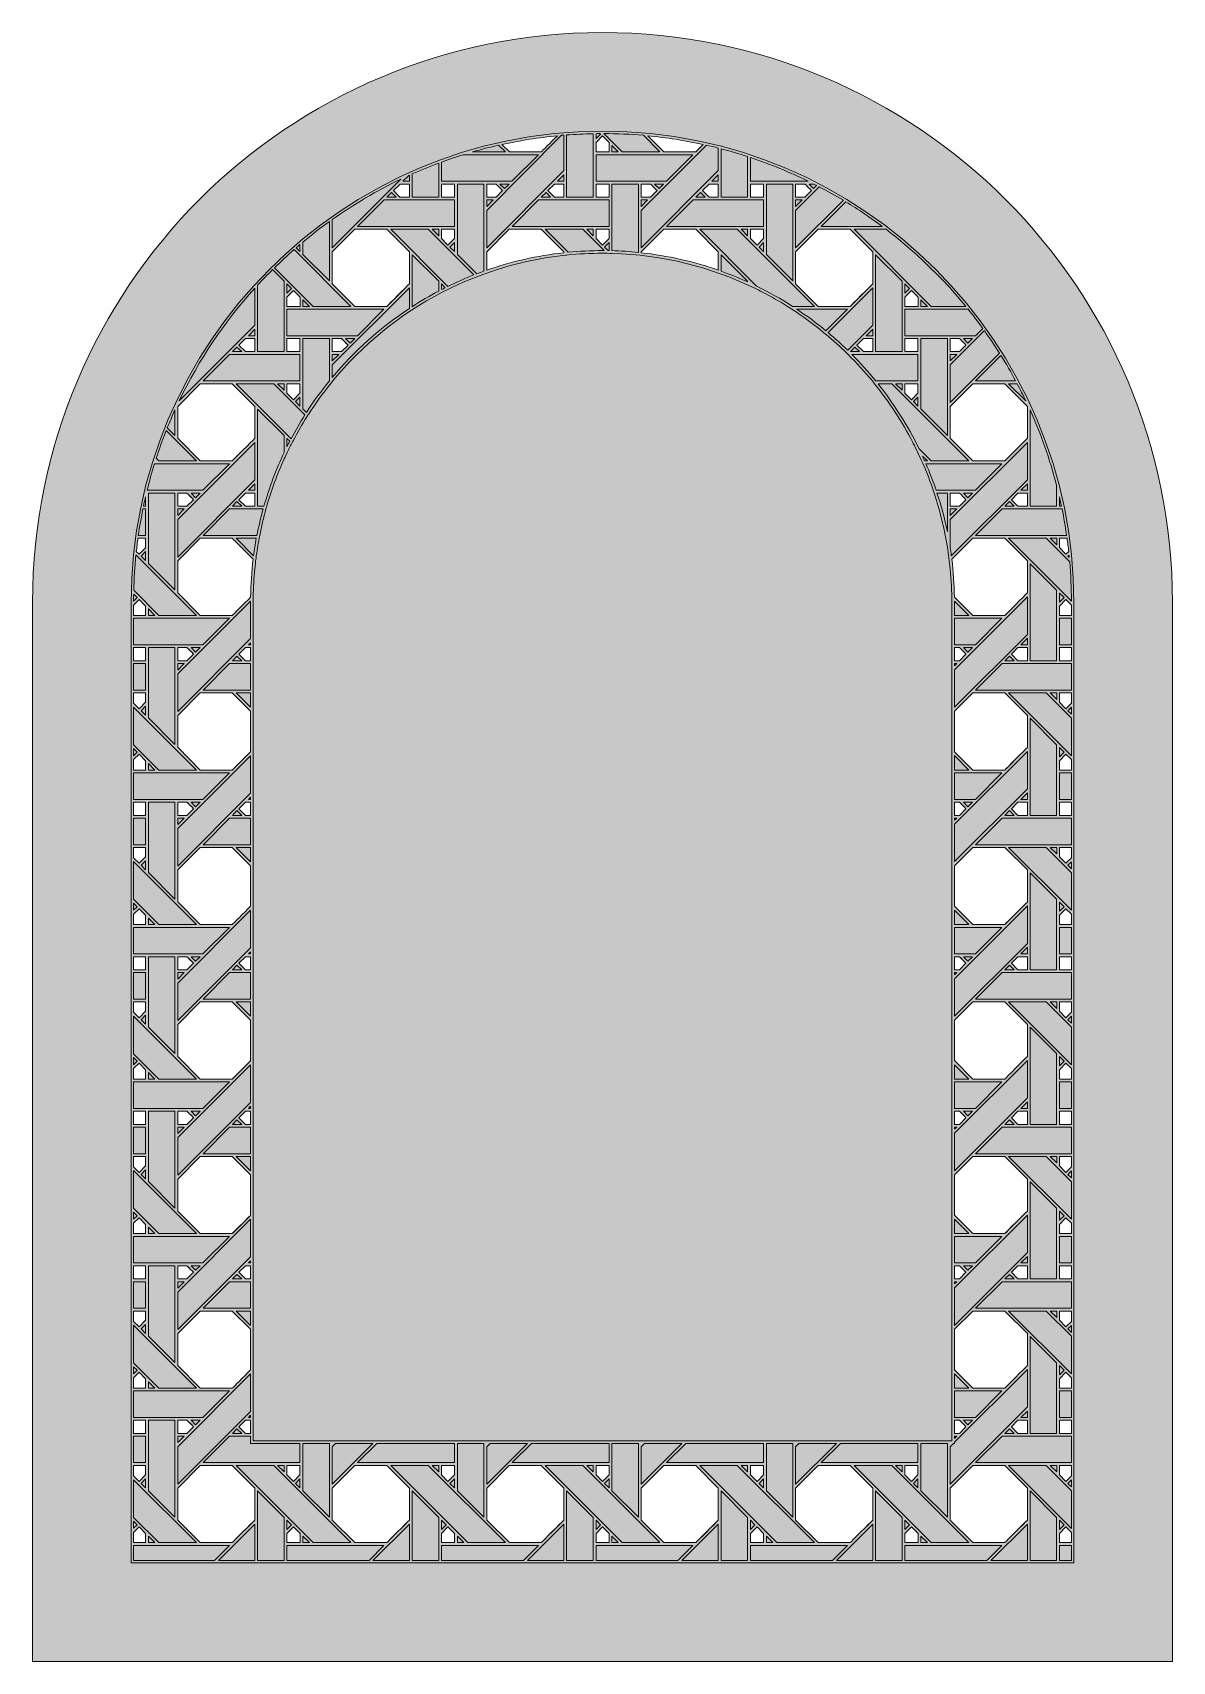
# Model space of a CAD drawing. Header units: inches. Extents: x 8.9 to 15.9, y 4.1 to 14.1.
import ezdxf

# ---------------------------------------------------------------- set-up
doc = ezdxf.new("R2010")
doc.units = ezdxf.units.IN
doc.header["$MEASUREMENT"] = 0
doc.layers.add('Design', color=7, linetype='Continuous', lineweight=0)

msp = doc.modelspace()

# ---------------------------------------------------------------- hatches: boundary and pattern name
at = {"layer": 'Design', "true_color": 0xdecaa5, "transparency": 33554687}
h = msp.add_hatch(color=9, dxfattribs=at)
h.dxf.hatch_style = 2
edge = h.paths.add_edge_path()
edge.add_spline(control_points=[(15.263, 10.516), (15.263, 10.516), (15.189, 10.516), (15.189, 10.516), (15.189, 10.516), (15.189, 10.573), (15.189, 10.573), (15.189, 10.573), (15.229, 10.614), (15.229, 10.614), (15.229, 10.614), (15.263, 10.58), (15.263, 10.58), (15.263, 10.58), (15.263, 10.516), (15.263, 10.516)], knot_values=[0, 0, 0, 0, 1, 1, 1, 2, 2, 2, 3, 3, 3, 4, 4, 4, 5, 5, 5, 5], degree=3, periodic=0)
edge = h.paths.add_edge_path()
edge.add_spline(control_points=[(15.263, 10.238), (15.263, 10.238), (15.189, 10.238), (15.189, 10.238), (15.189, 10.238), (15.189, 10.319), (15.189, 10.319), (15.189, 10.319), (15.263, 10.319), (15.263, 10.319), (15.263, 10.319), (15.263, 10.238), (15.263, 10.238)], knot_values=[0, 0, 0, 0, 1, 1, 1, 2, 2, 2, 3, 3, 3, 4, 4, 4, 4], degree=3, periodic=0)
edge = h.paths.add_edge_path()
edge.add_spline(control_points=[(15.263, 9.977), (15.263, 9.977), (15.229, 9.944), (15.229, 9.944), (15.229, 9.944), (15.189, 9.984), (15.189, 9.984), (15.189, 9.984), (15.189, 10.041), (15.189, 10.041), (15.189, 10.041), (15.263, 10.041), (15.263, 10.041), (15.263, 10.041), (15.263, 9.977), (15.263, 9.977)], knot_values=[0, 0, 0, 0, 1, 1, 1, 2, 2, 2, 3, 3, 3, 4, 4, 4, 5, 5, 5, 5], degree=3, periodic=0)
edge = h.paths.add_edge_path()
edge.add_spline(control_points=[(15.263, 9.567), (15.263, 9.567), (15.189, 9.567), (15.189, 9.567), (15.189, 9.567), (15.189, 9.624), (15.189, 9.624), (15.189, 9.624), (15.229, 9.665), (15.229, 9.665), (15.229, 9.665), (15.263, 9.631), (15.263, 9.631), (15.263, 9.631), (15.263, 9.567), (15.263, 9.567)], knot_values=[0, 0, 0, 0, 1, 1, 1, 2, 2, 2, 3, 3, 3, 4, 4, 4, 5, 5, 5, 5], degree=3, periodic=0)
edge = h.paths.add_edge_path()
edge.add_spline(control_points=[(15.263, 9.289), (15.263, 9.289), (15.189, 9.289), (15.189, 9.289), (15.189, 9.289), (15.189, 9.37), (15.189, 9.37), (15.189, 9.37), (15.263, 9.37), (15.263, 9.37), (15.263, 9.37), (15.263, 9.289), (15.263, 9.289)], knot_values=[0, 0, 0, 0, 1, 1, 1, 2, 2, 2, 3, 3, 3, 4, 4, 4, 4], degree=3, periodic=0)
edge = h.paths.add_edge_path()
edge.add_spline(control_points=[(15.263, 9.029), (15.263, 9.029), (15.229, 8.995), (15.229, 8.995), (15.229, 8.995), (15.189, 9.035), (15.189, 9.035), (15.189, 9.035), (15.189, 9.092), (15.189, 9.092), (15.189, 9.092), (15.263, 9.092), (15.263, 9.092), (15.263, 9.092), (15.263, 9.029), (15.263, 9.029)], knot_values=[0, 0, 0, 0, 1, 1, 1, 2, 2, 2, 3, 3, 3, 4, 4, 4, 5, 5, 5, 5], degree=3, periodic=0)
edge = h.paths.add_edge_path()
edge.add_spline(control_points=[(15.263, 8.618), (15.263, 8.618), (15.189, 8.618), (15.189, 8.618), (15.189, 8.618), (15.189, 8.676), (15.189, 8.676), (15.189, 8.676), (15.229, 8.716), (15.229, 8.716), (15.229, 8.716), (15.263, 8.682), (15.263, 8.682), (15.263, 8.682), (15.263, 8.618), (15.263, 8.618)], knot_values=[0, 0, 0, 0, 1, 1, 1, 2, 2, 2, 3, 3, 3, 4, 4, 4, 5, 5, 5, 5], degree=3, periodic=0)
edge = h.paths.add_edge_path()
edge.add_spline(control_points=[(15.263, 8.341), (15.263, 8.341), (15.189, 8.341), (15.189, 8.341), (15.189, 8.341), (15.189, 8.421), (15.189, 8.421), (15.189, 8.421), (15.263, 8.421), (15.263, 8.421), (15.263, 8.421), (15.263, 8.341), (15.263, 8.341)], knot_values=[0, 0, 0, 0, 1, 1, 1, 2, 2, 2, 3, 3, 3, 4, 4, 4, 4], degree=3, periodic=0)
edge = h.paths.add_edge_path()
edge.add_spline(control_points=[(15.263, 8.08), (15.263, 8.08), (15.229, 8.046), (15.229, 8.046), (15.229, 8.046), (15.189, 8.086), (15.189, 8.086), (15.189, 8.086), (15.189, 8.144), (15.189, 8.144), (15.189, 8.144), (15.263, 8.144), (15.263, 8.144), (15.263, 8.144), (15.263, 8.08), (15.263, 8.08)], knot_values=[0, 0, 0, 0, 1, 1, 1, 2, 2, 2, 3, 3, 3, 4, 4, 4, 5, 5, 5, 5], degree=3, periodic=0)
edge = h.paths.add_edge_path()
edge.add_spline(control_points=[(15.263, 7.67), (15.263, 7.67), (15.189, 7.67), (15.189, 7.67), (15.189, 7.67), (15.189, 7.727), (15.189, 7.727), (15.189, 7.727), (15.229, 7.767), (15.229, 7.767), (15.229, 7.767), (15.263, 7.734), (15.263, 7.734), (15.263, 7.734), (15.263, 7.67), (15.263, 7.67)], knot_values=[0, 0, 0, 0, 1, 1, 1, 2, 2, 2, 3, 3, 3, 4, 4, 4, 5, 5, 5, 5], degree=3, periodic=0)
edge = h.paths.add_edge_path()
edge.add_spline(control_points=[(15.263, 7.392), (15.263, 7.392), (15.189, 7.392), (15.189, 7.392), (15.189, 7.392), (15.189, 7.473), (15.189, 7.473), (15.189, 7.473), (15.263, 7.473), (15.263, 7.473), (15.263, 7.473), (15.263, 7.392), (15.263, 7.392)], knot_values=[0, 0, 0, 0, 1, 1, 1, 2, 2, 2, 3, 3, 3, 4, 4, 4, 4], degree=3, periodic=0)
edge = h.paths.add_edge_path()
edge.add_spline(control_points=[(15.263, 7.131), (15.263, 7.131), (15.229, 7.097), (15.229, 7.097), (15.229, 7.097), (15.189, 7.138), (15.189, 7.138), (15.189, 7.138), (15.189, 7.195), (15.189, 7.195), (15.189, 7.195), (15.263, 7.195), (15.263, 7.195), (15.263, 7.195), (15.263, 7.131), (15.263, 7.131)], knot_values=[0, 0, 0, 0, 1, 1, 1, 2, 2, 2, 3, 3, 3, 4, 4, 4, 5, 5, 5, 5], degree=3, periodic=0)
edge = h.paths.add_edge_path()
edge.add_spline(control_points=[(15.263, 6.721), (15.263, 6.721), (15.189, 6.721), (15.189, 6.721), (15.189, 6.721), (15.189, 6.778), (15.189, 6.778), (15.189, 6.778), (15.229, 6.819), (15.229, 6.819), (15.229, 6.819), (15.263, 6.785), (15.263, 6.785), (15.263, 6.785), (15.263, 6.721), (15.263, 6.721)], knot_values=[0, 0, 0, 0, 1, 1, 1, 2, 2, 2, 3, 3, 3, 4, 4, 4, 5, 5, 5, 5], degree=3, periodic=0)
edge = h.paths.add_edge_path()
edge.add_spline(control_points=[(15.263, 6.443), (15.263, 6.443), (15.189, 6.443), (15.189, 6.443), (15.189, 6.443), (15.189, 6.524), (15.189, 6.524), (15.189, 6.524), (15.263, 6.524), (15.263, 6.524), (15.263, 6.524), (15.263, 6.443), (15.263, 6.443)], knot_values=[0, 0, 0, 0, 1, 1, 1, 2, 2, 2, 3, 3, 3, 4, 4, 4, 4], degree=3, periodic=0)
edge = h.paths.add_edge_path()
edge.add_spline(control_points=[(15.263, 6.182), (15.263, 6.182), (15.229, 6.149), (15.229, 6.149), (15.229, 6.149), (15.189, 6.189), (15.189, 6.189), (15.189, 6.189), (15.189, 6.246), (15.189, 6.246), (15.189, 6.246), (15.263, 6.246), (15.263, 6.246), (15.263, 6.246), (15.263, 6.182), (15.263, 6.182)], knot_values=[0, 0, 0, 0, 1, 1, 1, 2, 2, 2, 3, 3, 3, 4, 4, 4, 5, 5, 5, 5], degree=3, periodic=0)
edge = h.paths.add_edge_path()
edge.add_spline(control_points=[(15.263, 5.772), (15.263, 5.772), (15.189, 5.772), (15.189, 5.772), (15.189, 5.772), (15.189, 5.83), (15.189, 5.83), (15.189, 5.83), (15.229, 5.87), (15.229, 5.87), (15.229, 5.87), (15.263, 5.836), (15.263, 5.836), (15.263, 5.836), (15.263, 5.772), (15.263, 5.772)], knot_values=[0, 0, 0, 0, 1, 1, 1, 2, 2, 2, 3, 3, 3, 4, 4, 4, 5, 5, 5, 5], degree=3, periodic=0)
edge = h.paths.add_edge_path()
edge.add_spline(control_points=[(15.263, 5.494), (15.263, 5.494), (15.189, 5.494), (15.189, 5.494), (15.189, 5.494), (15.189, 5.575), (15.189, 5.575), (15.189, 5.575), (15.263, 5.575), (15.263, 5.575), (15.263, 5.575), (15.263, 5.494), (15.263, 5.494)], knot_values=[0, 0, 0, 0, 1, 1, 1, 2, 2, 2, 3, 3, 3, 4, 4, 4, 4], degree=3, periodic=0)
edge = h.paths.add_edge_path()
edge.add_spline(control_points=[(15.263, 5.234), (15.263, 5.234), (15.229, 5.2), (15.229, 5.2), (15.229, 5.2), (15.189, 5.24), (15.189, 5.24), (15.189, 5.24), (15.189, 5.297), (15.189, 5.297), (15.189, 5.297), (15.263, 5.297), (15.263, 5.297), (15.263, 5.297), (15.263, 5.234), (15.263, 5.234)], knot_values=[0, 0, 0, 0, 1, 1, 1, 2, 2, 2, 3, 3, 3, 4, 4, 4, 5, 5, 5, 5], degree=3, periodic=0)
edge = h.paths.add_edge_path()
edge.add_spline(control_points=[(15.263, 4.824), (15.263, 4.824), (15.189, 4.824), (15.189, 4.824), (15.189, 4.824), (15.189, 4.881), (15.189, 4.881), (15.189, 4.881), (15.229, 4.921), (15.229, 4.921), (15.229, 4.921), (15.263, 4.887), (15.263, 4.887), (15.263, 4.887), (15.263, 4.824), (15.263, 4.824)], knot_values=[0, 0, 0, 0, 1, 1, 1, 2, 2, 2, 3, 3, 3, 4, 4, 4, 5, 5, 5, 5], degree=3, periodic=0)
edge = h.paths.add_edge_path()
edge.add_spline(control_points=[(14.992, 11.187), (14.992, 11.187), (14.934, 11.187), (14.934, 11.187), (14.934, 11.187), (14.894, 11.227), (14.894, 11.227), (14.894, 11.227), (14.934, 11.268), (14.934, 11.268), (14.934, 11.268), (14.992, 11.268), (14.992, 11.268), (14.992, 11.268), (14.992, 11.187), (14.992, 11.187)], knot_values=[0, 0, 0, 0, 1, 1, 1, 2, 2, 2, 3, 3, 3, 4, 4, 4, 5, 5, 5, 5], degree=3, periodic=0)
edge = h.paths.add_edge_path()
edge.add_spline(control_points=[(14.992, 10.238), (14.992, 10.238), (14.934, 10.238), (14.934, 10.238), (14.934, 10.238), (14.894, 10.279), (14.894, 10.279), (14.894, 10.279), (14.934, 10.319), (14.934, 10.319), (14.934, 10.319), (14.992, 10.319), (14.992, 10.319), (14.992, 10.319), (14.992, 10.238), (14.992, 10.238)], knot_values=[0, 0, 0, 0, 1, 1, 1, 2, 2, 2, 3, 3, 3, 4, 4, 4, 5, 5, 5, 5], degree=3, periodic=0)
edge = h.paths.add_edge_path()
edge.add_spline(control_points=[(14.992, 9.289), (14.992, 9.289), (14.934, 9.289), (14.934, 9.289), (14.934, 9.289), (14.894, 9.33), (14.894, 9.33), (14.894, 9.33), (14.934, 9.37), (14.934, 9.37), (14.934, 9.37), (14.992, 9.37), (14.992, 9.37), (14.992, 9.37), (14.992, 9.289), (14.992, 9.289)], knot_values=[0, 0, 0, 0, 1, 1, 1, 2, 2, 2, 3, 3, 3, 4, 4, 4, 5, 5, 5, 5], degree=3, periodic=0)
edge = h.paths.add_edge_path()
edge.add_spline(control_points=[(14.992, 8.341), (14.992, 8.341), (14.934, 8.341), (14.934, 8.341), (14.934, 8.341), (14.894, 8.381), (14.894, 8.381), (14.894, 8.381), (14.934, 8.421), (14.934, 8.421), (14.934, 8.421), (14.992, 8.421), (14.992, 8.421), (14.992, 8.421), (14.992, 8.341), (14.992, 8.341)], knot_values=[0, 0, 0, 0, 1, 1, 1, 2, 2, 2, 3, 3, 3, 4, 4, 4, 5, 5, 5, 5], degree=3, periodic=0)
edge = h.paths.add_edge_path()
edge.add_spline(control_points=[(14.992, 7.392), (14.992, 7.392), (14.934, 7.392), (14.934, 7.392), (14.934, 7.392), (14.894, 7.432), (14.894, 7.432), (14.894, 7.432), (14.934, 7.473), (14.934, 7.473), (14.934, 7.473), (14.992, 7.473), (14.992, 7.473), (14.992, 7.473), (14.992, 7.392), (14.992, 7.392)], knot_values=[0, 0, 0, 0, 1, 1, 1, 2, 2, 2, 3, 3, 3, 4, 4, 4, 5, 5, 5, 5], degree=3, periodic=0)
edge = h.paths.add_edge_path()
edge.add_spline(control_points=[(14.992, 6.443), (14.992, 6.443), (14.934, 6.443), (14.934, 6.443), (14.934, 6.443), (14.894, 6.484), (14.894, 6.484), (14.894, 6.484), (14.934, 6.524), (14.934, 6.524), (14.934, 6.524), (14.992, 6.524), (14.992, 6.524), (14.992, 6.524), (14.992, 6.443), (14.992, 6.443)], knot_values=[0, 0, 0, 0, 1, 1, 1, 2, 2, 2, 3, 3, 3, 4, 4, 4, 5, 5, 5, 5], degree=3, periodic=0)
edge = h.paths.add_edge_path()
edge.add_spline(control_points=[(14.992, 5.494), (14.992, 5.494), (14.934, 5.494), (14.934, 5.494), (14.934, 5.494), (14.894, 5.535), (14.894, 5.535), (14.894, 5.535), (14.934, 5.575), (14.934, 5.575), (14.934, 5.575), (14.992, 5.575), (14.992, 5.575), (14.992, 5.575), (14.992, 5.494), (14.992, 5.494)], knot_values=[0, 0, 0, 0, 1, 1, 1, 2, 2, 2, 3, 3, 3, 4, 4, 4, 5, 5, 5, 5], degree=3, periodic=0)
edge = h.paths.add_edge_path()
edge.add_spline(control_points=[(14.992, 4.962), (14.974, 4.945), (14.862, 4.833), (14.853, 4.824), (14.853, 4.824), (14.657, 4.824), (14.657, 4.824), (14.657, 4.824), (14.518, 4.963), (14.518, 4.963), (14.518, 4.963), (14.518, 5.159), (14.518, 5.159), (14.518, 5.159), (14.657, 5.297), (14.657, 5.297), (14.657, 5.297), (14.853, 5.297), (14.853, 5.297), (14.853, 5.297), (14.992, 5.159), (14.992, 5.159), (14.992, 5.159), (14.992, 4.962), (14.992, 4.962)], knot_values=[0, 0, 0, 0, 1, 1, 1, 2, 2, 2, 3, 3, 3, 4, 4, 4, 5, 5, 5, 6, 6, 6, 7, 7, 7, 8, 8, 8, 8], degree=3, periodic=0)
edge = h.paths.add_edge_path()
edge.add_spline(control_points=[(14.321, 4.824), (14.321, 4.824), (14.24, 4.824), (14.24, 4.824), (14.24, 4.824), (14.24, 4.881), (14.24, 4.881), (14.24, 4.881), (14.28, 4.921), (14.28, 4.921), (14.28, 4.921), (14.321, 4.881), (14.321, 4.881), (14.321, 4.881), (14.321, 4.824), (14.321, 4.824)], knot_values=[0, 0, 0, 0, 1, 1, 1, 2, 2, 2, 3, 3, 3, 4, 4, 4, 5, 5, 5, 5], degree=3, periodic=0)
edge = h.paths.add_edge_path()
edge.add_spline(control_points=[(14.24, 5.297), (14.24, 5.297), (14.32, 5.297), (14.32, 5.297), (14.32, 5.297), (14.32, 5.24), (14.32, 5.24), (14.32, 5.24), (14.28, 5.2), (14.28, 5.2), (14.28, 5.2), (14.24, 5.24), (14.24, 5.24), (14.24, 5.24), (14.24, 5.297), (14.24, 5.297)], knot_values=[0, 0, 0, 0, 1, 1, 1, 2, 2, 2, 3, 3, 3, 4, 4, 4, 5, 5, 5, 5], degree=3, periodic=0)
edge = h.paths.add_edge_path()
edge.add_spline(control_points=[(14.043, 4.962), (14.025, 4.945), (13.913, 4.833), (13.904, 4.824), (13.904, 4.824), (13.708, 4.824), (13.708, 4.824), (13.708, 4.824), (13.569, 4.963), (13.569, 4.963), (13.569, 4.963), (13.569, 5.159), (13.569, 5.159), (13.569, 5.159), (13.708, 5.297), (13.708, 5.297), (13.708, 5.297), (13.904, 5.297), (13.904, 5.297), (13.904, 5.297), (14.043, 5.159), (14.043, 5.159), (14.043, 5.159), (14.043, 4.962), (14.043, 4.962)], knot_values=[0, 0, 0, 0, 1, 1, 1, 2, 2, 2, 3, 3, 3, 4, 4, 4, 5, 5, 5, 6, 6, 6, 7, 7, 7, 8, 8, 8, 8], degree=3, periodic=0)
edge = h.paths.add_edge_path()
edge.add_spline(control_points=[(13.372, 4.824), (13.372, 4.824), (13.291, 4.824), (13.291, 4.824), (13.291, 4.824), (13.291, 4.881), (13.291, 4.881), (13.291, 4.881), (13.332, 4.921), (13.332, 4.921), (13.332, 4.921), (13.372, 4.881), (13.372, 4.881), (13.372, 4.881), (13.372, 4.824), (13.372, 4.824)], knot_values=[0, 0, 0, 0, 1, 1, 1, 2, 2, 2, 3, 3, 3, 4, 4, 4, 5, 5, 5, 5], degree=3, periodic=0)
edge = h.paths.add_edge_path()
edge.add_spline(control_points=[(13.291, 5.297), (13.291, 5.297), (13.372, 5.297), (13.372, 5.297), (13.372, 5.297), (13.372, 5.24), (13.372, 5.24), (13.372, 5.24), (13.332, 5.2), (13.332, 5.2), (13.332, 5.2), (13.291, 5.24), (13.291, 5.24), (13.291, 5.24), (13.291, 5.297), (13.291, 5.297)], knot_values=[0, 0, 0, 0, 1, 1, 1, 2, 2, 2, 3, 3, 3, 4, 4, 4, 5, 5, 5, 5], degree=3, periodic=0)
edge = h.paths.add_edge_path()
edge.add_spline(control_points=[(13.094, 4.962), (13.076, 4.945), (12.964, 4.833), (12.955, 4.824), (12.955, 4.824), (12.76, 4.824), (12.76, 4.824), (12.76, 4.824), (12.62, 4.963), (12.62, 4.963), (12.62, 4.963), (12.62, 5.159), (12.62, 5.159), (12.62, 5.159), (12.759, 5.297), (12.759, 5.297), (12.759, 5.297), (12.955, 5.297), (12.955, 5.297), (12.955, 5.297), (13.094, 5.159), (13.094, 5.159), (13.094, 5.159), (13.094, 4.962), (13.094, 4.962)], knot_values=[0, 0, 0, 0, 1, 1, 1, 2, 2, 2, 3, 3, 3, 4, 4, 4, 5, 5, 5, 6, 6, 6, 7, 7, 7, 8, 8, 8, 8], degree=3, periodic=0)
edge = h.paths.add_edge_path()
edge.add_spline(control_points=[(12.423, 4.824), (12.423, 4.824), (12.343, 4.824), (12.343, 4.824), (12.343, 4.824), (12.343, 4.881), (12.343, 4.881), (12.343, 4.881), (12.383, 4.921), (12.383, 4.921), (12.383, 4.921), (12.423, 4.881), (12.423, 4.881), (12.423, 4.881), (12.423, 4.824), (12.423, 4.824)], knot_values=[0, 0, 0, 0, 1, 1, 1, 2, 2, 2, 3, 3, 3, 4, 4, 4, 5, 5, 5, 5], degree=3, periodic=0)
edge = h.paths.add_edge_path()
edge.add_spline(control_points=[(12.343, 5.297), (12.343, 5.297), (12.423, 5.297), (12.423, 5.297), (12.423, 5.297), (12.423, 5.24), (12.423, 5.24), (12.423, 5.24), (12.383, 5.2), (12.383, 5.2), (12.383, 5.2), (12.343, 5.24), (12.343, 5.24), (12.343, 5.24), (12.343, 5.297), (12.343, 5.297)], knot_values=[0, 0, 0, 0, 1, 1, 1, 2, 2, 2, 3, 3, 3, 4, 4, 4, 5, 5, 5, 5], degree=3, periodic=0)
edge = h.paths.add_edge_path()
edge.add_spline(control_points=[(12.145, 4.962), (12.128, 4.945), (12.016, 4.833), (12.007, 4.824), (12.007, 4.824), (11.811, 4.824), (11.811, 4.824), (11.811, 4.824), (11.672, 4.963), (11.672, 4.963), (11.672, 4.963), (11.672, 5.159), (11.672, 5.159), (11.672, 5.159), (11.81, 5.297), (11.81, 5.297), (11.81, 5.297), (12.007, 5.297), (12.007, 5.297), (12.007, 5.297), (12.145, 5.159), (12.145, 5.159), (12.145, 5.159), (12.145, 4.962), (12.145, 4.962)], knot_values=[0, 0, 0, 0, 1, 1, 1, 2, 2, 2, 3, 3, 3, 4, 4, 4, 5, 5, 5, 6, 6, 6, 7, 7, 7, 8, 8, 8, 8], degree=3, periodic=0)
edge = h.paths.add_edge_path()
edge.add_spline(control_points=[(11.474, 4.824), (11.474, 4.824), (11.394, 4.824), (11.394, 4.824), (11.394, 4.824), (11.394, 4.881), (11.394, 4.881), (11.394, 4.881), (11.434, 4.921), (11.434, 4.921), (11.434, 4.921), (11.474, 4.881), (11.474, 4.881), (11.474, 4.881), (11.474, 4.824), (11.474, 4.824)], knot_values=[0, 0, 0, 0, 1, 1, 1, 2, 2, 2, 3, 3, 3, 4, 4, 4, 5, 5, 5, 5], degree=3, periodic=0)
edge = h.paths.add_edge_path()
edge.add_spline(control_points=[(11.394, 5.297), (11.394, 5.297), (11.474, 5.297), (11.474, 5.297), (11.474, 5.297), (11.474, 5.24), (11.474, 5.24), (11.474, 5.24), (11.434, 5.2), (11.434, 5.2), (11.434, 5.2), (11.394, 5.24), (11.394, 5.24), (11.394, 5.24), (11.394, 5.297), (11.394, 5.297)], knot_values=[0, 0, 0, 0, 1, 1, 1, 2, 2, 2, 3, 3, 3, 4, 4, 4, 5, 5, 5, 5], degree=3, periodic=0)
edge = h.paths.add_edge_path()
edge.add_spline(control_points=[(11.197, 4.962), (11.179, 4.945), (11.067, 4.833), (11.058, 4.824), (11.058, 4.824), (10.862, 4.824), (10.862, 4.824), (10.862, 4.824), (10.723, 4.963), (10.723, 4.963), (10.723, 4.963), (10.723, 5.159), (10.723, 5.159), (10.723, 5.159), (10.862, 5.297), (10.862, 5.297), (10.862, 5.297), (11.058, 5.297), (11.058, 5.297), (11.058, 5.297), (11.197, 5.159), (11.197, 5.159), (11.197, 5.159), (11.197, 4.962), (11.197, 4.962)], knot_values=[0, 0, 0, 0, 1, 1, 1, 2, 2, 2, 3, 3, 3, 4, 4, 4, 5, 5, 5, 6, 6, 6, 7, 7, 7, 8, 8, 8, 8], degree=3, periodic=0)
edge = h.paths.add_edge_path()
edge.add_spline(control_points=[(10.526, 4.824), (10.526, 4.824), (10.445, 4.824), (10.445, 4.824), (10.445, 4.824), (10.445, 4.881), (10.445, 4.881), (10.445, 4.881), (10.485, 4.921), (10.485, 4.921), (10.485, 4.921), (10.526, 4.881), (10.526, 4.881), (10.526, 4.881), (10.526, 4.824), (10.526, 4.824)], knot_values=[0, 0, 0, 0, 1, 1, 1, 2, 2, 2, 3, 3, 3, 4, 4, 4, 5, 5, 5, 5], degree=3, periodic=0)
edge = h.paths.add_edge_path()
edge.add_spline(control_points=[(10.445, 5.297), (10.445, 5.297), (10.525, 5.297), (10.525, 5.297), (10.525, 5.297), (10.525, 5.24), (10.525, 5.24), (10.525, 5.24), (10.485, 5.2), (10.485, 5.2), (10.485, 5.2), (10.445, 5.24), (10.445, 5.24), (10.445, 5.24), (10.445, 5.297), (10.445, 5.297)], knot_values=[0, 0, 0, 0, 1, 1, 1, 2, 2, 2, 3, 3, 3, 4, 4, 4, 5, 5, 5, 5], degree=3, periodic=0)
edge = h.paths.add_edge_path()
edge.add_spline(control_points=[(10.248, 4.962), (10.23, 4.945), (10.118, 4.833), (10.109, 4.824), (10.109, 4.824), (9.913, 4.824), (9.913, 4.824), (9.913, 4.824), (9.774, 4.963), (9.774, 4.963), (9.774, 4.963), (9.774, 5.159), (9.774, 5.159), (9.774, 5.159), (9.913, 5.297), (9.913, 5.297), (9.913, 5.297), (10.109, 5.297), (10.109, 5.297), (10.109, 5.297), (10.248, 5.159), (10.248, 5.159), (10.248, 5.159), (10.248, 4.962), (10.248, 4.962)], knot_values=[0, 0, 0, 0, 1, 1, 1, 2, 2, 2, 3, 3, 3, 4, 4, 4, 5, 5, 5, 6, 6, 6, 7, 7, 7, 8, 8, 8, 8], degree=3, periodic=0)
edge = h.paths.add_edge_path()
edge.add_spline(control_points=[(9.577, 10.516), (9.577, 10.516), (9.503, 10.516), (9.503, 10.516), (9.503, 10.516), (9.503, 10.58), (9.503, 10.58), (9.503, 10.58), (9.537, 10.614), (9.537, 10.614), (9.537, 10.614), (9.577, 10.573), (9.577, 10.573), (9.577, 10.573), (9.577, 10.516), (9.577, 10.516)], knot_values=[0, 0, 0, 0, 1, 1, 1, 2, 2, 2, 3, 3, 3, 4, 4, 4, 5, 5, 5, 5], degree=3, periodic=0)
edge = h.paths.add_edge_path()
edge.add_spline(control_points=[(9.577, 9.567), (9.577, 9.567), (9.503, 9.567), (9.503, 9.567), (9.503, 9.567), (9.503, 9.631), (9.503, 9.631), (9.503, 9.631), (9.537, 9.665), (9.537, 9.665), (9.537, 9.665), (9.577, 9.624), (9.577, 9.624), (9.577, 9.624), (9.577, 9.567), (9.577, 9.567)], knot_values=[0, 0, 0, 0, 1, 1, 1, 2, 2, 2, 3, 3, 3, 4, 4, 4, 5, 5, 5, 5], degree=3, periodic=0)
edge = h.paths.add_edge_path()
edge.add_spline(control_points=[(9.577, 8.618), (9.577, 8.618), (9.503, 8.618), (9.503, 8.618), (9.503, 8.618), (9.503, 8.682), (9.503, 8.682), (9.503, 8.682), (9.537, 8.716), (9.537, 8.716), (9.537, 8.716), (9.577, 8.676), (9.577, 8.676), (9.577, 8.676), (9.577, 8.618), (9.577, 8.618)], knot_values=[0, 0, 0, 0, 1, 1, 1, 2, 2, 2, 3, 3, 3, 4, 4, 4, 5, 5, 5, 5], degree=3, periodic=0)
edge = h.paths.add_edge_path()
edge.add_spline(control_points=[(9.577, 7.67), (9.577, 7.67), (9.503, 7.67), (9.503, 7.67), (9.503, 7.67), (9.503, 7.734), (9.503, 7.734), (9.503, 7.734), (9.537, 7.767), (9.537, 7.767), (9.537, 7.767), (9.577, 7.727), (9.577, 7.727), (9.577, 7.727), (9.577, 7.67), (9.577, 7.67)], knot_values=[0, 0, 0, 0, 1, 1, 1, 2, 2, 2, 3, 3, 3, 4, 4, 4, 5, 5, 5, 5], degree=3, periodic=0)
edge = h.paths.add_edge_path()
edge.add_spline(control_points=[(9.577, 6.721), (9.577, 6.721), (9.503, 6.721), (9.503, 6.721), (9.503, 6.721), (9.503, 6.785), (9.503, 6.785), (9.503, 6.785), (9.537, 6.819), (9.537, 6.819), (9.537, 6.819), (9.577, 6.778), (9.577, 6.778), (9.577, 6.778), (9.577, 6.721), (9.577, 6.721)], knot_values=[0, 0, 0, 0, 1, 1, 1, 2, 2, 2, 3, 3, 3, 4, 4, 4, 5, 5, 5, 5], degree=3, periodic=0)
edge = h.paths.add_edge_path()
edge.add_spline(control_points=[(9.577, 5.772), (9.577, 5.772), (9.503, 5.772), (9.503, 5.772), (9.503, 5.772), (9.503, 5.836), (9.503, 5.836), (9.503, 5.836), (9.537, 5.87), (9.537, 5.87), (9.537, 5.87), (9.577, 5.83), (9.577, 5.83), (9.577, 5.83), (9.577, 5.772), (9.577, 5.772)], knot_values=[0, 0, 0, 0, 1, 1, 1, 2, 2, 2, 3, 3, 3, 4, 4, 4, 5, 5, 5, 5], degree=3, periodic=0)
edge = h.paths.add_edge_path()
edge.add_spline(control_points=[(9.577, 4.824), (9.577, 4.824), (9.503, 4.824), (9.503, 4.824), (9.503, 4.824), (9.503, 4.887), (9.503, 4.887), (9.503, 4.887), (9.537, 4.921), (9.537, 4.921), (9.537, 4.921), (9.577, 4.881), (9.577, 4.881), (9.577, 4.881), (9.577, 4.824), (9.577, 4.824)], knot_values=[0, 0, 0, 0, 1, 1, 1, 2, 2, 2, 3, 3, 3, 4, 4, 4, 5, 5, 5, 5], degree=3, periodic=0)
edge = h.paths.add_edge_path()
edge.add_spline(control_points=[(9.503, 5.297), (9.503, 5.297), (9.577, 5.297), (9.577, 5.297), (9.577, 5.297), (9.577, 5.24), (9.577, 5.24), (9.577, 5.24), (9.537, 5.2), (9.537, 5.2), (9.537, 5.2), (9.503, 5.234), (9.503, 5.234), (9.503, 5.234), (9.503, 5.297), (9.503, 5.297)], knot_values=[0, 0, 0, 0, 1, 1, 1, 2, 2, 2, 3, 3, 3, 4, 4, 4, 5, 5, 5, 5], degree=3, periodic=0)
edge = h.paths.add_edge_path()
edge.add_spline(control_points=[(9.503, 5.575), (9.503, 5.575), (9.577, 5.575), (9.577, 5.575), (9.577, 5.575), (9.577, 5.494), (9.577, 5.494), (9.577, 5.494), (9.503, 5.494), (9.503, 5.494), (9.503, 5.494), (9.503, 5.575), (9.503, 5.575)], knot_values=[0, 0, 0, 0, 1, 1, 1, 2, 2, 2, 3, 3, 3, 4, 4, 4, 4], degree=3, periodic=0)
edge = h.paths.add_edge_path()
edge.add_spline(control_points=[(9.503, 6.246), (9.503, 6.246), (9.577, 6.246), (9.577, 6.246), (9.577, 6.246), (9.577, 6.189), (9.577, 6.189), (9.577, 6.189), (9.537, 6.149), (9.537, 6.149), (9.537, 6.149), (9.503, 6.182), (9.503, 6.182), (9.503, 6.182), (9.503, 6.246), (9.503, 6.246)], knot_values=[0, 0, 0, 0, 1, 1, 1, 2, 2, 2, 3, 3, 3, 4, 4, 4, 5, 5, 5, 5], degree=3, periodic=0)
edge = h.paths.add_edge_path()
edge.add_spline(control_points=[(9.503, 6.524), (9.503, 6.524), (9.577, 6.524), (9.577, 6.524), (9.577, 6.524), (9.577, 6.443), (9.577, 6.443), (9.577, 6.443), (9.503, 6.443), (9.503, 6.443), (9.503, 6.443), (9.503, 6.524), (9.503, 6.524)], knot_values=[0, 0, 0, 0, 1, 1, 1, 2, 2, 2, 3, 3, 3, 4, 4, 4, 4], degree=3, periodic=0)
edge = h.paths.add_edge_path()
edge.add_spline(control_points=[(9.503, 7.195), (9.503, 7.195), (9.577, 7.195), (9.577, 7.195), (9.577, 7.195), (9.577, 7.137), (9.577, 7.137), (9.577, 7.137), (9.537, 7.097), (9.537, 7.097), (9.537, 7.097), (9.503, 7.131), (9.503, 7.131), (9.503, 7.131), (9.503, 7.195), (9.503, 7.195)], knot_values=[0, 0, 0, 0, 1, 1, 1, 2, 2, 2, 3, 3, 3, 4, 4, 4, 5, 5, 5, 5], degree=3, periodic=0)
edge = h.paths.add_edge_path()
edge.add_spline(control_points=[(9.503, 7.473), (9.503, 7.473), (9.577, 7.473), (9.577, 7.473), (9.577, 7.473), (9.577, 7.392), (9.577, 7.392), (9.577, 7.392), (9.503, 7.392), (9.503, 7.392), (9.503, 7.392), (9.503, 7.473), (9.503, 7.473)], knot_values=[0, 0, 0, 0, 1, 1, 1, 2, 2, 2, 3, 3, 3, 4, 4, 4, 4], degree=3, periodic=0)
edge = h.paths.add_edge_path()
edge.add_spline(control_points=[(9.503, 8.144), (9.503, 8.144), (9.577, 8.144), (9.577, 8.144), (9.577, 8.144), (9.577, 8.086), (9.577, 8.086), (9.577, 8.086), (9.537, 8.046), (9.537, 8.046), (9.537, 8.046), (9.503, 8.08), (9.503, 8.08), (9.503, 8.08), (9.503, 8.144), (9.503, 8.144)], knot_values=[0, 0, 0, 0, 1, 1, 1, 2, 2, 2, 3, 3, 3, 4, 4, 4, 5, 5, 5, 5], degree=3, periodic=0)
edge = h.paths.add_edge_path()
edge.add_spline(control_points=[(9.503, 8.421), (9.503, 8.421), (9.577, 8.421), (9.577, 8.421), (9.577, 8.421), (9.577, 8.341), (9.577, 8.341), (9.577, 8.341), (9.503, 8.341), (9.503, 8.341), (9.503, 8.341), (9.503, 8.421), (9.503, 8.421)], knot_values=[0, 0, 0, 0, 1, 1, 1, 2, 2, 2, 3, 3, 3, 4, 4, 4, 4], degree=3, periodic=0)
edge = h.paths.add_edge_path()
edge.add_spline(control_points=[(9.503, 9.092), (9.503, 9.092), (9.577, 9.092), (9.577, 9.092), (9.577, 9.092), (9.577, 9.035), (9.577, 9.035), (9.577, 9.035), (9.537, 8.995), (9.537, 8.995), (9.537, 8.995), (9.503, 9.029), (9.503, 9.029), (9.503, 9.029), (9.503, 9.092), (9.503, 9.092)], knot_values=[0, 0, 0, 0, 1, 1, 1, 2, 2, 2, 3, 3, 3, 4, 4, 4, 5, 5, 5, 5], degree=3, periodic=0)
edge = h.paths.add_edge_path()
edge.add_spline(control_points=[(9.503, 9.37), (9.503, 9.37), (9.577, 9.37), (9.577, 9.37), (9.577, 9.37), (9.577, 9.289), (9.577, 9.289), (9.577, 9.289), (9.503, 9.289), (9.503, 9.289), (9.503, 9.289), (9.503, 9.37), (9.503, 9.37)], knot_values=[0, 0, 0, 0, 1, 1, 1, 2, 2, 2, 3, 3, 3, 4, 4, 4, 4], degree=3, periodic=0)
edge = h.paths.add_edge_path()
edge.add_spline(control_points=[(9.503, 10.041), (9.503, 10.041), (9.577, 10.041), (9.577, 10.041), (9.577, 10.041), (9.577, 9.983), (9.577, 9.983), (9.577, 9.983), (9.537, 9.944), (9.537, 9.944), (9.537, 9.944), (9.503, 9.977), (9.503, 9.977), (9.503, 9.977), (9.503, 10.041), (9.503, 10.041)], knot_values=[0, 0, 0, 0, 1, 1, 1, 2, 2, 2, 3, 3, 3, 4, 4, 4, 5, 5, 5, 5], degree=3, periodic=0)
edge = h.paths.add_edge_path()
edge.add_spline(control_points=[(9.503, 10.319), (9.503, 10.319), (9.577, 10.319), (9.577, 10.319), (9.577, 10.319), (9.577, 10.238), (9.577, 10.238), (9.577, 10.238), (9.503, 10.238), (9.503, 10.238), (9.503, 10.238), (9.503, 10.319), (9.503, 10.319)], knot_values=[0, 0, 0, 0, 1, 1, 1, 2, 2, 2, 3, 3, 3, 4, 4, 4, 4], degree=3, periodic=0)
edge = h.paths.add_edge_path()
edge.add_spline(control_points=[(9.53, 10.99), (9.53, 10.99), (9.577, 10.99), (9.577, 10.99), (9.577, 10.99), (9.577, 10.932), (9.577, 10.932), (9.577, 10.932), (9.537, 10.892), (9.537, 10.892), (9.537, 10.892), (9.52, 10.909), (9.52, 10.909), (9.523, 10.936), (9.526, 10.963), (9.53, 10.99)], knot_values=[0, 0, 0, 0, 1, 1, 1, 2, 2, 2, 3, 3, 3, 4, 4, 4, 5, 5, 5, 5], degree=3, periodic=0)
edge = h.paths.add_edge_path()
edge.add_spline(control_points=[(9.774, 5.575), (9.774, 5.575), (9.831, 5.575), (9.831, 5.575), (9.836, 5.57), (9.867, 5.539), (9.872, 5.535), (9.872, 5.535), (9.831, 5.494), (9.831, 5.494), (9.831, 5.494), (9.774, 5.494), (9.774, 5.494), (9.774, 5.494), (9.774, 5.575), (9.774, 5.575)], knot_values=[0, 0, 0, 0, 1, 1, 1, 2, 2, 2, 3, 3, 3, 4, 4, 4, 5, 5, 5, 5], degree=3, periodic=0)
edge = h.paths.add_edge_path()
edge.add_spline(control_points=[(9.774, 6.107), (9.774, 6.107), (9.913, 6.246), (9.913, 6.246), (9.913, 6.246), (10.109, 6.246), (10.109, 6.246), (10.109, 6.246), (10.221, 6.134), (10.221, 6.134), (10.221, 6.134), (10.221, 5.884), (10.221, 5.884), (10.182, 5.845), (10.116, 5.779), (10.109, 5.772), (10.109, 5.772), (9.913, 5.772), (9.913, 5.772), (9.913, 5.772), (9.774, 5.912), (9.774, 5.912), (9.774, 5.912), (9.774, 6.107), (9.774, 6.107)], knot_values=[0, 0, 0, 0, 1, 1, 1, 2, 2, 2, 3, 3, 3, 4, 4, 4, 5, 5, 5, 6, 6, 6, 7, 7, 7, 8, 8, 8, 8], degree=3, periodic=0)
edge = h.paths.add_edge_path()
edge.add_spline(control_points=[(9.774, 6.524), (9.774, 6.524), (9.831, 6.524), (9.831, 6.524), (9.836, 6.519), (9.867, 6.488), (9.872, 6.484), (9.872, 6.484), (9.831, 6.443), (9.831, 6.443), (9.831, 6.443), (9.774, 6.443), (9.774, 6.443), (9.774, 6.443), (9.774, 6.524), (9.774, 6.524)], knot_values=[0, 0, 0, 0, 1, 1, 1, 2, 2, 2, 3, 3, 3, 4, 4, 4, 5, 5, 5, 5], degree=3, periodic=0)
edge = h.paths.add_edge_path()
edge.add_spline(control_points=[(9.774, 7.056), (9.774, 7.056), (9.913, 7.195), (9.913, 7.195), (9.913, 7.195), (10.109, 7.195), (10.109, 7.195), (10.109, 7.195), (10.221, 7.083), (10.221, 7.083), (10.221, 7.083), (10.221, 6.833), (10.221, 6.833), (10.182, 6.794), (10.116, 6.728), (10.109, 6.721), (10.109, 6.721), (9.913, 6.721), (9.913, 6.721), (9.913, 6.721), (9.774, 6.86), (9.774, 6.86), (9.774, 6.86), (9.774, 7.056), (9.774, 7.056)], knot_values=[0, 0, 0, 0, 1, 1, 1, 2, 2, 2, 3, 3, 3, 4, 4, 4, 5, 5, 5, 6, 6, 6, 7, 7, 7, 8, 8, 8, 8], degree=3, periodic=0)
edge = h.paths.add_edge_path()
edge.add_spline(control_points=[(9.774, 7.473), (9.774, 7.473), (9.831, 7.473), (9.831, 7.473), (9.836, 7.468), (9.867, 7.437), (9.872, 7.432), (9.872, 7.432), (9.831, 7.392), (9.831, 7.392), (9.831, 7.392), (9.774, 7.392), (9.774, 7.392), (9.774, 7.392), (9.774, 7.473), (9.774, 7.473)], knot_values=[0, 0, 0, 0, 1, 1, 1, 2, 2, 2, 3, 3, 3, 4, 4, 4, 5, 5, 5, 5], degree=3, periodic=0)
edge = h.paths.add_edge_path()
edge.add_spline(control_points=[(9.774, 8.005), (9.774, 8.005), (9.913, 8.144), (9.913, 8.144), (9.913, 8.144), (10.109, 8.144), (10.109, 8.144), (10.109, 8.144), (10.221, 8.032), (10.221, 8.032), (10.221, 8.032), (10.221, 7.782), (10.221, 7.782), (10.182, 7.743), (10.116, 7.677), (10.109, 7.67), (10.109, 7.67), (9.913, 7.67), (9.913, 7.67), (9.913, 7.67), (9.774, 7.809), (9.774, 7.809), (9.774, 7.809), (9.774, 8.005), (9.774, 8.005)], knot_values=[0, 0, 0, 0, 1, 1, 1, 2, 2, 2, 3, 3, 3, 4, 4, 4, 5, 5, 5, 6, 6, 6, 7, 7, 7, 8, 8, 8, 8], degree=3, periodic=0)
edge = h.paths.add_edge_path()
edge.add_spline(control_points=[(9.774, 8.421), (9.774, 8.421), (9.831, 8.421), (9.831, 8.421), (9.836, 8.416), (9.867, 8.386), (9.872, 8.381), (9.872, 8.381), (9.831, 8.341), (9.831, 8.341), (9.831, 8.341), (9.774, 8.341), (9.774, 8.341), (9.774, 8.341), (9.774, 8.421), (9.774, 8.421)], knot_values=[0, 0, 0, 0, 1, 1, 1, 2, 2, 2, 3, 3, 3, 4, 4, 4, 5, 5, 5, 5], degree=3, periodic=0)
edge = h.paths.add_edge_path()
edge.add_spline(control_points=[(9.774, 8.954), (9.774, 8.954), (9.913, 9.092), (9.913, 9.092), (9.913, 9.092), (10.109, 9.092), (10.109, 9.092), (10.109, 9.092), (10.221, 8.98), (10.221, 8.98), (10.221, 8.98), (10.221, 8.731), (10.221, 8.731), (10.182, 8.691), (10.116, 8.626), (10.109, 8.619), (10.109, 8.619), (9.913, 8.619), (9.913, 8.619), (9.913, 8.619), (9.774, 8.758), (9.774, 8.758), (9.774, 8.758), (9.774, 8.954), (9.774, 8.954)], knot_values=[0, 0, 0, 0, 1, 1, 1, 2, 2, 2, 3, 3, 3, 4, 4, 4, 5, 5, 5, 6, 6, 6, 7, 7, 7, 8, 8, 8, 8], degree=3, periodic=0)
edge = h.paths.add_edge_path()
edge.add_spline(control_points=[(9.774, 9.37), (9.774, 9.37), (9.831, 9.37), (9.831, 9.37), (9.836, 9.365), (9.867, 9.334), (9.872, 9.33), (9.872, 9.33), (9.831, 9.289), (9.831, 9.289), (9.831, 9.289), (9.774, 9.289), (9.774, 9.289), (9.774, 9.289), (9.774, 9.37), (9.774, 9.37)], knot_values=[0, 0, 0, 0, 1, 1, 1, 2, 2, 2, 3, 3, 3, 4, 4, 4, 5, 5, 5, 5], degree=3, periodic=0)
edge = h.paths.add_edge_path()
edge.add_spline(control_points=[(9.774, 9.902), (9.774, 9.902), (9.913, 10.041), (9.913, 10.041), (9.913, 10.041), (10.109, 10.041), (10.109, 10.041), (10.109, 10.041), (10.221, 9.929), (10.221, 9.929), (10.221, 9.929), (10.221, 9.679), (10.221, 9.679), (10.182, 9.64), (10.116, 9.574), (10.109, 9.567), (10.109, 9.567), (9.913, 9.567), (9.913, 9.567), (9.913, 9.567), (9.774, 9.707), (9.774, 9.707), (9.774, 9.707), (9.774, 9.902), (9.774, 9.902)], knot_values=[0, 0, 0, 0, 1, 1, 1, 2, 2, 2, 3, 3, 3, 4, 4, 4, 5, 5, 5, 6, 6, 6, 7, 7, 7, 8, 8, 8, 8], degree=3, periodic=0)
edge = h.paths.add_edge_path()
edge.add_spline(control_points=[(9.774, 10.319), (9.774, 10.319), (9.831, 10.319), (9.831, 10.319), (9.836, 10.314), (9.867, 10.283), (9.872, 10.279), (9.872, 10.279), (9.831, 10.238), (9.831, 10.238), (9.831, 10.238), (9.774, 10.238), (9.774, 10.238), (9.774, 10.238), (9.774, 10.319), (9.774, 10.319)], knot_values=[0, 0, 0, 0, 1, 1, 1, 2, 2, 2, 3, 3, 3, 4, 4, 4, 5, 5, 5, 5], degree=3, periodic=0)
edge = h.paths.add_edge_path()
edge.add_spline(control_points=[(9.774, 10.851), (9.774, 10.851), (9.913, 10.99), (9.913, 10.99), (9.913, 10.99), (10.109, 10.99), (10.109, 10.99), (10.109, 10.99), (10.238, 10.861), (10.238, 10.861), (10.228, 10.785), (10.223, 10.707), (10.222, 10.629), (10.182, 10.589), (10.116, 10.523), (10.109, 10.516), (10.109, 10.516), (9.913, 10.516), (9.913, 10.516), (9.913, 10.516), (9.774, 10.655), (9.774, 10.655), (9.774, 10.655), (9.774, 10.851), (9.774, 10.851)], knot_values=[0, 0, 0, 0, 1, 1, 1, 2, 2, 2, 3, 3, 3, 4, 4, 4, 5, 5, 5, 6, 6, 6, 7, 7, 7, 8, 8, 8, 8], degree=3, periodic=0)
edge = h.paths.add_edge_path()
edge.add_spline(control_points=[(9.774, 11.268), (9.774, 11.268), (9.831, 11.268), (9.831, 11.268), (9.836, 11.263), (9.867, 11.232), (9.872, 11.227), (9.872, 11.227), (9.831, 11.187), (9.831, 11.187), (9.831, 11.187), (9.774, 11.187), (9.774, 11.187), (9.774, 11.187), (9.774, 11.268), (9.774, 11.268)], knot_values=[0, 0, 0, 0, 1, 1, 1, 2, 2, 2, 3, 3, 3, 4, 4, 4, 5, 5, 5, 5], degree=3, periodic=0)
edge = h.paths.add_edge_path()
edge.add_spline(control_points=[(9.774, 11.8), (9.774, 11.8), (9.913, 11.939), (9.913, 11.939), (9.913, 11.939), (10.109, 11.939), (10.109, 11.939), (10.109, 11.939), (10.248, 11.8), (10.248, 11.8), (10.248, 11.8), (10.248, 11.604), (10.248, 11.604), (10.23, 11.586), (10.118, 11.474), (10.109, 11.465), (10.109, 11.465), (9.913, 11.465), (9.913, 11.465), (9.913, 11.465), (9.774, 11.604), (9.774, 11.604), (9.774, 11.604), (9.774, 11.8), (9.774, 11.8)], knot_values=[0, 0, 0, 0, 1, 1, 1, 2, 2, 2, 3, 3, 3, 4, 4, 4, 5, 5, 5, 6, 6, 6, 7, 7, 7, 8, 8, 8, 8], degree=3, periodic=0)
edge = h.paths.add_edge_path()
edge.add_spline(control_points=[(10.191, 12.216), (10.191, 12.216), (10.248, 12.216), (10.248, 12.216), (10.248, 12.216), (10.248, 12.136), (10.248, 12.136), (10.248, 12.136), (10.191, 12.136), (10.191, 12.136), (10.191, 12.136), (10.15, 12.176), (10.15, 12.176), (10.15, 12.176), (10.191, 12.216), (10.191, 12.216)], knot_values=[0, 0, 0, 0, 1, 1, 1, 2, 2, 2, 3, 3, 3, 4, 4, 4, 5, 5, 5, 5], degree=3, periodic=0)
edge = h.paths.add_edge_path()
edge.add_spline(control_points=[(10.445, 11.939), (10.445, 11.939), (10.525, 11.939), (10.525, 11.939), (10.525, 11.939), (10.525, 11.881), (10.525, 11.881), (10.525, 11.881), (10.485, 11.841), (10.485, 11.841), (10.485, 11.841), (10.445, 11.881), (10.445, 11.881), (10.445, 11.881), (10.445, 11.939), (10.445, 11.939)], knot_values=[0, 0, 0, 0, 1, 1, 1, 2, 2, 2, 3, 3, 3, 4, 4, 4, 5, 5, 5, 5], degree=3, periodic=0)
edge = h.paths.add_edge_path()
edge.add_spline(control_points=[(10.445, 12.471), (10.445, 12.471), (10.485, 12.511), (10.485, 12.511), (10.485, 12.511), (10.526, 12.471), (10.526, 12.471), (10.526, 12.471), (10.526, 12.413), (10.526, 12.413), (10.526, 12.413), (10.445, 12.413), (10.445, 12.413), (10.445, 12.413), (10.445, 12.471), (10.445, 12.471)], knot_values=[0, 0, 0, 0, 1, 1, 1, 2, 2, 2, 3, 3, 3, 4, 4, 4, 5, 5, 5, 5], degree=3, periodic=0)
edge = h.paths.add_edge_path()
edge.add_spline(control_points=[(10.723, 12.216), (10.723, 12.216), (10.78, 12.216), (10.78, 12.216), (10.785, 12.211), (10.816, 12.18), (10.82, 12.176), (10.82, 12.176), (10.78, 12.136), (10.78, 12.136), (10.78, 12.136), (10.723, 12.136), (10.723, 12.136), (10.723, 12.136), (10.723, 12.216), (10.723, 12.216)], knot_values=[0, 0, 0, 0, 1, 1, 1, 2, 2, 2, 3, 3, 3, 4, 4, 4, 5, 5, 5, 5], degree=3, periodic=0)
edge = h.paths.add_edge_path()
edge.add_spline(control_points=[(10.723, 12.749), (10.723, 12.749), (10.862, 12.887), (10.862, 12.887), (10.862, 12.887), (11.058, 12.887), (11.058, 12.887), (11.058, 12.887), (11.197, 12.749), (11.197, 12.749), (11.197, 12.749), (11.197, 12.552), (11.197, 12.552), (11.179, 12.534), (11.067, 12.423), (11.058, 12.414), (11.058, 12.414), (10.862, 12.414), (10.862, 12.414), (10.862, 12.414), (10.723, 12.553), (10.723, 12.553), (10.723, 12.553), (10.723, 12.749), (10.723, 12.749)], knot_values=[0, 0, 0, 0, 1, 1, 1, 2, 2, 2, 3, 3, 3, 4, 4, 4, 5, 5, 5, 6, 6, 6, 7, 7, 7, 8, 8, 8, 8], degree=3, periodic=0)
edge = h.paths.add_edge_path()
edge.add_spline(control_points=[(11.14, 13.165), (11.14, 13.165), (11.197, 13.165), (11.197, 13.165), (11.197, 13.165), (11.197, 13.084), (11.197, 13.084), (11.197, 13.084), (11.139, 13.084), (11.139, 13.084), (11.139, 13.084), (11.099, 13.125), (11.099, 13.125), (11.099, 13.125), (11.14, 13.165), (11.14, 13.165)], knot_values=[0, 0, 0, 0, 1, 1, 1, 2, 2, 2, 3, 3, 3, 4, 4, 4, 5, 5, 5, 5], degree=3, periodic=0)
edge = h.paths.add_edge_path()
edge.add_spline(control_points=[(11.394, 12.887), (11.394, 12.887), (11.474, 12.887), (11.474, 12.887), (11.474, 12.887), (11.474, 12.83), (11.474, 12.83), (11.474, 12.83), (11.434, 12.79), (11.434, 12.79), (11.434, 12.79), (11.394, 12.83), (11.394, 12.83), (11.394, 12.83), (11.394, 12.887), (11.394, 12.887)], knot_values=[0, 0, 0, 0, 1, 1, 1, 2, 2, 2, 3, 3, 3, 4, 4, 4, 5, 5, 5, 5], degree=3, periodic=0)
edge = h.paths.add_edge_path()
edge.add_spline(control_points=[(11.394, 13.165), (11.394, 13.165), (11.474, 13.165), (11.474, 13.165), (11.474, 13.165), (11.474, 13.084), (11.474, 13.084), (11.474, 13.084), (11.394, 13.084), (11.394, 13.084), (11.394, 13.084), (11.394, 13.165), (11.394, 13.165)], knot_values=[0, 0, 0, 0, 1, 1, 1, 2, 2, 2, 3, 3, 3, 4, 4, 4, 4], degree=3, periodic=0)
edge = h.paths.add_edge_path()
edge.add_spline(control_points=[(11.81, 12.887), (11.81, 12.887), (12.007, 12.887), (12.007, 12.887), (12.007, 12.887), (12.145, 12.749), (12.145, 12.749), (12.145, 12.749), (12.145, 12.743), (12.145, 12.743), (11.981, 12.725), (11.823, 12.689), (11.672, 12.636), (11.672, 12.636), (11.672, 12.749), (11.672, 12.749), (11.672, 12.749), (11.81, 12.887), (11.81, 12.887)], knot_values=[0, 0, 0, 0, 1, 1, 1, 2, 2, 2, 3, 3, 3, 4, 4, 4, 5, 5, 5, 6, 6, 6, 6], degree=3, periodic=0)
edge = h.paths.add_edge_path()
edge.add_spline(control_points=[(11.672, 13.165), (11.672, 13.165), (11.729, 13.165), (11.729, 13.165), (11.734, 13.16), (11.765, 13.129), (11.769, 13.125), (11.769, 13.125), (11.729, 13.084), (11.729, 13.084), (11.729, 13.084), (11.672, 13.084), (11.672, 13.084), (11.672, 13.084), (11.672, 13.165), (11.672, 13.165)], knot_values=[0, 0, 0, 0, 1, 1, 1, 2, 2, 2, 3, 3, 3, 4, 4, 4, 5, 5, 5, 5], degree=3, periodic=0)
edge = h.paths.add_edge_path()
edge.add_spline(control_points=[(12.106, 13.461), (12.066, 13.422), (12.013, 13.368), (12.007, 13.362), (12.007, 13.362), (11.811, 13.362), (11.811, 13.362), (11.811, 13.362), (11.765, 13.408), (11.765, 13.408), (11.877, 13.432), (11.99, 13.45), (12.106, 13.461)], knot_values=[0, 0, 0, 0, 1, 1, 1, 2, 2, 2, 3, 3, 3, 4, 4, 4, 4], degree=3, periodic=0)
edge = h.paths.add_edge_path()
edge.add_spline(control_points=[(12.145, 13.084), (12.145, 13.084), (12.088, 13.084), (12.088, 13.084), (12.088, 13.084), (12.048, 13.125), (12.048, 13.125), (12.048, 13.125), (12.088, 13.165), (12.088, 13.165), (12.088, 13.165), (12.145, 13.165), (12.145, 13.165), (12.145, 13.165), (12.145, 13.084), (12.145, 13.084)], knot_values=[0, 0, 0, 0, 1, 1, 1, 2, 2, 2, 3, 3, 3, 4, 4, 4, 5, 5, 5, 5], degree=3, periodic=0)
edge = h.paths.add_edge_path()
edge.add_spline(control_points=[(12.343, 12.887), (12.343, 12.887), (12.423, 12.887), (12.423, 12.887), (12.423, 12.887), (12.423, 12.83), (12.423, 12.83), (12.423, 12.83), (12.383, 12.79), (12.383, 12.79), (12.383, 12.79), (12.343, 12.83), (12.343, 12.83), (12.343, 12.83), (12.343, 12.887), (12.343, 12.887)], knot_values=[0, 0, 0, 0, 1, 1, 1, 2, 2, 2, 3, 3, 3, 4, 4, 4, 5, 5, 5, 5], degree=3, periodic=0)
edge = h.paths.add_edge_path()
edge.add_spline(control_points=[(12.343, 13.165), (12.343, 13.165), (12.423, 13.165), (12.423, 13.165), (12.423, 13.165), (12.423, 13.084), (12.423, 13.084), (12.423, 13.084), (12.343, 13.084), (12.343, 13.084), (12.343, 13.084), (12.343, 13.165), (12.343, 13.165)], knot_values=[0, 0, 0, 0, 1, 1, 1, 2, 2, 2, 3, 3, 3, 4, 4, 4, 4], degree=3, periodic=0)
edge = h.paths.add_edge_path()
edge.add_spline(control_points=[(12.343, 13.419), (12.343, 13.419), (12.383, 13.46), (12.383, 13.46), (12.383, 13.46), (12.423, 13.419), (12.423, 13.419), (12.423, 13.419), (12.423, 13.362), (12.423, 13.362), (12.423, 13.362), (12.343, 13.362), (12.343, 13.362), (12.343, 13.362), (12.343, 13.419), (12.343, 13.419)], knot_values=[0, 0, 0, 0, 1, 1, 1, 2, 2, 2, 3, 3, 3, 4, 4, 4, 5, 5, 5, 5], degree=3, periodic=0)
edge = h.paths.add_edge_path()
edge.add_spline(control_points=[(12.759, 12.887), (12.759, 12.887), (12.955, 12.887), (12.955, 12.887), (12.955, 12.887), (13.094, 12.749), (13.094, 12.749), (13.094, 12.749), (13.094, 12.636), (13.094, 12.636), (12.943, 12.689), (12.784, 12.725), (12.62, 12.743), (12.62, 12.743), (12.62, 12.749), (12.62, 12.749), (12.62, 12.749), (12.759, 12.887), (12.759, 12.887)], knot_values=[0, 0, 0, 0, 1, 1, 1, 2, 2, 2, 3, 3, 3, 4, 4, 4, 5, 5, 5, 6, 6, 6, 6], degree=3, periodic=0)
edge = h.paths.add_edge_path()
edge.add_spline(control_points=[(12.62, 13.165), (12.62, 13.165), (12.677, 13.165), (12.677, 13.165), (12.683, 13.16), (12.713, 13.129), (12.718, 13.125), (12.718, 13.125), (12.677, 13.084), (12.677, 13.084), (12.677, 13.084), (12.62, 13.084), (12.62, 13.084), (12.62, 13.084), (12.62, 13.165), (12.62, 13.165)], knot_values=[0, 0, 0, 0, 1, 1, 1, 2, 2, 2, 3, 3, 3, 4, 4, 4, 5, 5, 5, 5], degree=3, periodic=0)
edge = h.paths.add_edge_path()
edge.add_spline(control_points=[(13.001, 13.408), (12.978, 13.385), (12.959, 13.366), (12.955, 13.362), (12.955, 13.362), (12.76, 13.362), (12.76, 13.362), (12.76, 13.362), (12.661, 13.461), (12.661, 13.461), (12.776, 13.45), (12.89, 13.432), (13.001, 13.408)], knot_values=[0, 0, 0, 0, 1, 1, 1, 2, 2, 2, 3, 3, 3, 4, 4, 4, 4], degree=3, periodic=0)
edge = h.paths.add_edge_path()
edge.add_spline(control_points=[(13.094, 13.165), (13.094, 13.165), (13.094, 13.084), (13.094, 13.084), (13.094, 13.084), (13.037, 13.084), (13.037, 13.084), (13.037, 13.084), (12.997, 13.125), (12.997, 13.125), (12.997, 13.125), (13.037, 13.165), (13.037, 13.165), (13.037, 13.165), (13.094, 13.165), (13.094, 13.165)], knot_values=[0, 0, 0, 0, 1, 1, 1, 2, 2, 2, 3, 3, 3, 4, 4, 4, 5, 5, 5, 5], degree=3, periodic=0)
edge = h.paths.add_edge_path()
edge.add_spline(control_points=[(13.291, 12.887), (13.291, 12.887), (13.372, 12.887), (13.372, 12.887), (13.372, 12.887), (13.372, 12.83), (13.372, 12.83), (13.372, 12.83), (13.332, 12.79), (13.332, 12.79), (13.332, 12.79), (13.291, 12.83), (13.291, 12.83), (13.291, 12.83), (13.291, 12.887), (13.291, 12.887)], knot_values=[0, 0, 0, 0, 1, 1, 1, 2, 2, 2, 3, 3, 3, 4, 4, 4, 5, 5, 5, 5], degree=3, periodic=0)
edge = h.paths.add_edge_path()
edge.add_spline(control_points=[(13.291, 13.165), (13.291, 13.165), (13.372, 13.165), (13.372, 13.165), (13.372, 13.165), (13.372, 13.084), (13.372, 13.084), (13.372, 13.084), (13.291, 13.084), (13.291, 13.084), (13.291, 13.084), (13.291, 13.165), (13.291, 13.165)], knot_values=[0, 0, 0, 0, 1, 1, 1, 2, 2, 2, 3, 3, 3, 4, 4, 4, 4], degree=3, periodic=0)
edge = h.paths.add_edge_path()
edge.add_spline(control_points=[(13.569, 12.749), (13.569, 12.749), (13.708, 12.887), (13.708, 12.887), (13.708, 12.887), (13.904, 12.887), (13.904, 12.887), (13.904, 12.887), (14.043, 12.749), (14.043, 12.749), (14.043, 12.749), (14.043, 12.552), (14.043, 12.552), (14.025, 12.534), (13.913, 12.423), (13.904, 12.414), (13.904, 12.414), (13.708, 12.414), (13.708, 12.414), (13.708, 12.414), (13.569, 12.553), (13.569, 12.553), (13.569, 12.553), (13.569, 12.749), (13.569, 12.749)], knot_values=[0, 0, 0, 0, 1, 1, 1, 2, 2, 2, 3, 3, 3, 4, 4, 4, 5, 5, 5, 6, 6, 6, 7, 7, 7, 8, 8, 8, 8], degree=3, periodic=0)
edge = h.paths.add_edge_path()
edge.add_spline(control_points=[(13.569, 13.165), (13.569, 13.165), (13.626, 13.165), (13.626, 13.165), (13.631, 13.16), (13.662, 13.129), (13.667, 13.125), (13.667, 13.125), (13.626, 13.084), (13.626, 13.084), (13.626, 13.084), (13.569, 13.084), (13.569, 13.084), (13.569, 13.084), (13.569, 13.165), (13.569, 13.165)], knot_values=[0, 0, 0, 0, 1, 1, 1, 2, 2, 2, 3, 3, 3, 4, 4, 4, 5, 5, 5, 5], degree=3, periodic=0)
edge = h.paths.add_edge_path()
edge.add_spline(control_points=[(14.043, 12.136), (14.043, 12.136), (13.986, 12.136), (13.986, 12.136), (13.986, 12.136), (13.945, 12.176), (13.945, 12.176), (13.945, 12.176), (13.986, 12.216), (13.986, 12.216), (13.986, 12.216), (14.043, 12.216), (14.043, 12.216), (14.043, 12.216), (14.043, 12.136), (14.043, 12.136)], knot_values=[0, 0, 0, 0, 1, 1, 1, 2, 2, 2, 3, 3, 3, 4, 4, 4, 5, 5, 5, 5], degree=3, periodic=0)
edge = h.paths.add_edge_path()
edge.add_spline(control_points=[(14.24, 11.939), (14.24, 11.939), (14.32, 11.939), (14.32, 11.939), (14.32, 11.939), (14.32, 11.881), (14.32, 11.881), (14.32, 11.881), (14.28, 11.841), (14.28, 11.841), (14.28, 11.841), (14.24, 11.881), (14.24, 11.881), (14.24, 11.881), (14.24, 11.939), (14.24, 11.939)], knot_values=[0, 0, 0, 0, 1, 1, 1, 2, 2, 2, 3, 3, 3, 4, 4, 4, 5, 5, 5, 5], degree=3, periodic=0)
edge = h.paths.add_edge_path()
edge.add_spline(control_points=[(14.24, 12.216), (14.24, 12.216), (14.32, 12.216), (14.32, 12.216), (14.32, 12.216), (14.32, 12.136), (14.32, 12.136), (14.32, 12.136), (14.24, 12.136), (14.24, 12.136), (14.24, 12.136), (14.24, 12.216), (14.24, 12.216)], knot_values=[0, 0, 0, 0, 1, 1, 1, 2, 2, 2, 3, 3, 3, 4, 4, 4, 4], degree=3, periodic=0)
edge = h.paths.add_edge_path()
edge.add_spline(control_points=[(14.24, 12.471), (14.24, 12.471), (14.28, 12.511), (14.28, 12.511), (14.28, 12.511), (14.321, 12.471), (14.321, 12.471), (14.321, 12.471), (14.321, 12.413), (14.321, 12.413), (14.321, 12.413), (14.24, 12.413), (14.24, 12.413), (14.24, 12.413), (14.24, 12.471), (14.24, 12.471)], knot_values=[0, 0, 0, 0, 1, 1, 1, 2, 2, 2, 3, 3, 3, 4, 4, 4, 5, 5, 5, 5], degree=3, periodic=0)
edge = h.paths.add_edge_path()
edge.add_spline(control_points=[(14.518, 11.268), (14.518, 11.268), (14.575, 11.268), (14.575, 11.268), (14.58, 11.263), (14.611, 11.232), (14.615, 11.227), (14.615, 11.227), (14.575, 11.187), (14.575, 11.187), (14.575, 11.187), (14.518, 11.187), (14.518, 11.187), (14.518, 11.187), (14.518, 11.268), (14.518, 11.268)], knot_values=[0, 0, 0, 0, 1, 1, 1, 2, 2, 2, 3, 3, 3, 4, 4, 4, 5, 5, 5, 5], degree=3, periodic=0)
edge = h.paths.add_edge_path()
edge.add_spline(control_points=[(14.853, 10.516), (14.853, 10.516), (14.657, 10.516), (14.657, 10.516), (14.657, 10.516), (14.544, 10.629), (14.544, 10.629), (14.543, 10.708), (14.538, 10.785), (14.528, 10.861), (14.528, 10.861), (14.657, 10.99), (14.657, 10.99), (14.657, 10.99), (14.853, 10.99), (14.853, 10.99), (14.853, 10.99), (14.992, 10.851), (14.992, 10.851), (14.992, 10.851), (14.992, 10.655), (14.992, 10.655), (14.974, 10.637), (14.862, 10.525), (14.853, 10.516)], knot_values=[0, 0, 0, 0, 1, 1, 1, 2, 2, 2, 3, 3, 3, 4, 4, 4, 5, 5, 5, 6, 6, 6, 7, 7, 7, 8, 8, 8, 8], degree=3, periodic=0)
edge = h.paths.add_edge_path()
edge.add_spline(control_points=[(14.853, 9.567), (14.853, 9.567), (14.657, 9.567), (14.657, 9.567), (14.657, 9.567), (14.545, 9.68), (14.545, 9.68), (14.545, 9.68), (14.545, 9.929), (14.545, 9.929), (14.545, 9.929), (14.657, 10.041), (14.657, 10.041), (14.657, 10.041), (14.853, 10.041), (14.853, 10.041), (14.853, 10.041), (14.992, 9.902), (14.992, 9.902), (14.992, 9.902), (14.992, 9.706), (14.992, 9.706), (14.974, 9.688), (14.862, 9.576), (14.853, 9.567)], knot_values=[0, 0, 0, 0, 1, 1, 1, 2, 2, 2, 3, 3, 3, 4, 4, 4, 5, 5, 5, 6, 6, 6, 7, 7, 7, 8, 8, 8, 8], degree=3, periodic=0)
edge = h.paths.add_edge_path()
edge.add_spline(control_points=[(14.853, 8.619), (14.853, 8.619), (14.657, 8.619), (14.657, 8.619), (14.657, 8.619), (14.545, 8.731), (14.545, 8.731), (14.545, 8.731), (14.545, 8.98), (14.545, 8.98), (14.545, 8.98), (14.657, 9.092), (14.657, 9.092), (14.657, 9.092), (14.853, 9.092), (14.853, 9.092), (14.853, 9.092), (14.992, 8.954), (14.992, 8.954), (14.992, 8.954), (14.992, 8.757), (14.992, 8.757), (14.974, 8.739), (14.862, 8.628), (14.853, 8.619)], knot_values=[0, 0, 0, 0, 1, 1, 1, 2, 2, 2, 3, 3, 3, 4, 4, 4, 5, 5, 5, 6, 6, 6, 7, 7, 7, 8, 8, 8, 8], degree=3, periodic=0)
edge = h.paths.add_edge_path()
edge.add_spline(control_points=[(14.853, 7.67), (14.853, 7.67), (14.657, 7.67), (14.657, 7.67), (14.657, 7.67), (14.545, 7.783), (14.545, 7.783), (14.545, 7.783), (14.545, 8.032), (14.545, 8.032), (14.545, 8.032), (14.657, 8.144), (14.657, 8.144), (14.657, 8.144), (14.853, 8.144), (14.853, 8.144), (14.853, 8.144), (14.992, 8.005), (14.992, 8.005), (14.992, 8.005), (14.992, 7.809), (14.992, 7.809), (14.974, 7.791), (14.862, 7.679), (14.853, 7.67)], knot_values=[0, 0, 0, 0, 1, 1, 1, 2, 2, 2, 3, 3, 3, 4, 4, 4, 5, 5, 5, 6, 6, 6, 7, 7, 7, 8, 8, 8, 8], degree=3, periodic=0)
edge = h.paths.add_edge_path()
edge.add_spline(control_points=[(14.853, 6.721), (14.853, 6.721), (14.657, 6.721), (14.657, 6.721), (14.657, 6.721), (14.545, 6.834), (14.545, 6.834), (14.545, 6.834), (14.545, 7.083), (14.545, 7.083), (14.545, 7.083), (14.657, 7.195), (14.657, 7.195), (14.657, 7.195), (14.853, 7.195), (14.853, 7.195), (14.853, 7.195), (14.992, 7.056), (14.992, 7.056), (14.992, 7.056), (14.992, 6.86), (14.992, 6.86), (14.974, 6.842), (14.862, 6.73), (14.853, 6.721)], knot_values=[0, 0, 0, 0, 1, 1, 1, 2, 2, 2, 3, 3, 3, 4, 4, 4, 5, 5, 5, 6, 6, 6, 7, 7, 7, 8, 8, 8, 8], degree=3, periodic=0)
edge = h.paths.add_edge_path()
edge.add_spline(control_points=[(14.545, 5.885), (14.545, 5.885), (14.545, 6.134), (14.545, 6.134), (14.545, 6.134), (14.657, 6.246), (14.657, 6.246), (14.657, 6.246), (14.853, 6.246), (14.853, 6.246), (14.853, 6.246), (14.992, 6.107), (14.992, 6.107), (14.992, 6.107), (14.992, 5.911), (14.992, 5.911), (14.974, 5.893), (14.862, 5.782), (14.853, 5.772), (14.853, 5.772), (14.657, 5.772), (14.657, 5.772), (14.657, 5.772), (14.545, 5.885), (14.545, 5.885)], knot_values=[0, 0, 0, 0, 1, 1, 1, 2, 2, 2, 3, 3, 3, 4, 4, 4, 5, 5, 5, 6, 6, 6, 7, 7, 7, 8, 8, 8, 8], degree=3, periodic=0)
edge = h.paths.add_edge_path()
edge.add_spline(control_points=[(14.545, 5.575), (14.545, 5.575), (14.575, 5.575), (14.575, 5.575), (14.58, 5.57), (14.611, 5.539), (14.615, 5.535), (14.615, 5.535), (14.575, 5.494), (14.575, 5.494), (14.575, 5.494), (14.545, 5.494), (14.545, 5.494), (14.545, 5.494), (14.545, 5.575), (14.545, 5.575)], knot_values=[0, 0, 0, 0, 1, 1, 1, 2, 2, 2, 3, 3, 3, 4, 4, 4, 5, 5, 5, 5], degree=3, periodic=0)
edge = h.paths.add_edge_path()
edge.add_spline(control_points=[(14.545, 9.37), (14.545, 9.37), (14.575, 9.37), (14.575, 9.37), (14.58, 9.365), (14.611, 9.334), (14.615, 9.33), (14.615, 9.33), (14.575, 9.289), (14.575, 9.289), (14.575, 9.289), (14.545, 9.289), (14.545, 9.289), (14.545, 9.289), (14.545, 9.37), (14.545, 9.37)], knot_values=[0, 0, 0, 0, 1, 1, 1, 2, 2, 2, 3, 3, 3, 4, 4, 4, 5, 5, 5, 5], degree=3, periodic=0)
edge = h.paths.add_edge_path()
edge.add_spline(control_points=[(14.545, 8.421), (14.545, 8.421), (14.575, 8.421), (14.575, 8.421), (14.58, 8.416), (14.611, 8.386), (14.615, 8.381), (14.615, 8.381), (14.575, 8.341), (14.575, 8.341), (14.575, 8.341), (14.545, 8.341), (14.545, 8.341), (14.545, 8.341), (14.545, 8.421), (14.545, 8.421)], knot_values=[0, 0, 0, 0, 1, 1, 1, 2, 2, 2, 3, 3, 3, 4, 4, 4, 5, 5, 5, 5], degree=3, periodic=0)
edge = h.paths.add_edge_path()
edge.add_spline(control_points=[(14.545, 7.473), (14.545, 7.473), (14.575, 7.473), (14.575, 7.473), (14.58, 7.468), (14.611, 7.437), (14.615, 7.432), (14.615, 7.432), (14.575, 7.392), (14.575, 7.392), (14.575, 7.392), (14.545, 7.392), (14.545, 7.392), (14.545, 7.392), (14.545, 7.473), (14.545, 7.473)], knot_values=[0, 0, 0, 0, 1, 1, 1, 2, 2, 2, 3, 3, 3, 4, 4, 4, 5, 5, 5, 5], degree=3, periodic=0)
edge = h.paths.add_edge_path()
edge.add_spline(control_points=[(14.545, 6.524), (14.545, 6.524), (14.575, 6.524), (14.575, 6.524), (14.58, 6.519), (14.611, 6.488), (14.615, 6.484), (14.615, 6.484), (14.575, 6.443), (14.575, 6.443), (14.575, 6.443), (14.545, 6.443), (14.545, 6.443), (14.545, 6.443), (14.545, 6.524), (14.545, 6.524)], knot_values=[0, 0, 0, 0, 1, 1, 1, 2, 2, 2, 3, 3, 3, 4, 4, 4, 5, 5, 5, 5], degree=3, periodic=0)
edge = h.paths.add_edge_path()
edge.add_spline(control_points=[(14.575, 10.319), (14.58, 10.314), (14.611, 10.283), (14.615, 10.279), (14.615, 10.279), (14.575, 10.238), (14.575, 10.238), (14.575, 10.238), (14.545, 10.238), (14.545, 10.238), (14.545, 10.238), (14.545, 10.319), (14.545, 10.319), (14.545, 10.319), (14.575, 10.319), (14.575, 10.319)], knot_values=[0, 0, 0, 0, 1, 1, 1, 2, 2, 2, 3, 3, 3, 4, 4, 4, 5, 5, 5, 5], degree=3, periodic=0)
edge = h.paths.add_edge_path()
edge.add_spline(control_points=[(10.221, 5.494), (10.221, 5.494), (10.191, 5.494), (10.191, 5.494), (10.191, 5.494), (10.15, 5.535), (10.15, 5.535), (10.15, 5.535), (10.191, 5.575), (10.191, 5.575), (10.191, 5.575), (10.221, 5.575), (10.221, 5.575), (10.221, 5.575), (10.221, 5.494), (10.221, 5.494)], knot_values=[0, 0, 0, 0, 1, 1, 1, 2, 2, 2, 3, 3, 3, 4, 4, 4, 5, 5, 5, 5], degree=3, periodic=0)
edge = h.paths.add_edge_path()
edge.add_spline(control_points=[(10.221, 6.443), (10.221, 6.443), (10.191, 6.443), (10.191, 6.443), (10.191, 6.443), (10.15, 6.484), (10.15, 6.484), (10.15, 6.484), (10.191, 6.524), (10.191, 6.524), (10.191, 6.524), (10.221, 6.524), (10.221, 6.524), (10.221, 6.524), (10.221, 6.443), (10.221, 6.443)], knot_values=[0, 0, 0, 0, 1, 1, 1, 2, 2, 2, 3, 3, 3, 4, 4, 4, 5, 5, 5, 5], degree=3, periodic=0)
edge = h.paths.add_edge_path()
edge.add_spline(control_points=[(10.221, 7.392), (10.221, 7.392), (10.191, 7.392), (10.191, 7.392), (10.191, 7.392), (10.15, 7.432), (10.15, 7.432), (10.15, 7.432), (10.191, 7.473), (10.191, 7.473), (10.191, 7.473), (10.221, 7.473), (10.221, 7.473), (10.221, 7.473), (10.221, 7.392), (10.221, 7.392)], knot_values=[0, 0, 0, 0, 1, 1, 1, 2, 2, 2, 3, 3, 3, 4, 4, 4, 5, 5, 5, 5], degree=3, periodic=0)
edge = h.paths.add_edge_path()
edge.add_spline(control_points=[(10.221, 8.341), (10.221, 8.341), (10.191, 8.341), (10.191, 8.341), (10.191, 8.341), (10.15, 8.381), (10.15, 8.381), (10.15, 8.381), (10.191, 8.421), (10.191, 8.421), (10.191, 8.421), (10.221, 8.421), (10.221, 8.421), (10.221, 8.421), (10.221, 8.341), (10.221, 8.341)], knot_values=[0, 0, 0, 0, 1, 1, 1, 2, 2, 2, 3, 3, 3, 4, 4, 4, 5, 5, 5, 5], degree=3, periodic=0)
edge = h.paths.add_edge_path()
edge.add_spline(control_points=[(10.221, 9.289), (10.221, 9.289), (10.191, 9.289), (10.191, 9.289), (10.191, 9.289), (10.15, 9.33), (10.15, 9.33), (10.15, 9.33), (10.191, 9.37), (10.191, 9.37), (10.191, 9.37), (10.221, 9.37), (10.221, 9.37), (10.221, 9.37), (10.221, 9.289), (10.221, 9.289)], knot_values=[0, 0, 0, 0, 1, 1, 1, 2, 2, 2, 3, 3, 3, 4, 4, 4, 5, 5, 5, 5], degree=3, periodic=0)
edge = h.paths.add_edge_path()
edge.add_spline(control_points=[(10.221, 10.238), (10.221, 10.238), (10.191, 10.238), (10.191, 10.238), (10.191, 10.238), (10.15, 10.279), (10.15, 10.279), (10.15, 10.279), (10.191, 10.319), (10.191, 10.319), (10.191, 10.319), (10.221, 10.319), (10.221, 10.319), (10.221, 10.319), (10.221, 10.238), (10.221, 10.238)], knot_values=[0, 0, 0, 0, 1, 1, 1, 2, 2, 2, 3, 3, 3, 4, 4, 4, 5, 5, 5, 5], degree=3, periodic=0)
edge = h.paths.add_edge_path()
edge.add_spline(control_points=[(10.525, 12.136), (10.525, 12.136), (10.445, 12.136), (10.445, 12.136), (10.445, 12.136), (10.445, 12.216), (10.445, 12.216), (10.445, 12.216), (10.525, 12.216), (10.525, 12.216), (10.525, 12.216), (10.525, 12.136), (10.525, 12.136)], knot_values=[0, 0, 0, 0, 1, 1, 1, 2, 2, 2, 3, 3, 3, 4, 4, 4, 4], degree=3, periodic=0)
edge = h.paths.add_edge_path()
edge.add_spline(control_points=[(10.248, 11.187), (10.248, 11.187), (10.191, 11.187), (10.191, 11.187), (10.191, 11.187), (10.15, 11.227), (10.15, 11.227), (10.15, 11.227), (10.191, 11.268), (10.191, 11.268), (10.191, 11.268), (10.248, 11.268), (10.248, 11.268), (10.248, 11.268), (10.248, 11.187), (10.248, 11.187)], knot_values=[0, 0, 0, 0, 1, 1, 1, 2, 2, 2, 3, 3, 3, 4, 4, 4, 5, 5, 5, 5], degree=3, periodic=0)
edge = h.paths.add_edge_path()
edge.add_spline(control_points=[(14.518, 11.8), (14.518, 11.8), (14.657, 11.939), (14.657, 11.939), (14.657, 11.939), (14.853, 11.939), (14.853, 11.939), (14.853, 11.939), (14.992, 11.8), (14.992, 11.8), (14.992, 11.8), (14.992, 11.604), (14.992, 11.604), (14.974, 11.586), (14.862, 11.474), (14.853, 11.465), (14.853, 11.465), (14.657, 11.465), (14.657, 11.465), (14.657, 11.465), (14.518, 11.604), (14.518, 11.604), (14.518, 11.604), (14.518, 11.8), (14.518, 11.8)], knot_values=[0, 0, 0, 0, 1, 1, 1, 2, 2, 2, 3, 3, 3, 4, 4, 4, 5, 5, 5, 6, 6, 6, 7, 7, 7, 8, 8, 8, 8], degree=3, periodic=0)
edge = h.paths.add_edge_path()
edge.add_spline(control_points=[(14.518, 12.216), (14.518, 12.216), (14.575, 12.216), (14.575, 12.216), (14.58, 12.211), (14.611, 12.18), (14.615, 12.176), (14.615, 12.176), (14.575, 12.136), (14.575, 12.136), (14.575, 12.136), (14.518, 12.136), (14.518, 12.136), (14.518, 12.136), (14.518, 12.216), (14.518, 12.216)], knot_values=[0, 0, 0, 0, 1, 1, 1, 2, 2, 2, 3, 3, 3, 4, 4, 4, 5, 5, 5, 5], degree=3, periodic=0)
edge = h.paths.add_edge_path()
edge.add_spline(control_points=[(15.189, 10.99), (15.189, 10.99), (15.236, 10.99), (15.236, 10.99), (15.239, 10.963), (15.243, 10.936), (15.246, 10.909), (15.246, 10.909), (15.229, 10.892), (15.229, 10.892), (15.229, 10.892), (15.189, 10.933), (15.189, 10.933), (15.189, 10.933), (15.189, 10.99), (15.189, 10.99)], knot_values=[0, 0, 0, 0, 1, 1, 1, 2, 2, 2, 3, 3, 3, 4, 4, 4, 5, 5, 5, 5], degree=3, periodic=0)
edge = h.paths.add_edge_path()
edge.add_spline(control_points=[(12.383, 14.095), (10.45, 14.095), (8.883, 12.528), (8.883, 10.595), (8.883, 10.595), (8.883, 4.095), (8.883, 4.095), (8.883, 4.095), (15.883, 4.095), (15.883, 4.095), (15.883, 4.095), (15.883, 10.595), (15.883, 10.595), (15.883, 12.528), (14.316, 14.095), (12.383, 14.095)], knot_values=[0, 0, 0, 0, 1, 1, 1, 2, 2, 2, 3, 3, 3, 4, 4, 4, 5, 5, 5, 5], degree=3, periodic=0)
at = {"layer": 'Design', "true_color": 0x814415, "transparency": 33554687}
h = msp.add_hatch(color=36, dxfattribs=at)
h.dxf.hatch_style = 2
edge = h.paths.add_edge_path()
edge.add_spline(control_points=[(15.263, 10.516), (15.263, 10.516), (15.189, 10.516), (15.189, 10.516), (15.189, 10.516), (15.189, 10.573), (15.189, 10.573), (15.189, 10.573), (15.229, 10.614), (15.229, 10.614), (15.229, 10.614), (15.263, 10.58), (15.263, 10.58), (15.263, 10.58), (15.263, 10.516), (15.263, 10.516)], knot_values=[0, 0, 0, 0, 1, 1, 1, 2, 2, 2, 3, 3, 3, 4, 4, 4, 5, 5, 5, 5], degree=3, periodic=0)
edge = h.paths.add_edge_path()
edge.add_spline(control_points=[(15.263, 10.336), (15.263, 10.336), (15.189, 10.336), (15.189, 10.336), (15.189, 10.336), (15.189, 10.499), (15.189, 10.499), (15.189, 10.499), (15.263, 10.499), (15.263, 10.499), (15.263, 10.499), (15.263, 10.336), (15.263, 10.336)], knot_values=[0, 0, 0, 0, 1, 1, 1, 2, 2, 2, 3, 3, 3, 4, 4, 4, 4], degree=3, periodic=0)
edge = h.paths.add_edge_path()
edge.add_spline(control_points=[(15.263, 10.238), (15.263, 10.238), (15.189, 10.238), (15.189, 10.238), (15.189, 10.238), (15.189, 10.319), (15.189, 10.319), (15.189, 10.319), (15.263, 10.319), (15.263, 10.319), (15.263, 10.319), (15.263, 10.238), (15.263, 10.238)], knot_values=[0, 0, 0, 0, 1, 1, 1, 2, 2, 2, 3, 3, 3, 4, 4, 4, 4], degree=3, periodic=0)
edge = h.paths.add_edge_path()
edge.add_spline(control_points=[(15.263, 10.058), (15.263, 10.058), (14.674, 10.058), (14.674, 10.058), (14.674, 10.058), (14.837, 10.221), (14.837, 10.221), (14.837, 10.221), (15.263, 10.221), (15.263, 10.221), (15.263, 10.221), (15.263, 10.058), (15.263, 10.058)], knot_values=[0, 0, 0, 0, 1, 1, 1, 2, 2, 2, 3, 3, 3, 4, 4, 4, 4], degree=3, periodic=0)
edge = h.paths.add_edge_path()
edge.add_spline(control_points=[(15.263, 9.977), (15.263, 9.977), (15.229, 9.944), (15.229, 9.944), (15.229, 9.944), (15.189, 9.984), (15.189, 9.984), (15.189, 9.984), (15.189, 10.041), (15.189, 10.041), (15.189, 10.041), (15.263, 10.041), (15.263, 10.041), (15.263, 10.041), (15.263, 9.977), (15.263, 9.977)], knot_values=[0, 0, 0, 0, 1, 1, 1, 2, 2, 2, 3, 3, 3, 4, 4, 4, 5, 5, 5, 5], degree=3, periodic=0)
edge = h.paths.add_edge_path()
edge.add_spline(control_points=[(15.263, 9.91), (15.263, 9.91), (15.241, 9.931), (15.241, 9.931), (15.241, 9.931), (15.263, 9.953), (15.263, 9.953), (15.263, 9.953), (15.263, 9.91), (15.263, 9.91)], knot_values=[0, 0, 0, 0, 1, 1, 1, 2, 2, 2, 3, 3, 3, 3], degree=3, periodic=0)
edge = h.paths.add_edge_path()
edge.add_spline(control_points=[(15.132, 10.041), (15.132, 10.041), (15.172, 10.041), (15.172, 10.041), (15.172, 10.041), (15.172, 10.001), (15.172, 10.001), (15.172, 10.001), (15.132, 10.041), (15.132, 10.041)], knot_values=[0, 0, 0, 0, 1, 1, 1, 2, 2, 2, 3, 3, 3, 3], degree=3, periodic=0)
edge = h.paths.add_edge_path()
edge.add_spline(control_points=[(15.263, 9.655), (15.263, 9.655), (14.877, 10.041), (14.877, 10.041), (14.877, 10.041), (15.108, 10.041), (15.108, 10.041), (15.108, 10.041), (15.263, 9.886), (15.263, 9.886), (15.263, 9.886), (15.263, 9.655), (15.263, 9.655)], knot_values=[0, 0, 0, 0, 1, 1, 1, 2, 2, 2, 3, 3, 3, 4, 4, 4, 4], degree=3, periodic=0)
edge = h.paths.add_edge_path()
edge.add_spline(control_points=[(15.189, 9.649), (15.189, 9.649), (15.189, 9.706), (15.189, 9.706), (15.189, 9.706), (15.217, 9.677), (15.217, 9.677), (15.217, 9.677), (15.189, 9.649), (15.189, 9.649)], knot_values=[0, 0, 0, 0, 1, 1, 1, 2, 2, 2, 3, 3, 3, 3], degree=3, periodic=0)
edge = h.paths.add_edge_path()
edge.add_spline(control_points=[(15.263, 9.567), (15.263, 9.567), (15.189, 9.567), (15.189, 9.567), (15.189, 9.567), (15.189, 9.624), (15.189, 9.624), (15.189, 9.624), (15.229, 9.665), (15.229, 9.665), (15.229, 9.665), (15.263, 9.631), (15.263, 9.631), (15.263, 9.631), (15.263, 9.567), (15.263, 9.567)], knot_values=[0, 0, 0, 0, 1, 1, 1, 2, 2, 2, 3, 3, 3, 4, 4, 4, 5, 5, 5, 5], degree=3, periodic=0)
edge = h.paths.add_edge_path()
edge.add_spline(control_points=[(15.263, 9.387), (15.263, 9.387), (15.189, 9.387), (15.189, 9.387), (15.189, 9.387), (15.189, 9.55), (15.189, 9.55), (15.189, 9.55), (15.263, 9.55), (15.263, 9.55), (15.263, 9.55), (15.263, 9.387), (15.263, 9.387)], knot_values=[0, 0, 0, 0, 1, 1, 1, 2, 2, 2, 3, 3, 3, 4, 4, 4, 4], degree=3, periodic=0)
edge = h.paths.add_edge_path()
edge.add_spline(control_points=[(15.263, 9.289), (15.263, 9.289), (15.189, 9.289), (15.189, 9.289), (15.189, 9.289), (15.189, 9.37), (15.189, 9.37), (15.189, 9.37), (15.263, 9.37), (15.263, 9.37), (15.263, 9.37), (15.263, 9.289), (15.263, 9.289)], knot_values=[0, 0, 0, 0, 1, 1, 1, 2, 2, 2, 3, 3, 3, 4, 4, 4, 4], degree=3, periodic=0)
edge = h.paths.add_edge_path()
edge.add_spline(control_points=[(15.009, 9.289), (15.009, 9.289), (15.009, 9.885), (15.009, 9.885), (15.009, 9.885), (15.171, 9.723), (15.171, 9.723), (15.171, 9.723), (15.171, 9.289), (15.171, 9.289), (15.171, 9.289), (15.009, 9.289), (15.009, 9.289)], knot_values=[0, 0, 0, 0, 1, 1, 1, 2, 2, 2, 3, 3, 3, 4, 4, 4, 4], degree=3, periodic=0)
edge = h.paths.add_edge_path()
edge.add_spline(control_points=[(15.263, 9.109), (15.263, 9.109), (14.674, 9.109), (14.674, 9.109), (14.674, 9.109), (14.837, 9.272), (14.837, 9.272), (14.837, 9.272), (15.263, 9.272), (15.263, 9.272), (15.263, 9.272), (15.263, 9.109), (15.263, 9.109)], knot_values=[0, 0, 0, 0, 1, 1, 1, 2, 2, 2, 3, 3, 3, 4, 4, 4, 4], degree=3, periodic=0)
edge = h.paths.add_edge_path()
edge.add_spline(control_points=[(15.263, 9.029), (15.263, 9.029), (15.229, 8.995), (15.229, 8.995), (15.229, 8.995), (15.189, 9.035), (15.189, 9.035), (15.189, 9.035), (15.189, 9.092), (15.189, 9.092), (15.189, 9.092), (15.263, 9.092), (15.263, 9.092), (15.263, 9.092), (15.263, 9.029), (15.263, 9.029)], knot_values=[0, 0, 0, 0, 1, 1, 1, 2, 2, 2, 3, 3, 3, 4, 4, 4, 5, 5, 5, 5], degree=3, periodic=0)
edge = h.paths.add_edge_path()
edge.add_spline(control_points=[(15.263, 8.961), (15.263, 8.961), (15.241, 8.983), (15.241, 8.983), (15.241, 8.983), (15.263, 9.004), (15.263, 9.004), (15.263, 9.004), (15.263, 8.961), (15.263, 8.961)], knot_values=[0, 0, 0, 0, 1, 1, 1, 2, 2, 2, 3, 3, 3, 3], degree=3, periodic=0)
edge = h.paths.add_edge_path()
edge.add_spline(control_points=[(15.132, 9.092), (15.132, 9.092), (15.172, 9.092), (15.172, 9.092), (15.172, 9.092), (15.172, 9.053), (15.172, 9.053), (15.172, 9.053), (15.132, 9.092), (15.132, 9.092)], knot_values=[0, 0, 0, 0, 1, 1, 1, 2, 2, 2, 3, 3, 3, 3], degree=3, periodic=0)
edge = h.paths.add_edge_path()
edge.add_spline(control_points=[(15.263, 8.706), (15.263, 8.706), (14.877, 9.092), (14.877, 9.092), (14.877, 9.092), (15.108, 9.092), (15.108, 9.092), (15.108, 9.092), (15.263, 8.937), (15.263, 8.937), (15.263, 8.937), (15.263, 8.706), (15.263, 8.706)], knot_values=[0, 0, 0, 0, 1, 1, 1, 2, 2, 2, 3, 3, 3, 4, 4, 4, 4], degree=3, periodic=0)
edge = h.paths.add_edge_path()
edge.add_spline(control_points=[(15.189, 8.7), (15.189, 8.7), (15.189, 8.757), (15.189, 8.757), (15.189, 8.757), (15.217, 8.728), (15.217, 8.728), (15.217, 8.728), (15.189, 8.7), (15.189, 8.7)], knot_values=[0, 0, 0, 0, 1, 1, 1, 2, 2, 2, 3, 3, 3, 3], degree=3, periodic=0)
edge = h.paths.add_edge_path()
edge.add_spline(control_points=[(15.263, 8.618), (15.263, 8.618), (15.189, 8.618), (15.189, 8.618), (15.189, 8.618), (15.189, 8.676), (15.189, 8.676), (15.189, 8.676), (15.229, 8.716), (15.229, 8.716), (15.229, 8.716), (15.263, 8.682), (15.263, 8.682), (15.263, 8.682), (15.263, 8.618), (15.263, 8.618)], knot_values=[0, 0, 0, 0, 1, 1, 1, 2, 2, 2, 3, 3, 3, 4, 4, 4, 5, 5, 5, 5], degree=3, periodic=0)
edge = h.paths.add_edge_path()
edge.add_spline(control_points=[(15.263, 8.439), (15.263, 8.439), (15.189, 8.439), (15.189, 8.439), (15.189, 8.439), (15.189, 8.601), (15.189, 8.601), (15.189, 8.601), (15.263, 8.601), (15.263, 8.601), (15.263, 8.601), (15.263, 8.439), (15.263, 8.439)], knot_values=[0, 0, 0, 0, 1, 1, 1, 2, 2, 2, 3, 3, 3, 4, 4, 4, 4], degree=3, periodic=0)
edge = h.paths.add_edge_path()
edge.add_spline(control_points=[(15.263, 8.341), (15.263, 8.341), (15.189, 8.341), (15.189, 8.341), (15.189, 8.341), (15.189, 8.421), (15.189, 8.421), (15.189, 8.421), (15.263, 8.421), (15.263, 8.421), (15.263, 8.421), (15.263, 8.341), (15.263, 8.341)], knot_values=[0, 0, 0, 0, 1, 1, 1, 2, 2, 2, 3, 3, 3, 4, 4, 4, 4], degree=3, periodic=0)
edge = h.paths.add_edge_path()
edge.add_spline(control_points=[(15.009, 8.341), (15.009, 8.341), (15.009, 8.937), (15.009, 8.937), (15.009, 8.937), (15.171, 8.774), (15.171, 8.774), (15.171, 8.774), (15.171, 8.341), (15.171, 8.341), (15.171, 8.341), (15.009, 8.341), (15.009, 8.341)], knot_values=[0, 0, 0, 0, 1, 1, 1, 2, 2, 2, 3, 3, 3, 4, 4, 4, 4], degree=3, periodic=0)
edge = h.paths.add_edge_path()
edge.add_spline(control_points=[(15.263, 8.161), (15.263, 8.161), (14.674, 8.161), (14.674, 8.161), (14.674, 8.161), (14.837, 8.324), (14.837, 8.324), (14.837, 8.324), (15.263, 8.324), (15.263, 8.324), (15.263, 8.324), (15.263, 8.161), (15.263, 8.161)], knot_values=[0, 0, 0, 0, 1, 1, 1, 2, 2, 2, 3, 3, 3, 4, 4, 4, 4], degree=3, periodic=0)
edge = h.paths.add_edge_path()
edge.add_spline(control_points=[(15.263, 8.08), (15.263, 8.08), (15.229, 8.046), (15.229, 8.046), (15.229, 8.046), (15.189, 8.086), (15.189, 8.086), (15.189, 8.086), (15.189, 8.144), (15.189, 8.144), (15.189, 8.144), (15.263, 8.144), (15.263, 8.144), (15.263, 8.144), (15.263, 8.08), (15.263, 8.08)], knot_values=[0, 0, 0, 0, 1, 1, 1, 2, 2, 2, 3, 3, 3, 4, 4, 4, 5, 5, 5, 5], degree=3, periodic=0)
edge = h.paths.add_edge_path()
edge.add_spline(control_points=[(15.263, 8.013), (15.263, 8.013), (15.241, 8.034), (15.241, 8.034), (15.241, 8.034), (15.263, 8.056), (15.263, 8.056), (15.263, 8.056), (15.263, 8.013), (15.263, 8.013)], knot_values=[0, 0, 0, 0, 1, 1, 1, 2, 2, 2, 3, 3, 3, 3], degree=3, periodic=0)
edge = h.paths.add_edge_path()
edge.add_spline(control_points=[(15.132, 8.144), (15.132, 8.144), (15.172, 8.144), (15.172, 8.144), (15.172, 8.144), (15.172, 8.104), (15.172, 8.104), (15.172, 8.104), (15.132, 8.144), (15.132, 8.144)], knot_values=[0, 0, 0, 0, 1, 1, 1, 2, 2, 2, 3, 3, 3, 3], degree=3, periodic=0)
edge = h.paths.add_edge_path()
edge.add_spline(control_points=[(15.263, 7.758), (15.263, 7.758), (14.877, 8.144), (14.877, 8.144), (14.877, 8.144), (15.108, 8.144), (15.108, 8.144), (15.108, 8.144), (15.263, 7.989), (15.263, 7.989), (15.263, 7.989), (15.263, 7.758), (15.263, 7.758)], knot_values=[0, 0, 0, 0, 1, 1, 1, 2, 2, 2, 3, 3, 3, 4, 4, 4, 4], degree=3, periodic=0)
edge = h.paths.add_edge_path()
edge.add_spline(control_points=[(15.189, 7.751), (15.189, 7.751), (15.189, 7.808), (15.189, 7.808), (15.189, 7.808), (15.217, 7.78), (15.217, 7.78), (15.217, 7.78), (15.189, 7.751), (15.189, 7.751)], knot_values=[0, 0, 0, 0, 1, 1, 1, 2, 2, 2, 3, 3, 3, 3], degree=3, periodic=0)
edge = h.paths.add_edge_path()
edge.add_spline(control_points=[(15.263, 7.67), (15.263, 7.67), (15.189, 7.67), (15.189, 7.67), (15.189, 7.67), (15.189, 7.727), (15.189, 7.727), (15.189, 7.727), (15.229, 7.767), (15.229, 7.767), (15.229, 7.767), (15.263, 7.734), (15.263, 7.734), (15.263, 7.734), (15.263, 7.67), (15.263, 7.67)], knot_values=[0, 0, 0, 0, 1, 1, 1, 2, 2, 2, 3, 3, 3, 4, 4, 4, 5, 5, 5, 5], degree=3, periodic=0)
edge = h.paths.add_edge_path()
edge.add_spline(control_points=[(15.263, 7.49), (15.263, 7.49), (15.189, 7.49), (15.189, 7.49), (15.189, 7.49), (15.189, 7.653), (15.189, 7.653), (15.189, 7.653), (15.263, 7.653), (15.263, 7.653), (15.263, 7.653), (15.263, 7.49), (15.263, 7.49)], knot_values=[0, 0, 0, 0, 1, 1, 1, 2, 2, 2, 3, 3, 3, 4, 4, 4, 4], degree=3, periodic=0)
edge = h.paths.add_edge_path()
edge.add_spline(control_points=[(15.263, 7.392), (15.263, 7.392), (15.189, 7.392), (15.189, 7.392), (15.189, 7.392), (15.189, 7.473), (15.189, 7.473), (15.189, 7.473), (15.263, 7.473), (15.263, 7.473), (15.263, 7.473), (15.263, 7.392), (15.263, 7.392)], knot_values=[0, 0, 0, 0, 1, 1, 1, 2, 2, 2, 3, 3, 3, 4, 4, 4, 4], degree=3, periodic=0)
edge = h.paths.add_edge_path()
edge.add_spline(control_points=[(15.009, 7.392), (15.009, 7.392), (15.009, 7.988), (15.009, 7.988), (15.009, 7.988), (15.171, 7.826), (15.171, 7.826), (15.171, 7.826), (15.171, 7.392), (15.171, 7.392), (15.171, 7.392), (15.009, 7.392), (15.009, 7.392)], knot_values=[0, 0, 0, 0, 1, 1, 1, 2, 2, 2, 3, 3, 3, 4, 4, 4, 4], degree=3, periodic=0)
edge = h.paths.add_edge_path()
edge.add_spline(control_points=[(15.263, 7.212), (15.263, 7.212), (14.674, 7.212), (14.674, 7.212), (14.674, 7.212), (14.837, 7.375), (14.837, 7.375), (14.837, 7.375), (15.263, 7.375), (15.263, 7.375), (15.263, 7.375), (15.263, 7.212), (15.263, 7.212)], knot_values=[0, 0, 0, 0, 1, 1, 1, 2, 2, 2, 3, 3, 3, 4, 4, 4, 4], degree=3, periodic=0)
edge = h.paths.add_edge_path()
edge.add_spline(control_points=[(15.263, 7.131), (15.263, 7.131), (15.229, 7.097), (15.229, 7.097), (15.229, 7.097), (15.189, 7.138), (15.189, 7.138), (15.189, 7.138), (15.189, 7.195), (15.189, 7.195), (15.189, 7.195), (15.263, 7.195), (15.263, 7.195), (15.263, 7.195), (15.263, 7.131), (15.263, 7.131)], knot_values=[0, 0, 0, 0, 1, 1, 1, 2, 2, 2, 3, 3, 3, 4, 4, 4, 5, 5, 5, 5], degree=3, periodic=0)
edge = h.paths.add_edge_path()
edge.add_spline(control_points=[(15.263, 7.064), (15.263, 7.064), (15.241, 7.085), (15.241, 7.085), (15.241, 7.085), (15.263, 7.107), (15.263, 7.107), (15.263, 7.107), (15.263, 7.064), (15.263, 7.064)], knot_values=[0, 0, 0, 0, 1, 1, 1, 2, 2, 2, 3, 3, 3, 3], degree=3, periodic=0)
edge = h.paths.add_edge_path()
edge.add_spline(control_points=[(15.132, 7.195), (15.132, 7.195), (15.172, 7.195), (15.172, 7.195), (15.172, 7.195), (15.172, 7.155), (15.172, 7.155), (15.172, 7.155), (15.132, 7.195), (15.132, 7.195)], knot_values=[0, 0, 0, 0, 1, 1, 1, 2, 2, 2, 3, 3, 3, 3], degree=3, periodic=0)
edge = h.paths.add_edge_path()
edge.add_spline(control_points=[(15.263, 6.809), (15.263, 6.809), (14.877, 7.195), (14.877, 7.195), (14.877, 7.195), (15.108, 7.195), (15.108, 7.195), (15.108, 7.195), (15.263, 7.04), (15.263, 7.04), (15.263, 7.04), (15.263, 6.809), (15.263, 6.809)], knot_values=[0, 0, 0, 0, 1, 1, 1, 2, 2, 2, 3, 3, 3, 4, 4, 4, 4], degree=3, periodic=0)
edge = h.paths.add_edge_path()
edge.add_spline(control_points=[(15.189, 6.803), (15.189, 6.803), (15.189, 6.859), (15.189, 6.859), (15.189, 6.859), (15.217, 6.831), (15.217, 6.831), (15.217, 6.831), (15.189, 6.803), (15.189, 6.803)], knot_values=[0, 0, 0, 0, 1, 1, 1, 2, 2, 2, 3, 3, 3, 3], degree=3, periodic=0)
edge = h.paths.add_edge_path()
edge.add_spline(control_points=[(15.263, 6.721), (15.263, 6.721), (15.189, 6.721), (15.189, 6.721), (15.189, 6.721), (15.189, 6.778), (15.189, 6.778), (15.189, 6.778), (15.229, 6.819), (15.229, 6.819), (15.229, 6.819), (15.263, 6.785), (15.263, 6.785), (15.263, 6.785), (15.263, 6.721), (15.263, 6.721)], knot_values=[0, 0, 0, 0, 1, 1, 1, 2, 2, 2, 3, 3, 3, 4, 4, 4, 5, 5, 5, 5], degree=3, periodic=0)
edge = h.paths.add_edge_path()
edge.add_spline(control_points=[(15.263, 6.541), (15.263, 6.541), (15.189, 6.541), (15.189, 6.541), (15.189, 6.541), (15.189, 6.704), (15.189, 6.704), (15.189, 6.704), (15.263, 6.704), (15.263, 6.704), (15.263, 6.704), (15.263, 6.541), (15.263, 6.541)], knot_values=[0, 0, 0, 0, 1, 1, 1, 2, 2, 2, 3, 3, 3, 4, 4, 4, 4], degree=3, periodic=0)
edge = h.paths.add_edge_path()
edge.add_spline(control_points=[(15.263, 6.443), (15.263, 6.443), (15.189, 6.443), (15.189, 6.443), (15.189, 6.443), (15.189, 6.524), (15.189, 6.524), (15.189, 6.524), (15.263, 6.524), (15.263, 6.524), (15.263, 6.524), (15.263, 6.443), (15.263, 6.443)], knot_values=[0, 0, 0, 0, 1, 1, 1, 2, 2, 2, 3, 3, 3, 4, 4, 4, 4], degree=3, periodic=0)
edge = h.paths.add_edge_path()
edge.add_spline(control_points=[(15.009, 6.443), (15.009, 6.443), (15.009, 7.039), (15.009, 7.039), (15.009, 7.039), (15.171, 6.877), (15.171, 6.877), (15.171, 6.877), (15.171, 6.443), (15.171, 6.443), (15.171, 6.443), (15.009, 6.443), (15.009, 6.443)], knot_values=[0, 0, 0, 0, 1, 1, 1, 2, 2, 2, 3, 3, 3, 4, 4, 4, 4], degree=3, periodic=0)
edge = h.paths.add_edge_path()
edge.add_spline(control_points=[(15.263, 6.263), (15.263, 6.263), (14.674, 6.263), (14.674, 6.263), (14.674, 6.263), (14.837, 6.426), (14.837, 6.426), (14.837, 6.426), (15.263, 6.426), (15.263, 6.426), (15.263, 6.426), (15.263, 6.263), (15.263, 6.263)], knot_values=[0, 0, 0, 0, 1, 1, 1, 2, 2, 2, 3, 3, 3, 4, 4, 4, 4], degree=3, periodic=0)
edge = h.paths.add_edge_path()
edge.add_spline(control_points=[(15.263, 6.182), (15.263, 6.182), (15.229, 6.149), (15.229, 6.149), (15.229, 6.149), (15.189, 6.189), (15.189, 6.189), (15.189, 6.189), (15.189, 6.246), (15.189, 6.246), (15.189, 6.246), (15.263, 6.246), (15.263, 6.246), (15.263, 6.246), (15.263, 6.182), (15.263, 6.182)], knot_values=[0, 0, 0, 0, 1, 1, 1, 2, 2, 2, 3, 3, 3, 4, 4, 4, 5, 5, 5, 5], degree=3, periodic=0)
edge = h.paths.add_edge_path()
edge.add_spline(control_points=[(15.263, 6.115), (15.263, 6.115), (15.241, 6.137), (15.241, 6.137), (15.241, 6.137), (15.263, 6.158), (15.263, 6.158), (15.263, 6.158), (15.263, 6.115), (15.263, 6.115)], knot_values=[0, 0, 0, 0, 1, 1, 1, 2, 2, 2, 3, 3, 3, 3], degree=3, periodic=0)
edge = h.paths.add_edge_path()
edge.add_spline(control_points=[(15.132, 6.246), (15.132, 6.246), (15.172, 6.246), (15.172, 6.246), (15.172, 6.246), (15.172, 6.206), (15.172, 6.206), (15.172, 6.206), (15.132, 6.246), (15.132, 6.246)], knot_values=[0, 0, 0, 0, 1, 1, 1, 2, 2, 2, 3, 3, 3, 3], degree=3, periodic=0)
edge = h.paths.add_edge_path()
edge.add_spline(control_points=[(15.263, 5.86), (15.263, 5.86), (14.877, 6.246), (14.877, 6.246), (14.877, 6.246), (15.108, 6.246), (15.108, 6.246), (15.108, 6.246), (15.263, 6.091), (15.263, 6.091), (15.263, 6.091), (15.263, 5.86), (15.263, 5.86)], knot_values=[0, 0, 0, 0, 1, 1, 1, 2, 2, 2, 3, 3, 3, 4, 4, 4, 4], degree=3, periodic=0)
edge = h.paths.add_edge_path()
edge.add_spline(control_points=[(15.189, 5.854), (15.189, 5.854), (15.189, 5.911), (15.189, 5.911), (15.189, 5.911), (15.217, 5.882), (15.217, 5.882), (15.217, 5.882), (15.189, 5.854), (15.189, 5.854)], knot_values=[0, 0, 0, 0, 1, 1, 1, 2, 2, 2, 3, 3, 3, 3], degree=3, periodic=0)
edge = h.paths.add_edge_path()
edge.add_spline(control_points=[(15.263, 5.772), (15.263, 5.772), (15.189, 5.772), (15.189, 5.772), (15.189, 5.772), (15.189, 5.83), (15.189, 5.83), (15.189, 5.83), (15.229, 5.87), (15.229, 5.87), (15.229, 5.87), (15.263, 5.836), (15.263, 5.836), (15.263, 5.836), (15.263, 5.772), (15.263, 5.772)], knot_values=[0, 0, 0, 0, 1, 1, 1, 2, 2, 2, 3, 3, 3, 4, 4, 4, 5, 5, 5, 5], degree=3, periodic=0)
edge = h.paths.add_edge_path()
edge.add_spline(control_points=[(15.263, 5.593), (15.263, 5.593), (15.189, 5.593), (15.189, 5.593), (15.189, 5.593), (15.189, 5.755), (15.189, 5.755), (15.189, 5.755), (15.263, 5.755), (15.263, 5.755), (15.263, 5.755), (15.263, 5.593), (15.263, 5.593)], knot_values=[0, 0, 0, 0, 1, 1, 1, 2, 2, 2, 3, 3, 3, 4, 4, 4, 4], degree=3, periodic=0)
edge = h.paths.add_edge_path()
edge.add_spline(control_points=[(15.263, 5.494), (15.263, 5.494), (15.189, 5.494), (15.189, 5.494), (15.189, 5.494), (15.189, 5.575), (15.189, 5.575), (15.189, 5.575), (15.263, 5.575), (15.263, 5.575), (15.263, 5.575), (15.263, 5.494), (15.263, 5.494)], knot_values=[0, 0, 0, 0, 1, 1, 1, 2, 2, 2, 3, 3, 3, 4, 4, 4, 4], degree=3, periodic=0)
edge = h.paths.add_edge_path()
edge.add_spline(control_points=[(15.009, 5.495), (15.009, 5.495), (15.009, 6.09), (15.009, 6.09), (15.009, 6.09), (15.171, 5.928), (15.171, 5.928), (15.171, 5.928), (15.171, 5.495), (15.171, 5.495), (15.171, 5.495), (15.009, 5.495), (15.009, 5.495)], knot_values=[0, 0, 0, 0, 1, 1, 1, 2, 2, 2, 3, 3, 3, 4, 4, 4, 4], degree=3, periodic=0)
edge = h.paths.add_edge_path()
edge.add_spline(control_points=[(15.263, 5.315), (15.263, 5.315), (14.674, 5.315), (14.674, 5.315), (14.674, 5.315), (14.837, 5.477), (14.837, 5.477), (14.837, 5.477), (15.263, 5.477), (15.263, 5.477), (15.263, 5.477), (15.263, 5.315), (15.263, 5.315)], knot_values=[0, 0, 0, 0, 1, 1, 1, 2, 2, 2, 3, 3, 3, 4, 4, 4, 4], degree=3, periodic=0)
edge = h.paths.add_edge_path()
edge.add_spline(control_points=[(15.263, 5.234), (15.263, 5.234), (15.229, 5.2), (15.229, 5.2), (15.229, 5.2), (15.189, 5.24), (15.189, 5.24), (15.189, 5.24), (15.189, 5.297), (15.189, 5.297), (15.189, 5.297), (15.263, 5.297), (15.263, 5.297), (15.263, 5.297), (15.263, 5.234), (15.263, 5.234)], knot_values=[0, 0, 0, 0, 1, 1, 1, 2, 2, 2, 3, 3, 3, 4, 4, 4, 5, 5, 5, 5], degree=3, periodic=0)
edge = h.paths.add_edge_path()
edge.add_spline(control_points=[(15.263, 5.166), (15.263, 5.166), (15.241, 5.188), (15.241, 5.188), (15.241, 5.188), (15.263, 5.209), (15.263, 5.209), (15.263, 5.209), (15.263, 5.166), (15.263, 5.166)], knot_values=[0, 0, 0, 0, 1, 1, 1, 2, 2, 2, 3, 3, 3, 3], degree=3, periodic=0)
edge = h.paths.add_edge_path()
edge.add_spline(control_points=[(15.132, 5.297), (15.132, 5.297), (15.172, 5.297), (15.172, 5.297), (15.172, 5.297), (15.172, 5.258), (15.172, 5.258), (15.172, 5.258), (15.132, 5.297), (15.132, 5.297)], knot_values=[0, 0, 0, 0, 1, 1, 1, 2, 2, 2, 3, 3, 3, 3], degree=3, periodic=0)
edge = h.paths.add_edge_path()
edge.add_spline(control_points=[(15.263, 4.911), (15.263, 4.911), (14.877, 5.297), (14.877, 5.297), (14.877, 5.297), (15.108, 5.297), (15.108, 5.297), (15.108, 5.297), (15.263, 5.143), (15.263, 5.143), (15.263, 5.143), (15.263, 4.911), (15.263, 4.911)], knot_values=[0, 0, 0, 0, 1, 1, 1, 2, 2, 2, 3, 3, 3, 4, 4, 4, 4], degree=3, periodic=0)
edge = h.paths.add_edge_path()
edge.add_spline(control_points=[(15.189, 4.905), (15.189, 4.905), (15.189, 4.962), (15.189, 4.962), (15.189, 4.962), (15.217, 4.933), (15.217, 4.933), (15.217, 4.933), (15.189, 4.905), (15.189, 4.905)], knot_values=[0, 0, 0, 0, 1, 1, 1, 2, 2, 2, 3, 3, 3, 3], degree=3, periodic=0)
edge = h.paths.add_edge_path()
edge.add_spline(control_points=[(15.263, 4.824), (15.263, 4.824), (15.189, 4.824), (15.189, 4.824), (15.189, 4.824), (15.189, 4.881), (15.189, 4.881), (15.189, 4.881), (15.229, 4.921), (15.229, 4.921), (15.229, 4.921), (15.263, 4.887), (15.263, 4.887), (15.263, 4.887), (15.263, 4.824), (15.263, 4.824)], knot_values=[0, 0, 0, 0, 1, 1, 1, 2, 2, 2, 3, 3, 3, 4, 4, 4, 5, 5, 5, 5], degree=3, periodic=0)
edge = h.paths.add_edge_path()
edge.add_spline(control_points=[(15.263, 4.715), (15.263, 4.715), (15.189, 4.715), (15.189, 4.715), (15.189, 4.715), (15.189, 4.807), (15.189, 4.807), (15.189, 4.807), (15.263, 4.807), (15.263, 4.807), (15.263, 4.807), (15.263, 4.715), (15.263, 4.715)], knot_values=[0, 0, 0, 0, 1, 1, 1, 2, 2, 2, 3, 3, 3, 4, 4, 4, 4], degree=3, periodic=0)
edge = h.paths.add_edge_path()
edge.add_spline(control_points=[(15.171, 4.715), (15.171, 4.715), (15.009, 4.715), (15.009, 4.715), (15.009, 4.715), (15.009, 5.142), (15.009, 5.142), (15.009, 5.142), (15.171, 4.979), (15.171, 4.979), (15.171, 4.979), (15.171, 4.715), (15.171, 4.715)], knot_values=[0, 0, 0, 0, 1, 1, 1, 2, 2, 2, 3, 3, 3, 4, 4, 4, 4], degree=3, periodic=0)
edge = h.paths.add_edge_path()
edge.add_spline(control_points=[(14.992, 4.962), (14.974, 4.944), (14.862, 4.833), (14.853, 4.824), (14.853, 4.824), (14.657, 4.824), (14.657, 4.824), (14.657, 4.824), (14.518, 4.963), (14.518, 4.963), (14.518, 4.963), (14.518, 5.159), (14.518, 5.159), (14.518, 5.159), (14.657, 5.297), (14.657, 5.297), (14.657, 5.297), (14.853, 5.297), (14.853, 5.297), (14.853, 5.297), (14.992, 5.159), (14.992, 5.159), (14.992, 5.159), (14.992, 4.962), (14.992, 4.962)], knot_values=[0, 0, 0, 0, 1, 1, 1, 2, 2, 2, 3, 3, 3, 4, 4, 4, 5, 5, 5, 6, 6, 6, 7, 7, 7, 8, 8, 8, 8], degree=3, periodic=0)
edge = h.paths.add_edge_path()
edge.add_spline(control_points=[(14.992, 4.715), (14.992, 4.715), (14.768, 4.715), (14.768, 4.715), (14.768, 4.715), (14.992, 4.938), (14.992, 4.938), (14.992, 4.938), (14.992, 4.715), (14.992, 4.715)], knot_values=[0, 0, 0, 0, 1, 1, 1, 2, 2, 2, 3, 3, 3, 3], degree=3, periodic=0)
edge = h.paths.add_edge_path()
edge.add_spline(control_points=[(14.24, 4.715), (14.24, 4.715), (14.24, 4.807), (14.24, 4.807), (14.24, 4.807), (14.836, 4.807), (14.836, 4.807), (14.836, 4.807), (14.744, 4.715), (14.744, 4.715), (14.744, 4.715), (14.24, 4.715), (14.24, 4.715)], knot_values=[0, 0, 0, 0, 1, 1, 1, 2, 2, 2, 3, 3, 3, 4, 4, 4, 4], degree=3, periodic=0)
edge = h.paths.add_edge_path()
edge.add_spline(control_points=[(14.223, 4.715), (14.223, 4.715), (14.06, 4.715), (14.06, 4.715), (14.06, 4.715), (14.06, 5.142), (14.06, 5.142), (14.06, 5.142), (14.223, 4.979), (14.223, 4.979), (14.223, 4.979), (14.223, 4.715), (14.223, 4.715)], knot_values=[0, 0, 0, 0, 1, 1, 1, 2, 2, 2, 3, 3, 3, 4, 4, 4, 4], degree=3, periodic=0)
edge = h.paths.add_edge_path()
edge.add_spline(control_points=[(14.043, 4.715), (14.043, 4.715), (13.819, 4.715), (13.819, 4.715), (13.819, 4.715), (14.043, 4.938), (14.043, 4.938), (14.043, 4.938), (14.043, 4.715), (14.043, 4.715)], knot_values=[0, 0, 0, 0, 1, 1, 1, 2, 2, 2, 3, 3, 3, 3], degree=3, periodic=0)
edge = h.paths.add_edge_path()
edge.add_spline(control_points=[(13.291, 4.715), (13.291, 4.715), (13.291, 4.807), (13.291, 4.807), (13.291, 4.807), (13.887, 4.807), (13.887, 4.807), (13.887, 4.807), (13.795, 4.715), (13.795, 4.715), (13.795, 4.715), (13.291, 4.715), (13.291, 4.715)], knot_values=[0, 0, 0, 0, 1, 1, 1, 2, 2, 2, 3, 3, 3, 4, 4, 4, 4], degree=3, periodic=0)
edge = h.paths.add_edge_path()
edge.add_spline(control_points=[(13.291, 4.881), (13.291, 4.881), (13.332, 4.921), (13.332, 4.921), (13.332, 4.921), (13.372, 4.881), (13.372, 4.881), (13.372, 4.881), (13.372, 4.824), (13.372, 4.824), (13.372, 4.824), (13.291, 4.824), (13.291, 4.824), (13.291, 4.824), (13.291, 4.881), (13.291, 4.881)], knot_values=[0, 0, 0, 0, 1, 1, 1, 2, 2, 2, 3, 3, 3, 4, 4, 4, 5, 5, 5, 5], degree=3, periodic=0)
edge = h.paths.add_edge_path()
edge.add_spline(control_points=[(13.274, 4.715), (13.274, 4.715), (13.111, 4.715), (13.111, 4.715), (13.111, 4.715), (13.111, 5.142), (13.111, 5.142), (13.111, 5.142), (13.274, 4.979), (13.274, 4.979), (13.274, 4.979), (13.274, 4.715), (13.274, 4.715)], knot_values=[0, 0, 0, 0, 1, 1, 1, 2, 2, 2, 3, 3, 3, 4, 4, 4, 4], degree=3, periodic=0)
edge = h.paths.add_edge_path()
edge.add_spline(control_points=[(13.094, 4.715), (13.094, 4.715), (12.871, 4.715), (12.871, 4.715), (12.871, 4.715), (13.094, 4.938), (13.094, 4.938), (13.094, 4.938), (13.094, 4.715), (13.094, 4.715)], knot_values=[0, 0, 0, 0, 1, 1, 1, 2, 2, 2, 3, 3, 3, 3], degree=3, periodic=0)
edge = h.paths.add_edge_path()
edge.add_spline(control_points=[(12.343, 4.715), (12.343, 4.715), (12.343, 4.807), (12.343, 4.807), (12.343, 4.807), (12.938, 4.807), (12.938, 4.807), (12.938, 4.807), (12.846, 4.715), (12.846, 4.715), (12.846, 4.715), (12.343, 4.715), (12.343, 4.715)], knot_values=[0, 0, 0, 0, 1, 1, 1, 2, 2, 2, 3, 3, 3, 4, 4, 4, 4], degree=3, periodic=0)
edge = h.paths.add_edge_path()
edge.add_spline(control_points=[(12.343, 4.881), (12.343, 4.881), (12.383, 4.921), (12.383, 4.921), (12.383, 4.921), (12.423, 4.881), (12.423, 4.881), (12.423, 4.881), (12.423, 4.824), (12.423, 4.824), (12.423, 4.824), (12.343, 4.824), (12.343, 4.824), (12.343, 4.824), (12.343, 4.881), (12.343, 4.881)], knot_values=[0, 0, 0, 0, 1, 1, 1, 2, 2, 2, 3, 3, 3, 4, 4, 4, 5, 5, 5, 5], degree=3, periodic=0)
edge = h.paths.add_edge_path()
edge.add_spline(control_points=[(12.325, 4.715), (12.325, 4.715), (12.162, 4.715), (12.162, 4.715), (12.162, 4.715), (12.162, 5.142), (12.162, 5.142), (12.162, 5.142), (12.325, 4.979), (12.325, 4.979), (12.325, 4.979), (12.325, 4.715), (12.325, 4.715)], knot_values=[0, 0, 0, 0, 1, 1, 1, 2, 2, 2, 3, 3, 3, 4, 4, 4, 4], degree=3, periodic=0)
edge = h.paths.add_edge_path()
edge.add_spline(control_points=[(12.145, 4.715), (12.145, 4.715), (11.922, 4.715), (11.922, 4.715), (11.922, 4.715), (12.145, 4.938), (12.145, 4.938), (12.145, 4.938), (12.145, 4.715), (12.145, 4.715)], knot_values=[0, 0, 0, 0, 1, 1, 1, 2, 2, 2, 3, 3, 3, 3], degree=3, periodic=0)
edge = h.paths.add_edge_path()
edge.add_spline(control_points=[(11.394, 4.715), (11.394, 4.715), (11.394, 4.807), (11.394, 4.807), (11.394, 4.807), (11.99, 4.807), (11.99, 4.807), (11.99, 4.807), (11.898, 4.715), (11.898, 4.715), (11.898, 4.715), (11.394, 4.715), (11.394, 4.715)], knot_values=[0, 0, 0, 0, 1, 1, 1, 2, 2, 2, 3, 3, 3, 4, 4, 4, 4], degree=3, periodic=0)
edge = h.paths.add_edge_path()
edge.add_spline(control_points=[(11.394, 4.881), (11.394, 4.881), (11.434, 4.921), (11.434, 4.921), (11.434, 4.921), (11.474, 4.881), (11.474, 4.881), (11.474, 4.881), (11.474, 4.824), (11.474, 4.824), (11.474, 4.824), (11.394, 4.824), (11.394, 4.824), (11.394, 4.824), (11.394, 4.881), (11.394, 4.881)], knot_values=[0, 0, 0, 0, 1, 1, 1, 2, 2, 2, 3, 3, 3, 4, 4, 4, 5, 5, 5, 5], degree=3, periodic=0)
edge = h.paths.add_edge_path()
edge.add_spline(control_points=[(11.377, 4.715), (11.377, 4.715), (11.214, 4.715), (11.214, 4.715), (11.214, 4.715), (11.214, 5.142), (11.214, 5.142), (11.214, 5.142), (11.377, 4.979), (11.377, 4.979), (11.377, 4.979), (11.377, 4.715), (11.377, 4.715)], knot_values=[0, 0, 0, 0, 1, 1, 1, 2, 2, 2, 3, 3, 3, 4, 4, 4, 4], degree=3, periodic=0)
edge = h.paths.add_edge_path()
edge.add_spline(control_points=[(11.197, 4.715), (11.197, 4.715), (10.973, 4.715), (10.973, 4.715), (10.973, 4.715), (11.197, 4.938), (11.197, 4.938), (11.197, 4.938), (11.197, 4.715), (11.197, 4.715)], knot_values=[0, 0, 0, 0, 1, 1, 1, 2, 2, 2, 3, 3, 3, 3], degree=3, periodic=0)
edge = h.paths.add_edge_path()
edge.add_spline(control_points=[(10.445, 4.715), (10.445, 4.715), (10.445, 4.807), (10.445, 4.807), (10.445, 4.807), (11.041, 4.807), (11.041, 4.807), (11.041, 4.807), (10.949, 4.715), (10.949, 4.715), (10.949, 4.715), (10.445, 4.715), (10.445, 4.715)], knot_values=[0, 0, 0, 0, 1, 1, 1, 2, 2, 2, 3, 3, 3, 4, 4, 4, 4], degree=3, periodic=0)
edge = h.paths.add_edge_path()
edge.add_spline(control_points=[(10.445, 4.881), (10.445, 4.881), (10.485, 4.921), (10.485, 4.921), (10.485, 4.921), (10.526, 4.881), (10.526, 4.881), (10.526, 4.881), (10.526, 4.824), (10.526, 4.824), (10.526, 4.824), (10.445, 4.824), (10.445, 4.824), (10.445, 4.824), (10.445, 4.881), (10.445, 4.881)], knot_values=[0, 0, 0, 0, 1, 1, 1, 2, 2, 2, 3, 3, 3, 4, 4, 4, 5, 5, 5, 5], degree=3, periodic=0)
edge = h.paths.add_edge_path()
edge.add_spline(control_points=[(10.428, 4.715), (10.428, 4.715), (10.265, 4.715), (10.265, 4.715), (10.265, 4.715), (10.265, 5.142), (10.265, 5.142), (10.265, 5.142), (10.428, 4.979), (10.428, 4.979), (10.428, 4.979), (10.428, 4.715), (10.428, 4.715)], knot_values=[0, 0, 0, 0, 1, 1, 1, 2, 2, 2, 3, 3, 3, 4, 4, 4, 4], degree=3, periodic=0)
edge = h.paths.add_edge_path()
edge.add_spline(control_points=[(10.248, 4.715), (10.248, 4.715), (10.025, 4.715), (10.025, 4.715), (10.025, 4.715), (10.248, 4.938), (10.248, 4.938), (10.248, 4.938), (10.248, 4.715), (10.248, 4.715)], knot_values=[0, 0, 0, 0, 1, 1, 1, 2, 2, 2, 3, 3, 3, 3], degree=3, periodic=0)
edge = h.paths.add_edge_path()
edge.add_spline(control_points=[(9.503, 4.715), (9.503, 4.715), (9.503, 4.807), (9.503, 4.807), (9.503, 4.807), (10.092, 4.807), (10.092, 4.807), (10.092, 4.807), (10, 4.715), (10, 4.715), (10, 4.715), (9.503, 4.715), (9.503, 4.715)], knot_values=[0, 0, 0, 0, 1, 1, 1, 2, 2, 2, 3, 3, 3, 4, 4, 4, 4], degree=3, periodic=0)
edge = h.paths.add_edge_path()
edge.add_spline(control_points=[(9.503, 4.887), (9.503, 4.887), (9.537, 4.921), (9.537, 4.921), (9.537, 4.921), (9.577, 4.881), (9.577, 4.881), (9.577, 4.881), (9.577, 4.824), (9.577, 4.824), (9.577, 4.824), (9.503, 4.824), (9.503, 4.824), (9.503, 4.824), (9.503, 4.887), (9.503, 4.887)], knot_values=[0, 0, 0, 0, 1, 1, 1, 2, 2, 2, 3, 3, 3, 4, 4, 4, 5, 5, 5, 5], degree=3, periodic=0)
edge = h.paths.add_edge_path()
edge.add_spline(control_points=[(9.503, 4.955), (9.503, 4.955), (9.525, 4.933), (9.525, 4.933), (9.525, 4.933), (9.503, 4.912), (9.503, 4.912), (9.503, 4.912), (9.503, 4.955), (9.503, 4.955)], knot_values=[0, 0, 0, 0, 1, 1, 1, 2, 2, 2, 3, 3, 3, 3], degree=3, periodic=0)
edge = h.paths.add_edge_path()
edge.add_spline(control_points=[(9.634, 4.824), (9.634, 4.824), (9.594, 4.824), (9.594, 4.824), (9.594, 4.824), (9.594, 4.864), (9.594, 4.864), (9.594, 4.864), (9.634, 4.824), (9.634, 4.824)], knot_values=[0, 0, 0, 0, 1, 1, 1, 2, 2, 2, 3, 3, 3, 3], degree=3, periodic=0)
edge = h.paths.add_edge_path()
edge.add_spline(control_points=[(9.503, 5.21), (9.503, 5.21), (9.889, 4.824), (9.889, 4.824), (9.889, 4.824), (9.658, 4.824), (9.658, 4.824), (9.658, 4.824), (9.503, 4.979), (9.503, 4.979), (9.503, 4.979), (9.503, 5.21), (9.503, 5.21)], knot_values=[0, 0, 0, 0, 1, 1, 1, 2, 2, 2, 3, 3, 3, 4, 4, 4, 4], degree=3, periodic=0)
edge = h.paths.add_edge_path()
edge.add_spline(control_points=[(9.577, 5.216), (9.577, 5.216), (9.577, 5.16), (9.577, 5.16), (9.577, 5.16), (9.549, 5.188), (9.549, 5.188), (9.549, 5.188), (9.577, 5.216), (9.577, 5.216)], knot_values=[0, 0, 0, 0, 1, 1, 1, 2, 2, 2, 3, 3, 3, 3], degree=3, periodic=0)
edge = h.paths.add_edge_path()
edge.add_spline(control_points=[(9.503, 5.297), (9.503, 5.297), (9.577, 5.297), (9.577, 5.297), (9.577, 5.297), (9.577, 5.24), (9.577, 5.24), (9.577, 5.24), (9.537, 5.2), (9.537, 5.2), (9.537, 5.2), (9.503, 5.234), (9.503, 5.234), (9.503, 5.234), (9.503, 5.297), (9.503, 5.297)], knot_values=[0, 0, 0, 0, 1, 1, 1, 2, 2, 2, 3, 3, 3, 4, 4, 4, 5, 5, 5, 5], degree=3, periodic=0)
edge = h.paths.add_edge_path()
edge.add_spline(control_points=[(9.503, 5.477), (9.503, 5.477), (9.577, 5.477), (9.577, 5.477), (9.577, 5.477), (9.577, 5.315), (9.577, 5.315), (9.577, 5.315), (9.503, 5.315), (9.503, 5.315), (9.503, 5.315), (9.503, 5.477), (9.503, 5.477)], knot_values=[0, 0, 0, 0, 1, 1, 1, 2, 2, 2, 3, 3, 3, 4, 4, 4, 4], degree=3, periodic=0)
edge = h.paths.add_edge_path()
edge.add_spline(control_points=[(9.503, 5.575), (9.503, 5.575), (9.577, 5.575), (9.577, 5.575), (9.577, 5.575), (9.577, 5.494), (9.577, 5.494), (9.577, 5.494), (9.503, 5.494), (9.503, 5.494), (9.503, 5.494), (9.503, 5.575), (9.503, 5.575)], knot_values=[0, 0, 0, 0, 1, 1, 1, 2, 2, 2, 3, 3, 3, 4, 4, 4, 4], degree=3, periodic=0)
edge = h.paths.add_edge_path()
edge.add_spline(control_points=[(9.757, 5.575), (9.757, 5.575), (9.757, 4.98), (9.757, 4.98), (9.757, 4.98), (9.594, 5.143), (9.594, 5.143), (9.594, 5.143), (9.594, 5.575), (9.594, 5.575), (9.594, 5.575), (9.757, 5.575), (9.757, 5.575)], knot_values=[0, 0, 0, 0, 1, 1, 1, 2, 2, 2, 3, 3, 3, 4, 4, 4, 4], degree=3, periodic=0)
edge = h.paths.add_edge_path()
edge.add_spline(control_points=[(9.503, 5.755), (9.503, 5.755), (10.092, 5.755), (10.092, 5.755), (10.092, 5.755), (9.929, 5.593), (9.929, 5.593), (9.929, 5.593), (9.503, 5.593), (9.503, 5.593), (9.503, 5.593), (9.503, 5.755), (9.503, 5.755)], knot_values=[0, 0, 0, 0, 1, 1, 1, 2, 2, 2, 3, 3, 3, 4, 4, 4, 4], degree=3, periodic=0)
edge = h.paths.add_edge_path()
edge.add_spline(control_points=[(9.503, 5.836), (9.503, 5.836), (9.537, 5.87), (9.537, 5.87), (9.537, 5.87), (9.577, 5.83), (9.577, 5.83), (9.577, 5.83), (9.577, 5.772), (9.577, 5.772), (9.577, 5.772), (9.503, 5.772), (9.503, 5.772), (9.503, 5.772), (9.503, 5.836), (9.503, 5.836)], knot_values=[0, 0, 0, 0, 1, 1, 1, 2, 2, 2, 3, 3, 3, 4, 4, 4, 5, 5, 5, 5], degree=3, periodic=0)
edge = h.paths.add_edge_path()
edge.add_spline(control_points=[(9.503, 5.904), (9.503, 5.904), (9.525, 5.882), (9.525, 5.882), (9.525, 5.882), (9.503, 5.86), (9.503, 5.86), (9.503, 5.86), (9.503, 5.904), (9.503, 5.904)], knot_values=[0, 0, 0, 0, 1, 1, 1, 2, 2, 2, 3, 3, 3, 3], degree=3, periodic=0)
edge = h.paths.add_edge_path()
edge.add_spline(control_points=[(9.634, 5.773), (9.634, 5.773), (9.594, 5.773), (9.594, 5.773), (9.594, 5.773), (9.594, 5.812), (9.594, 5.812), (9.594, 5.812), (9.634, 5.773), (9.634, 5.773)], knot_values=[0, 0, 0, 0, 1, 1, 1, 2, 2, 2, 3, 3, 3, 3], degree=3, periodic=0)
edge = h.paths.add_edge_path()
edge.add_spline(control_points=[(9.503, 6.159), (9.503, 6.159), (9.889, 5.773), (9.889, 5.773), (9.889, 5.773), (9.658, 5.773), (9.658, 5.773), (9.658, 5.773), (9.503, 5.928), (9.503, 5.928), (9.503, 5.928), (9.503, 6.159), (9.503, 6.159)], knot_values=[0, 0, 0, 0, 1, 1, 1, 2, 2, 2, 3, 3, 3, 4, 4, 4, 4], degree=3, periodic=0)
edge = h.paths.add_edge_path()
edge.add_spline(control_points=[(9.577, 6.164), (9.577, 6.164), (9.577, 6.109), (9.577, 6.109), (9.577, 6.109), (9.549, 6.137), (9.549, 6.137), (9.549, 6.137), (9.577, 6.164), (9.577, 6.164)], knot_values=[0, 0, 0, 0, 1, 1, 1, 2, 2, 2, 3, 3, 3, 3], degree=3, periodic=0)
edge = h.paths.add_edge_path()
edge.add_spline(control_points=[(9.503, 6.246), (9.503, 6.246), (9.577, 6.246), (9.577, 6.246), (9.577, 6.246), (9.577, 6.189), (9.577, 6.189), (9.577, 6.189), (9.537, 6.149), (9.537, 6.149), (9.537, 6.149), (9.503, 6.182), (9.503, 6.182), (9.503, 6.182), (9.503, 6.246), (9.503, 6.246)], knot_values=[0, 0, 0, 0, 1, 1, 1, 2, 2, 2, 3, 3, 3, 4, 4, 4, 5, 5, 5, 5], degree=3, periodic=0)
edge = h.paths.add_edge_path()
edge.add_spline(control_points=[(9.503, 6.426), (9.503, 6.426), (9.577, 6.426), (9.577, 6.426), (9.577, 6.426), (9.577, 6.263), (9.577, 6.263), (9.577, 6.263), (9.503, 6.263), (9.503, 6.263), (9.503, 6.263), (9.503, 6.426), (9.503, 6.426)], knot_values=[0, 0, 0, 0, 1, 1, 1, 2, 2, 2, 3, 3, 3, 4, 4, 4, 4], degree=3, periodic=0)
edge = h.paths.add_edge_path()
edge.add_spline(control_points=[(9.503, 6.524), (9.503, 6.524), (9.577, 6.524), (9.577, 6.524), (9.577, 6.524), (9.577, 6.443), (9.577, 6.443), (9.577, 6.443), (9.503, 6.443), (9.503, 6.443), (9.503, 6.443), (9.503, 6.524), (9.503, 6.524)], knot_values=[0, 0, 0, 0, 1, 1, 1, 2, 2, 2, 3, 3, 3, 4, 4, 4, 4], degree=3, periodic=0)
edge = h.paths.add_edge_path()
edge.add_spline(control_points=[(9.757, 6.524), (9.757, 6.524), (9.757, 5.929), (9.757, 5.929), (9.757, 5.929), (9.594, 6.092), (9.594, 6.092), (9.594, 6.092), (9.594, 6.524), (9.594, 6.524), (9.594, 6.524), (9.757, 6.524), (9.757, 6.524)], knot_values=[0, 0, 0, 0, 1, 1, 1, 2, 2, 2, 3, 3, 3, 4, 4, 4, 4], degree=3, periodic=0)
edge = h.paths.add_edge_path()
edge.add_spline(control_points=[(9.503, 6.704), (9.503, 6.704), (10.092, 6.704), (10.092, 6.704), (10.092, 6.704), (9.929, 6.541), (9.929, 6.541), (9.929, 6.541), (9.503, 6.541), (9.503, 6.541), (9.503, 6.541), (9.503, 6.704), (9.503, 6.704)], knot_values=[0, 0, 0, 0, 1, 1, 1, 2, 2, 2, 3, 3, 3, 4, 4, 4, 4], degree=3, periodic=0)
edge = h.paths.add_edge_path()
edge.add_spline(control_points=[(9.503, 6.785), (9.503, 6.785), (9.537, 6.819), (9.537, 6.819), (9.537, 6.819), (9.577, 6.778), (9.577, 6.778), (9.577, 6.778), (9.577, 6.721), (9.577, 6.721), (9.577, 6.721), (9.503, 6.721), (9.503, 6.721), (9.503, 6.721), (9.503, 6.785), (9.503, 6.785)], knot_values=[0, 0, 0, 0, 1, 1, 1, 2, 2, 2, 3, 3, 3, 4, 4, 4, 5, 5, 5, 5], degree=3, periodic=0)
edge = h.paths.add_edge_path()
edge.add_spline(control_points=[(9.503, 6.853), (9.503, 6.853), (9.525, 6.831), (9.525, 6.831), (9.525, 6.831), (9.503, 6.809), (9.503, 6.809), (9.503, 6.809), (9.503, 6.853), (9.503, 6.853)], knot_values=[0, 0, 0, 0, 1, 1, 1, 2, 2, 2, 3, 3, 3, 3], degree=3, periodic=0)
edge = h.paths.add_edge_path()
edge.add_spline(control_points=[(9.634, 6.721), (9.634, 6.721), (9.594, 6.721), (9.594, 6.721), (9.594, 6.721), (9.594, 6.761), (9.594, 6.761), (9.594, 6.761), (9.634, 6.721), (9.634, 6.721)], knot_values=[0, 0, 0, 0, 1, 1, 1, 2, 2, 2, 3, 3, 3, 3], degree=3, periodic=0)
edge = h.paths.add_edge_path()
edge.add_spline(control_points=[(9.503, 7.108), (9.503, 7.108), (9.889, 6.721), (9.889, 6.721), (9.889, 6.721), (9.658, 6.721), (9.658, 6.721), (9.658, 6.721), (9.503, 6.877), (9.503, 6.877), (9.503, 6.877), (9.503, 7.108), (9.503, 7.108)], knot_values=[0, 0, 0, 0, 1, 1, 1, 2, 2, 2, 3, 3, 3, 4, 4, 4, 4], degree=3, periodic=0)
edge = h.paths.add_edge_path()
edge.add_spline(control_points=[(9.577, 7.113), (9.577, 7.113), (9.577, 7.058), (9.577, 7.058), (9.577, 7.058), (9.549, 7.085), (9.549, 7.085), (9.549, 7.085), (9.577, 7.113), (9.577, 7.113)], knot_values=[0, 0, 0, 0, 1, 1, 1, 2, 2, 2, 3, 3, 3, 3], degree=3, periodic=0)
edge = h.paths.add_edge_path()
edge.add_spline(control_points=[(9.503, 7.195), (9.503, 7.195), (9.577, 7.195), (9.577, 7.195), (9.577, 7.195), (9.577, 7.137), (9.577, 7.137), (9.577, 7.137), (9.537, 7.097), (9.537, 7.097), (9.537, 7.097), (9.503, 7.131), (9.503, 7.131), (9.503, 7.131), (9.503, 7.195), (9.503, 7.195)], knot_values=[0, 0, 0, 0, 1, 1, 1, 2, 2, 2, 3, 3, 3, 4, 4, 4, 5, 5, 5, 5], degree=3, periodic=0)
edge = h.paths.add_edge_path()
edge.add_spline(control_points=[(9.503, 7.375), (9.503, 7.375), (9.577, 7.375), (9.577, 7.375), (9.577, 7.375), (9.577, 7.212), (9.577, 7.212), (9.577, 7.212), (9.503, 7.212), (9.503, 7.212), (9.503, 7.212), (9.503, 7.375), (9.503, 7.375)], knot_values=[0, 0, 0, 0, 1, 1, 1, 2, 2, 2, 3, 3, 3, 4, 4, 4, 4], degree=3, periodic=0)
edge = h.paths.add_edge_path()
edge.add_spline(control_points=[(9.503, 7.473), (9.503, 7.473), (9.577, 7.473), (9.577, 7.473), (9.577, 7.473), (9.577, 7.392), (9.577, 7.392), (9.577, 7.392), (9.503, 7.392), (9.503, 7.392), (9.503, 7.392), (9.503, 7.473), (9.503, 7.473)], knot_values=[0, 0, 0, 0, 1, 1, 1, 2, 2, 2, 3, 3, 3, 4, 4, 4, 4], degree=3, periodic=0)
edge = h.paths.add_edge_path()
edge.add_spline(control_points=[(9.757, 7.473), (9.757, 7.473), (9.757, 6.878), (9.757, 6.878), (9.757, 6.878), (9.594, 7.041), (9.594, 7.041), (9.594, 7.041), (9.594, 7.473), (9.594, 7.473), (9.594, 7.473), (9.757, 7.473), (9.757, 7.473)], knot_values=[0, 0, 0, 0, 1, 1, 1, 2, 2, 2, 3, 3, 3, 4, 4, 4, 4], degree=3, periodic=0)
edge = h.paths.add_edge_path()
edge.add_spline(control_points=[(9.503, 7.653), (9.503, 7.653), (10.092, 7.653), (10.092, 7.653), (10.092, 7.653), (9.929, 7.49), (9.929, 7.49), (9.929, 7.49), (9.503, 7.49), (9.503, 7.49), (9.503, 7.49), (9.503, 7.653), (9.503, 7.653)], knot_values=[0, 0, 0, 0, 1, 1, 1, 2, 2, 2, 3, 3, 3, 4, 4, 4, 4], degree=3, periodic=0)
edge = h.paths.add_edge_path()
edge.add_spline(control_points=[(9.503, 7.734), (9.503, 7.734), (9.537, 7.767), (9.537, 7.767), (9.537, 7.767), (9.577, 7.727), (9.577, 7.727), (9.577, 7.727), (9.577, 7.67), (9.577, 7.67), (9.577, 7.67), (9.503, 7.67), (9.503, 7.67), (9.503, 7.67), (9.503, 7.734), (9.503, 7.734)], knot_values=[0, 0, 0, 0, 1, 1, 1, 2, 2, 2, 3, 3, 3, 4, 4, 4, 5, 5, 5, 5], degree=3, periodic=0)
edge = h.paths.add_edge_path()
edge.add_spline(control_points=[(9.503, 7.802), (9.503, 7.802), (9.525, 7.78), (9.525, 7.78), (9.525, 7.78), (9.503, 7.758), (9.503, 7.758), (9.503, 7.758), (9.503, 7.802), (9.503, 7.802)], knot_values=[0, 0, 0, 0, 1, 1, 1, 2, 2, 2, 3, 3, 3, 3], degree=3, periodic=0)
edge = h.paths.add_edge_path()
edge.add_spline(control_points=[(9.634, 7.67), (9.634, 7.67), (9.594, 7.67), (9.594, 7.67), (9.594, 7.67), (9.594, 7.71), (9.594, 7.71), (9.594, 7.71), (9.634, 7.67), (9.634, 7.67)], knot_values=[0, 0, 0, 0, 1, 1, 1, 2, 2, 2, 3, 3, 3, 3], degree=3, periodic=0)
edge = h.paths.add_edge_path()
edge.add_spline(control_points=[(9.503, 8.056), (9.503, 8.056), (9.889, 7.67), (9.889, 7.67), (9.889, 7.67), (9.658, 7.67), (9.658, 7.67), (9.658, 7.67), (9.503, 7.825), (9.503, 7.825), (9.503, 7.825), (9.503, 8.056), (9.503, 8.056)], knot_values=[0, 0, 0, 0, 1, 1, 1, 2, 2, 2, 3, 3, 3, 4, 4, 4, 4], degree=3, periodic=0)
edge = h.paths.add_edge_path()
edge.add_spline(control_points=[(9.577, 8.062), (9.577, 8.062), (9.577, 8.007), (9.577, 8.007), (9.577, 8.007), (9.549, 8.034), (9.549, 8.034), (9.549, 8.034), (9.577, 8.062), (9.577, 8.062)], knot_values=[0, 0, 0, 0, 1, 1, 1, 2, 2, 2, 3, 3, 3, 3], degree=3, periodic=0)
edge = h.paths.add_edge_path()
edge.add_spline(control_points=[(9.503, 8.144), (9.503, 8.144), (9.577, 8.144), (9.577, 8.144), (9.577, 8.144), (9.577, 8.086), (9.577, 8.086), (9.577, 8.086), (9.537, 8.046), (9.537, 8.046), (9.537, 8.046), (9.503, 8.08), (9.503, 8.08), (9.503, 8.08), (9.503, 8.144), (9.503, 8.144)], knot_values=[0, 0, 0, 0, 1, 1, 1, 2, 2, 2, 3, 3, 3, 4, 4, 4, 5, 5, 5, 5], degree=3, periodic=0)
edge = h.paths.add_edge_path()
edge.add_spline(control_points=[(9.503, 8.324), (9.503, 8.324), (9.577, 8.324), (9.577, 8.324), (9.577, 8.324), (9.577, 8.161), (9.577, 8.161), (9.577, 8.161), (9.503, 8.161), (9.503, 8.161), (9.503, 8.161), (9.503, 8.324), (9.503, 8.324)], knot_values=[0, 0, 0, 0, 1, 1, 1, 2, 2, 2, 3, 3, 3, 4, 4, 4, 4], degree=3, periodic=0)
edge = h.paths.add_edge_path()
edge.add_spline(control_points=[(9.503, 8.421), (9.503, 8.421), (9.577, 8.421), (9.577, 8.421), (9.577, 8.421), (9.577, 8.341), (9.577, 8.341), (9.577, 8.341), (9.503, 8.341), (9.503, 8.341), (9.503, 8.341), (9.503, 8.421), (9.503, 8.421)], knot_values=[0, 0, 0, 0, 1, 1, 1, 2, 2, 2, 3, 3, 3, 4, 4, 4, 4], degree=3, periodic=0)
edge = h.paths.add_edge_path()
edge.add_spline(control_points=[(9.757, 8.421), (9.757, 8.421), (9.757, 7.826), (9.757, 7.826), (9.757, 7.826), (9.594, 7.989), (9.594, 7.989), (9.594, 7.989), (9.594, 8.421), (9.594, 8.421), (9.594, 8.421), (9.757, 8.421), (9.757, 8.421)], knot_values=[0, 0, 0, 0, 1, 1, 1, 2, 2, 2, 3, 3, 3, 4, 4, 4, 4], degree=3, periodic=0)
edge = h.paths.add_edge_path()
edge.add_spline(control_points=[(9.503, 8.601), (9.503, 8.601), (10.092, 8.601), (10.092, 8.601), (10.092, 8.601), (9.929, 8.439), (9.929, 8.439), (9.929, 8.439), (9.503, 8.439), (9.503, 8.439), (9.503, 8.439), (9.503, 8.601), (9.503, 8.601)], knot_values=[0, 0, 0, 0, 1, 1, 1, 2, 2, 2, 3, 3, 3, 4, 4, 4, 4], degree=3, periodic=0)
edge = h.paths.add_edge_path()
edge.add_spline(control_points=[(9.503, 8.682), (9.503, 8.682), (9.537, 8.716), (9.537, 8.716), (9.537, 8.716), (9.577, 8.676), (9.577, 8.676), (9.577, 8.676), (9.577, 8.618), (9.577, 8.618), (9.577, 8.618), (9.503, 8.618), (9.503, 8.618), (9.503, 8.618), (9.503, 8.682), (9.503, 8.682)], knot_values=[0, 0, 0, 0, 1, 1, 1, 2, 2, 2, 3, 3, 3, 4, 4, 4, 5, 5, 5, 5], degree=3, periodic=0)
edge = h.paths.add_edge_path()
edge.add_spline(control_points=[(9.503, 8.75), (9.503, 8.75), (9.525, 8.728), (9.525, 8.728), (9.525, 8.728), (9.503, 8.707), (9.503, 8.707), (9.503, 8.707), (9.503, 8.75), (9.503, 8.75)], knot_values=[0, 0, 0, 0, 1, 1, 1, 2, 2, 2, 3, 3, 3, 3], degree=3, periodic=0)
edge = h.paths.add_edge_path()
edge.add_spline(control_points=[(9.634, 8.619), (9.634, 8.619), (9.594, 8.619), (9.594, 8.619), (9.594, 8.619), (9.594, 8.658), (9.594, 8.658), (9.594, 8.658), (9.634, 8.619), (9.634, 8.619)], knot_values=[0, 0, 0, 0, 1, 1, 1, 2, 2, 2, 3, 3, 3, 3], degree=3, periodic=0)
edge = h.paths.add_edge_path()
edge.add_spline(control_points=[(9.503, 9.005), (9.503, 9.005), (9.889, 8.619), (9.889, 8.619), (9.889, 8.619), (9.658, 8.619), (9.658, 8.619), (9.658, 8.619), (9.503, 8.774), (9.503, 8.774), (9.503, 8.774), (9.503, 9.005), (9.503, 9.005)], knot_values=[0, 0, 0, 0, 1, 1, 1, 2, 2, 2, 3, 3, 3, 4, 4, 4, 4], degree=3, periodic=0)
edge = h.paths.add_edge_path()
edge.add_spline(control_points=[(9.577, 9.01), (9.577, 9.01), (9.577, 8.955), (9.577, 8.955), (9.577, 8.955), (9.549, 8.983), (9.549, 8.983), (9.549, 8.983), (9.577, 9.01), (9.577, 9.01)], knot_values=[0, 0, 0, 0, 1, 1, 1, 2, 2, 2, 3, 3, 3, 3], degree=3, periodic=0)
edge = h.paths.add_edge_path()
edge.add_spline(control_points=[(9.503, 9.092), (9.503, 9.092), (9.577, 9.092), (9.577, 9.092), (9.577, 9.092), (9.577, 9.035), (9.577, 9.035), (9.577, 9.035), (9.537, 8.995), (9.537, 8.995), (9.537, 8.995), (9.503, 9.029), (9.503, 9.029), (9.503, 9.029), (9.503, 9.092), (9.503, 9.092)], knot_values=[0, 0, 0, 0, 1, 1, 1, 2, 2, 2, 3, 3, 3, 4, 4, 4, 5, 5, 5, 5], degree=3, periodic=0)
edge = h.paths.add_edge_path()
edge.add_spline(control_points=[(9.503, 9.272), (9.503, 9.272), (9.577, 9.272), (9.577, 9.272), (9.577, 9.272), (9.577, 9.109), (9.577, 9.109), (9.577, 9.109), (9.503, 9.109), (9.503, 9.109), (9.503, 9.109), (9.503, 9.272), (9.503, 9.272)], knot_values=[0, 0, 0, 0, 1, 1, 1, 2, 2, 2, 3, 3, 3, 4, 4, 4, 4], degree=3, periodic=0)
edge = h.paths.add_edge_path()
edge.add_spline(control_points=[(9.503, 9.37), (9.503, 9.37), (9.577, 9.37), (9.577, 9.37), (9.577, 9.37), (9.577, 9.289), (9.577, 9.289), (9.577, 9.289), (9.503, 9.289), (9.503, 9.289), (9.503, 9.289), (9.503, 9.37), (9.503, 9.37)], knot_values=[0, 0, 0, 0, 1, 1, 1, 2, 2, 2, 3, 3, 3, 4, 4, 4, 4], degree=3, periodic=0)
edge = h.paths.add_edge_path()
edge.add_spline(control_points=[(9.757, 9.37), (9.757, 9.37), (9.757, 8.775), (9.757, 8.775), (9.757, 8.775), (9.594, 8.938), (9.594, 8.938), (9.594, 8.938), (9.594, 9.37), (9.594, 9.37), (9.594, 9.37), (9.757, 9.37), (9.757, 9.37)], knot_values=[0, 0, 0, 0, 1, 1, 1, 2, 2, 2, 3, 3, 3, 4, 4, 4, 4], degree=3, periodic=0)
edge = h.paths.add_edge_path()
edge.add_spline(control_points=[(9.503, 9.55), (9.503, 9.55), (10.092, 9.55), (10.092, 9.55), (10.092, 9.55), (9.929, 9.387), (9.929, 9.387), (9.929, 9.387), (9.503, 9.387), (9.503, 9.387), (9.503, 9.387), (9.503, 9.55), (9.503, 9.55)], knot_values=[0, 0, 0, 0, 1, 1, 1, 2, 2, 2, 3, 3, 3, 4, 4, 4, 4], degree=3, periodic=0)
edge = h.paths.add_edge_path()
edge.add_spline(control_points=[(9.503, 9.631), (9.503, 9.631), (9.537, 9.665), (9.537, 9.665), (9.537, 9.665), (9.577, 9.624), (9.577, 9.624), (9.577, 9.624), (9.577, 9.567), (9.577, 9.567), (9.577, 9.567), (9.503, 9.567), (9.503, 9.567), (9.503, 9.567), (9.503, 9.631), (9.503, 9.631)], knot_values=[0, 0, 0, 0, 1, 1, 1, 2, 2, 2, 3, 3, 3, 4, 4, 4, 5, 5, 5, 5], degree=3, periodic=0)
edge = h.paths.add_edge_path()
edge.add_spline(control_points=[(9.503, 9.699), (9.503, 9.699), (9.525, 9.677), (9.525, 9.677), (9.525, 9.677), (9.503, 9.655), (9.503, 9.655), (9.503, 9.655), (9.503, 9.699), (9.503, 9.699)], knot_values=[0, 0, 0, 0, 1, 1, 1, 2, 2, 2, 3, 3, 3, 3], degree=3, periodic=0)
edge = h.paths.add_edge_path()
edge.add_spline(control_points=[(9.634, 9.567), (9.634, 9.567), (9.594, 9.567), (9.594, 9.567), (9.594, 9.567), (9.594, 9.607), (9.594, 9.607), (9.594, 9.607), (9.634, 9.567), (9.634, 9.567)], knot_values=[0, 0, 0, 0, 1, 1, 1, 2, 2, 2, 3, 3, 3, 3], degree=3, periodic=0)
edge = h.paths.add_edge_path()
edge.add_spline(control_points=[(9.503, 9.954), (9.503, 9.954), (9.889, 9.567), (9.889, 9.567), (9.889, 9.567), (9.658, 9.567), (9.658, 9.567), (9.658, 9.567), (9.503, 9.723), (9.503, 9.723), (9.503, 9.723), (9.503, 9.954), (9.503, 9.954)], knot_values=[0, 0, 0, 0, 1, 1, 1, 2, 2, 2, 3, 3, 3, 4, 4, 4, 4], degree=3, periodic=0)
edge = h.paths.add_edge_path()
edge.add_spline(control_points=[(9.577, 9.959), (9.577, 9.959), (9.577, 9.904), (9.577, 9.904), (9.577, 9.904), (9.549, 9.931), (9.549, 9.931), (9.549, 9.931), (9.577, 9.959), (9.577, 9.959)], knot_values=[0, 0, 0, 0, 1, 1, 1, 2, 2, 2, 3, 3, 3, 3], degree=3, periodic=0)
edge = h.paths.add_edge_path()
edge.add_spline(control_points=[(9.503, 10.041), (9.503, 10.041), (9.577, 10.041), (9.577, 10.041), (9.577, 10.041), (9.577, 9.983), (9.577, 9.983), (9.577, 9.983), (9.537, 9.944), (9.537, 9.944), (9.537, 9.944), (9.503, 9.977), (9.503, 9.977), (9.503, 9.977), (9.503, 10.041), (9.503, 10.041)], knot_values=[0, 0, 0, 0, 1, 1, 1, 2, 2, 2, 3, 3, 3, 4, 4, 4, 5, 5, 5, 5], degree=3, periodic=0)
edge = h.paths.add_edge_path()
edge.add_spline(control_points=[(9.503, 10.221), (9.503, 10.221), (9.577, 10.221), (9.577, 10.221), (9.577, 10.221), (9.577, 10.058), (9.577, 10.058), (9.577, 10.058), (9.503, 10.058), (9.503, 10.058), (9.503, 10.058), (9.503, 10.221), (9.503, 10.221)], knot_values=[0, 0, 0, 0, 1, 1, 1, 2, 2, 2, 3, 3, 3, 4, 4, 4, 4], degree=3, periodic=0)
edge = h.paths.add_edge_path()
edge.add_spline(control_points=[(9.503, 10.319), (9.503, 10.319), (9.577, 10.319), (9.577, 10.319), (9.577, 10.319), (9.577, 10.238), (9.577, 10.238), (9.577, 10.238), (9.503, 10.238), (9.503, 10.238), (9.503, 10.238), (9.503, 10.319), (9.503, 10.319)], knot_values=[0, 0, 0, 0, 1, 1, 1, 2, 2, 2, 3, 3, 3, 4, 4, 4, 4], degree=3, periodic=0)
edge = h.paths.add_edge_path()
edge.add_spline(control_points=[(9.757, 10.319), (9.757, 10.319), (9.757, 9.724), (9.757, 9.724), (9.757, 9.724), (9.594, 9.887), (9.594, 9.887), (9.594, 9.887), (9.594, 10.319), (9.594, 10.319), (9.594, 10.319), (9.757, 10.319), (9.757, 10.319)], knot_values=[0, 0, 0, 0, 1, 1, 1, 2, 2, 2, 3, 3, 3, 4, 4, 4, 4], degree=3, periodic=0)
edge = h.paths.add_edge_path()
edge.add_spline(control_points=[(9.503, 10.499), (9.503, 10.499), (10.092, 10.499), (10.092, 10.499), (10.092, 10.499), (9.929, 10.336), (9.929, 10.336), (9.929, 10.336), (9.503, 10.336), (9.503, 10.336), (9.503, 10.336), (9.503, 10.499), (9.503, 10.499)], knot_values=[0, 0, 0, 0, 1, 1, 1, 2, 2, 2, 3, 3, 3, 4, 4, 4, 4], degree=3, periodic=0)
edge = h.paths.add_edge_path()
edge.add_spline(control_points=[(9.503, 10.58), (9.503, 10.58), (9.537, 10.614), (9.537, 10.614), (9.537, 10.614), (9.577, 10.573), (9.577, 10.573), (9.577, 10.573), (9.577, 10.516), (9.577, 10.516), (9.577, 10.516), (9.503, 10.516), (9.503, 10.516), (9.503, 10.516), (9.503, 10.58), (9.503, 10.58)], knot_values=[0, 0, 0, 0, 1, 1, 1, 2, 2, 2, 3, 3, 3, 4, 4, 4, 5, 5, 5, 5], degree=3, periodic=0)
edge = h.paths.add_edge_path()
edge.add_spline(control_points=[(9.504, 10.647), (9.504, 10.647), (9.525, 10.626), (9.525, 10.626), (9.525, 10.626), (9.503, 10.604), (9.503, 10.604), (9.503, 10.619), (9.503, 10.633), (9.504, 10.647)], knot_values=[0, 0, 0, 0, 1, 1, 1, 2, 2, 2, 3, 3, 3, 3], degree=3, periodic=0)
edge = h.paths.add_edge_path()
edge.add_spline(control_points=[(9.634, 10.516), (9.634, 10.516), (9.594, 10.516), (9.594, 10.516), (9.594, 10.516), (9.594, 10.556), (9.594, 10.556), (9.594, 10.556), (9.634, 10.516), (9.634, 10.516)], knot_values=[0, 0, 0, 0, 1, 1, 1, 2, 2, 2, 3, 3, 3, 3], degree=3, periodic=0)
edge = h.paths.add_edge_path()
edge.add_spline(control_points=[(9.518, 10.888), (9.518, 10.888), (9.889, 10.516), (9.889, 10.516), (9.889, 10.516), (9.658, 10.516), (9.658, 10.516), (9.658, 10.516), (9.504, 10.671), (9.504, 10.671), (9.506, 10.744), (9.51, 10.816), (9.518, 10.888)], knot_values=[0, 0, 0, 0, 1, 1, 1, 2, 2, 2, 3, 3, 3, 4, 4, 4, 4], degree=3, periodic=0)
edge = h.paths.add_edge_path()
edge.add_spline(control_points=[(9.577, 10.908), (9.577, 10.908), (9.577, 10.853), (9.577, 10.853), (9.577, 10.853), (9.549, 10.88), (9.549, 10.88), (9.549, 10.88), (9.577, 10.908), (9.577, 10.908)], knot_values=[0, 0, 0, 0, 1, 1, 1, 2, 2, 2, 3, 3, 3, 3], degree=3, periodic=0)
edge = h.paths.add_edge_path()
edge.add_spline(control_points=[(9.53, 10.99), (9.53, 10.99), (9.577, 10.99), (9.577, 10.99), (9.577, 10.99), (9.577, 10.932), (9.577, 10.932), (9.577, 10.932), (9.537, 10.892), (9.537, 10.892), (9.537, 10.892), (9.52, 10.909), (9.52, 10.909), (9.523, 10.936), (9.526, 10.963), (9.53, 10.99)], knot_values=[0, 0, 0, 0, 1, 1, 1, 2, 2, 2, 3, 3, 3, 4, 4, 4, 5, 5, 5, 5], degree=3, periodic=0)
edge = h.paths.add_edge_path()
edge.add_spline(control_points=[(9.561, 11.17), (9.561, 11.17), (9.577, 11.17), (9.577, 11.17), (9.577, 11.17), (9.577, 11.007), (9.577, 11.007), (9.577, 11.007), (9.532, 11.007), (9.532, 11.007), (9.54, 11.062), (9.55, 11.116), (9.561, 11.17)], knot_values=[0, 0, 0, 0, 1, 1, 1, 2, 2, 2, 3, 3, 3, 4, 4, 4, 4], degree=3, periodic=0)
edge = h.paths.add_edge_path()
edge.add_spline(control_points=[(9.577, 11.244), (9.577, 11.244), (9.577, 11.187), (9.577, 11.187), (9.577, 11.187), (9.564, 11.187), (9.564, 11.187), (9.568, 11.206), (9.572, 11.225), (9.577, 11.244)], knot_values=[0, 0, 0, 0, 1, 1, 1, 2, 2, 2, 3, 3, 3, 3], degree=3, periodic=0)
edge = h.paths.add_edge_path()
edge.add_spline(control_points=[(9.757, 11.268), (9.757, 11.268), (9.757, 10.673), (9.757, 10.673), (9.757, 10.673), (9.594, 10.835), (9.594, 10.835), (9.594, 10.835), (9.594, 11.268), (9.594, 11.268), (9.594, 11.268), (9.757, 11.268), (9.757, 11.268)], knot_values=[0, 0, 0, 0, 1, 1, 1, 2, 2, 2, 3, 3, 3, 4, 4, 4, 4], degree=3, periodic=0)
edge = h.paths.add_edge_path()
edge.add_spline(control_points=[(9.632, 11.448), (9.632, 11.448), (10.092, 11.448), (10.092, 11.448), (10.092, 11.448), (9.929, 11.285), (9.929, 11.285), (9.929, 11.285), (9.587, 11.285), (9.587, 11.285), (9.6, 11.34), (9.615, 11.394), (9.632, 11.448)], knot_values=[0, 0, 0, 0, 1, 1, 1, 2, 2, 2, 3, 3, 3, 4, 4, 4, 4], degree=3, periodic=0)
edge = h.paths.add_edge_path()
edge.add_spline(control_points=[(9.703, 11.651), (9.703, 11.651), (9.889, 11.465), (9.889, 11.465), (9.889, 11.465), (9.658, 11.465), (9.658, 11.465), (9.658, 11.465), (9.642, 11.481), (9.642, 11.481), (9.661, 11.538), (9.681, 11.595), (9.703, 11.651)], knot_values=[0, 0, 0, 0, 1, 1, 1, 2, 2, 2, 3, 3, 3, 4, 4, 4, 4], degree=3, periodic=0)
edge = h.paths.add_edge_path()
edge.add_spline(control_points=[(9.757, 11.778), (9.757, 11.778), (9.757, 11.621), (9.757, 11.621), (9.757, 11.621), (9.71, 11.668), (9.71, 11.668), (9.725, 11.705), (9.741, 11.741), (9.757, 11.778)], knot_values=[0, 0, 0, 0, 1, 1, 1, 2, 2, 2, 3, 3, 3, 3], degree=3, periodic=0)
edge = h.paths.add_edge_path()
edge.add_spline(control_points=[(9.774, 11.8), (9.774, 11.8), (9.913, 11.939), (9.913, 11.939), (9.913, 11.939), (10.109, 11.939), (10.109, 11.939), (10.109, 11.939), (10.248, 11.8), (10.248, 11.8), (10.248, 11.8), (10.248, 11.604), (10.248, 11.604), (10.23, 11.586), (10.118, 11.474), (10.109, 11.465), (10.109, 11.465), (9.913, 11.465), (9.913, 11.465), (9.913, 11.465), (9.774, 11.604), (9.774, 11.604), (9.774, 11.604), (9.774, 11.8), (9.774, 11.8)], knot_values=[0, 0, 0, 0, 1, 1, 1, 2, 2, 2, 3, 3, 3, 4, 4, 4, 5, 5, 5, 6, 6, 6, 7, 7, 7, 8, 8, 8, 8], degree=3, periodic=0)
edge = h.paths.add_edge_path()
edge.add_spline(control_points=[(10.248, 12.526), (10.248, 12.526), (10.248, 12.298), (10.248, 12.298), (10.248, 12.298), (9.783, 11.833), (9.783, 11.833), (9.904, 12.086), (10.061, 12.32), (10.248, 12.526)], knot_values=[0, 0, 0, 0, 1, 1, 1, 2, 2, 2, 3, 3, 3, 3], degree=3, periodic=0)
edge = h.paths.add_edge_path()
edge.add_spline(control_points=[(10.248, 12.234), (10.248, 12.234), (10.208, 12.234), (10.208, 12.234), (10.208, 12.234), (10.248, 12.273), (10.248, 12.273), (10.248, 12.273), (10.248, 12.234), (10.248, 12.234)], knot_values=[0, 0, 0, 0, 1, 1, 1, 2, 2, 2, 3, 3, 3, 3], degree=3, periodic=0)
edge = h.paths.add_edge_path()
edge.add_spline(control_points=[(10.265, 12.544), (10.295, 12.577), (10.326, 12.609), (10.357, 12.64), (10.357, 12.64), (10.428, 12.569), (10.428, 12.569), (10.428, 12.569), (10.428, 12.136), (10.428, 12.136), (10.428, 12.136), (10.265, 12.136), (10.265, 12.136), (10.265, 12.136), (10.265, 12.544), (10.265, 12.544)], knot_values=[0, 0, 0, 0, 1, 1, 1, 2, 2, 2, 3, 3, 3, 4, 4, 4, 5, 5, 5, 5], degree=3, periodic=0)
edge = h.paths.add_edge_path()
edge.add_spline(control_points=[(10.489, 12.763), (10.489, 12.763), (10.838, 12.414), (10.838, 12.414), (10.838, 12.414), (10.607, 12.414), (10.607, 12.414), (10.607, 12.414), (10.369, 12.651), (10.369, 12.651), (10.408, 12.69), (10.448, 12.727), (10.489, 12.763)], knot_values=[0, 0, 0, 0, 1, 1, 1, 2, 2, 2, 3, 3, 3, 4, 4, 4, 4], degree=3, periodic=0)
edge = h.paths.add_edge_path()
edge.add_spline(control_points=[(10.525, 12.794), (10.525, 12.794), (10.525, 12.75), (10.525, 12.75), (10.525, 12.75), (10.502, 12.774), (10.502, 12.774), (10.509, 12.78), (10.517, 12.787), (10.525, 12.794)], knot_values=[0, 0, 0, 0, 1, 1, 1, 2, 2, 2, 3, 3, 3, 3], degree=3, periodic=0)
edge = h.paths.add_edge_path()
edge.add_spline(control_points=[(10.543, 12.809), (10.596, 12.853), (10.65, 12.895), (10.706, 12.935), (10.706, 12.935), (10.706, 12.57), (10.706, 12.57), (10.706, 12.57), (10.543, 12.733), (10.543, 12.733), (10.543, 12.733), (10.543, 12.809), (10.543, 12.809)], knot_values=[0, 0, 0, 0, 1, 1, 1, 2, 2, 2, 3, 3, 3, 4, 4, 4, 4], degree=3, periodic=0)
edge = h.paths.add_edge_path()
edge.add_spline(control_points=[(10.723, 12.749), (10.723, 12.749), (10.862, 12.887), (10.862, 12.887), (10.862, 12.887), (11.058, 12.887), (11.058, 12.887), (11.058, 12.887), (11.197, 12.749), (11.197, 12.749), (11.197, 12.749), (11.197, 12.552), (11.197, 12.552), (11.178, 12.534), (11.067, 12.422), (11.058, 12.414), (11.058, 12.414), (10.862, 12.414), (10.862, 12.414), (10.862, 12.414), (10.723, 12.553), (10.723, 12.553), (10.723, 12.553), (10.723, 12.749), (10.723, 12.749)], knot_values=[0, 0, 0, 0, 1, 1, 1, 2, 2, 2, 3, 3, 3, 4, 4, 4, 5, 5, 5, 6, 6, 6, 7, 7, 7, 8, 8, 8, 8], degree=3, periodic=0)
edge = h.paths.add_edge_path()
edge.add_spline(control_points=[(10.723, 12.947), (10.856, 13.041), (10.997, 13.124), (11.145, 13.195), (11.145, 13.195), (10.723, 12.773), (10.723, 12.773), (10.723, 12.773), (10.723, 12.947), (10.723, 12.947)], knot_values=[0, 0, 0, 0, 1, 1, 1, 2, 2, 2, 3, 3, 3, 3], degree=3, periodic=0)
edge = h.paths.add_edge_path()
edge.add_spline(control_points=[(11.191, 13.216), (11.193, 13.217), (11.195, 13.218), (11.197, 13.219), (11.197, 13.219), (11.197, 13.182), (11.197, 13.182), (11.197, 13.182), (11.157, 13.182), (11.157, 13.182), (11.157, 13.182), (11.191, 13.216), (11.191, 13.216)], knot_values=[0, 0, 0, 0, 1, 1, 1, 2, 2, 2, 3, 3, 3, 4, 4, 4, 4], degree=3, periodic=0)
edge = h.paths.add_edge_path()
edge.add_spline(control_points=[(11.214, 13.227), (11.267, 13.25), (11.321, 13.273), (11.377, 13.293), (11.377, 13.293), (11.377, 13.084), (11.377, 13.084), (11.377, 13.084), (11.214, 13.084), (11.214, 13.084), (11.214, 13.084), (11.214, 13.227), (11.214, 13.227)], knot_values=[0, 0, 0, 0, 1, 1, 1, 2, 2, 2, 3, 3, 3, 4, 4, 4, 4], degree=3, periodic=0)
edge = h.paths.add_edge_path()
edge.add_spline(control_points=[(11.394, 13.165), (11.394, 13.165), (11.474, 13.165), (11.474, 13.165), (11.474, 13.165), (11.474, 13.084), (11.474, 13.084), (11.474, 13.084), (11.394, 13.084), (11.394, 13.084), (11.394, 13.084), (11.394, 13.165), (11.394, 13.165)], knot_values=[0, 0, 0, 0, 1, 1, 1, 2, 2, 2, 3, 3, 3, 4, 4, 4, 4], degree=3, periodic=0)
edge = h.paths.add_edge_path()
edge.add_spline(control_points=[(11.394, 13.3), (11.438, 13.316), (11.482, 13.331), (11.527, 13.345), (11.527, 13.345), (11.99, 13.345), (11.99, 13.345), (11.99, 13.345), (11.827, 13.182), (11.827, 13.182), (11.827, 13.182), (11.394, 13.182), (11.394, 13.182), (11.394, 13.182), (11.394, 13.3), (11.394, 13.3)], knot_values=[0, 0, 0, 0, 1, 1, 1, 2, 2, 2, 3, 3, 3, 4, 4, 4, 5, 5, 5, 5], degree=3, periodic=0)
edge = h.paths.add_edge_path()
edge.add_spline(control_points=[(11.745, 13.404), (11.745, 13.404), (11.787, 13.362), (11.787, 13.362), (11.787, 13.362), (11.585, 13.362), (11.585, 13.362), (11.638, 13.378), (11.691, 13.391), (11.745, 13.404)], knot_values=[0, 0, 0, 0, 1, 1, 1, 2, 2, 2, 3, 3, 3, 3], degree=3, periodic=0)
edge = h.paths.add_edge_path()
edge.add_spline(control_points=[(12.106, 13.461), (12.066, 13.422), (12.013, 13.369), (12.007, 13.362), (12.007, 13.362), (11.811, 13.362), (11.811, 13.362), (11.811, 13.362), (11.765, 13.408), (11.765, 13.408), (11.877, 13.432), (11.99, 13.45), (12.106, 13.461)], knot_values=[0, 0, 0, 0, 1, 1, 1, 2, 2, 2, 3, 3, 3, 4, 4, 4, 4], degree=3, periodic=0)
edge = h.paths.add_edge_path()
edge.add_spline(control_points=[(12.145, 13.465), (12.145, 13.465), (12.145, 13.247), (12.145, 13.247), (12.145, 13.247), (11.672, 12.773), (11.672, 12.773), (11.672, 12.773), (11.672, 13.003), (11.672, 13.003), (11.672, 13.003), (12.132, 13.464), (12.132, 13.464), (12.137, 13.464), (12.141, 13.465), (12.145, 13.465)], knot_values=[0, 0, 0, 0, 1, 1, 1, 2, 2, 2, 3, 3, 3, 4, 4, 4, 5, 5, 5, 5], degree=3, periodic=0)
edge = h.paths.add_edge_path()
edge.add_spline(control_points=[(12.162, 13.466), (12.216, 13.47), (12.271, 13.473), (12.325, 13.474), (12.325, 13.474), (12.325, 13.084), (12.325, 13.084), (12.325, 13.084), (12.162, 13.084), (12.162, 13.084), (12.162, 13.084), (12.162, 13.466), (12.162, 13.466)], knot_values=[0, 0, 0, 0, 1, 1, 1, 2, 2, 2, 3, 3, 3, 4, 4, 4, 4], degree=3, periodic=0)
edge = h.paths.add_edge_path()
edge.add_spline(control_points=[(12.343, 13.165), (12.343, 13.165), (12.423, 13.165), (12.423, 13.165), (12.423, 13.165), (12.423, 13.084), (12.423, 13.084), (12.423, 13.084), (12.343, 13.084), (12.343, 13.084), (12.343, 13.084), (12.343, 13.165), (12.343, 13.165)], knot_values=[0, 0, 0, 0, 1, 1, 1, 2, 2, 2, 3, 3, 3, 4, 4, 4, 4], degree=3, periodic=0)
edge = h.paths.add_edge_path()
edge.add_spline(control_points=[(12.343, 13.419), (12.343, 13.419), (12.383, 13.46), (12.383, 13.46), (12.383, 13.46), (12.423, 13.419), (12.423, 13.419), (12.423, 13.419), (12.423, 13.362), (12.423, 13.362), (12.423, 13.362), (12.343, 13.362), (12.343, 13.362), (12.343, 13.362), (12.343, 13.419), (12.343, 13.419)], knot_values=[0, 0, 0, 0, 1, 1, 1, 2, 2, 2, 3, 3, 3, 4, 4, 4, 5, 5, 5, 5], degree=3, periodic=0)
edge = h.paths.add_edge_path()
edge.add_spline(control_points=[(12.343, 13.474), (12.351, 13.474), (12.36, 13.475), (12.368, 13.475), (12.368, 13.475), (12.371, 13.472), (12.371, 13.472), (12.371, 13.472), (12.343, 13.444), (12.343, 13.444), (12.343, 13.444), (12.343, 13.474), (12.343, 13.474)], knot_values=[0, 0, 0, 0, 1, 1, 1, 2, 2, 2, 3, 3, 3, 4, 4, 4, 4], degree=3, periodic=0)
edge = h.paths.add_edge_path()
edge.add_spline(control_points=[(12.634, 13.464), (12.634, 13.464), (12.735, 13.362), (12.735, 13.362), (12.735, 13.362), (12.504, 13.362), (12.504, 13.362), (12.504, 13.362), (12.392, 13.475), (12.392, 13.475), (12.474, 13.474), (12.554, 13.471), (12.634, 13.464)], knot_values=[0, 0, 0, 0, 1, 1, 1, 2, 2, 2, 3, 3, 3, 4, 4, 4, 4], degree=3, periodic=0)
edge = h.paths.add_edge_path()
edge.add_spline(control_points=[(13.001, 13.408), (13.001, 13.408), (12.955, 13.362), (12.955, 13.362), (12.955, 13.362), (12.76, 13.362), (12.76, 13.362), (12.76, 13.362), (12.661, 13.461), (12.661, 13.461), (12.776, 13.45), (12.89, 13.432), (13.001, 13.408)], knot_values=[0, 0, 0, 0, 1, 1, 1, 2, 2, 2, 3, 3, 3, 4, 4, 4, 4], degree=3, periodic=0)
edge = h.paths.add_edge_path()
edge.add_spline(control_points=[(13.094, 13.386), (13.094, 13.386), (13.094, 13.247), (13.094, 13.247), (13.094, 13.247), (12.62, 12.773), (12.62, 12.773), (12.62, 12.773), (12.62, 13.003), (12.62, 13.003), (12.62, 13.003), (13.021, 13.403), (13.021, 13.403), (13.045, 13.398), (13.07, 13.392), (13.094, 13.386)], knot_values=[0, 0, 0, 0, 1, 1, 1, 2, 2, 2, 3, 3, 3, 4, 4, 4, 5, 5, 5, 5], degree=3, periodic=0)
edge = h.paths.add_edge_path()
edge.add_spline(control_points=[(13.111, 13.381), (13.166, 13.367), (13.22, 13.351), (13.274, 13.333), (13.274, 13.333), (13.274, 13.084), (13.274, 13.084), (13.274, 13.084), (13.111, 13.084), (13.111, 13.084), (13.111, 13.084), (13.111, 13.381), (13.111, 13.381)], knot_values=[0, 0, 0, 0, 1, 1, 1, 2, 2, 2, 3, 3, 3, 4, 4, 4, 4], degree=3, periodic=0)
edge = h.paths.add_edge_path()
edge.add_spline(control_points=[(13.291, 13.165), (13.291, 13.165), (13.372, 13.165), (13.372, 13.165), (13.372, 13.165), (13.372, 13.084), (13.372, 13.084), (13.372, 13.084), (13.291, 13.084), (13.291, 13.084), (13.291, 13.084), (13.291, 13.165), (13.291, 13.165)], knot_values=[0, 0, 0, 0, 1, 1, 1, 2, 2, 2, 3, 3, 3, 4, 4, 4, 4], degree=3, periodic=0)
edge = h.paths.add_edge_path()
edge.add_spline(control_points=[(13.291, 13.328), (13.413, 13.287), (13.532, 13.238), (13.646, 13.182), (13.646, 13.182), (13.291, 13.182), (13.291, 13.182), (13.291, 13.182), (13.291, 13.328), (13.291, 13.328)], knot_values=[0, 0, 0, 0, 1, 1, 1, 2, 2, 2, 3, 3, 3, 3], degree=3, periodic=0)
edge = h.paths.add_edge_path()
edge.add_spline(control_points=[(13.681, 13.165), (13.687, 13.162), (13.693, 13.159), (13.698, 13.156), (13.698, 13.156), (13.679, 13.137), (13.679, 13.137), (13.679, 13.137), (13.651, 13.165), (13.651, 13.165), (13.651, 13.165), (13.681, 13.165), (13.681, 13.165)], knot_values=[0, 0, 0, 0, 1, 1, 1, 2, 2, 2, 3, 3, 3, 4, 4, 4, 4], degree=3, periodic=0)
edge = h.paths.add_edge_path()
edge.add_spline(control_points=[(13.569, 13.084), (13.569, 13.084), (13.569, 13.165), (13.569, 13.165), (13.569, 13.165), (13.626, 13.165), (13.626, 13.165), (13.631, 13.16), (13.662, 13.129), (13.667, 13.125), (13.667, 13.125), (13.626, 13.084), (13.626, 13.084), (13.626, 13.084), (13.569, 13.084), (13.569, 13.084)], knot_values=[0, 0, 0, 0, 1, 1, 1, 2, 2, 2, 3, 3, 3, 4, 4, 4, 5, 5, 5, 5], degree=3, periodic=0)
edge = h.paths.add_edge_path()
edge.add_spline(control_points=[(13.609, 13.067), (13.609, 13.067), (13.569, 13.027), (13.569, 13.027), (13.569, 13.027), (13.569, 13.067), (13.569, 13.067), (13.569, 13.067), (13.609, 13.067), (13.609, 13.067)], knot_values=[0, 0, 0, 0, 1, 1, 1, 2, 2, 2, 3, 3, 3, 3], degree=3, periodic=0)
edge = h.paths.add_edge_path()
edge.add_spline(control_points=[(13.862, 13.065), (13.862, 13.065), (13.569, 12.773), (13.569, 12.773), (13.569, 12.773), (13.569, 13.003), (13.569, 13.003), (13.569, 13.003), (13.714, 13.148), (13.714, 13.148), (13.764, 13.122), (13.813, 13.094), (13.862, 13.065)], knot_values=[0, 0, 0, 0, 1, 1, 1, 2, 2, 2, 3, 3, 3, 4, 4, 4, 4], degree=3, periodic=0)
edge = h.paths.add_edge_path()
edge.add_spline(control_points=[(14.101, 12.904), (14.101, 12.904), (13.725, 12.904), (13.725, 12.904), (13.725, 12.904), (13.877, 13.056), (13.877, 13.056), (13.954, 13.009), (14.029, 12.958), (14.101, 12.904)], knot_values=[0, 0, 0, 0, 1, 1, 1, 2, 2, 2, 3, 3, 3, 3], degree=3, periodic=0)
edge = h.paths.add_edge_path()
edge.add_spline(control_points=[(14.354, 12.692), (14.354, 12.692), (14.481, 12.566), (14.481, 12.566), (14.527, 12.517), (14.571, 12.466), (14.614, 12.414), (14.614, 12.414), (14.402, 12.414), (14.402, 12.414), (14.402, 12.414), (13.928, 12.887), (13.928, 12.887), (13.928, 12.887), (14.124, 12.887), (14.124, 12.887), (14.204, 12.826), (14.281, 12.761), (14.354, 12.692)], knot_values=[0, 0, 0, 0, 1, 1, 1, 2, 2, 2, 3, 3, 3, 4, 4, 4, 5, 5, 5, 6, 6, 6, 6], degree=3, periodic=0)
edge = h.paths.add_edge_path()
edge.add_spline(control_points=[(14.338, 12.414), (14.338, 12.414), (14.338, 12.453), (14.338, 12.453), (14.338, 12.453), (14.378, 12.414), (14.378, 12.414), (14.378, 12.414), (14.338, 12.414), (14.338, 12.414)], knot_values=[0, 0, 0, 0, 1, 1, 1, 2, 2, 2, 3, 3, 3, 3], degree=3, periodic=0)
edge = h.paths.add_edge_path()
edge.add_spline(control_points=[(14.28, 12.511), (14.28, 12.511), (14.321, 12.471), (14.321, 12.471), (14.321, 12.471), (14.321, 12.413), (14.321, 12.413), (14.321, 12.413), (14.24, 12.413), (14.24, 12.413), (14.24, 12.413), (14.24, 12.471), (14.24, 12.471), (14.24, 12.471), (14.28, 12.511), (14.28, 12.511)], knot_values=[0, 0, 0, 0, 1, 1, 1, 2, 2, 2, 3, 3, 3, 4, 4, 4, 5, 5, 5, 5], degree=3, periodic=0)
edge = h.paths.add_edge_path()
edge.add_spline(control_points=[(14.24, 12.495), (14.24, 12.495), (14.24, 12.552), (14.24, 12.552), (14.24, 12.552), (14.268, 12.523), (14.268, 12.523), (14.268, 12.523), (14.24, 12.495), (14.24, 12.495)], knot_values=[0, 0, 0, 0, 1, 1, 1, 2, 2, 2, 3, 3, 3, 3], degree=3, periodic=0)
edge = h.paths.add_edge_path()
edge.add_spline(control_points=[(14.718, 12.279), (14.718, 12.279), (14.673, 12.234), (14.673, 12.234), (14.673, 12.234), (14.24, 12.234), (14.24, 12.234), (14.24, 12.234), (14.24, 12.396), (14.24, 12.396), (14.24, 12.396), (14.628, 12.396), (14.628, 12.396), (14.659, 12.358), (14.689, 12.319), (14.718, 12.279)], knot_values=[0, 0, 0, 0, 1, 1, 1, 2, 2, 2, 3, 3, 3, 4, 4, 4, 5, 5, 5, 5], degree=3, periodic=0)
edge = h.paths.add_edge_path()
edge.add_spline(control_points=[(14.558, 12.118), (14.558, 12.118), (14.518, 12.079), (14.518, 12.079), (14.518, 12.079), (14.518, 12.118), (14.518, 12.118), (14.518, 12.118), (14.558, 12.118), (14.558, 12.118)], knot_values=[0, 0, 0, 0, 1, 1, 1, 2, 2, 2, 3, 3, 3, 3], degree=3, periodic=0)
edge = h.paths.add_edge_path()
edge.add_spline(control_points=[(14.599, 12.216), (14.599, 12.216), (14.656, 12.216), (14.656, 12.216), (14.656, 12.216), (14.627, 12.188), (14.627, 12.188), (14.627, 12.188), (14.599, 12.216), (14.599, 12.216)], knot_values=[0, 0, 0, 0, 1, 1, 1, 2, 2, 2, 3, 3, 3, 3], degree=3, periodic=0)
edge = h.paths.add_edge_path()
edge.add_spline(control_points=[(14.615, 12.176), (14.615, 12.176), (14.575, 12.136), (14.575, 12.136), (14.575, 12.136), (14.518, 12.136), (14.518, 12.136), (14.518, 12.136), (14.518, 12.216), (14.518, 12.216), (14.518, 12.216), (14.575, 12.216), (14.575, 12.216), (14.58, 12.211), (14.611, 12.18), (14.615, 12.176)], knot_values=[0, 0, 0, 0, 1, 1, 1, 2, 2, 2, 3, 3, 3, 4, 4, 4, 5, 5, 5, 5], degree=3, periodic=0)
edge = h.paths.add_edge_path()
edge.add_spline(control_points=[(14.82, 12.127), (14.82, 12.127), (14.518, 11.824), (14.518, 11.824), (14.518, 11.824), (14.518, 12.054), (14.518, 12.054), (14.518, 12.054), (14.728, 12.265), (14.728, 12.265), (14.76, 12.22), (14.791, 12.174), (14.82, 12.127)], knot_values=[0, 0, 0, 0, 1, 1, 1, 2, 2, 2, 3, 3, 3, 4, 4, 4, 4], degree=3, periodic=0)
edge = h.paths.add_edge_path()
edge.add_spline(control_points=[(14.92, 11.956), (14.92, 11.956), (14.674, 11.956), (14.674, 11.956), (14.674, 11.956), (14.83, 12.112), (14.83, 12.112), (14.862, 12.061), (14.892, 12.009), (14.92, 11.956)], knot_values=[0, 0, 0, 0, 1, 1, 1, 2, 2, 2, 3, 3, 3, 3], degree=3, periodic=0)
edge = h.paths.add_edge_path()
edge.add_spline(control_points=[(14.983, 11.833), (14.983, 11.833), (14.877, 11.939), (14.877, 11.939), (14.877, 11.939), (14.929, 11.939), (14.929, 11.939), (14.948, 11.904), (14.966, 11.868), (14.983, 11.833)], knot_values=[0, 0, 0, 0, 1, 1, 1, 2, 2, 2, 3, 3, 3, 3], degree=3, periodic=0)
edge = h.paths.add_edge_path()
edge.add_spline(control_points=[(14.992, 11.604), (14.974, 11.586), (14.862, 11.474), (14.853, 11.465), (14.853, 11.465), (14.657, 11.465), (14.657, 11.465), (14.657, 11.465), (14.518, 11.604), (14.518, 11.604), (14.518, 11.604), (14.518, 11.8), (14.518, 11.8), (14.518, 11.8), (14.657, 11.939), (14.657, 11.939), (14.657, 11.939), (14.853, 11.939), (14.853, 11.939), (14.853, 11.939), (14.992, 11.8), (14.992, 11.8), (14.992, 11.8), (14.992, 11.604), (14.992, 11.604)], knot_values=[0, 0, 0, 0, 1, 1, 1, 2, 2, 2, 3, 3, 3, 4, 4, 4, 5, 5, 5, 6, 6, 6, 7, 7, 7, 8, 8, 8, 8], degree=3, periodic=0)
edge = h.paths.add_edge_path()
edge.add_spline(control_points=[(14.992, 11.187), (14.992, 11.187), (14.934, 11.187), (14.934, 11.187), (14.934, 11.187), (14.894, 11.227), (14.894, 11.227), (14.894, 11.227), (14.934, 11.268), (14.934, 11.268), (14.934, 11.268), (14.992, 11.268), (14.992, 11.268), (14.992, 11.268), (14.992, 11.187), (14.992, 11.187)], knot_values=[0, 0, 0, 0, 1, 1, 1, 2, 2, 2, 3, 3, 3, 4, 4, 4, 5, 5, 5, 5], degree=3, periodic=0)
edge = h.paths.add_edge_path()
edge.add_spline(control_points=[(15.009, 11.778), (15.075, 11.63), (15.13, 11.476), (15.171, 11.316), (15.171, 11.316), (15.171, 11.187), (15.171, 11.187), (15.171, 11.187), (15.009, 11.187), (15.009, 11.187), (15.009, 11.187), (15.009, 11.778), (15.009, 11.778)], knot_values=[0, 0, 0, 0, 1, 1, 1, 2, 2, 2, 3, 3, 3, 4, 4, 4, 4], degree=3, periodic=0)
edge = h.paths.add_edge_path()
edge.add_spline(control_points=[(15.189, 11.245), (15.193, 11.226), (15.197, 11.206), (15.202, 11.187), (15.202, 11.187), (15.189, 11.187), (15.189, 11.187), (15.189, 11.187), (15.189, 11.245), (15.189, 11.245)], knot_values=[0, 0, 0, 0, 1, 1, 1, 2, 2, 2, 3, 3, 3, 3], degree=3, periodic=0)
edge = h.paths.add_edge_path()
edge.add_spline(control_points=[(15.233, 11.007), (15.233, 11.007), (14.674, 11.007), (14.674, 11.007), (14.674, 11.007), (14.837, 11.17), (14.837, 11.17), (14.837, 11.17), (15.205, 11.17), (15.205, 11.17), (15.216, 11.116), (15.225, 11.062), (15.233, 11.007)], knot_values=[0, 0, 0, 0, 1, 1, 1, 2, 2, 2, 3, 3, 3, 4, 4, 4, 4], degree=3, periodic=0)
edge = h.paths.add_edge_path()
edge.add_spline(control_points=[(15.246, 10.909), (15.246, 10.909), (15.229, 10.892), (15.229, 10.892), (15.229, 10.892), (15.189, 10.933), (15.189, 10.933), (15.189, 10.933), (15.189, 10.99), (15.189, 10.99), (15.189, 10.99), (15.236, 10.99), (15.236, 10.99), (15.239, 10.963), (15.243, 10.936), (15.246, 10.909)], knot_values=[0, 0, 0, 0, 1, 1, 1, 2, 2, 2, 3, 3, 3, 4, 4, 4, 5, 5, 5, 5], degree=3, periodic=0)
edge = h.paths.add_edge_path()
edge.add_spline(control_points=[(15.249, 10.872), (15.249, 10.872), (15.241, 10.88), (15.241, 10.88), (15.241, 10.88), (15.248, 10.887), (15.248, 10.887), (15.249, 10.882), (15.249, 10.877), (15.249, 10.872)], knot_values=[0, 0, 0, 0, 1, 1, 1, 2, 2, 2, 3, 3, 3, 3], degree=3, periodic=0)
edge = h.paths.add_edge_path()
edge.add_spline(control_points=[(15.132, 10.99), (15.132, 10.99), (15.172, 10.99), (15.172, 10.99), (15.172, 10.99), (15.172, 10.95), (15.172, 10.95), (15.172, 10.95), (15.132, 10.99), (15.132, 10.99)], knot_values=[0, 0, 0, 0, 1, 1, 1, 2, 2, 2, 3, 3, 3, 3], degree=3, periodic=0)
edge = h.paths.add_edge_path()
edge.add_spline(control_points=[(14.894, 10.279), (14.894, 10.279), (14.934, 10.319), (14.934, 10.319), (14.934, 10.319), (14.992, 10.319), (14.992, 10.319), (14.992, 10.319), (14.992, 10.238), (14.992, 10.238), (14.992, 10.238), (14.934, 10.238), (14.934, 10.238), (14.934, 10.238), (14.894, 10.279), (14.894, 10.279)], knot_values=[0, 0, 0, 0, 1, 1, 1, 2, 2, 2, 3, 3, 3, 4, 4, 4, 5, 5, 5, 5], degree=3, periodic=0)
edge = h.paths.add_edge_path()
edge.add_spline(control_points=[(14.882, 10.266), (14.882, 10.266), (14.91, 10.238), (14.91, 10.238), (14.91, 10.238), (14.854, 10.238), (14.854, 10.238), (14.854, 10.238), (14.882, 10.266), (14.882, 10.266)], knot_values=[0, 0, 0, 0, 1, 1, 1, 2, 2, 2, 3, 3, 3, 3], degree=3, periodic=0)
edge = h.paths.add_edge_path()
edge.add_spline(control_points=[(14.992, 10.376), (14.992, 10.376), (14.992, 10.336), (14.992, 10.336), (14.992, 10.336), (14.952, 10.336), (14.952, 10.336), (14.952, 10.336), (14.992, 10.376), (14.992, 10.376)], knot_values=[0, 0, 0, 0, 1, 1, 1, 2, 2, 2, 3, 3, 3, 3], degree=3, periodic=0)
edge = h.paths.add_edge_path()
edge.add_spline(control_points=[(14.545, 9.953), (14.545, 9.953), (14.545, 10.183), (14.545, 10.183), (14.545, 10.183), (14.992, 10.63), (14.992, 10.63), (14.992, 10.63), (14.992, 10.4), (14.992, 10.4), (14.992, 10.4), (14.545, 9.953), (14.545, 9.953)], knot_values=[0, 0, 0, 0, 1, 1, 1, 2, 2, 2, 3, 3, 3, 4, 4, 4, 4], degree=3, periodic=0)
edge = h.paths.add_edge_path()
edge.add_spline(control_points=[(14.992, 9.706), (14.973, 9.688), (14.861, 9.576), (14.853, 9.567), (14.853, 9.567), (14.657, 9.567), (14.657, 9.567), (14.657, 9.567), (14.545, 9.68), (14.545, 9.68), (14.545, 9.68), (14.545, 9.929), (14.545, 9.929), (14.545, 9.929), (14.657, 10.041), (14.657, 10.041), (14.657, 10.041), (14.853, 10.041), (14.853, 10.041), (14.853, 10.041), (14.992, 9.902), (14.992, 9.902), (14.992, 9.902), (14.992, 9.706), (14.992, 9.706)], knot_values=[0, 0, 0, 0, 1, 1, 1, 2, 2, 2, 3, 3, 3, 4, 4, 4, 5, 5, 5, 6, 6, 6, 7, 7, 7, 8, 8, 8, 8], degree=3, periodic=0)
edge = h.paths.add_edge_path()
edge.add_spline(control_points=[(14.894, 9.33), (14.894, 9.33), (14.934, 9.37), (14.934, 9.37), (14.934, 9.37), (14.992, 9.37), (14.992, 9.37), (14.992, 9.37), (14.992, 9.289), (14.992, 9.289), (14.992, 9.289), (14.934, 9.289), (14.934, 9.289), (14.934, 9.289), (14.894, 9.33), (14.894, 9.33)], knot_values=[0, 0, 0, 0, 1, 1, 1, 2, 2, 2, 3, 3, 3, 4, 4, 4, 5, 5, 5, 5], degree=3, periodic=0)
edge = h.paths.add_edge_path()
edge.add_spline(control_points=[(14.882, 9.318), (14.882, 9.318), (14.91, 9.289), (14.91, 9.289), (14.91, 9.289), (14.854, 9.289), (14.854, 9.289), (14.854, 9.289), (14.882, 9.318), (14.882, 9.318)], knot_values=[0, 0, 0, 0, 1, 1, 1, 2, 2, 2, 3, 3, 3, 3], degree=3, periodic=0)
edge = h.paths.add_edge_path()
edge.add_spline(control_points=[(14.992, 9.427), (14.992, 9.427), (14.992, 9.387), (14.992, 9.387), (14.992, 9.387), (14.952, 9.387), (14.952, 9.387), (14.952, 9.387), (14.992, 9.427), (14.992, 9.427)], knot_values=[0, 0, 0, 0, 1, 1, 1, 2, 2, 2, 3, 3, 3, 3], degree=3, periodic=0)
edge = h.paths.add_edge_path()
edge.add_spline(control_points=[(14.545, 9.005), (14.545, 9.005), (14.545, 9.235), (14.545, 9.235), (14.545, 9.235), (14.992, 9.682), (14.992, 9.682), (14.992, 9.682), (14.992, 9.452), (14.992, 9.452), (14.992, 9.452), (14.545, 9.005), (14.545, 9.005)], knot_values=[0, 0, 0, 0, 1, 1, 1, 2, 2, 2, 3, 3, 3, 4, 4, 4, 4], degree=3, periodic=0)
edge = h.paths.add_edge_path()
edge.add_spline(control_points=[(14.992, 8.757), (14.973, 8.739), (14.862, 8.628), (14.853, 8.619), (14.853, 8.619), (14.657, 8.619), (14.657, 8.619), (14.657, 8.619), (14.545, 8.731), (14.545, 8.731), (14.545, 8.731), (14.545, 8.98), (14.545, 8.98), (14.545, 8.98), (14.657, 9.092), (14.657, 9.092), (14.657, 9.092), (14.853, 9.092), (14.853, 9.092), (14.853, 9.092), (14.992, 8.954), (14.992, 8.954), (14.992, 8.954), (14.992, 8.757), (14.992, 8.757)], knot_values=[0, 0, 0, 0, 1, 1, 1, 2, 2, 2, 3, 3, 3, 4, 4, 4, 5, 5, 5, 6, 6, 6, 7, 7, 7, 8, 8, 8, 8], degree=3, periodic=0)
edge = h.paths.add_edge_path()
edge.add_spline(control_points=[(14.894, 8.381), (14.894, 8.381), (14.934, 8.421), (14.934, 8.421), (14.934, 8.421), (14.992, 8.421), (14.992, 8.421), (14.992, 8.421), (14.992, 8.341), (14.992, 8.341), (14.992, 8.341), (14.934, 8.341), (14.934, 8.341), (14.934, 8.341), (14.894, 8.381), (14.894, 8.381)], knot_values=[0, 0, 0, 0, 1, 1, 1, 2, 2, 2, 3, 3, 3, 4, 4, 4, 5, 5, 5, 5], degree=3, periodic=0)
edge = h.paths.add_edge_path()
edge.add_spline(control_points=[(14.882, 8.369), (14.882, 8.369), (14.91, 8.341), (14.91, 8.341), (14.91, 8.341), (14.854, 8.341), (14.854, 8.341), (14.854, 8.341), (14.882, 8.369), (14.882, 8.369)], knot_values=[0, 0, 0, 0, 1, 1, 1, 2, 2, 2, 3, 3, 3, 3], degree=3, periodic=0)
edge = h.paths.add_edge_path()
edge.add_spline(control_points=[(14.992, 8.479), (14.992, 8.479), (14.992, 8.439), (14.992, 8.439), (14.992, 8.439), (14.952, 8.439), (14.952, 8.439), (14.952, 8.439), (14.992, 8.479), (14.992, 8.479)], knot_values=[0, 0, 0, 0, 1, 1, 1, 2, 2, 2, 3, 3, 3, 3], degree=3, periodic=0)
edge = h.paths.add_edge_path()
edge.add_spline(control_points=[(14.545, 8.056), (14.545, 8.056), (14.545, 8.286), (14.545, 8.286), (14.545, 8.286), (14.992, 8.733), (14.992, 8.733), (14.992, 8.733), (14.992, 8.503), (14.992, 8.503), (14.992, 8.503), (14.545, 8.056), (14.545, 8.056)], knot_values=[0, 0, 0, 0, 1, 1, 1, 2, 2, 2, 3, 3, 3, 4, 4, 4, 4], degree=3, periodic=0)
edge = h.paths.add_edge_path()
edge.add_spline(control_points=[(14.992, 7.809), (14.974, 7.791), (14.862, 7.679), (14.853, 7.67), (14.853, 7.67), (14.657, 7.67), (14.657, 7.67), (14.657, 7.67), (14.545, 7.783), (14.545, 7.783), (14.545, 7.783), (14.545, 8.032), (14.545, 8.032), (14.545, 8.032), (14.657, 8.144), (14.657, 8.144), (14.657, 8.144), (14.853, 8.144), (14.853, 8.144), (14.853, 8.144), (14.992, 8.005), (14.992, 8.005), (14.992, 8.005), (14.992, 7.809), (14.992, 7.809)], knot_values=[0, 0, 0, 0, 1, 1, 1, 2, 2, 2, 3, 3, 3, 4, 4, 4, 5, 5, 5, 6, 6, 6, 7, 7, 7, 8, 8, 8, 8], degree=3, periodic=0)
edge = h.paths.add_edge_path()
edge.add_spline(control_points=[(14.894, 7.432), (14.894, 7.432), (14.934, 7.473), (14.934, 7.473), (14.934, 7.473), (14.992, 7.473), (14.992, 7.473), (14.992, 7.473), (14.992, 7.392), (14.992, 7.392), (14.992, 7.392), (14.934, 7.392), (14.934, 7.392), (14.934, 7.392), (14.894, 7.432), (14.894, 7.432)], knot_values=[0, 0, 0, 0, 1, 1, 1, 2, 2, 2, 3, 3, 3, 4, 4, 4, 5, 5, 5, 5], degree=3, periodic=0)
edge = h.paths.add_edge_path()
edge.add_spline(control_points=[(14.882, 7.42), (14.882, 7.42), (14.91, 7.392), (14.91, 7.392), (14.91, 7.392), (14.854, 7.392), (14.854, 7.392), (14.854, 7.392), (14.882, 7.42), (14.882, 7.42)], knot_values=[0, 0, 0, 0, 1, 1, 1, 2, 2, 2, 3, 3, 3, 3], degree=3, periodic=0)
edge = h.paths.add_edge_path()
edge.add_spline(control_points=[(14.992, 7.53), (14.992, 7.53), (14.992, 7.49), (14.992, 7.49), (14.992, 7.49), (14.952, 7.49), (14.952, 7.49), (14.952, 7.49), (14.992, 7.53), (14.992, 7.53)], knot_values=[0, 0, 0, 0, 1, 1, 1, 2, 2, 2, 3, 3, 3, 3], degree=3, periodic=0)
edge = h.paths.add_edge_path()
edge.add_spline(control_points=[(14.545, 7.107), (14.545, 7.107), (14.545, 7.337), (14.545, 7.337), (14.545, 7.337), (14.992, 7.784), (14.992, 7.784), (14.992, 7.784), (14.992, 7.554), (14.992, 7.554), (14.992, 7.554), (14.545, 7.107), (14.545, 7.107)], knot_values=[0, 0, 0, 0, 1, 1, 1, 2, 2, 2, 3, 3, 3, 4, 4, 4, 4], degree=3, periodic=0)
edge = h.paths.add_edge_path()
edge.add_spline(control_points=[(14.992, 6.86), (14.973, 6.841), (14.861, 6.73), (14.853, 6.721), (14.853, 6.721), (14.657, 6.721), (14.657, 6.721), (14.657, 6.721), (14.545, 6.834), (14.545, 6.834), (14.545, 6.834), (14.545, 7.083), (14.545, 7.083), (14.545, 7.083), (14.657, 7.195), (14.657, 7.195), (14.657, 7.195), (14.853, 7.195), (14.853, 7.195), (14.853, 7.195), (14.992, 7.056), (14.992, 7.056), (14.992, 7.056), (14.992, 6.86), (14.992, 6.86)], knot_values=[0, 0, 0, 0, 1, 1, 1, 2, 2, 2, 3, 3, 3, 4, 4, 4, 5, 5, 5, 6, 6, 6, 7, 7, 7, 8, 8, 8, 8], degree=3, periodic=0)
edge = h.paths.add_edge_path()
edge.add_spline(control_points=[(14.894, 6.484), (14.894, 6.484), (14.934, 6.524), (14.934, 6.524), (14.934, 6.524), (14.992, 6.524), (14.992, 6.524), (14.992, 6.524), (14.992, 6.443), (14.992, 6.443), (14.992, 6.443), (14.934, 6.443), (14.934, 6.443), (14.934, 6.443), (14.894, 6.484), (14.894, 6.484)], knot_values=[0, 0, 0, 0, 1, 1, 1, 2, 2, 2, 3, 3, 3, 4, 4, 4, 5, 5, 5, 5], degree=3, periodic=0)
edge = h.paths.add_edge_path()
edge.add_spline(control_points=[(14.882, 6.471), (14.882, 6.471), (14.91, 6.443), (14.91, 6.443), (14.91, 6.443), (14.854, 6.443), (14.854, 6.443), (14.854, 6.443), (14.882, 6.471), (14.882, 6.471)], knot_values=[0, 0, 0, 0, 1, 1, 1, 2, 2, 2, 3, 3, 3, 3], degree=3, periodic=0)
edge = h.paths.add_edge_path()
edge.add_spline(control_points=[(14.992, 6.581), (14.992, 6.581), (14.992, 6.541), (14.992, 6.541), (14.992, 6.541), (14.952, 6.541), (14.952, 6.541), (14.952, 6.541), (14.992, 6.581), (14.992, 6.581)], knot_values=[0, 0, 0, 0, 1, 1, 1, 2, 2, 2, 3, 3, 3, 3], degree=3, periodic=0)
edge = h.paths.add_edge_path()
edge.add_spline(control_points=[(14.545, 6.158), (14.545, 6.158), (14.545, 6.389), (14.545, 6.389), (14.545, 6.389), (14.992, 6.835), (14.992, 6.835), (14.992, 6.835), (14.992, 6.605), (14.992, 6.605), (14.992, 6.605), (14.545, 6.158), (14.545, 6.158)], knot_values=[0, 0, 0, 0, 1, 1, 1, 2, 2, 2, 3, 3, 3, 4, 4, 4, 4], degree=3, periodic=0)
edge = h.paths.add_edge_path()
edge.add_spline(control_points=[(14.992, 5.911), (14.974, 5.893), (14.862, 5.781), (14.853, 5.772), (14.853, 5.772), (14.657, 5.772), (14.657, 5.772), (14.657, 5.772), (14.545, 5.885), (14.545, 5.885), (14.545, 5.885), (14.545, 6.134), (14.545, 6.134), (14.545, 6.134), (14.657, 6.246), (14.657, 6.246), (14.657, 6.246), (14.853, 6.246), (14.853, 6.246), (14.853, 6.246), (14.992, 6.107), (14.992, 6.107), (14.992, 6.107), (14.992, 5.911), (14.992, 5.911)], knot_values=[0, 0, 0, 0, 1, 1, 1, 2, 2, 2, 3, 3, 3, 4, 4, 4, 5, 5, 5, 6, 6, 6, 7, 7, 7, 8, 8, 8, 8], degree=3, periodic=0)
edge = h.paths.add_edge_path()
edge.add_spline(control_points=[(14.894, 5.535), (14.894, 5.535), (14.934, 5.575), (14.934, 5.575), (14.934, 5.575), (14.992, 5.575), (14.992, 5.575), (14.992, 5.575), (14.992, 5.494), (14.992, 5.494), (14.992, 5.494), (14.934, 5.494), (14.934, 5.494), (14.934, 5.494), (14.894, 5.535), (14.894, 5.535)], knot_values=[0, 0, 0, 0, 1, 1, 1, 2, 2, 2, 3, 3, 3, 4, 4, 4, 5, 5, 5, 5], degree=3, periodic=0)
edge = h.paths.add_edge_path()
edge.add_spline(control_points=[(14.882, 5.523), (14.882, 5.523), (14.91, 5.495), (14.91, 5.495), (14.91, 5.495), (14.854, 5.495), (14.854, 5.495), (14.854, 5.495), (14.882, 5.523), (14.882, 5.523)], knot_values=[0, 0, 0, 0, 1, 1, 1, 2, 2, 2, 3, 3, 3, 3], degree=3, periodic=0)
edge = h.paths.add_edge_path()
edge.add_spline(control_points=[(14.992, 5.632), (14.992, 5.632), (14.992, 5.593), (14.992, 5.593), (14.992, 5.593), (14.952, 5.593), (14.952, 5.593), (14.952, 5.593), (14.992, 5.632), (14.992, 5.632)], knot_values=[0, 0, 0, 0, 1, 1, 1, 2, 2, 2, 3, 3, 3, 3], degree=3, periodic=0)
edge = h.paths.add_edge_path()
edge.add_spline(control_points=[(14.518, 5.413), (14.518, 5.413), (14.538, 5.433), (14.538, 5.433), (14.538, 5.433), (14.545, 5.433), (14.545, 5.433), (14.545, 5.433), (14.545, 5.44), (14.545, 5.44), (14.545, 5.44), (14.992, 5.887), (14.992, 5.887), (14.992, 5.887), (14.992, 5.657), (14.992, 5.657), (14.992, 5.657), (14.518, 5.183), (14.518, 5.183), (14.518, 5.183), (14.518, 5.413), (14.518, 5.413)], knot_values=[0, 0, 0, 0, 1, 1, 1, 2, 2, 2, 3, 3, 3, 4, 4, 4, 5, 5, 5, 6, 6, 6, 7, 7, 7, 7], degree=3, periodic=0)
edge = h.paths.add_edge_path()
edge.add_spline(control_points=[(13.569, 4.963), (13.569, 4.963), (13.569, 5.159), (13.569, 5.159), (13.569, 5.159), (13.708, 5.297), (13.708, 5.297), (13.708, 5.297), (13.904, 5.297), (13.904, 5.297), (13.904, 5.297), (14.043, 5.159), (14.043, 5.159), (14.043, 5.159), (14.043, 4.962), (14.043, 4.962), (14.025, 4.944), (13.913, 4.833), (13.904, 4.824), (13.904, 4.824), (13.708, 4.824), (13.708, 4.824), (13.708, 4.824), (13.569, 4.963), (13.569, 4.963)], knot_values=[0, 0, 0, 0, 1, 1, 1, 2, 2, 2, 3, 3, 3, 4, 4, 4, 5, 5, 5, 6, 6, 6, 7, 7, 7, 8, 8, 8, 8], degree=3, periodic=0)
edge = h.paths.add_edge_path()
edge.add_spline(control_points=[(12.62, 4.963), (12.62, 4.963), (12.62, 5.159), (12.62, 5.159), (12.62, 5.159), (12.759, 5.297), (12.759, 5.297), (12.759, 5.297), (12.955, 5.297), (12.955, 5.297), (12.955, 5.297), (13.094, 5.159), (13.094, 5.159), (13.094, 5.159), (13.094, 4.962), (13.094, 4.962), (13.076, 4.944), (12.964, 4.832), (12.955, 4.824), (12.955, 4.824), (12.76, 4.824), (12.76, 4.824), (12.76, 4.824), (12.62, 4.963), (12.62, 4.963)], knot_values=[0, 0, 0, 0, 1, 1, 1, 2, 2, 2, 3, 3, 3, 4, 4, 4, 5, 5, 5, 6, 6, 6, 7, 7, 7, 8, 8, 8, 8], degree=3, periodic=0)
edge = h.paths.add_edge_path()
edge.add_spline(control_points=[(11.672, 4.963), (11.672, 4.963), (11.672, 5.159), (11.672, 5.159), (11.672, 5.159), (11.81, 5.297), (11.81, 5.297), (11.81, 5.297), (12.007, 5.297), (12.007, 5.297), (12.007, 5.297), (12.145, 5.159), (12.145, 5.159), (12.145, 5.159), (12.145, 4.962), (12.145, 4.962), (12.127, 4.944), (12.016, 4.833), (12.007, 4.824), (12.007, 4.824), (11.811, 4.824), (11.811, 4.824), (11.811, 4.824), (11.672, 4.963), (11.672, 4.963)], knot_values=[0, 0, 0, 0, 1, 1, 1, 2, 2, 2, 3, 3, 3, 4, 4, 4, 5, 5, 5, 6, 6, 6, 7, 7, 7, 8, 8, 8, 8], degree=3, periodic=0)
edge = h.paths.add_edge_path()
edge.add_spline(control_points=[(10.723, 4.963), (10.723, 4.963), (10.723, 5.159), (10.723, 5.159), (10.723, 5.159), (10.862, 5.297), (10.862, 5.297), (10.862, 5.297), (11.058, 5.297), (11.058, 5.297), (11.058, 5.297), (11.197, 5.159), (11.197, 5.159), (11.197, 5.159), (11.197, 4.962), (11.197, 4.962), (11.179, 4.944), (11.067, 4.833), (11.058, 4.824), (11.058, 4.824), (10.862, 4.824), (10.862, 4.824), (10.862, 4.824), (10.723, 4.963), (10.723, 4.963)], knot_values=[0, 0, 0, 0, 1, 1, 1, 2, 2, 2, 3, 3, 3, 4, 4, 4, 5, 5, 5, 6, 6, 6, 7, 7, 7, 8, 8, 8, 8], degree=3, periodic=0)
edge = h.paths.add_edge_path()
edge.add_spline(control_points=[(9.913, 5.297), (9.913, 5.297), (10.109, 5.297), (10.109, 5.297), (10.109, 5.297), (10.248, 5.159), (10.248, 5.159), (10.248, 5.159), (10.248, 4.962), (10.248, 4.962), (10.23, 4.944), (10.118, 4.833), (10.109, 4.824), (10.109, 4.824), (9.913, 4.824), (9.913, 4.824), (9.913, 4.824), (9.774, 4.963), (9.774, 4.963), (9.774, 4.963), (9.774, 5.159), (9.774, 5.159), (9.774, 5.159), (9.913, 5.297), (9.913, 5.297)], knot_values=[0, 0, 0, 0, 1, 1, 1, 2, 2, 2, 3, 3, 3, 4, 4, 4, 5, 5, 5, 6, 6, 6, 7, 7, 7, 8, 8, 8, 8], degree=3, periodic=0)
edge = h.paths.add_edge_path()
edge.add_spline(control_points=[(9.872, 5.535), (9.872, 5.535), (9.831, 5.494), (9.831, 5.494), (9.831, 5.494), (9.774, 5.494), (9.774, 5.494), (9.774, 5.494), (9.774, 5.575), (9.774, 5.575), (9.774, 5.575), (9.831, 5.575), (9.831, 5.575), (9.837, 5.57), (9.867, 5.539), (9.872, 5.535)], knot_values=[0, 0, 0, 0, 1, 1, 1, 2, 2, 2, 3, 3, 3, 4, 4, 4, 5, 5, 5, 5], degree=3, periodic=0)
edge = h.paths.add_edge_path()
edge.add_spline(control_points=[(9.884, 5.547), (9.884, 5.547), (9.856, 5.575), (9.856, 5.575), (9.856, 5.575), (9.912, 5.575), (9.912, 5.575), (9.912, 5.575), (9.884, 5.547), (9.884, 5.547)], knot_values=[0, 0, 0, 0, 1, 1, 1, 2, 2, 2, 3, 3, 3, 3], degree=3, periodic=0)
edge = h.paths.add_edge_path()
edge.add_spline(control_points=[(9.774, 5.438), (9.774, 5.438), (9.774, 5.477), (9.774, 5.477), (9.774, 5.477), (9.814, 5.477), (9.814, 5.477), (9.814, 5.477), (9.774, 5.438), (9.774, 5.438)], knot_values=[0, 0, 0, 0, 1, 1, 1, 2, 2, 2, 3, 3, 3, 3], degree=3, periodic=0)
edge = h.paths.add_edge_path()
edge.add_spline(control_points=[(10.221, 5.86), (10.221, 5.86), (10.221, 5.63), (10.221, 5.63), (10.221, 5.63), (9.774, 5.183), (9.774, 5.183), (9.774, 5.183), (9.774, 5.413), (9.774, 5.413), (9.774, 5.413), (10.221, 5.86), (10.221, 5.86)], knot_values=[0, 0, 0, 0, 1, 1, 1, 2, 2, 2, 3, 3, 3, 4, 4, 4, 4], degree=3, periodic=0)
edge = h.paths.add_edge_path()
edge.add_spline(control_points=[(9.913, 6.246), (9.913, 6.246), (10.109, 6.246), (10.109, 6.246), (10.109, 6.246), (10.221, 6.134), (10.221, 6.134), (10.221, 6.134), (10.221, 5.884), (10.221, 5.884), (10.182, 5.845), (10.116, 5.779), (10.109, 5.772), (10.109, 5.772), (9.913, 5.772), (9.913, 5.772), (9.913, 5.772), (9.774, 5.912), (9.774, 5.912), (9.774, 5.912), (9.774, 6.107), (9.774, 6.107), (9.774, 6.107), (9.913, 6.246), (9.913, 6.246)], knot_values=[0, 0, 0, 0, 1, 1, 1, 2, 2, 2, 3, 3, 3, 4, 4, 4, 5, 5, 5, 6, 6, 6, 7, 7, 7, 8, 8, 8, 8], degree=3, periodic=0)
edge = h.paths.add_edge_path()
edge.add_spline(control_points=[(9.872, 6.484), (9.872, 6.484), (9.831, 6.443), (9.831, 6.443), (9.831, 6.443), (9.774, 6.443), (9.774, 6.443), (9.774, 6.443), (9.774, 6.524), (9.774, 6.524), (9.774, 6.524), (9.831, 6.524), (9.831, 6.524), (9.837, 6.518), (9.872, 6.484), (9.872, 6.484)], knot_values=[0, 0, 0, 0, 1, 1, 1, 2, 2, 2, 3, 3, 3, 4, 4, 4, 5, 5, 5, 5], degree=3, periodic=0)
edge = h.paths.add_edge_path()
edge.add_spline(control_points=[(9.884, 6.496), (9.884, 6.496), (9.856, 6.524), (9.856, 6.524), (9.856, 6.524), (9.912, 6.524), (9.912, 6.524), (9.912, 6.524), (9.884, 6.496), (9.884, 6.496)], knot_values=[0, 0, 0, 0, 1, 1, 1, 2, 2, 2, 3, 3, 3, 3], degree=3, periodic=0)
edge = h.paths.add_edge_path()
edge.add_spline(control_points=[(9.774, 6.386), (9.774, 6.386), (9.774, 6.426), (9.774, 6.426), (9.774, 6.426), (9.814, 6.426), (9.814, 6.426), (9.814, 6.426), (9.774, 6.386), (9.774, 6.386)], knot_values=[0, 0, 0, 0, 1, 1, 1, 2, 2, 2, 3, 3, 3, 3], degree=3, periodic=0)
edge = h.paths.add_edge_path()
edge.add_spline(control_points=[(10.221, 6.809), (10.221, 6.809), (10.221, 6.579), (10.221, 6.579), (10.221, 6.579), (9.774, 6.132), (9.774, 6.132), (9.774, 6.132), (9.774, 6.362), (9.774, 6.362), (9.774, 6.362), (10.221, 6.809), (10.221, 6.809)], knot_values=[0, 0, 0, 0, 1, 1, 1, 2, 2, 2, 3, 3, 3, 4, 4, 4, 4], degree=3, periodic=0)
edge = h.paths.add_edge_path()
edge.add_spline(control_points=[(9.913, 7.195), (9.913, 7.195), (10.109, 7.195), (10.109, 7.195), (10.109, 7.195), (10.221, 7.083), (10.221, 7.083), (10.221, 7.083), (10.221, 6.833), (10.221, 6.833), (10.221, 6.833), (10.109, 6.721), (10.109, 6.721), (10.109, 6.721), (9.913, 6.721), (9.913, 6.721), (9.913, 6.721), (9.774, 6.86), (9.774, 6.86), (9.774, 6.86), (9.774, 7.056), (9.774, 7.056), (9.774, 7.056), (9.913, 7.195), (9.913, 7.195)], knot_values=[0, 0, 0, 0, 1, 1, 1, 2, 2, 2, 3, 3, 3, 4, 4, 4, 5, 5, 5, 6, 6, 6, 7, 7, 7, 8, 8, 8, 8], degree=3, periodic=0)
edge = h.paths.add_edge_path()
edge.add_spline(control_points=[(9.856, 7.448), (9.856, 7.448), (9.872, 7.432), (9.872, 7.432), (9.872, 7.432), (9.831, 7.392), (9.831, 7.392), (9.831, 7.392), (9.774, 7.392), (9.774, 7.392), (9.774, 7.392), (9.774, 7.473), (9.774, 7.473), (9.774, 7.473), (9.831, 7.473), (9.831, 7.473), (9.837, 7.467), (9.847, 7.457), (9.856, 7.448)], knot_values=[0, 0, 0, 0, 1, 1, 1, 2, 2, 2, 3, 3, 3, 4, 4, 4, 5, 5, 5, 6, 6, 6, 6], degree=3, periodic=0)
edge = h.paths.add_edge_path()
edge.add_spline(control_points=[(9.884, 7.445), (9.884, 7.445), (9.856, 7.473), (9.856, 7.473), (9.856, 7.473), (9.912, 7.473), (9.912, 7.473), (9.912, 7.473), (9.884, 7.445), (9.884, 7.445)], knot_values=[0, 0, 0, 0, 1, 1, 1, 2, 2, 2, 3, 3, 3, 3], degree=3, periodic=0)
edge = h.paths.add_edge_path()
edge.add_spline(control_points=[(9.774, 7.335), (9.774, 7.335), (9.774, 7.375), (9.774, 7.375), (9.774, 7.375), (9.814, 7.375), (9.814, 7.375), (9.814, 7.375), (9.774, 7.335), (9.774, 7.335)], knot_values=[0, 0, 0, 0, 1, 1, 1, 2, 2, 2, 3, 3, 3, 3], degree=3, periodic=0)
edge = h.paths.add_edge_path()
edge.add_spline(control_points=[(10.221, 7.758), (10.221, 7.758), (10.221, 7.527), (10.221, 7.527), (10.221, 7.527), (9.774, 7.081), (9.774, 7.081), (9.774, 7.081), (9.774, 7.311), (9.774, 7.311), (9.774, 7.311), (10.221, 7.758), (10.221, 7.758)], knot_values=[0, 0, 0, 0, 1, 1, 1, 2, 2, 2, 3, 3, 3, 4, 4, 4, 4], degree=3, periodic=0)
edge = h.paths.add_edge_path()
edge.add_spline(control_points=[(9.913, 8.144), (9.913, 8.144), (10.109, 8.144), (10.109, 8.144), (10.109, 8.144), (10.221, 8.032), (10.221, 8.032), (10.221, 8.032), (10.221, 7.782), (10.221, 7.782), (10.221, 7.782), (10.109, 7.67), (10.109, 7.67), (10.109, 7.67), (9.913, 7.67), (9.913, 7.67), (9.913, 7.67), (9.774, 7.809), (9.774, 7.809), (9.774, 7.809), (9.774, 8.005), (9.774, 8.005), (9.774, 8.005), (9.913, 8.144), (9.913, 8.144)], knot_values=[0, 0, 0, 0, 1, 1, 1, 2, 2, 2, 3, 3, 3, 4, 4, 4, 5, 5, 5, 6, 6, 6, 7, 7, 7, 8, 8, 8, 8], degree=3, periodic=0)
edge = h.paths.add_edge_path()
edge.add_spline(control_points=[(9.857, 8.396), (9.857, 8.396), (9.872, 8.381), (9.872, 8.381), (9.872, 8.381), (9.831, 8.341), (9.831, 8.341), (9.831, 8.341), (9.774, 8.341), (9.774, 8.341), (9.774, 8.341), (9.774, 8.421), (9.774, 8.421), (9.774, 8.421), (9.831, 8.421), (9.831, 8.421), (9.837, 8.416), (9.848, 8.405), (9.857, 8.396)], knot_values=[0, 0, 0, 0, 1, 1, 1, 2, 2, 2, 3, 3, 3, 4, 4, 4, 5, 5, 5, 6, 6, 6, 6], degree=3, periodic=0)
edge = h.paths.add_edge_path()
edge.add_spline(control_points=[(9.884, 8.393), (9.884, 8.393), (9.856, 8.421), (9.856, 8.421), (9.856, 8.421), (9.912, 8.421), (9.912, 8.421), (9.912, 8.421), (9.884, 8.393), (9.884, 8.393)], knot_values=[0, 0, 0, 0, 1, 1, 1, 2, 2, 2, 3, 3, 3, 3], degree=3, periodic=0)
edge = h.paths.add_edge_path()
edge.add_spline(control_points=[(9.774, 8.284), (9.774, 8.284), (9.774, 8.324), (9.774, 8.324), (9.774, 8.324), (9.814, 8.324), (9.814, 8.324), (9.814, 8.324), (9.774, 8.284), (9.774, 8.284)], knot_values=[0, 0, 0, 0, 1, 1, 1, 2, 2, 2, 3, 3, 3, 3], degree=3, periodic=0)
edge = h.paths.add_edge_path()
edge.add_spline(control_points=[(10.221, 8.706), (10.221, 8.706), (10.221, 8.476), (10.221, 8.476), (10.221, 8.476), (9.774, 8.029), (9.774, 8.029), (9.774, 8.029), (9.774, 8.259), (9.774, 8.259), (9.774, 8.259), (10.221, 8.706), (10.221, 8.706)], knot_values=[0, 0, 0, 0, 1, 1, 1, 2, 2, 2, 3, 3, 3, 4, 4, 4, 4], degree=3, periodic=0)
edge = h.paths.add_edge_path()
edge.add_spline(control_points=[(9.913, 9.092), (9.913, 9.092), (10.109, 9.092), (10.109, 9.092), (10.109, 9.092), (10.221, 8.98), (10.221, 8.98), (10.221, 8.98), (10.221, 8.731), (10.221, 8.731), (10.182, 8.691), (10.116, 8.626), (10.109, 8.619), (10.109, 8.619), (9.913, 8.619), (9.913, 8.619), (9.913, 8.619), (9.774, 8.758), (9.774, 8.758), (9.774, 8.758), (9.774, 8.954), (9.774, 8.954), (9.774, 8.954), (9.913, 9.092), (9.913, 9.092)], knot_values=[0, 0, 0, 0, 1, 1, 1, 2, 2, 2, 3, 3, 3, 4, 4, 4, 5, 5, 5, 6, 6, 6, 7, 7, 7, 8, 8, 8, 8], degree=3, periodic=0)
edge = h.paths.add_edge_path()
edge.add_spline(control_points=[(9.856, 9.345), (9.856, 9.345), (9.872, 9.33), (9.872, 9.33), (9.872, 9.33), (9.831, 9.289), (9.831, 9.289), (9.831, 9.289), (9.774, 9.289), (9.774, 9.289), (9.774, 9.289), (9.774, 9.37), (9.774, 9.37), (9.774, 9.37), (9.831, 9.37), (9.831, 9.37), (9.837, 9.365), (9.847, 9.355), (9.856, 9.345)], knot_values=[0, 0, 0, 0, 1, 1, 1, 2, 2, 2, 3, 3, 3, 4, 4, 4, 5, 5, 5, 6, 6, 6, 6], degree=3, periodic=0)
edge = h.paths.add_edge_path()
edge.add_spline(control_points=[(9.884, 9.342), (9.884, 9.342), (9.856, 9.37), (9.856, 9.37), (9.856, 9.37), (9.912, 9.37), (9.912, 9.37), (9.912, 9.37), (9.884, 9.342), (9.884, 9.342)], knot_values=[0, 0, 0, 0, 1, 1, 1, 2, 2, 2, 3, 3, 3, 3], degree=3, periodic=0)
edge = h.paths.add_edge_path()
edge.add_spline(control_points=[(9.774, 9.232), (9.774, 9.232), (9.774, 9.272), (9.774, 9.272), (9.774, 9.272), (9.814, 9.272), (9.814, 9.272), (9.814, 9.272), (9.774, 9.232), (9.774, 9.232)], knot_values=[0, 0, 0, 0, 1, 1, 1, 2, 2, 2, 3, 3, 3, 3], degree=3, periodic=0)
edge = h.paths.add_edge_path()
edge.add_spline(control_points=[(10.221, 9.655), (10.221, 9.655), (10.221, 9.425), (10.221, 9.425), (10.221, 9.425), (9.774, 8.978), (9.774, 8.978), (9.774, 8.978), (9.774, 9.208), (9.774, 9.208), (9.774, 9.208), (10.221, 9.655), (10.221, 9.655)], knot_values=[0, 0, 0, 0, 1, 1, 1, 2, 2, 2, 3, 3, 3, 4, 4, 4, 4], degree=3, periodic=0)
edge = h.paths.add_edge_path()
edge.add_spline(control_points=[(9.913, 10.041), (9.913, 10.041), (10.109, 10.041), (10.109, 10.041), (10.109, 10.041), (10.221, 9.929), (10.221, 9.929), (10.221, 9.929), (10.221, 9.679), (10.221, 9.679), (10.182, 9.64), (10.116, 9.574), (10.109, 9.567), (10.109, 9.567), (9.913, 9.567), (9.913, 9.567), (9.913, 9.567), (9.774, 9.707), (9.774, 9.707), (9.774, 9.707), (9.774, 9.902), (9.774, 9.902), (9.774, 9.902), (9.913, 10.041), (9.913, 10.041)], knot_values=[0, 0, 0, 0, 1, 1, 1, 2, 2, 2, 3, 3, 3, 4, 4, 4, 5, 5, 5, 6, 6, 6, 7, 7, 7, 8, 8, 8, 8], degree=3, periodic=0)
edge = h.paths.add_edge_path()
edge.add_spline(control_points=[(9.856, 10.294), (9.856, 10.294), (9.872, 10.279), (9.872, 10.279), (9.872, 10.279), (9.831, 10.238), (9.831, 10.238), (9.831, 10.238), (9.774, 10.238), (9.774, 10.238), (9.774, 10.238), (9.774, 10.319), (9.774, 10.319), (9.774, 10.319), (9.831, 10.319), (9.831, 10.319), (9.837, 10.314), (9.847, 10.304), (9.856, 10.294)], knot_values=[0, 0, 0, 0, 1, 1, 1, 2, 2, 2, 3, 3, 3, 4, 4, 4, 5, 5, 5, 6, 6, 6, 6], degree=3, periodic=0)
edge = h.paths.add_edge_path()
edge.add_spline(control_points=[(9.884, 10.291), (9.884, 10.291), (9.856, 10.319), (9.856, 10.319), (9.856, 10.319), (9.912, 10.319), (9.912, 10.319), (9.912, 10.319), (9.884, 10.291), (9.884, 10.291)], knot_values=[0, 0, 0, 0, 1, 1, 1, 2, 2, 2, 3, 3, 3, 3], degree=3, periodic=0)
edge = h.paths.add_edge_path()
edge.add_spline(control_points=[(9.774, 10.181), (9.774, 10.181), (9.774, 10.221), (9.774, 10.221), (9.774, 10.221), (9.814, 10.221), (9.814, 10.221), (9.814, 10.221), (9.774, 10.181), (9.774, 10.181)], knot_values=[0, 0, 0, 0, 1, 1, 1, 2, 2, 2, 3, 3, 3, 3], degree=3, periodic=0)
edge = h.paths.add_edge_path()
edge.add_spline(control_points=[(10.221, 10.604), (10.221, 10.601), (10.221, 10.374), (10.221, 10.374), (10.221, 10.374), (9.774, 9.927), (9.774, 9.927), (9.774, 9.927), (9.774, 10.157), (9.774, 10.157), (9.774, 10.157), (10.221, 10.604), (10.221, 10.604)], knot_values=[0, 0, 0, 0, 1, 1, 1, 2, 2, 2, 3, 3, 3, 4, 4, 4, 4], degree=3, periodic=0)
edge = h.paths.add_edge_path()
edge.add_spline(control_points=[(9.913, 10.99), (9.913, 10.99), (10.109, 10.99), (10.109, 10.99), (10.109, 10.99), (10.238, 10.861), (10.238, 10.861), (10.228, 10.785), (10.223, 10.707), (10.222, 10.629), (10.182, 10.589), (10.116, 10.523), (10.109, 10.516), (10.109, 10.516), (9.913, 10.516), (9.913, 10.516), (9.913, 10.516), (9.774, 10.655), (9.774, 10.655), (9.774, 10.655), (9.774, 10.851), (9.774, 10.851), (9.774, 10.851), (9.913, 10.99), (9.913, 10.99)], knot_values=[0, 0, 0, 0, 1, 1, 1, 2, 2, 2, 3, 3, 3, 4, 4, 4, 5, 5, 5, 6, 6, 6, 7, 7, 7, 8, 8, 8, 8], degree=3, periodic=0)
edge = h.paths.add_edge_path()
edge.add_spline(control_points=[(9.856, 11.243), (9.856, 11.243), (9.872, 11.227), (9.872, 11.227), (9.872, 11.227), (9.831, 11.187), (9.831, 11.187), (9.831, 11.187), (9.774, 11.187), (9.774, 11.187), (9.774, 11.187), (9.774, 11.268), (9.774, 11.268), (9.774, 11.268), (9.831, 11.268), (9.831, 11.268), (9.837, 11.262), (9.846, 11.252), (9.856, 11.243)], knot_values=[0, 0, 0, 0, 1, 1, 1, 2, 2, 2, 3, 3, 3, 4, 4, 4, 5, 5, 5, 6, 6, 6, 6], degree=3, periodic=0)
edge = h.paths.add_edge_path()
edge.add_spline(control_points=[(9.884, 11.239), (9.884, 11.239), (9.856, 11.268), (9.856, 11.268), (9.856, 11.268), (9.912, 11.268), (9.912, 11.268), (9.912, 11.268), (9.884, 11.239), (9.884, 11.239)], knot_values=[0, 0, 0, 0, 1, 1, 1, 2, 2, 2, 3, 3, 3, 3], degree=3, periodic=0)
edge = h.paths.add_edge_path()
edge.add_spline(control_points=[(9.774, 11.13), (9.774, 11.13), (9.774, 11.17), (9.774, 11.17), (9.774, 11.17), (9.814, 11.17), (9.814, 11.17), (9.814, 11.17), (9.774, 11.13), (9.774, 11.13)], knot_values=[0, 0, 0, 0, 1, 1, 1, 2, 2, 2, 3, 3, 3, 3], degree=3, periodic=0)
edge = h.paths.add_edge_path()
edge.add_spline(control_points=[(10.248, 11.349), (10.248, 11.349), (9.774, 10.875), (9.774, 10.875), (9.774, 10.875), (9.774, 11.106), (9.774, 11.106), (9.774, 11.106), (10.248, 11.579), (10.248, 11.579), (10.248, 11.579), (10.248, 11.349), (10.248, 11.349)], knot_values=[0, 0, 0, 0, 1, 1, 1, 2, 2, 2, 3, 3, 3, 4, 4, 4, 4], degree=3, periodic=0)
edge = h.paths.add_edge_path()
edge.add_spline(control_points=[(10.364, 11.939), (10.364, 11.939), (10.555, 11.748), (10.555, 11.748), (10.525, 11.7), (10.497, 11.651), (10.47, 11.601), (10.47, 11.601), (10.133, 11.939), (10.133, 11.939), (10.133, 11.939), (10.364, 11.939), (10.364, 11.939)], knot_values=[0, 0, 0, 0, 1, 1, 1, 2, 2, 2, 3, 3, 3, 4, 4, 4, 4], degree=3, periodic=0)
edge = h.paths.add_edge_path()
edge.add_spline(control_points=[(10.428, 11.939), (10.428, 11.939), (10.428, 11.899), (10.428, 11.899), (10.428, 11.899), (10.388, 11.939), (10.388, 11.939), (10.388, 11.939), (10.428, 11.939), (10.428, 11.939)], knot_values=[0, 0, 0, 0, 1, 1, 1, 2, 2, 2, 3, 3, 3, 3], degree=3, periodic=0)
edge = h.paths.add_edge_path()
edge.add_spline(control_points=[(10.485, 11.841), (10.485, 11.841), (10.445, 11.881), (10.445, 11.881), (10.445, 11.881), (10.445, 11.939), (10.445, 11.939), (10.445, 11.939), (10.525, 11.939), (10.525, 11.939), (10.525, 11.939), (10.525, 11.881), (10.525, 11.881), (10.525, 11.881), (10.485, 11.841), (10.485, 11.841)], knot_values=[0, 0, 0, 0, 1, 1, 1, 2, 2, 2, 3, 3, 3, 4, 4, 4, 5, 5, 5, 5], degree=3, periodic=0)
edge = h.paths.add_edge_path()
edge.add_spline(control_points=[(10.525, 11.857), (10.525, 11.857), (10.525, 11.802), (10.525, 11.802), (10.525, 11.802), (10.498, 11.829), (10.498, 11.829), (10.498, 11.829), (10.525, 11.857), (10.525, 11.857)], knot_values=[0, 0, 0, 0, 1, 1, 1, 2, 2, 2, 3, 3, 3, 3], degree=3, periodic=0)
edge = h.paths.add_edge_path()
edge.add_spline(control_points=[(10.525, 12.216), (10.525, 12.216), (10.525, 12.136), (10.525, 12.136), (10.525, 12.136), (10.445, 12.136), (10.445, 12.136), (10.445, 12.136), (10.445, 12.216), (10.445, 12.216), (10.445, 12.216), (10.525, 12.216), (10.525, 12.216)], knot_values=[0, 0, 0, 0, 1, 1, 1, 2, 2, 2, 3, 3, 3, 4, 4, 4, 4], degree=3, periodic=0)
edge = h.paths.add_edge_path()
edge.add_spline(control_points=[(11.197, 12.401), (11.019, 12.284), (10.859, 12.141), (10.723, 11.978), (10.723, 11.978), (10.723, 12.054), (10.723, 12.054), (10.723, 12.054), (11.197, 12.528), (11.197, 12.528), (11.197, 12.528), (11.197, 12.401), (11.197, 12.401)], knot_values=[0, 0, 0, 0, 1, 1, 1, 2, 2, 2, 3, 3, 3, 4, 4, 4, 4], degree=3, periodic=0)
edge = h.paths.add_edge_path()
edge.add_spline(control_points=[(11.655, 12.63), (11.64, 12.625), (11.625, 12.619), (11.611, 12.614), (11.611, 12.614), (11.492, 12.733), (11.492, 12.733), (11.492, 12.733), (11.492, 13.165), (11.492, 13.165), (11.492, 13.165), (11.655, 13.165), (11.655, 13.165), (11.655, 13.165), (11.655, 12.63), (11.655, 12.63)], knot_values=[0, 0, 0, 0, 1, 1, 1, 2, 2, 2, 3, 3, 3, 4, 4, 4, 5, 5, 5, 5], degree=3, periodic=0)
edge = h.paths.add_edge_path()
edge.add_spline(control_points=[(12.007, 12.887), (12.007, 12.887), (12.145, 12.749), (12.145, 12.749), (12.145, 12.749), (12.145, 12.743), (12.145, 12.743), (11.981, 12.725), (11.823, 12.689), (11.672, 12.636), (11.672, 12.636), (11.672, 12.749), (11.672, 12.749), (11.672, 12.749), (11.81, 12.887), (11.81, 12.887), (11.81, 12.887), (12.007, 12.887), (12.007, 12.887)], knot_values=[0, 0, 0, 0, 1, 1, 1, 2, 2, 2, 3, 3, 3, 4, 4, 4, 5, 5, 5, 6, 6, 6, 6], degree=3, periodic=0)
edge = h.paths.add_edge_path()
edge.add_spline(control_points=[(12.702, 13.165), (12.702, 13.165), (12.758, 13.165), (12.758, 13.165), (12.758, 13.165), (12.73, 13.137), (12.73, 13.137), (12.73, 13.137), (12.702, 13.165), (12.702, 13.165)], knot_values=[0, 0, 0, 0, 1, 1, 1, 2, 2, 2, 3, 3, 3, 3], degree=3, periodic=0)
edge = h.paths.add_edge_path()
edge.add_spline(control_points=[(12.955, 12.887), (12.955, 12.887), (13.094, 12.749), (13.094, 12.749), (13.094, 12.749), (13.094, 12.636), (13.094, 12.636), (12.943, 12.689), (12.784, 12.725), (12.62, 12.743), (12.62, 12.743), (12.62, 12.749), (12.62, 12.749), (12.62, 12.749), (12.759, 12.887), (12.759, 12.887), (12.759, 12.887), (12.955, 12.887), (12.955, 12.887)], knot_values=[0, 0, 0, 0, 1, 1, 1, 2, 2, 2, 3, 3, 3, 4, 4, 4, 5, 5, 5, 6, 6, 6, 6], degree=3, periodic=0)
edge = h.paths.add_edge_path()
edge.add_spline(control_points=[(13.372, 12.805), (13.372, 12.805), (13.372, 12.75), (13.372, 12.75), (13.372, 12.75), (13.344, 12.778), (13.344, 12.778), (13.344, 12.778), (13.372, 12.805), (13.372, 12.805)], knot_values=[0, 0, 0, 0, 1, 1, 1, 2, 2, 2, 3, 3, 3, 3], degree=3, periodic=0)
edge = h.paths.add_edge_path()
edge.add_spline(control_points=[(13.372, 12.83), (13.372, 12.83), (13.332, 12.79), (13.332, 12.79), (13.332, 12.79), (13.291, 12.83), (13.291, 12.83), (13.291, 12.83), (13.291, 12.887), (13.291, 12.887), (13.291, 12.887), (13.372, 12.887), (13.372, 12.887), (13.372, 12.887), (13.372, 12.83), (13.372, 12.83)], knot_values=[0, 0, 0, 0, 1, 1, 1, 2, 2, 2, 3, 3, 3, 4, 4, 4, 5, 5, 5, 5], degree=3, periodic=0)
edge = h.paths.add_edge_path()
edge.add_spline(control_points=[(13.235, 12.887), (13.235, 12.887), (13.274, 12.887), (13.274, 12.887), (13.274, 12.887), (13.274, 12.847), (13.274, 12.847), (13.274, 12.847), (13.235, 12.887), (13.235, 12.887)], knot_values=[0, 0, 0, 0, 1, 1, 1, 2, 2, 2, 3, 3, 3, 3], degree=3, periodic=0)
edge = h.paths.add_edge_path()
edge.add_spline(control_points=[(14.043, 12.552), (14.025, 12.534), (13.913, 12.422), (13.904, 12.414), (13.904, 12.414), (13.708, 12.414), (13.708, 12.414), (13.708, 12.414), (13.569, 12.553), (13.569, 12.553), (13.569, 12.553), (13.569, 12.749), (13.569, 12.749), (13.569, 12.749), (13.708, 12.887), (13.708, 12.887), (13.708, 12.887), (13.904, 12.887), (13.904, 12.887), (13.904, 12.887), (14.043, 12.749), (14.043, 12.749), (14.043, 12.749), (14.043, 12.552), (14.043, 12.552)], knot_values=[0, 0, 0, 0, 1, 1, 1, 2, 2, 2, 3, 3, 3, 4, 4, 4, 5, 5, 5, 6, 6, 6, 7, 7, 7, 8, 8, 8, 8], degree=3, periodic=0)
edge = h.paths.add_edge_path()
edge.add_spline(control_points=[(14.043, 12.298), (14.043, 12.298), (13.889, 12.144), (13.889, 12.144), (13.85, 12.182), (13.81, 12.218), (13.768, 12.253), (13.768, 12.253), (14.043, 12.528), (14.043, 12.528), (14.043, 12.528), (14.043, 12.298), (14.043, 12.298)], knot_values=[0, 0, 0, 0, 1, 1, 1, 2, 2, 2, 3, 3, 3, 4, 4, 4, 4], degree=3, periodic=0)
edge = h.paths.add_edge_path()
edge.add_spline(control_points=[(14.003, 12.234), (14.003, 12.234), (14.043, 12.273), (14.043, 12.273), (14.043, 12.273), (14.043, 12.234), (14.043, 12.234), (14.043, 12.234), (14.003, 12.234), (14.003, 12.234)], knot_values=[0, 0, 0, 0, 1, 1, 1, 2, 2, 2, 3, 3, 3, 3], degree=3, periodic=0)
edge = h.paths.add_edge_path()
edge.add_spline(control_points=[(14.043, 12.136), (14.043, 12.136), (13.986, 12.136), (13.986, 12.136), (13.986, 12.136), (13.945, 12.176), (13.945, 12.176), (13.945, 12.176), (13.986, 12.216), (13.986, 12.216), (13.986, 12.216), (14.043, 12.216), (14.043, 12.216), (14.043, 12.216), (14.043, 12.136), (14.043, 12.136)], knot_values=[0, 0, 0, 0, 1, 1, 1, 2, 2, 2, 3, 3, 3, 4, 4, 4, 5, 5, 5, 5], degree=3, periodic=0)
edge = h.paths.add_edge_path()
edge.add_spline(control_points=[(14.32, 12.136), (14.32, 12.136), (14.24, 12.136), (14.24, 12.136), (14.24, 12.136), (14.24, 12.216), (14.24, 12.216), (14.24, 12.216), (14.32, 12.216), (14.32, 12.216), (14.32, 12.216), (14.32, 12.136), (14.32, 12.136)], knot_values=[0, 0, 0, 0, 1, 1, 1, 2, 2, 2, 3, 3, 3, 4, 4, 4, 4], degree=3, periodic=0)
edge = h.paths.add_edge_path()
edge.add_spline(control_points=[(14.32, 11.857), (14.32, 11.857), (14.32, 11.802), (14.32, 11.802), (14.32, 11.802), (14.292, 11.829), (14.292, 11.829), (14.292, 11.829), (14.32, 11.857), (14.32, 11.857)], knot_values=[0, 0, 0, 0, 1, 1, 1, 2, 2, 2, 3, 3, 3, 3], degree=3, periodic=0)
edge = h.paths.add_edge_path()
edge.add_spline(control_points=[(14.28, 11.841), (14.28, 11.841), (14.24, 11.881), (14.24, 11.881), (14.24, 11.881), (14.24, 11.939), (14.24, 11.939), (14.24, 11.939), (14.32, 11.939), (14.32, 11.939), (14.32, 11.939), (14.32, 11.881), (14.32, 11.881), (14.32, 11.881), (14.28, 11.841), (14.28, 11.841)], knot_values=[0, 0, 0, 0, 1, 1, 1, 2, 2, 2, 3, 3, 3, 4, 4, 4, 5, 5, 5, 5], degree=3, periodic=0)
edge = h.paths.add_edge_path()
edge.add_spline(control_points=[(14.183, 11.939), (14.183, 11.939), (14.223, 11.939), (14.223, 11.939), (14.223, 11.939), (14.223, 11.899), (14.223, 11.899), (14.223, 11.899), (14.183, 11.939), (14.183, 11.939)], knot_values=[0, 0, 0, 0, 1, 1, 1, 2, 2, 2, 3, 3, 3, 3], degree=3, periodic=0)
edge = h.paths.add_edge_path()
edge.add_spline(control_points=[(14.673, 11.285), (14.673, 11.285), (14.432, 11.285), (14.432, 11.285), (14.413, 11.34), (14.392, 11.394), (14.369, 11.448), (14.369, 11.448), (14.836, 11.448), (14.836, 11.448), (14.836, 11.448), (14.673, 11.285), (14.673, 11.285)], knot_values=[0, 0, 0, 0, 1, 1, 1, 2, 2, 2, 3, 3, 3, 4, 4, 4, 4], degree=3, periodic=0)
edge = h.paths.add_edge_path()
edge.add_spline(control_points=[(14.558, 11.17), (14.558, 11.17), (14.518, 11.13), (14.518, 11.13), (14.518, 11.13), (14.518, 11.17), (14.518, 11.17), (14.518, 11.17), (14.558, 11.17), (14.558, 11.17)], knot_values=[0, 0, 0, 0, 1, 1, 1, 2, 2, 2, 3, 3, 3, 3], degree=3, periodic=0)
edge = h.paths.add_edge_path()
edge.add_spline(control_points=[(14.599, 11.268), (14.599, 11.268), (14.656, 11.268), (14.656, 11.268), (14.656, 11.268), (14.627, 11.239), (14.627, 11.239), (14.627, 11.239), (14.599, 11.268), (14.599, 11.268)], knot_values=[0, 0, 0, 0, 1, 1, 1, 2, 2, 2, 3, 3, 3, 3], degree=3, periodic=0)
edge = h.paths.add_edge_path()
edge.add_spline(control_points=[(14.615, 11.227), (14.615, 11.227), (14.575, 11.187), (14.575, 11.187), (14.575, 11.187), (14.518, 11.187), (14.518, 11.187), (14.518, 11.187), (14.518, 11.268), (14.518, 11.268), (14.518, 11.268), (14.575, 11.268), (14.575, 11.268), (14.58, 11.263), (14.611, 11.232), (14.615, 11.227)], knot_values=[0, 0, 0, 0, 1, 1, 1, 2, 2, 2, 3, 3, 3, 4, 4, 4, 5, 5, 5, 5], degree=3, periodic=0)
edge = h.paths.add_edge_path()
edge.add_spline(control_points=[(14.657, 10.516), (14.657, 10.516), (14.544, 10.629), (14.544, 10.629), (14.543, 10.708), (14.538, 10.785), (14.528, 10.861), (14.528, 10.861), (14.657, 10.99), (14.657, 10.99), (14.657, 10.99), (14.853, 10.99), (14.853, 10.99), (14.853, 10.99), (14.992, 10.851), (14.992, 10.851), (14.992, 10.851), (14.992, 10.655), (14.992, 10.655), (14.974, 10.637), (14.862, 10.525), (14.853, 10.516), (14.853, 10.516), (14.657, 10.516), (14.657, 10.516)], knot_values=[0, 0, 0, 0, 1, 1, 1, 2, 2, 2, 3, 3, 3, 4, 4, 4, 5, 5, 5, 6, 6, 6, 7, 7, 7, 8, 8, 8, 8], degree=3, periodic=0)
edge = h.paths.add_edge_path()
edge.add_spline(control_points=[(14.545, 10.336), (14.545, 10.336), (14.545, 10.499), (14.545, 10.499), (14.545, 10.499), (14.836, 10.499), (14.836, 10.499), (14.836, 10.499), (14.673, 10.336), (14.673, 10.336), (14.673, 10.336), (14.545, 10.336), (14.545, 10.336)], knot_values=[0, 0, 0, 0, 1, 1, 1, 2, 2, 2, 3, 3, 3, 4, 4, 4, 4], degree=3, periodic=0)
edge = h.paths.add_edge_path()
edge.add_spline(control_points=[(14.599, 10.319), (14.599, 10.319), (14.656, 10.319), (14.656, 10.319), (14.656, 10.319), (14.627, 10.291), (14.627, 10.291), (14.627, 10.291), (14.599, 10.319), (14.599, 10.319)], knot_values=[0, 0, 0, 0, 1, 1, 1, 2, 2, 2, 3, 3, 3, 3], degree=3, periodic=0)
edge = h.paths.add_edge_path()
edge.add_spline(control_points=[(14.545, 10.238), (14.545, 10.238), (14.545, 10.319), (14.545, 10.319), (14.545, 10.319), (14.575, 10.319), (14.575, 10.319), (14.58, 10.314), (14.611, 10.283), (14.615, 10.279), (14.615, 10.279), (14.575, 10.238), (14.575, 10.238), (14.575, 10.238), (14.545, 10.238), (14.545, 10.238)], knot_values=[0, 0, 0, 0, 1, 1, 1, 2, 2, 2, 3, 3, 3, 4, 4, 4, 5, 5, 5, 5], degree=3, periodic=0)
edge = h.paths.add_edge_path()
edge.add_spline(control_points=[(14.545, 10.221), (14.545, 10.221), (14.558, 10.221), (14.558, 10.221), (14.558, 10.221), (14.545, 10.208), (14.545, 10.208), (14.545, 10.208), (14.545, 10.221), (14.545, 10.221)], knot_values=[0, 0, 0, 0, 1, 1, 1, 2, 2, 2, 3, 3, 3, 3], degree=3, periodic=0)
edge = h.paths.add_edge_path()
edge.add_spline(control_points=[(14.544, 10.605), (14.544, 10.605), (14.633, 10.516), (14.633, 10.516), (14.633, 10.516), (14.545, 10.516), (14.545, 10.516), (14.545, 10.516), (14.544, 10.601), (14.544, 10.605)], knot_values=[0, 0, 0, 0, 1, 1, 1, 2, 2, 2, 3, 3, 3, 3], degree=3, periodic=0)
edge = h.paths.add_edge_path()
edge.add_spline(control_points=[(14.501, 11.029), (14.484, 11.11), (14.463, 11.19), (14.437, 11.268), (14.437, 11.268), (14.501, 11.268), (14.501, 11.268), (14.501, 11.268), (14.501, 11.029), (14.501, 11.029)], knot_values=[0, 0, 0, 0, 1, 1, 1, 2, 2, 2, 3, 3, 3, 3], degree=3, periodic=0)
edge = h.paths.add_edge_path()
edge.add_spline(control_points=[(14.348, 11.494), (14.348, 11.494), (14.378, 11.465), (14.378, 11.465), (14.378, 11.465), (14.361, 11.465), (14.361, 11.465), (14.357, 11.475), (14.353, 11.485), (14.348, 11.494)], knot_values=[0, 0, 0, 0, 1, 1, 1, 2, 2, 2, 3, 3, 3, 3], degree=3, periodic=0)
edge = h.paths.add_edge_path()
edge.add_spline(control_points=[(13.905, 12.136), (13.905, 12.136), (13.933, 12.164), (13.933, 12.164), (13.933, 12.164), (13.961, 12.136), (13.961, 12.136), (13.961, 12.136), (13.905, 12.136), (13.905, 12.136)], knot_values=[0, 0, 0, 0, 1, 1, 1, 2, 2, 2, 3, 3, 3, 3], degree=3, periodic=0)
edge = h.paths.add_edge_path()
edge.add_spline(control_points=[(13.576, 12.396), (13.576, 12.396), (13.887, 12.396), (13.887, 12.396), (13.887, 12.396), (13.755, 12.264), (13.755, 12.264), (13.698, 12.311), (13.638, 12.355), (13.576, 12.396)], knot_values=[0, 0, 0, 0, 1, 1, 1, 2, 2, 2, 3, 3, 3, 3], degree=3, periodic=0)
edge = h.paths.add_edge_path()
edge.add_spline(control_points=[(13.274, 12.564), (13.221, 12.588), (13.167, 12.61), (13.111, 12.63), (13.111, 12.63), (13.111, 12.731), (13.111, 12.731), (13.111, 12.731), (13.274, 12.569), (13.274, 12.569), (13.274, 12.569), (13.274, 12.564), (13.274, 12.564)], knot_values=[0, 0, 0, 0, 1, 1, 1, 2, 2, 2, 3, 3, 3, 4, 4, 4, 4], degree=3, periodic=0)
edge = h.paths.add_edge_path()
edge.add_spline(control_points=[(12.423, 12.83), (12.423, 12.83), (12.383, 12.79), (12.383, 12.79), (12.383, 12.79), (12.343, 12.83), (12.343, 12.83), (12.343, 12.83), (12.343, 12.887), (12.343, 12.887), (12.343, 12.887), (12.423, 12.887), (12.423, 12.887), (12.423, 12.887), (12.423, 12.83), (12.423, 12.83)], knot_values=[0, 0, 0, 0, 1, 1, 1, 2, 2, 2, 3, 3, 3, 4, 4, 4, 5, 5, 5, 5], degree=3, periodic=0)
edge = h.paths.add_edge_path()
edge.add_spline(control_points=[(12.423, 12.756), (12.421, 12.756), (12.419, 12.756), (12.417, 12.756), (12.417, 12.756), (12.395, 12.778), (12.395, 12.778), (12.395, 12.778), (12.423, 12.805), (12.423, 12.805), (12.423, 12.805), (12.423, 12.756), (12.423, 12.756)], knot_values=[0, 0, 0, 0, 1, 1, 1, 2, 2, 2, 3, 3, 3, 4, 4, 4, 4], degree=3, periodic=0)
edge = h.paths.add_edge_path()
edge.add_spline(control_points=[(12.603, 12.745), (12.549, 12.751), (12.495, 12.754), (12.44, 12.756), (12.44, 12.756), (12.44, 13.165), (12.44, 13.165), (12.44, 13.165), (12.603, 13.165), (12.603, 13.165), (12.603, 13.165), (12.603, 12.745), (12.603, 12.745)], knot_values=[0, 0, 0, 0, 1, 1, 1, 2, 2, 2, 3, 3, 3, 4, 4, 4, 4], degree=3, periodic=0)
edge = h.paths.add_edge_path()
edge.add_spline(control_points=[(12.286, 12.887), (12.286, 12.887), (12.325, 12.887), (12.325, 12.887), (12.325, 12.887), (12.325, 12.847), (12.325, 12.847), (12.325, 12.847), (12.286, 12.887), (12.286, 12.887)], knot_values=[0, 0, 0, 0, 1, 1, 1, 2, 2, 2, 3, 3, 3, 3], degree=3, periodic=0)
edge = h.paths.add_edge_path()
edge.add_spline(control_points=[(12.393, 12.756), (12.389, 12.756), (12.386, 12.756), (12.383, 12.756), (12.312, 12.756), (12.241, 12.753), (12.172, 12.746), (12.172, 12.746), (12.031, 12.887), (12.031, 12.887), (12.031, 12.887), (12.262, 12.887), (12.262, 12.887), (12.262, 12.887), (12.393, 12.756), (12.393, 12.756)], knot_values=[0, 0, 0, 0, 1, 1, 1, 2, 2, 2, 3, 3, 3, 4, 4, 4, 5, 5, 5, 5], degree=3, periodic=0)
edge = h.paths.add_edge_path()
edge.add_spline(control_points=[(11.394, 12.517), (11.394, 12.517), (11.394, 12.552), (11.394, 12.552), (11.394, 12.552), (11.417, 12.528), (11.417, 12.528), (11.409, 12.524), (11.402, 12.521), (11.394, 12.517)], knot_values=[0, 0, 0, 0, 1, 1, 1, 2, 2, 2, 3, 3, 3, 3], degree=3, periodic=0)
edge = h.paths.add_edge_path()
edge.add_spline(control_points=[(11.377, 12.507), (11.321, 12.478), (11.266, 12.446), (11.214, 12.412), (11.214, 12.412), (11.214, 12.731), (11.214, 12.731), (11.214, 12.731), (11.377, 12.569), (11.377, 12.569), (11.377, 12.569), (11.377, 12.507), (11.377, 12.507)], knot_values=[0, 0, 0, 0, 1, 1, 1, 2, 2, 2, 3, 3, 3, 4, 4, 4, 4], degree=3, periodic=0)
edge = h.paths.add_edge_path()
edge.add_spline(control_points=[(10.706, 11.957), (10.655, 11.895), (10.608, 11.83), (10.565, 11.763), (10.565, 11.763), (10.543, 11.784), (10.543, 11.784), (10.543, 11.784), (10.543, 12.216), (10.543, 12.216), (10.543, 12.216), (10.706, 12.216), (10.706, 12.216), (10.706, 12.216), (10.706, 11.957), (10.706, 11.957)], knot_values=[0, 0, 0, 0, 1, 1, 1, 2, 2, 2, 3, 3, 3, 4, 4, 4, 5, 5, 5, 5], degree=3, periodic=0)
edge = h.paths.add_edge_path()
edge.add_spline(control_points=[(10.763, 12.118), (10.763, 12.118), (10.723, 12.079), (10.723, 12.079), (10.723, 12.079), (10.723, 12.118), (10.723, 12.118), (10.723, 12.118), (10.763, 12.118), (10.763, 12.118)], knot_values=[0, 0, 0, 0, 1, 1, 1, 2, 2, 2, 3, 3, 3, 3], degree=3, periodic=0)
edge = h.paths.add_edge_path()
edge.add_spline(control_points=[(10.804, 12.216), (10.804, 12.216), (10.861, 12.216), (10.861, 12.216), (10.861, 12.216), (10.833, 12.188), (10.833, 12.188), (10.833, 12.188), (10.804, 12.216), (10.804, 12.216)], knot_values=[0, 0, 0, 0, 1, 1, 1, 2, 2, 2, 3, 3, 3, 3], degree=3, periodic=0)
edge = h.paths.add_edge_path()
edge.add_spline(control_points=[(10.805, 12.191), (10.805, 12.191), (10.82, 12.176), (10.82, 12.176), (10.82, 12.176), (10.78, 12.136), (10.78, 12.136), (10.78, 12.136), (10.723, 12.136), (10.723, 12.136), (10.723, 12.136), (10.723, 12.216), (10.723, 12.216), (10.723, 12.216), (10.78, 12.216), (10.78, 12.216), (10.785, 12.211), (10.796, 12.201), (10.805, 12.191)], knot_values=[0, 0, 0, 0, 1, 1, 1, 2, 2, 2, 3, 3, 3, 4, 4, 4, 5, 5, 5, 6, 6, 6, 6], degree=3, periodic=0)
edge = h.paths.add_edge_path()
edge.add_spline(control_points=[(10.257, 10.99), (10.251, 10.954), (10.245, 10.919), (10.24, 10.883), (10.24, 10.883), (10.133, 10.99), (10.133, 10.99), (10.133, 10.99), (10.257, 10.99), (10.257, 10.99)], knot_values=[0, 0, 0, 0, 1, 1, 1, 2, 2, 2, 3, 3, 3, 3], degree=3, periodic=0)
edge = h.paths.add_edge_path()
edge.add_spline(control_points=[(10.428, 11.516), (10.378, 11.411), (10.336, 11.301), (10.304, 11.187), (10.304, 11.187), (10.265, 11.187), (10.265, 11.187), (10.265, 11.187), (10.265, 11.783), (10.265, 11.783), (10.265, 11.783), (10.428, 11.621), (10.428, 11.621), (10.428, 11.621), (10.428, 11.516), (10.428, 11.516)], knot_values=[0, 0, 0, 0, 1, 1, 1, 2, 2, 2, 3, 3, 3, 4, 4, 4, 5, 5, 5, 5], degree=3, periodic=0)
edge = h.paths.add_edge_path()
edge.add_spline(control_points=[(10.445, 11.552), (10.445, 11.552), (10.445, 11.603), (10.445, 11.603), (10.445, 11.603), (10.462, 11.586), (10.462, 11.586), (10.456, 11.575), (10.451, 11.563), (10.445, 11.552)], knot_values=[0, 0, 0, 0, 1, 1, 1, 2, 2, 2, 3, 3, 3, 3], degree=3, periodic=0)
edge = h.paths.add_edge_path()
edge.add_spline(control_points=[(10.299, 11.17), (10.284, 11.116), (10.271, 11.062), (10.261, 11.007), (10.261, 11.007), (9.93, 11.007), (9.93, 11.007), (9.93, 11.007), (10.093, 11.17), (10.093, 11.17), (10.093, 11.17), (10.299, 11.17), (10.299, 11.17)], knot_values=[0, 0, 0, 0, 1, 1, 1, 2, 2, 2, 3, 3, 3, 4, 4, 4, 4], degree=3, periodic=0)
edge = h.paths.add_edge_path()
edge.add_spline(control_points=[(10.167, 11.187), (10.167, 11.187), (10.11, 11.187), (10.11, 11.187), (10.11, 11.187), (10.138, 11.215), (10.138, 11.215), (10.138, 11.215), (10.167, 11.187), (10.167, 11.187)], knot_values=[0, 0, 0, 0, 1, 1, 1, 2, 2, 2, 3, 3, 3, 3], degree=3, periodic=0)
edge = h.paths.add_edge_path()
edge.add_spline(control_points=[(10.208, 11.285), (10.208, 11.285), (10.248, 11.325), (10.248, 11.325), (10.248, 11.325), (10.248, 11.285), (10.248, 11.285), (10.248, 11.285), (10.208, 11.285), (10.208, 11.285)], knot_values=[0, 0, 0, 0, 1, 1, 1, 2, 2, 2, 3, 3, 3, 3], degree=3, periodic=0)
edge = h.paths.add_edge_path()
edge.add_spline(control_points=[(10.248, 11.268), (10.248, 11.268), (10.248, 11.187), (10.248, 11.187), (10.248, 11.187), (10.191, 11.187), (10.191, 11.187), (10.191, 11.187), (10.15, 11.227), (10.15, 11.227), (10.15, 11.227), (10.191, 11.268), (10.191, 11.268), (10.191, 11.268), (10.248, 11.268), (10.248, 11.268)], knot_values=[0, 0, 0, 0, 1, 1, 1, 2, 2, 2, 3, 3, 3, 4, 4, 4, 5, 5, 5, 5], degree=3, periodic=0)
edge = h.paths.add_edge_path()
edge.add_spline(control_points=[(10.221, 10.041), (10.221, 10.041), (10.221, 9.953), (10.221, 9.953), (10.221, 9.953), (10.133, 10.041), (10.133, 10.041), (10.133, 10.041), (10.221, 10.041), (10.221, 10.041)], knot_values=[0, 0, 0, 0, 1, 1, 1, 2, 2, 2, 3, 3, 3, 3], degree=3, periodic=0)
edge = h.paths.add_edge_path()
edge.add_spline(control_points=[(10.221, 10.221), (10.221, 10.221), (10.221, 10.058), (10.221, 10.058), (10.221, 10.058), (9.93, 10.058), (9.93, 10.058), (9.93, 10.058), (10.093, 10.221), (10.093, 10.221), (10.093, 10.221), (10.221, 10.221), (10.221, 10.221)], knot_values=[0, 0, 0, 0, 1, 1, 1, 2, 2, 2, 3, 3, 3, 4, 4, 4, 4], degree=3, periodic=0)
edge = h.paths.add_edge_path()
edge.add_spline(control_points=[(10.167, 10.238), (10.167, 10.238), (10.11, 10.238), (10.11, 10.238), (10.11, 10.238), (10.138, 10.266), (10.138, 10.266), (10.138, 10.266), (10.167, 10.238), (10.167, 10.238)], knot_values=[0, 0, 0, 0, 1, 1, 1, 2, 2, 2, 3, 3, 3, 3], degree=3, periodic=0)
edge = h.paths.add_edge_path()
edge.add_spline(control_points=[(10.208, 10.336), (10.208, 10.336), (10.221, 10.349), (10.221, 10.349), (10.221, 10.349), (10.221, 10.336), (10.221, 10.336), (10.221, 10.336), (10.208, 10.336), (10.208, 10.336)], knot_values=[0, 0, 0, 0, 1, 1, 1, 2, 2, 2, 3, 3, 3, 3], degree=3, periodic=0)
edge = h.paths.add_edge_path()
edge.add_spline(control_points=[(10.221, 10.319), (10.221, 10.319), (10.221, 10.238), (10.221, 10.238), (10.221, 10.238), (10.191, 10.238), (10.191, 10.238), (10.191, 10.238), (10.15, 10.279), (10.15, 10.279), (10.15, 10.279), (10.191, 10.319), (10.191, 10.319), (10.191, 10.319), (10.221, 10.319), (10.221, 10.319)], knot_values=[0, 0, 0, 0, 1, 1, 1, 2, 2, 2, 3, 3, 3, 4, 4, 4, 5, 5, 5, 5], degree=3, periodic=0)
edge = h.paths.add_edge_path()
edge.add_spline(control_points=[(10.221, 9.092), (10.221, 9.092), (10.221, 9.004), (10.221, 9.004), (10.221, 9.004), (10.133, 9.092), (10.133, 9.092), (10.133, 9.092), (10.221, 9.092), (10.221, 9.092)], knot_values=[0, 0, 0, 0, 1, 1, 1, 2, 2, 2, 3, 3, 3, 3], degree=3, periodic=0)
edge = h.paths.add_edge_path()
edge.add_spline(control_points=[(10.221, 9.272), (10.221, 9.272), (10.221, 9.109), (10.221, 9.109), (10.221, 9.109), (9.93, 9.109), (9.93, 9.109), (9.93, 9.109), (10.093, 9.272), (10.093, 9.272), (10.093, 9.272), (10.221, 9.272), (10.221, 9.272)], knot_values=[0, 0, 0, 0, 1, 1, 1, 2, 2, 2, 3, 3, 3, 4, 4, 4, 4], degree=3, periodic=0)
edge = h.paths.add_edge_path()
edge.add_spline(control_points=[(10.167, 9.289), (10.167, 9.289), (10.11, 9.289), (10.11, 9.289), (10.11, 9.289), (10.138, 9.318), (10.138, 9.318), (10.138, 9.318), (10.167, 9.289), (10.167, 9.289)], knot_values=[0, 0, 0, 0, 1, 1, 1, 2, 2, 2, 3, 3, 3, 3], degree=3, periodic=0)
edge = h.paths.add_edge_path()
edge.add_spline(control_points=[(10.208, 9.387), (10.208, 9.387), (10.221, 9.401), (10.221, 9.401), (10.221, 9.401), (10.221, 9.387), (10.221, 9.387), (10.221, 9.387), (10.208, 9.387), (10.208, 9.387)], knot_values=[0, 0, 0, 0, 1, 1, 1, 2, 2, 2, 3, 3, 3, 3], degree=3, periodic=0)
edge = h.paths.add_edge_path()
edge.add_spline(control_points=[(10.221, 9.37), (10.221, 9.37), (10.221, 9.289), (10.221, 9.289), (10.221, 9.289), (10.191, 9.289), (10.191, 9.289), (10.191, 9.289), (10.15, 9.33), (10.15, 9.33), (10.15, 9.33), (10.191, 9.37), (10.191, 9.37), (10.191, 9.37), (10.221, 9.37), (10.221, 9.37)], knot_values=[0, 0, 0, 0, 1, 1, 1, 2, 2, 2, 3, 3, 3, 4, 4, 4, 5, 5, 5, 5], degree=3, periodic=0)
edge = h.paths.add_edge_path()
edge.add_spline(control_points=[(10.221, 8.144), (10.221, 8.144), (10.221, 8.056), (10.221, 8.056), (10.221, 8.056), (10.133, 8.144), (10.133, 8.144), (10.133, 8.144), (10.221, 8.144), (10.221, 8.144)], knot_values=[0, 0, 0, 0, 1, 1, 1, 2, 2, 2, 3, 3, 3, 3], degree=3, periodic=0)
edge = h.paths.add_edge_path()
edge.add_spline(control_points=[(10.221, 8.324), (10.221, 8.324), (10.221, 8.161), (10.221, 8.161), (10.221, 8.161), (9.93, 8.161), (9.93, 8.161), (9.93, 8.161), (10.093, 8.324), (10.093, 8.324), (10.093, 8.324), (10.221, 8.324), (10.221, 8.324)], knot_values=[0, 0, 0, 0, 1, 1, 1, 2, 2, 2, 3, 3, 3, 4, 4, 4, 4], degree=3, periodic=0)
edge = h.paths.add_edge_path()
edge.add_spline(control_points=[(10.167, 8.341), (10.167, 8.341), (10.11, 8.341), (10.11, 8.341), (10.11, 8.341), (10.138, 8.369), (10.138, 8.369), (10.138, 8.369), (10.167, 8.341), (10.167, 8.341)], knot_values=[0, 0, 0, 0, 1, 1, 1, 2, 2, 2, 3, 3, 3, 3], degree=3, periodic=0)
edge = h.paths.add_edge_path()
edge.add_spline(control_points=[(10.208, 8.439), (10.208, 8.439), (10.221, 8.452), (10.221, 8.452), (10.221, 8.452), (10.221, 8.439), (10.221, 8.439), (10.221, 8.439), (10.208, 8.439), (10.208, 8.439)], knot_values=[0, 0, 0, 0, 1, 1, 1, 2, 2, 2, 3, 3, 3, 3], degree=3, periodic=0)
edge = h.paths.add_edge_path()
edge.add_spline(control_points=[(10.221, 8.421), (10.221, 8.421), (10.221, 8.341), (10.221, 8.341), (10.221, 8.341), (10.191, 8.341), (10.191, 8.341), (10.191, 8.341), (10.15, 8.381), (10.15, 8.381), (10.15, 8.381), (10.191, 8.421), (10.191, 8.421), (10.191, 8.421), (10.221, 8.421), (10.221, 8.421)], knot_values=[0, 0, 0, 0, 1, 1, 1, 2, 2, 2, 3, 3, 3, 4, 4, 4, 5, 5, 5, 5], degree=3, periodic=0)
edge = h.paths.add_edge_path()
edge.add_spline(control_points=[(10.221, 7.195), (10.221, 7.195), (10.221, 7.107), (10.221, 7.107), (10.221, 7.107), (10.133, 7.195), (10.133, 7.195), (10.133, 7.195), (10.221, 7.195), (10.221, 7.195)], knot_values=[0, 0, 0, 0, 1, 1, 1, 2, 2, 2, 3, 3, 3, 3], degree=3, periodic=0)
edge = h.paths.add_edge_path()
edge.add_spline(control_points=[(10.221, 7.375), (10.221, 7.375), (10.221, 7.212), (10.221, 7.212), (10.221, 7.212), (9.93, 7.212), (9.93, 7.212), (9.93, 7.212), (10.093, 7.375), (10.093, 7.375), (10.093, 7.375), (10.221, 7.375), (10.221, 7.375)], knot_values=[0, 0, 0, 0, 1, 1, 1, 2, 2, 2, 3, 3, 3, 4, 4, 4, 4], degree=3, periodic=0)
edge = h.paths.add_edge_path()
edge.add_spline(control_points=[(10.167, 7.392), (10.167, 7.392), (10.11, 7.392), (10.11, 7.392), (10.11, 7.392), (10.138, 7.42), (10.138, 7.42), (10.138, 7.42), (10.167, 7.392), (10.167, 7.392)], knot_values=[0, 0, 0, 0, 1, 1, 1, 2, 2, 2, 3, 3, 3, 3], degree=3, periodic=0)
edge = h.paths.add_edge_path()
edge.add_spline(control_points=[(10.208, 7.49), (10.208, 7.49), (10.221, 7.503), (10.221, 7.503), (10.221, 7.503), (10.221, 7.49), (10.221, 7.49), (10.221, 7.49), (10.208, 7.49), (10.208, 7.49)], knot_values=[0, 0, 0, 0, 1, 1, 1, 2, 2, 2, 3, 3, 3, 3], degree=3, periodic=0)
edge = h.paths.add_edge_path()
edge.add_spline(control_points=[(10.221, 7.473), (10.221, 7.473), (10.221, 7.392), (10.221, 7.392), (10.221, 7.392), (10.191, 7.392), (10.191, 7.392), (10.191, 7.392), (10.15, 7.432), (10.15, 7.432), (10.15, 7.432), (10.191, 7.473), (10.191, 7.473), (10.191, 7.473), (10.221, 7.473), (10.221, 7.473)], knot_values=[0, 0, 0, 0, 1, 1, 1, 2, 2, 2, 3, 3, 3, 4, 4, 4, 5, 5, 5, 5], degree=3, periodic=0)
edge = h.paths.add_edge_path()
edge.add_spline(control_points=[(10.221, 6.246), (10.221, 6.246), (10.221, 6.158), (10.221, 6.158), (10.221, 6.158), (10.133, 6.246), (10.133, 6.246), (10.133, 6.246), (10.221, 6.246), (10.221, 6.246)], knot_values=[0, 0, 0, 0, 1, 1, 1, 2, 2, 2, 3, 3, 3, 3], degree=3, periodic=0)
edge = h.paths.add_edge_path()
edge.add_spline(control_points=[(10.221, 6.426), (10.221, 6.426), (10.221, 6.263), (10.221, 6.263), (10.221, 6.263), (9.93, 6.263), (9.93, 6.263), (9.93, 6.263), (10.093, 6.426), (10.093, 6.426), (10.093, 6.426), (10.221, 6.426), (10.221, 6.426)], knot_values=[0, 0, 0, 0, 1, 1, 1, 2, 2, 2, 3, 3, 3, 4, 4, 4, 4], degree=3, periodic=0)
edge = h.paths.add_edge_path()
edge.add_spline(control_points=[(10.167, 6.443), (10.167, 6.443), (10.11, 6.443), (10.11, 6.443), (10.11, 6.443), (10.138, 6.471), (10.138, 6.471), (10.138, 6.471), (10.167, 6.443), (10.167, 6.443)], knot_values=[0, 0, 0, 0, 1, 1, 1, 2, 2, 2, 3, 3, 3, 3], degree=3, periodic=0)
edge = h.paths.add_edge_path()
edge.add_spline(control_points=[(10.208, 6.541), (10.208, 6.541), (10.221, 6.554), (10.221, 6.554), (10.221, 6.554), (10.221, 6.541), (10.221, 6.541), (10.221, 6.541), (10.208, 6.541), (10.208, 6.541)], knot_values=[0, 0, 0, 0, 1, 1, 1, 2, 2, 2, 3, 3, 3, 3], degree=3, periodic=0)
edge = h.paths.add_edge_path()
edge.add_spline(control_points=[(10.221, 6.524), (10.221, 6.524), (10.221, 6.443), (10.221, 6.443), (10.221, 6.443), (10.191, 6.443), (10.191, 6.443), (10.191, 6.443), (10.15, 6.484), (10.15, 6.484), (10.15, 6.484), (10.191, 6.524), (10.191, 6.524), (10.191, 6.524), (10.221, 6.524), (10.221, 6.524)], knot_values=[0, 0, 0, 0, 1, 1, 1, 2, 2, 2, 3, 3, 3, 4, 4, 4, 5, 5, 5, 5], degree=3, periodic=0)
edge = h.paths.add_edge_path()
edge.add_spline(control_points=[(14.545, 5.773), (14.545, 5.773), (14.545, 5.861), (14.545, 5.861), (14.545, 5.861), (14.633, 5.773), (14.633, 5.773), (14.633, 5.773), (14.545, 5.773), (14.545, 5.773)], knot_values=[0, 0, 0, 0, 1, 1, 1, 2, 2, 2, 3, 3, 3, 3], degree=3, periodic=0)
edge = h.paths.add_edge_path()
edge.add_spline(control_points=[(14.545, 5.593), (14.545, 5.593), (14.545, 5.755), (14.545, 5.755), (14.545, 5.755), (14.836, 5.755), (14.836, 5.755), (14.836, 5.755), (14.673, 5.593), (14.673, 5.593), (14.673, 5.593), (14.545, 5.593), (14.545, 5.593)], knot_values=[0, 0, 0, 0, 1, 1, 1, 2, 2, 2, 3, 3, 3, 4, 4, 4, 4], degree=3, periodic=0)
edge = h.paths.add_edge_path()
edge.add_spline(control_points=[(14.599, 5.575), (14.599, 5.575), (14.656, 5.575), (14.656, 5.575), (14.656, 5.575), (14.627, 5.547), (14.627, 5.547), (14.627, 5.547), (14.599, 5.575), (14.599, 5.575)], knot_values=[0, 0, 0, 0, 1, 1, 1, 2, 2, 2, 3, 3, 3, 3], degree=3, periodic=0)
edge = h.paths.add_edge_path()
edge.add_spline(control_points=[(14.558, 5.477), (14.558, 5.477), (14.545, 5.464), (14.545, 5.464), (14.545, 5.464), (14.545, 5.477), (14.545, 5.477), (14.545, 5.477), (14.558, 5.477), (14.558, 5.477)], knot_values=[0, 0, 0, 0, 1, 1, 1, 2, 2, 2, 3, 3, 3, 3], degree=3, periodic=0)
edge = h.paths.add_edge_path()
edge.add_spline(control_points=[(14.545, 5.494), (14.545, 5.494), (14.545, 5.575), (14.545, 5.575), (14.545, 5.575), (14.575, 5.575), (14.575, 5.575), (14.58, 5.57), (14.611, 5.539), (14.615, 5.535), (14.615, 5.535), (14.575, 5.494), (14.575, 5.494), (14.575, 5.494), (14.545, 5.494), (14.545, 5.494)], knot_values=[0, 0, 0, 0, 1, 1, 1, 2, 2, 2, 3, 3, 3, 4, 4, 4, 5, 5, 5, 5], degree=3, periodic=0)
edge = h.paths.add_edge_path()
edge.add_spline(control_points=[(14.338, 5.433), (14.338, 5.433), (14.501, 5.433), (14.501, 5.433), (14.501, 5.433), (14.501, 4.98), (14.501, 4.98), (14.501, 4.98), (14.338, 5.143), (14.338, 5.143), (14.338, 5.143), (14.338, 5.433), (14.338, 5.433)], knot_values=[0, 0, 0, 0, 1, 1, 1, 2, 2, 2, 3, 3, 3, 4, 4, 4, 4], degree=3, periodic=0)
edge = h.paths.add_edge_path()
edge.add_spline(control_points=[(13.569, 5.413), (13.569, 5.413), (13.589, 5.433), (13.589, 5.433), (13.589, 5.433), (13.819, 5.433), (13.819, 5.433), (13.819, 5.433), (13.569, 5.183), (13.569, 5.183), (13.569, 5.183), (13.569, 5.413), (13.569, 5.413)], knot_values=[0, 0, 0, 0, 1, 1, 1, 2, 2, 2, 3, 3, 3, 4, 4, 4, 4], degree=3, periodic=0)
edge = h.paths.add_edge_path()
edge.add_spline(control_points=[(13.389, 5.433), (13.389, 5.433), (13.552, 5.433), (13.552, 5.433), (13.552, 5.433), (13.552, 4.98), (13.552, 4.98), (13.552, 4.98), (13.389, 5.143), (13.389, 5.143), (13.389, 5.143), (13.389, 5.433), (13.389, 5.433)], knot_values=[0, 0, 0, 0, 1, 1, 1, 2, 2, 2, 3, 3, 3, 4, 4, 4, 4], degree=3, periodic=0)
edge = h.paths.add_edge_path()
edge.add_spline(control_points=[(12.62, 5.413), (12.62, 5.413), (12.64, 5.433), (12.64, 5.433), (12.64, 5.433), (12.87, 5.433), (12.87, 5.433), (12.87, 5.433), (12.62, 5.183), (12.62, 5.183), (12.62, 5.183), (12.62, 5.413), (12.62, 5.413)], knot_values=[0, 0, 0, 0, 1, 1, 1, 2, 2, 2, 3, 3, 3, 4, 4, 4, 4], degree=3, periodic=0)
edge = h.paths.add_edge_path()
edge.add_spline(control_points=[(12.44, 5.433), (12.44, 5.433), (12.603, 5.433), (12.603, 5.433), (12.603, 5.433), (12.603, 4.98), (12.603, 4.98), (12.603, 4.98), (12.44, 5.143), (12.44, 5.143), (12.44, 5.143), (12.44, 5.433), (12.44, 5.433)], knot_values=[0, 0, 0, 0, 1, 1, 1, 2, 2, 2, 3, 3, 3, 4, 4, 4, 4], degree=3, periodic=0)
edge = h.paths.add_edge_path()
edge.add_spline(control_points=[(11.672, 5.413), (11.672, 5.413), (11.692, 5.433), (11.692, 5.433), (11.692, 5.433), (11.922, 5.433), (11.922, 5.433), (11.922, 5.433), (11.672, 5.183), (11.672, 5.183), (11.672, 5.183), (11.672, 5.413), (11.672, 5.413)], knot_values=[0, 0, 0, 0, 1, 1, 1, 2, 2, 2, 3, 3, 3, 4, 4, 4, 4], degree=3, periodic=0)
edge = h.paths.add_edge_path()
edge.add_spline(control_points=[(11.492, 5.433), (11.492, 5.433), (11.655, 5.433), (11.655, 5.433), (11.655, 5.433), (11.655, 4.98), (11.655, 4.98), (11.655, 4.98), (11.492, 5.143), (11.492, 5.143), (11.492, 5.143), (11.492, 5.433), (11.492, 5.433)], knot_values=[0, 0, 0, 0, 1, 1, 1, 2, 2, 2, 3, 3, 3, 4, 4, 4, 4], degree=3, periodic=0)
edge = h.paths.add_edge_path()
edge.add_spline(control_points=[(10.723, 5.413), (10.723, 5.413), (10.743, 5.433), (10.743, 5.433), (10.743, 5.433), (10.973, 5.433), (10.973, 5.433), (10.973, 5.433), (10.723, 5.183), (10.723, 5.183), (10.723, 5.183), (10.723, 5.413), (10.723, 5.413)], knot_values=[0, 0, 0, 0, 1, 1, 1, 2, 2, 2, 3, 3, 3, 4, 4, 4, 4], degree=3, periodic=0)
edge = h.paths.add_edge_path()
edge.add_spline(control_points=[(10.543, 5.433), (10.543, 5.433), (10.706, 5.433), (10.706, 5.433), (10.706, 5.433), (10.706, 4.98), (10.706, 4.98), (10.706, 4.98), (10.543, 5.143), (10.543, 5.143), (10.543, 5.143), (10.543, 5.433), (10.543, 5.433)], knot_values=[0, 0, 0, 0, 1, 1, 1, 2, 2, 2, 3, 3, 3, 4, 4, 4, 4], degree=3, periodic=0)
edge = h.paths.add_edge_path()
edge.add_spline(control_points=[(10.167, 5.495), (10.167, 5.495), (10.11, 5.495), (10.11, 5.495), (10.11, 5.495), (10.138, 5.523), (10.138, 5.523), (10.138, 5.523), (10.167, 5.495), (10.167, 5.495)], knot_values=[0, 0, 0, 0, 1, 1, 1, 2, 2, 2, 3, 3, 3, 3], degree=3, periodic=0)
edge = h.paths.add_edge_path()
edge.add_spline(control_points=[(10.208, 5.593), (10.208, 5.593), (10.221, 5.606), (10.221, 5.606), (10.221, 5.606), (10.221, 5.593), (10.221, 5.593), (10.221, 5.593), (10.208, 5.593), (10.208, 5.593)], knot_values=[0, 0, 0, 0, 1, 1, 1, 2, 2, 2, 3, 3, 3, 3], degree=3, periodic=0)
edge = h.paths.add_edge_path()
edge.add_spline(control_points=[(10.221, 5.575), (10.221, 5.575), (10.221, 5.494), (10.221, 5.494), (10.221, 5.494), (10.191, 5.494), (10.191, 5.494), (10.191, 5.494), (10.15, 5.535), (10.15, 5.535), (10.15, 5.535), (10.191, 5.575), (10.191, 5.575), (10.191, 5.575), (10.221, 5.575), (10.221, 5.575)], knot_values=[0, 0, 0, 0, 1, 1, 1, 2, 2, 2, 3, 3, 3, 4, 4, 4, 5, 5, 5, 5], degree=3, periodic=0)
edge = h.paths.add_edge_path()
edge.add_spline(control_points=[(10.428, 5.297), (10.428, 5.297), (10.428, 5.258), (10.428, 5.258), (10.428, 5.258), (10.388, 5.297), (10.388, 5.297), (10.388, 5.297), (10.428, 5.297), (10.428, 5.297)], knot_values=[0, 0, 0, 0, 1, 1, 1, 2, 2, 2, 3, 3, 3, 3], degree=3, periodic=0)
edge = h.paths.add_edge_path()
edge.add_spline(control_points=[(9.93, 5.315), (9.93, 5.315), (10.093, 5.477), (10.093, 5.477), (10.093, 5.477), (10.221, 5.477), (10.221, 5.477), (10.221, 5.477), (10.221, 5.433), (10.221, 5.433), (10.221, 5.433), (10.525, 5.433), (10.525, 5.433), (10.525, 5.433), (10.525, 5.315), (10.525, 5.315), (10.525, 5.315), (9.93, 5.315), (9.93, 5.315)], knot_values=[0, 0, 0, 0, 1, 1, 1, 2, 2, 2, 3, 3, 3, 4, 4, 4, 5, 5, 5, 6, 6, 6, 6], degree=3, periodic=0)
edge = h.paths.add_edge_path()
edge.add_spline(control_points=[(10.485, 5.2), (10.485, 5.2), (10.445, 5.24), (10.445, 5.24), (10.445, 5.24), (10.445, 5.297), (10.445, 5.297), (10.445, 5.297), (10.525, 5.297), (10.525, 5.297), (10.525, 5.297), (10.525, 5.24), (10.525, 5.24), (10.525, 5.24), (10.485, 5.2), (10.485, 5.2)], knot_values=[0, 0, 0, 0, 1, 1, 1, 2, 2, 2, 3, 3, 3, 4, 4, 4, 5, 5, 5, 5], degree=3, periodic=0)
edge = h.paths.add_edge_path()
edge.add_spline(control_points=[(10.525, 5.216), (10.525, 5.216), (10.525, 5.16), (10.525, 5.16), (10.525, 5.16), (10.498, 5.188), (10.498, 5.188), (10.498, 5.188), (10.525, 5.216), (10.525, 5.216)], knot_values=[0, 0, 0, 0, 1, 1, 1, 2, 2, 2, 3, 3, 3, 3], degree=3, periodic=0)
edge = h.paths.add_edge_path()
edge.add_spline(control_points=[(11.377, 5.297), (11.377, 5.297), (11.377, 5.258), (11.377, 5.258), (11.377, 5.258), (11.337, 5.297), (11.337, 5.297), (11.337, 5.297), (11.377, 5.297), (11.377, 5.297)], knot_values=[0, 0, 0, 0, 1, 1, 1, 2, 2, 2, 3, 3, 3, 3], degree=3, periodic=0)
edge = h.paths.add_edge_path()
edge.add_spline(control_points=[(10.879, 5.315), (10.879, 5.315), (10.997, 5.433), (10.997, 5.433), (10.997, 5.433), (11.474, 5.433), (11.474, 5.433), (11.474, 5.433), (11.474, 5.315), (11.474, 5.315), (11.474, 5.315), (10.879, 5.315), (10.879, 5.315)], knot_values=[0, 0, 0, 0, 1, 1, 1, 2, 2, 2, 3, 3, 3, 4, 4, 4, 4], degree=3, periodic=0)
edge = h.paths.add_edge_path()
edge.add_spline(control_points=[(11.434, 5.2), (11.434, 5.2), (11.394, 5.24), (11.394, 5.24), (11.394, 5.24), (11.394, 5.297), (11.394, 5.297), (11.394, 5.297), (11.474, 5.297), (11.474, 5.297), (11.474, 5.297), (11.474, 5.24), (11.474, 5.24), (11.474, 5.24), (11.434, 5.2), (11.434, 5.2)], knot_values=[0, 0, 0, 0, 1, 1, 1, 2, 2, 2, 3, 3, 3, 4, 4, 4, 5, 5, 5, 5], degree=3, periodic=0)
edge = h.paths.add_edge_path()
edge.add_spline(control_points=[(11.474, 5.216), (11.474, 5.216), (11.474, 5.16), (11.474, 5.16), (11.474, 5.16), (11.446, 5.188), (11.446, 5.188), (11.446, 5.188), (11.474, 5.216), (11.474, 5.216)], knot_values=[0, 0, 0, 0, 1, 1, 1, 2, 2, 2, 3, 3, 3, 3], degree=3, periodic=0)
edge = h.paths.add_edge_path()
edge.add_spline(control_points=[(12.325, 5.297), (12.325, 5.297), (12.325, 5.258), (12.325, 5.258), (12.325, 5.258), (12.286, 5.297), (12.286, 5.297), (12.286, 5.297), (12.325, 5.297), (12.325, 5.297)], knot_values=[0, 0, 0, 0, 1, 1, 1, 2, 2, 2, 3, 3, 3, 3], degree=3, periodic=0)
edge = h.paths.add_edge_path()
edge.add_spline(control_points=[(11.828, 5.315), (11.828, 5.315), (11.946, 5.433), (11.946, 5.433), (11.946, 5.433), (12.423, 5.433), (12.423, 5.433), (12.423, 5.433), (12.423, 5.315), (12.423, 5.315), (12.423, 5.315), (11.828, 5.315), (11.828, 5.315)], knot_values=[0, 0, 0, 0, 1, 1, 1, 2, 2, 2, 3, 3, 3, 4, 4, 4, 4], degree=3, periodic=0)
edge = h.paths.add_edge_path()
edge.add_spline(control_points=[(12.383, 5.2), (12.383, 5.2), (12.343, 5.24), (12.343, 5.24), (12.343, 5.24), (12.343, 5.297), (12.343, 5.297), (12.343, 5.297), (12.423, 5.297), (12.423, 5.297), (12.423, 5.297), (12.423, 5.24), (12.423, 5.24), (12.423, 5.24), (12.383, 5.2), (12.383, 5.2)], knot_values=[0, 0, 0, 0, 1, 1, 1, 2, 2, 2, 3, 3, 3, 4, 4, 4, 5, 5, 5, 5], degree=3, periodic=0)
edge = h.paths.add_edge_path()
edge.add_spline(control_points=[(12.423, 5.216), (12.423, 5.216), (12.423, 5.16), (12.423, 5.16), (12.423, 5.16), (12.395, 5.188), (12.395, 5.188), (12.395, 5.188), (12.423, 5.216), (12.423, 5.216)], knot_values=[0, 0, 0, 0, 1, 1, 1, 2, 2, 2, 3, 3, 3, 3], degree=3, periodic=0)
edge = h.paths.add_edge_path()
edge.add_spline(control_points=[(13.274, 5.297), (13.274, 5.297), (13.274, 5.258), (13.274, 5.258), (13.274, 5.258), (13.235, 5.297), (13.235, 5.297), (13.235, 5.297), (13.274, 5.297), (13.274, 5.297)], knot_values=[0, 0, 0, 0, 1, 1, 1, 2, 2, 2, 3, 3, 3, 3], degree=3, periodic=0)
edge = h.paths.add_edge_path()
edge.add_spline(control_points=[(12.776, 5.315), (12.776, 5.315), (12.895, 5.433), (12.895, 5.433), (12.895, 5.433), (13.372, 5.433), (13.372, 5.433), (13.372, 5.433), (13.372, 5.315), (13.372, 5.315), (13.372, 5.315), (12.776, 5.315), (12.776, 5.315)], knot_values=[0, 0, 0, 0, 1, 1, 1, 2, 2, 2, 3, 3, 3, 4, 4, 4, 4], degree=3, periodic=0)
edge = h.paths.add_edge_path()
edge.add_spline(control_points=[(13.332, 5.2), (13.332, 5.2), (13.291, 5.24), (13.291, 5.24), (13.291, 5.24), (13.291, 5.297), (13.291, 5.297), (13.291, 5.297), (13.372, 5.297), (13.372, 5.297), (13.372, 5.297), (13.372, 5.24), (13.372, 5.24), (13.372, 5.24), (13.332, 5.2), (13.332, 5.2)], knot_values=[0, 0, 0, 0, 1, 1, 1, 2, 2, 2, 3, 3, 3, 4, 4, 4, 5, 5, 5, 5], degree=3, periodic=0)
edge = h.paths.add_edge_path()
edge.add_spline(control_points=[(13.372, 5.216), (13.372, 5.216), (13.372, 5.16), (13.372, 5.16), (13.372, 5.16), (13.344, 5.188), (13.344, 5.188), (13.344, 5.188), (13.372, 5.216), (13.372, 5.216)], knot_values=[0, 0, 0, 0, 1, 1, 1, 2, 2, 2, 3, 3, 3, 3], degree=3, periodic=0)
edge = h.paths.add_edge_path()
edge.add_spline(control_points=[(14.223, 5.297), (14.223, 5.297), (14.223, 5.258), (14.223, 5.258), (14.223, 5.258), (14.183, 5.297), (14.183, 5.297), (14.183, 5.297), (14.223, 5.297), (14.223, 5.297)], knot_values=[0, 0, 0, 0, 1, 1, 1, 2, 2, 2, 3, 3, 3, 3], degree=3, periodic=0)
edge = h.paths.add_edge_path()
edge.add_spline(control_points=[(14.32, 5.315), (14.32, 5.315), (13.725, 5.315), (13.725, 5.315), (13.725, 5.315), (13.844, 5.433), (13.844, 5.433), (13.844, 5.433), (14.32, 5.433), (14.32, 5.433), (14.32, 5.433), (14.32, 5.315), (14.32, 5.315)], knot_values=[0, 0, 0, 0, 1, 1, 1, 2, 2, 2, 3, 3, 3, 4, 4, 4, 4], degree=3, periodic=0)
edge = h.paths.add_edge_path()
edge.add_spline(control_points=[(14.32, 5.216), (14.32, 5.216), (14.32, 5.16), (14.32, 5.16), (14.32, 5.16), (14.292, 5.188), (14.292, 5.188), (14.292, 5.188), (14.32, 5.216), (14.32, 5.216)], knot_values=[0, 0, 0, 0, 1, 1, 1, 2, 2, 2, 3, 3, 3, 3], degree=3, periodic=0)
edge = h.paths.add_edge_path()
edge.add_spline(control_points=[(14.28, 5.2), (14.28, 5.2), (14.24, 5.24), (14.24, 5.24), (14.24, 5.24), (14.24, 5.297), (14.24, 5.297), (14.24, 5.297), (14.32, 5.297), (14.32, 5.297), (14.32, 5.297), (14.32, 5.24), (14.32, 5.24), (14.32, 5.24), (14.28, 5.2), (14.28, 5.2)], knot_values=[0, 0, 0, 0, 1, 1, 1, 2, 2, 2, 3, 3, 3, 4, 4, 4, 5, 5, 5, 5], degree=3, periodic=0)
edge = h.paths.add_edge_path()
edge.add_spline(control_points=[(14.545, 6.721), (14.545, 6.721), (14.545, 6.81), (14.545, 6.81), (14.545, 6.81), (14.633, 6.721), (14.633, 6.721), (14.633, 6.721), (14.545, 6.721), (14.545, 6.721)], knot_values=[0, 0, 0, 0, 1, 1, 1, 2, 2, 2, 3, 3, 3, 3], degree=3, periodic=0)
edge = h.paths.add_edge_path()
edge.add_spline(control_points=[(14.545, 6.541), (14.545, 6.541), (14.545, 6.704), (14.545, 6.704), (14.545, 6.704), (14.836, 6.704), (14.836, 6.704), (14.836, 6.704), (14.673, 6.541), (14.673, 6.541), (14.673, 6.541), (14.545, 6.541), (14.545, 6.541)], knot_values=[0, 0, 0, 0, 1, 1, 1, 2, 2, 2, 3, 3, 3, 4, 4, 4, 4], degree=3, periodic=0)
edge = h.paths.add_edge_path()
edge.add_spline(control_points=[(14.599, 6.524), (14.599, 6.524), (14.656, 6.524), (14.656, 6.524), (14.656, 6.524), (14.627, 6.496), (14.627, 6.496), (14.627, 6.496), (14.599, 6.524), (14.599, 6.524)], knot_values=[0, 0, 0, 0, 1, 1, 1, 2, 2, 2, 3, 3, 3, 3], degree=3, periodic=0)
edge = h.paths.add_edge_path()
edge.add_spline(control_points=[(14.558, 6.426), (14.558, 6.426), (14.545, 6.413), (14.545, 6.413), (14.545, 6.413), (14.545, 6.426), (14.545, 6.426), (14.545, 6.426), (14.558, 6.426), (14.558, 6.426)], knot_values=[0, 0, 0, 0, 1, 1, 1, 2, 2, 2, 3, 3, 3, 3], degree=3, periodic=0)
edge = h.paths.add_edge_path()
edge.add_spline(control_points=[(14.545, 6.443), (14.545, 6.443), (14.545, 6.524), (14.545, 6.524), (14.545, 6.524), (14.575, 6.524), (14.575, 6.524), (14.58, 6.519), (14.611, 6.488), (14.615, 6.484), (14.615, 6.484), (14.575, 6.443), (14.575, 6.443), (14.575, 6.443), (14.545, 6.443), (14.545, 6.443)], knot_values=[0, 0, 0, 0, 1, 1, 1, 2, 2, 2, 3, 3, 3, 4, 4, 4, 5, 5, 5, 5], degree=3, periodic=0)
edge = h.paths.add_edge_path()
edge.add_spline(control_points=[(14.545, 7.67), (14.545, 7.67), (14.545, 7.758), (14.545, 7.758), (14.545, 7.758), (14.633, 7.67), (14.633, 7.67), (14.633, 7.67), (14.545, 7.67), (14.545, 7.67)], knot_values=[0, 0, 0, 0, 1, 1, 1, 2, 2, 2, 3, 3, 3, 3], degree=3, periodic=0)
edge = h.paths.add_edge_path()
edge.add_spline(control_points=[(14.545, 7.49), (14.545, 7.49), (14.545, 7.653), (14.545, 7.653), (14.545, 7.653), (14.836, 7.653), (14.836, 7.653), (14.836, 7.653), (14.673, 7.49), (14.673, 7.49), (14.673, 7.49), (14.545, 7.49), (14.545, 7.49)], knot_values=[0, 0, 0, 0, 1, 1, 1, 2, 2, 2, 3, 3, 3, 4, 4, 4, 4], degree=3, periodic=0)
edge = h.paths.add_edge_path()
edge.add_spline(control_points=[(14.599, 7.473), (14.599, 7.473), (14.656, 7.473), (14.656, 7.473), (14.656, 7.473), (14.627, 7.445), (14.627, 7.445), (14.627, 7.445), (14.599, 7.473), (14.599, 7.473)], knot_values=[0, 0, 0, 0, 1, 1, 1, 2, 2, 2, 3, 3, 3, 3], degree=3, periodic=0)
edge = h.paths.add_edge_path()
edge.add_spline(control_points=[(14.558, 7.375), (14.558, 7.375), (14.545, 7.362), (14.545, 7.362), (14.545, 7.362), (14.545, 7.375), (14.545, 7.375), (14.545, 7.375), (14.558, 7.375), (14.558, 7.375)], knot_values=[0, 0, 0, 0, 1, 1, 1, 2, 2, 2, 3, 3, 3, 3], degree=3, periodic=0)
edge = h.paths.add_edge_path()
edge.add_spline(control_points=[(14.545, 7.392), (14.545, 7.392), (14.545, 7.473), (14.545, 7.473), (14.545, 7.473), (14.575, 7.473), (14.575, 7.473), (14.58, 7.467), (14.611, 7.437), (14.615, 7.432), (14.615, 7.432), (14.575, 7.392), (14.575, 7.392), (14.575, 7.392), (14.545, 7.392), (14.545, 7.392)], knot_values=[0, 0, 0, 0, 1, 1, 1, 2, 2, 2, 3, 3, 3, 4, 4, 4, 5, 5, 5, 5], degree=3, periodic=0)
edge = h.paths.add_edge_path()
edge.add_spline(control_points=[(14.545, 8.619), (14.545, 8.619), (14.545, 8.707), (14.545, 8.707), (14.545, 8.707), (14.633, 8.619), (14.633, 8.619), (14.633, 8.619), (14.545, 8.619), (14.545, 8.619)], knot_values=[0, 0, 0, 0, 1, 1, 1, 2, 2, 2, 3, 3, 3, 3], degree=3, periodic=0)
edge = h.paths.add_edge_path()
edge.add_spline(control_points=[(14.545, 8.439), (14.545, 8.439), (14.545, 8.601), (14.545, 8.601), (14.545, 8.601), (14.836, 8.601), (14.836, 8.601), (14.836, 8.601), (14.673, 8.439), (14.673, 8.439), (14.673, 8.439), (14.545, 8.439), (14.545, 8.439)], knot_values=[0, 0, 0, 0, 1, 1, 1, 2, 2, 2, 3, 3, 3, 4, 4, 4, 4], degree=3, periodic=0)
edge = h.paths.add_edge_path()
edge.add_spline(control_points=[(14.599, 8.421), (14.599, 8.421), (14.656, 8.421), (14.656, 8.421), (14.656, 8.421), (14.627, 8.393), (14.627, 8.393), (14.627, 8.393), (14.599, 8.421), (14.599, 8.421)], knot_values=[0, 0, 0, 0, 1, 1, 1, 2, 2, 2, 3, 3, 3, 3], degree=3, periodic=0)
edge = h.paths.add_edge_path()
edge.add_spline(control_points=[(14.558, 8.324), (14.558, 8.324), (14.545, 8.31), (14.545, 8.31), (14.545, 8.31), (14.545, 8.324), (14.545, 8.324), (14.545, 8.324), (14.558, 8.324), (14.558, 8.324)], knot_values=[0, 0, 0, 0, 1, 1, 1, 2, 2, 2, 3, 3, 3, 3], degree=3, periodic=0)
edge = h.paths.add_edge_path()
edge.add_spline(control_points=[(14.545, 8.341), (14.545, 8.341), (14.545, 8.421), (14.545, 8.421), (14.545, 8.421), (14.575, 8.421), (14.575, 8.421), (14.575, 8.421), (14.615, 8.381), (14.615, 8.381), (14.615, 8.381), (14.575, 8.341), (14.575, 8.341), (14.575, 8.341), (14.545, 8.341), (14.545, 8.341)], knot_values=[0, 0, 0, 0, 1, 1, 1, 2, 2, 2, 3, 3, 3, 4, 4, 4, 5, 5, 5, 5], degree=3, periodic=0)
edge = h.paths.add_edge_path()
edge.add_spline(control_points=[(14.545, 9.567), (14.545, 9.567), (14.545, 9.656), (14.545, 9.656), (14.545, 9.656), (14.633, 9.567), (14.633, 9.567), (14.633, 9.567), (14.545, 9.567), (14.545, 9.567)], knot_values=[0, 0, 0, 0, 1, 1, 1, 2, 2, 2, 3, 3, 3, 3], degree=3, periodic=0)
edge = h.paths.add_edge_path()
edge.add_spline(control_points=[(14.545, 9.387), (14.545, 9.387), (14.545, 9.55), (14.545, 9.55), (14.545, 9.55), (14.836, 9.55), (14.836, 9.55), (14.836, 9.55), (14.673, 9.387), (14.673, 9.387), (14.673, 9.387), (14.545, 9.387), (14.545, 9.387)], knot_values=[0, 0, 0, 0, 1, 1, 1, 2, 2, 2, 3, 3, 3, 4, 4, 4, 4], degree=3, periodic=0)
edge = h.paths.add_edge_path()
edge.add_spline(control_points=[(14.599, 9.37), (14.599, 9.37), (14.656, 9.37), (14.656, 9.37), (14.656, 9.37), (14.627, 9.342), (14.627, 9.342), (14.627, 9.342), (14.599, 9.37), (14.599, 9.37)], knot_values=[0, 0, 0, 0, 1, 1, 1, 2, 2, 2, 3, 3, 3, 3], degree=3, periodic=0)
edge = h.paths.add_edge_path()
edge.add_spline(control_points=[(14.558, 9.272), (14.558, 9.272), (14.545, 9.259), (14.545, 9.259), (14.545, 9.259), (14.545, 9.272), (14.545, 9.272), (14.545, 9.272), (14.558, 9.272), (14.558, 9.272)], knot_values=[0, 0, 0, 0, 1, 1, 1, 2, 2, 2, 3, 3, 3, 3], degree=3, periodic=0)
edge = h.paths.add_edge_path()
edge.add_spline(control_points=[(14.545, 9.289), (14.545, 9.289), (14.545, 9.37), (14.545, 9.37), (14.545, 9.37), (14.575, 9.37), (14.575, 9.37), (14.58, 9.365), (14.611, 9.334), (14.615, 9.33), (14.615, 9.33), (14.575, 9.289), (14.575, 9.289), (14.575, 9.289), (14.545, 9.289), (14.545, 9.289)], knot_values=[0, 0, 0, 0, 1, 1, 1, 2, 2, 2, 3, 3, 3, 4, 4, 4, 5, 5, 5, 5], degree=3, periodic=0)
edge = h.paths.add_edge_path()
edge.add_spline(control_points=[(14.528, 10.167), (14.528, 10.167), (14.528, 5.45), (14.528, 5.45), (14.528, 5.45), (10.238, 5.45), (10.238, 5.45), (10.238, 5.45), (10.238, 10.626), (10.238, 10.629), (10.239, 10.687), (10.242, 10.745), (10.248, 10.801), (10.25, 10.824), (10.252, 10.846), (10.255, 10.868), (10.26, 10.909), (10.267, 10.95), (10.274, 10.99), (10.274, 10.99), (10.278, 11.007), (10.278, 11.007), (10.289, 11.062), (10.301, 11.116), (10.316, 11.17), (10.316, 11.17), (10.321, 11.187), (10.321, 11.187), (10.35, 11.287), (10.385, 11.384), (10.428, 11.477), (10.428, 11.477), (10.447, 11.519), (10.452, 11.529), (10.462, 11.549), (10.472, 11.569), (10.483, 11.589), (10.509, 11.639), (10.537, 11.688), (10.567, 11.736), (10.57, 11.741), (10.577, 11.751), (10.577, 11.751), (10.619, 11.817), (10.666, 11.881), (10.716, 11.943), (10.716, 11.943), (10.723, 11.952), (10.723, 11.952), (10.908, 12.178), (11.138, 12.365), (11.399, 12.501), (11.399, 12.501), (11.445, 12.524), (11.445, 12.524), (11.513, 12.557), (11.583, 12.586), (11.655, 12.612), (11.655, 12.612), (11.672, 12.618), (11.672, 12.618), (11.825, 12.673), (11.987, 12.71), (12.155, 12.728), (12.157, 12.728), (12.162, 12.729), (12.162, 12.729), (12.235, 12.736), (12.308, 12.74), (12.383, 12.74), (12.392, 12.74), (12.43, 12.739), (12.44, 12.739), (12.754, 12.731), (13.051, 12.655), (13.318, 12.525), (13.334, 12.517), (13.35, 12.509), (13.366, 12.501), (13.418, 12.474), (13.469, 12.445), (13.519, 12.414), (13.519, 12.414), (13.546, 12.396), (13.546, 12.396), (13.614, 12.352), (13.68, 12.304), (13.743, 12.252), (13.743, 12.252), (13.756, 12.241), (13.756, 12.241), (13.801, 12.204), (13.843, 12.165), (13.885, 12.125), (13.885, 12.125), (13.891, 12.118), (13.891, 12.118), (13.943, 12.067), (13.993, 12.012), (14.04, 11.956), (14.04, 11.956), (14.053, 11.939), (14.053, 11.939), (14.143, 11.827), (14.223, 11.706), (14.289, 11.578), (14.289, 11.578), (14.305, 11.546), (14.313, 11.529), (14.316, 11.524), (14.351, 11.448), (14.351, 11.448), (14.374, 11.394), (14.395, 11.34), (14.414, 11.285), (14.414, 11.285), (14.42, 11.268), (14.42, 11.268), (14.455, 11.16), (14.482, 11.049), (14.501, 10.935), (14.508, 10.891), (14.514, 10.846), (14.518, 10.801), (14.524, 10.733), (14.528, 10.664), (14.528, 10.595), (14.528, 10.595), (14.528, 10.167), (14.528, 10.167)], knot_values=[0, 0, 0, 0, 1, 1, 1, 2, 2, 2, 3, 3, 3, 4, 4, 4, 5, 5, 5, 6, 6, 6, 7, 7, 7, 8, 8, 8, 9, 9, 9, 10, 10, 10, 11, 11, 11, 12, 12, 12, 13, 13, 13, 14, 14, 14, 15, 15, 15, 16, 16, 16, 17, 17, 17, 18, 18, 18, 19, 19, 19, 20, 20, 20, 21, 21, 21, 22, 22, 22, 23, 23, 23, 24, 24, 24, 25, 25, 25, 26, 26, 26, 27, 27, 27, 28, 28, 28, 29, 29, 29, 30, 30, 30, 31, 31, 31, 32, 32, 32, 33, 33, 33, 34, 34, 34, 35, 35, 35, 36, 36, 36, 37, 37, 37, 38, 38, 38, 39, 39, 39, 40, 40, 40, 41, 41, 41, 42, 42, 42, 43, 43, 43, 43], degree=3, periodic=0)
edge = h.paths.add_edge_path()
edge.add_spline(control_points=[(14.882, 11.215), (14.882, 11.215), (14.91, 11.187), (14.91, 11.187), (14.91, 11.187), (14.854, 11.187), (14.854, 11.187), (14.854, 11.187), (14.882, 11.215), (14.882, 11.215)], knot_values=[0, 0, 0, 0, 1, 1, 1, 2, 2, 2, 3, 3, 3, 3], degree=3, periodic=0)
edge = h.paths.add_edge_path()
edge.add_spline(control_points=[(14.992, 11.325), (14.992, 11.325), (14.992, 11.285), (14.992, 11.285), (14.992, 11.285), (14.952, 11.285), (14.952, 11.285), (14.952, 11.285), (14.992, 11.325), (14.992, 11.325)], knot_values=[0, 0, 0, 0, 1, 1, 1, 2, 2, 2, 3, 3, 3, 3], degree=3, periodic=0)
edge = h.paths.add_edge_path()
edge.add_spline(control_points=[(14.525, 10.883), (14.523, 10.9), (14.521, 10.917), (14.518, 10.934), (14.518, 10.934), (14.518, 11.106), (14.518, 11.106), (14.518, 11.106), (14.992, 11.579), (14.992, 11.579), (14.992, 11.579), (14.992, 11.349), (14.992, 11.349), (14.992, 11.349), (14.525, 10.883), (14.525, 10.883)], knot_values=[0, 0, 0, 0, 1, 1, 1, 2, 2, 2, 3, 3, 3, 4, 4, 4, 5, 5, 5, 5], degree=3, periodic=0)
edge = h.paths.add_edge_path()
edge.add_spline(control_points=[(14.338, 11.784), (14.338, 11.784), (14.338, 12.216), (14.338, 12.216), (14.338, 12.216), (14.501, 12.216), (14.501, 12.216), (14.501, 12.216), (14.501, 11.621), (14.501, 11.621), (14.501, 11.621), (14.338, 11.784), (14.338, 11.784)], knot_values=[0, 0, 0, 0, 1, 1, 1, 2, 2, 2, 3, 3, 3, 4, 4, 4, 4], degree=3, periodic=0)
edge = h.paths.add_edge_path()
edge.add_spline(control_points=[(14.633, 11.465), (14.633, 11.465), (14.402, 11.465), (14.402, 11.465), (14.402, 11.465), (14.327, 11.54), (14.327, 11.54), (14.257, 11.682), (14.172, 11.816), (14.075, 11.939), (14.075, 11.939), (14.159, 11.939), (14.159, 11.939), (14.159, 11.939), (14.633, 11.465), (14.633, 11.465)], knot_values=[0, 0, 0, 0, 1, 1, 1, 2, 2, 2, 3, 3, 3, 4, 4, 4, 5, 5, 5, 5], degree=3, periodic=0)
edge = h.paths.add_edge_path()
edge.add_spline(control_points=[(14.06, 12.136), (14.06, 12.136), (14.06, 12.731), (14.06, 12.731), (14.06, 12.731), (14.223, 12.569), (14.223, 12.569), (14.223, 12.569), (14.223, 12.136), (14.223, 12.136), (14.223, 12.136), (14.06, 12.136), (14.06, 12.136)], knot_values=[0, 0, 0, 0, 1, 1, 1, 2, 2, 2, 3, 3, 3, 4, 4, 4, 4], degree=3, periodic=0)
edge = h.paths.add_edge_path()
edge.add_spline(control_points=[(14.32, 12.118), (14.32, 12.118), (14.32, 11.956), (14.32, 11.956), (14.32, 11.956), (14.061, 11.956), (14.061, 11.956), (14.015, 12.012), (13.966, 12.067), (13.915, 12.118), (13.915, 12.118), (14.32, 12.118), (14.32, 12.118)], knot_values=[0, 0, 0, 0, 1, 1, 1, 2, 2, 2, 3, 3, 3, 4, 4, 4, 4], degree=3, periodic=0)
edge = h.paths.add_edge_path()
edge.add_spline(control_points=[(13.389, 12.733), (13.389, 12.733), (13.389, 13.165), (13.389, 13.165), (13.389, 13.165), (13.552, 13.165), (13.552, 13.165), (13.552, 13.165), (13.552, 12.57), (13.552, 12.57), (13.552, 12.57), (13.389, 12.733), (13.389, 12.733)], knot_values=[0, 0, 0, 0, 1, 1, 1, 2, 2, 2, 3, 3, 3, 4, 4, 4, 4], degree=3, periodic=0)
edge = h.paths.add_edge_path()
edge.add_spline(control_points=[(13.684, 12.414), (13.684, 12.414), (13.55, 12.414), (13.55, 12.414), (13.479, 12.459), (13.405, 12.501), (13.328, 12.538), (13.328, 12.538), (12.98, 12.887), (12.98, 12.887), (12.98, 12.887), (13.21, 12.887), (13.21, 12.887), (13.21, 12.887), (13.684, 12.414), (13.684, 12.414)], knot_values=[0, 0, 0, 0, 1, 1, 1, 2, 2, 2, 3, 3, 3, 4, 4, 4, 5, 5, 5, 5], degree=3, periodic=0)
edge = h.paths.add_edge_path()
edge.add_spline(control_points=[(13.372, 13.067), (13.372, 13.067), (13.372, 12.904), (13.372, 12.904), (13.372, 12.904), (12.776, 12.904), (12.776, 12.904), (12.776, 12.904), (12.939, 13.067), (12.939, 13.067), (12.939, 13.067), (13.372, 13.067), (13.372, 13.067)], knot_values=[0, 0, 0, 0, 1, 1, 1, 2, 2, 2, 3, 3, 3, 4, 4, 4, 4], degree=3, periodic=0)
edge = h.paths.add_edge_path()
edge.add_spline(control_points=[(13.013, 13.084), (13.013, 13.084), (12.956, 13.084), (12.956, 13.084), (12.956, 13.084), (12.984, 13.113), (12.984, 13.113), (12.984, 13.113), (13.013, 13.084), (13.013, 13.084)], knot_values=[0, 0, 0, 0, 1, 1, 1, 2, 2, 2, 3, 3, 3, 3], degree=3, periodic=0)
edge = h.paths.add_edge_path()
edge.add_spline(control_points=[(13.054, 13.182), (13.054, 13.182), (13.094, 13.222), (13.094, 13.222), (13.094, 13.222), (13.094, 13.182), (13.094, 13.182), (13.094, 13.182), (13.054, 13.182), (13.054, 13.182)], knot_values=[0, 0, 0, 0, 1, 1, 1, 2, 2, 2, 3, 3, 3, 3], degree=3, periodic=0)
edge = h.paths.add_edge_path()
edge.add_spline(control_points=[(13.094, 13.165), (13.094, 13.165), (13.094, 13.084), (13.094, 13.084), (13.094, 13.084), (13.037, 13.084), (13.037, 13.084), (13.037, 13.084), (12.997, 13.125), (12.997, 13.125), (12.997, 13.125), (13.037, 13.165), (13.037, 13.165), (13.037, 13.165), (13.094, 13.165), (13.094, 13.165)], knot_values=[0, 0, 0, 0, 1, 1, 1, 2, 2, 2, 3, 3, 3, 4, 4, 4, 5, 5, 5, 5], degree=3, periodic=0)
edge = h.paths.add_edge_path()
edge.add_spline(control_points=[(12.66, 13.067), (12.66, 13.067), (12.62, 13.027), (12.62, 13.027), (12.62, 13.027), (12.62, 13.067), (12.62, 13.067), (12.62, 13.067), (12.66, 13.067), (12.66, 13.067)], knot_values=[0, 0, 0, 0, 1, 1, 1, 2, 2, 2, 3, 3, 3, 3], degree=3, periodic=0)
edge = h.paths.add_edge_path()
edge.add_spline(control_points=[(12.62, 13.084), (12.62, 13.084), (12.62, 13.165), (12.62, 13.165), (12.62, 13.165), (12.677, 13.165), (12.677, 13.165), (12.683, 13.16), (12.714, 13.129), (12.718, 13.125), (12.718, 13.125), (12.677, 13.084), (12.677, 13.084), (12.677, 13.084), (12.62, 13.084), (12.62, 13.084)], knot_values=[0, 0, 0, 0, 1, 1, 1, 2, 2, 2, 3, 3, 3, 4, 4, 4, 5, 5, 5, 5], degree=3, periodic=0)
edge = h.paths.add_edge_path()
edge.add_spline(control_points=[(12.44, 13.362), (12.44, 13.362), (12.44, 13.402), (12.44, 13.402), (12.44, 13.402), (12.48, 13.362), (12.48, 13.362), (12.48, 13.362), (12.44, 13.362), (12.44, 13.362)], knot_values=[0, 0, 0, 0, 1, 1, 1, 2, 2, 2, 3, 3, 3, 3], degree=3, periodic=0)
edge = h.paths.add_edge_path()
edge.add_spline(control_points=[(12.938, 13.345), (12.938, 13.345), (12.776, 13.182), (12.776, 13.182), (12.776, 13.182), (12.343, 13.182), (12.343, 13.182), (12.343, 13.182), (12.343, 13.345), (12.343, 13.345), (12.343, 13.345), (12.938, 13.345), (12.938, 13.345)], knot_values=[0, 0, 0, 0, 1, 1, 1, 2, 2, 2, 3, 3, 3, 4, 4, 4, 4], degree=3, periodic=0)
edge = h.paths.add_edge_path()
edge.add_spline(control_points=[(12.423, 13.067), (12.423, 13.067), (12.423, 12.904), (12.423, 12.904), (12.423, 12.904), (11.828, 12.904), (11.828, 12.904), (11.828, 12.904), (11.99, 13.067), (11.99, 13.067), (11.99, 13.067), (12.423, 13.067), (12.423, 13.067)], knot_values=[0, 0, 0, 0, 1, 1, 1, 2, 2, 2, 3, 3, 3, 4, 4, 4, 4], degree=3, periodic=0)
edge = h.paths.add_edge_path()
edge.add_spline(control_points=[(12.064, 13.084), (12.064, 13.084), (12.007, 13.084), (12.007, 13.084), (12.007, 13.084), (12.036, 13.113), (12.036, 13.113), (12.036, 13.113), (12.064, 13.084), (12.064, 13.084)], knot_values=[0, 0, 0, 0, 1, 1, 1, 2, 2, 2, 3, 3, 3, 3], degree=3, periodic=0)
edge = h.paths.add_edge_path()
edge.add_spline(control_points=[(12.106, 13.182), (12.106, 13.182), (12.145, 13.222), (12.145, 13.222), (12.145, 13.222), (12.145, 13.182), (12.145, 13.182), (12.145, 13.182), (12.106, 13.182), (12.106, 13.182)], knot_values=[0, 0, 0, 0, 1, 1, 1, 2, 2, 2, 3, 3, 3, 3], degree=3, periodic=0)
edge = h.paths.add_edge_path()
edge.add_spline(control_points=[(12.145, 13.165), (12.145, 13.165), (12.145, 13.084), (12.145, 13.084), (12.145, 13.084), (12.088, 13.084), (12.088, 13.084), (12.088, 13.084), (12.048, 13.125), (12.048, 13.125), (12.048, 13.125), (12.088, 13.165), (12.088, 13.165), (12.088, 13.165), (12.145, 13.165), (12.145, 13.165)], knot_values=[0, 0, 0, 0, 1, 1, 1, 2, 2, 2, 3, 3, 3, 4, 4, 4, 5, 5, 5, 5], degree=3, periodic=0)
edge = h.paths.add_edge_path()
edge.add_spline(control_points=[(11.712, 13.067), (11.712, 13.067), (11.672, 13.027), (11.672, 13.027), (11.672, 13.027), (11.672, 13.067), (11.672, 13.067), (11.672, 13.067), (11.712, 13.067), (11.712, 13.067)], knot_values=[0, 0, 0, 0, 1, 1, 1, 2, 2, 2, 3, 3, 3, 3], degree=3, periodic=0)
edge = h.paths.add_edge_path()
edge.add_spline(control_points=[(11.753, 13.165), (11.753, 13.165), (11.81, 13.165), (11.81, 13.165), (11.81, 13.165), (11.781, 13.137), (11.781, 13.137), (11.781, 13.137), (11.753, 13.165), (11.753, 13.165)], knot_values=[0, 0, 0, 0, 1, 1, 1, 2, 2, 2, 3, 3, 3, 3], degree=3, periodic=0)
edge = h.paths.add_edge_path()
edge.add_spline(control_points=[(11.769, 13.125), (11.769, 13.125), (11.729, 13.084), (11.729, 13.084), (11.729, 13.084), (11.672, 13.084), (11.672, 13.084), (11.672, 13.084), (11.672, 13.165), (11.672, 13.165), (11.672, 13.165), (11.729, 13.165), (11.729, 13.165), (11.734, 13.16), (11.765, 13.129), (11.769, 13.125)], knot_values=[0, 0, 0, 0, 1, 1, 1, 2, 2, 2, 3, 3, 3, 4, 4, 4, 5, 5, 5, 5], degree=3, periodic=0)
edge = h.paths.add_edge_path()
edge.add_spline(control_points=[(11.313, 12.887), (11.313, 12.887), (11.593, 12.607), (11.593, 12.607), (11.539, 12.586), (11.485, 12.562), (11.433, 12.536), (11.433, 12.536), (11.082, 12.887), (11.082, 12.887), (11.082, 12.887), (11.313, 12.887), (11.313, 12.887)], knot_values=[0, 0, 0, 0, 1, 1, 1, 2, 2, 2, 3, 3, 3, 4, 4, 4, 4], degree=3, periodic=0)
edge = h.paths.add_edge_path()
edge.add_spline(control_points=[(11.377, 12.887), (11.377, 12.887), (11.377, 12.847), (11.377, 12.847), (11.377, 12.847), (11.337, 12.887), (11.337, 12.887), (11.337, 12.887), (11.377, 12.887), (11.377, 12.887)], knot_values=[0, 0, 0, 0, 1, 1, 1, 2, 2, 2, 3, 3, 3, 3], degree=3, periodic=0)
edge = h.paths.add_edge_path()
edge.add_spline(control_points=[(11.434, 12.79), (11.434, 12.79), (11.394, 12.83), (11.394, 12.83), (11.394, 12.83), (11.394, 12.887), (11.394, 12.887), (11.394, 12.887), (11.474, 12.887), (11.474, 12.887), (11.474, 12.887), (11.474, 12.83), (11.474, 12.83), (11.474, 12.83), (11.434, 12.79), (11.434, 12.79)], knot_values=[0, 0, 0, 0, 1, 1, 1, 2, 2, 2, 3, 3, 3, 4, 4, 4, 5, 5, 5, 5], degree=3, periodic=0)
edge = h.paths.add_edge_path()
edge.add_spline(control_points=[(11.474, 12.805), (11.474, 12.805), (11.474, 12.75), (11.474, 12.75), (11.474, 12.75), (11.446, 12.778), (11.446, 12.778), (11.446, 12.778), (11.474, 12.805), (11.474, 12.805)], knot_values=[0, 0, 0, 0, 1, 1, 1, 2, 2, 2, 3, 3, 3, 3], degree=3, periodic=0)
edge = h.paths.add_edge_path()
edge.add_spline(control_points=[(11.474, 13.067), (11.474, 13.067), (11.474, 12.904), (11.474, 12.904), (11.474, 12.904), (10.879, 12.904), (10.879, 12.904), (10.879, 12.904), (11.042, 13.067), (11.042, 13.067), (11.042, 13.067), (11.474, 13.067), (11.474, 13.067)], knot_values=[0, 0, 0, 0, 1, 1, 1, 2, 2, 2, 3, 3, 3, 4, 4, 4, 4], degree=3, periodic=0)
edge = h.paths.add_edge_path()
edge.add_spline(control_points=[(11.099, 13.125), (11.099, 13.125), (11.14, 13.165), (11.14, 13.165), (11.14, 13.165), (11.197, 13.165), (11.197, 13.165), (11.197, 13.165), (11.197, 13.084), (11.197, 13.084), (11.197, 13.084), (11.139, 13.084), (11.139, 13.084), (11.139, 13.084), (11.099, 13.125), (11.099, 13.125)], knot_values=[0, 0, 0, 0, 1, 1, 1, 2, 2, 2, 3, 3, 3, 4, 4, 4, 5, 5, 5, 5], degree=3, periodic=0)
edge = h.paths.add_edge_path()
edge.add_spline(control_points=[(11.115, 13.084), (11.115, 13.084), (11.059, 13.084), (11.059, 13.084), (11.059, 13.084), (11.087, 13.113), (11.087, 13.113), (11.087, 13.113), (11.115, 13.084), (11.115, 13.084)], knot_values=[0, 0, 0, 0, 1, 1, 1, 2, 2, 2, 3, 3, 3, 3], degree=3, periodic=0)
edge = h.paths.add_edge_path()
edge.add_spline(control_points=[(10.543, 12.414), (10.543, 12.414), (10.543, 12.453), (10.543, 12.453), (10.543, 12.453), (10.583, 12.414), (10.583, 12.414), (10.583, 12.414), (10.543, 12.414), (10.543, 12.414)], knot_values=[0, 0, 0, 0, 1, 1, 1, 2, 2, 2, 3, 3, 3, 3], degree=3, periodic=0)
edge = h.paths.add_edge_path()
edge.add_spline(control_points=[(11.041, 12.396), (11.041, 12.396), (10.878, 12.234), (10.878, 12.234), (10.878, 12.234), (10.445, 12.234), (10.445, 12.234), (10.445, 12.234), (10.445, 12.396), (10.445, 12.396), (10.445, 12.396), (11.041, 12.396), (11.041, 12.396)], knot_values=[0, 0, 0, 0, 1, 1, 1, 2, 2, 2, 3, 3, 3, 4, 4, 4, 4], degree=3, periodic=0)
edge = h.paths.add_edge_path()
edge.add_spline(control_points=[(10.445, 12.495), (10.445, 12.495), (10.445, 12.552), (10.445, 12.552), (10.445, 12.552), (10.473, 12.523), (10.473, 12.523), (10.473, 12.523), (10.445, 12.495), (10.445, 12.495)], knot_values=[0, 0, 0, 0, 1, 1, 1, 2, 2, 2, 3, 3, 3, 3], degree=3, periodic=0)
edge = h.paths.add_edge_path()
edge.add_spline(control_points=[(10.485, 12.511), (10.485, 12.511), (10.526, 12.471), (10.526, 12.471), (10.526, 12.471), (10.526, 12.413), (10.526, 12.413), (10.526, 12.413), (10.445, 12.413), (10.445, 12.413), (10.445, 12.413), (10.445, 12.471), (10.445, 12.471), (10.445, 12.471), (10.485, 12.511), (10.485, 12.511)], knot_values=[0, 0, 0, 0, 1, 1, 1, 2, 2, 2, 3, 3, 3, 4, 4, 4, 5, 5, 5, 5], degree=3, periodic=0)
edge = h.paths.add_edge_path()
edge.add_spline(control_points=[(10.525, 12.118), (10.525, 12.118), (10.525, 11.956), (10.525, 11.956), (10.525, 11.956), (9.93, 11.956), (9.93, 11.956), (9.93, 11.956), (10.093, 12.118), (10.093, 12.118), (10.093, 12.118), (10.525, 12.118), (10.525, 12.118)], knot_values=[0, 0, 0, 0, 1, 1, 1, 2, 2, 2, 3, 3, 3, 4, 4, 4, 4], degree=3, periodic=0)
edge = h.paths.add_edge_path()
edge.add_spline(control_points=[(10.15, 12.176), (10.15, 12.176), (10.191, 12.216), (10.191, 12.216), (10.191, 12.216), (10.248, 12.216), (10.248, 12.216), (10.248, 12.216), (10.248, 12.136), (10.248, 12.136), (10.248, 12.136), (10.191, 12.136), (10.191, 12.136), (10.191, 12.136), (10.15, 12.176), (10.15, 12.176)], knot_values=[0, 0, 0, 0, 1, 1, 1, 2, 2, 2, 3, 3, 3, 4, 4, 4, 5, 5, 5, 5], degree=3, periodic=0)
edge = h.paths.add_edge_path()
edge.add_spline(control_points=[(10.167, 12.136), (10.167, 12.136), (10.11, 12.136), (10.11, 12.136), (10.11, 12.136), (10.138, 12.164), (10.138, 12.164), (10.138, 12.164), (10.167, 12.136), (10.167, 12.136)], knot_values=[0, 0, 0, 0, 1, 1, 1, 2, 2, 2, 3, 3, 3, 3], degree=3, periodic=0)
edge = h.paths.add_edge_path()
edge.add_spline(control_points=[(10.473, 4.933), (10.473, 4.933), (10.445, 4.905), (10.445, 4.905), (10.445, 4.905), (10.445, 4.962), (10.445, 4.962), (10.445, 4.962), (10.473, 4.933), (10.473, 4.933)], knot_values=[0, 0, 0, 0, 1, 1, 1, 2, 2, 2, 3, 3, 3, 3], degree=3, periodic=0)
edge = h.paths.add_edge_path()
edge.add_spline(control_points=[(10.583, 4.824), (10.583, 4.824), (10.543, 4.824), (10.543, 4.824), (10.543, 4.824), (10.543, 4.864), (10.543, 4.864), (10.543, 4.864), (10.583, 4.824), (10.583, 4.824)], knot_values=[0, 0, 0, 0, 1, 1, 1, 2, 2, 2, 3, 3, 3, 3], degree=3, periodic=0)
edge = h.paths.add_edge_path()
edge.add_spline(control_points=[(10.133, 5.297), (10.133, 5.297), (10.364, 5.297), (10.364, 5.297), (10.364, 5.297), (10.838, 4.824), (10.838, 4.824), (10.838, 4.824), (10.607, 4.824), (10.607, 4.824), (10.607, 4.824), (10.133, 5.297), (10.133, 5.297)], knot_values=[0, 0, 0, 0, 1, 1, 1, 2, 2, 2, 3, 3, 3, 4, 4, 4, 4], degree=3, periodic=0)
edge = h.paths.add_edge_path()
edge.add_spline(control_points=[(11.422, 4.933), (11.422, 4.933), (11.394, 4.905), (11.394, 4.905), (11.394, 4.905), (11.394, 4.962), (11.394, 4.962), (11.394, 4.962), (11.422, 4.933), (11.422, 4.933)], knot_values=[0, 0, 0, 0, 1, 1, 1, 2, 2, 2, 3, 3, 3, 3], degree=3, periodic=0)
edge = h.paths.add_edge_path()
edge.add_spline(control_points=[(11.531, 4.824), (11.531, 4.824), (11.492, 4.824), (11.492, 4.824), (11.492, 4.824), (11.492, 4.864), (11.492, 4.864), (11.492, 4.864), (11.531, 4.824), (11.531, 4.824)], knot_values=[0, 0, 0, 0, 1, 1, 1, 2, 2, 2, 3, 3, 3, 3], degree=3, periodic=0)
edge = h.paths.add_edge_path()
edge.add_spline(control_points=[(11.082, 5.297), (11.082, 5.297), (11.313, 5.297), (11.313, 5.297), (11.313, 5.297), (11.787, 4.824), (11.787, 4.824), (11.787, 4.824), (11.556, 4.824), (11.556, 4.824), (11.556, 4.824), (11.082, 5.297), (11.082, 5.297)], knot_values=[0, 0, 0, 0, 1, 1, 1, 2, 2, 2, 3, 3, 3, 4, 4, 4, 4], degree=3, periodic=0)
edge = h.paths.add_edge_path()
edge.add_spline(control_points=[(12.371, 4.933), (12.371, 4.933), (12.343, 4.905), (12.343, 4.905), (12.343, 4.905), (12.343, 4.962), (12.343, 4.962), (12.343, 4.962), (12.371, 4.933), (12.371, 4.933)], knot_values=[0, 0, 0, 0, 1, 1, 1, 2, 2, 2, 3, 3, 3, 3], degree=3, periodic=0)
edge = h.paths.add_edge_path()
edge.add_spline(control_points=[(12.48, 4.824), (12.48, 4.824), (12.44, 4.824), (12.44, 4.824), (12.44, 4.824), (12.44, 4.864), (12.44, 4.864), (12.44, 4.864), (12.48, 4.824), (12.48, 4.824)], knot_values=[0, 0, 0, 0, 1, 1, 1, 2, 2, 2, 3, 3, 3, 3], degree=3, periodic=0)
edge = h.paths.add_edge_path()
edge.add_spline(control_points=[(12.031, 5.297), (12.031, 5.297), (12.262, 5.297), (12.262, 5.297), (12.262, 5.297), (12.735, 4.824), (12.735, 4.824), (12.735, 4.824), (12.504, 4.824), (12.504, 4.824), (12.504, 4.824), (12.031, 5.297), (12.031, 5.297)], knot_values=[0, 0, 0, 0, 1, 1, 1, 2, 2, 2, 3, 3, 3, 4, 4, 4, 4], degree=3, periodic=0)
edge = h.paths.add_edge_path()
edge.add_spline(control_points=[(13.319, 4.933), (13.319, 4.933), (13.291, 4.905), (13.291, 4.905), (13.291, 4.905), (13.291, 4.962), (13.291, 4.962), (13.291, 4.962), (13.319, 4.933), (13.319, 4.933)], knot_values=[0, 0, 0, 0, 1, 1, 1, 2, 2, 2, 3, 3, 3, 3], degree=3, periodic=0)
edge = h.paths.add_edge_path()
edge.add_spline(control_points=[(13.429, 4.824), (13.429, 4.824), (13.389, 4.824), (13.389, 4.824), (13.389, 4.824), (13.389, 4.864), (13.389, 4.864), (13.389, 4.864), (13.429, 4.824), (13.429, 4.824)], knot_values=[0, 0, 0, 0, 1, 1, 1, 2, 2, 2, 3, 3, 3, 3], degree=3, periodic=0)
edge = h.paths.add_edge_path()
edge.add_spline(control_points=[(12.98, 5.297), (12.98, 5.297), (13.21, 5.297), (13.21, 5.297), (13.21, 5.297), (13.684, 4.824), (13.684, 4.824), (13.684, 4.824), (13.453, 4.824), (13.453, 4.824), (13.453, 4.824), (12.98, 5.297), (12.98, 5.297)], knot_values=[0, 0, 0, 0, 1, 1, 1, 2, 2, 2, 3, 3, 3, 4, 4, 4, 4], degree=3, periodic=0)
edge = h.paths.add_edge_path()
edge.add_spline(control_points=[(14.24, 4.905), (14.24, 4.905), (14.24, 4.962), (14.24, 4.962), (14.24, 4.962), (14.268, 4.933), (14.268, 4.933), (14.268, 4.933), (14.24, 4.905), (14.24, 4.905)], knot_values=[0, 0, 0, 0, 1, 1, 1, 2, 2, 2, 3, 3, 3, 3], degree=3, periodic=0)
edge = h.paths.add_edge_path()
edge.add_spline(control_points=[(14.24, 4.881), (14.24, 4.881), (14.28, 4.921), (14.28, 4.921), (14.28, 4.921), (14.321, 4.881), (14.321, 4.881), (14.321, 4.881), (14.321, 4.824), (14.321, 4.824), (14.321, 4.824), (14.24, 4.824), (14.24, 4.824), (14.24, 4.824), (14.24, 4.881), (14.24, 4.881)], knot_values=[0, 0, 0, 0, 1, 1, 1, 2, 2, 2, 3, 3, 3, 4, 4, 4, 5, 5, 5, 5], degree=3, periodic=0)
edge = h.paths.add_edge_path()
edge.add_spline(control_points=[(14.378, 4.824), (14.378, 4.824), (14.338, 4.824), (14.338, 4.824), (14.338, 4.824), (14.338, 4.864), (14.338, 4.864), (14.338, 4.864), (14.378, 4.824), (14.378, 4.824)], knot_values=[0, 0, 0, 0, 1, 1, 1, 2, 2, 2, 3, 3, 3, 3], degree=3, periodic=0)
edge = h.paths.add_edge_path()
edge.add_spline(control_points=[(13.928, 5.297), (13.928, 5.297), (14.159, 5.297), (14.159, 5.297), (14.159, 5.297), (14.633, 4.824), (14.633, 4.824), (14.633, 4.824), (14.402, 4.824), (14.402, 4.824), (14.402, 4.824), (13.928, 5.297), (13.928, 5.297)], knot_values=[0, 0, 0, 0, 1, 1, 1, 2, 2, 2, 3, 3, 3, 4, 4, 4, 4], degree=3, periodic=0)
edge = h.paths.add_edge_path()
edge.add_spline(control_points=[(15.171, 10.672), (15.171, 10.672), (15.171, 10.238), (15.171, 10.238), (15.171, 10.238), (15.009, 10.238), (15.009, 10.238), (15.009, 10.238), (15.009, 10.834), (15.009, 10.834), (15.009, 10.834), (15.171, 10.672), (15.171, 10.672)], knot_values=[0, 0, 0, 0, 1, 1, 1, 2, 2, 2, 3, 3, 3, 4, 4, 4, 4], degree=3, periodic=0)
edge = h.paths.add_edge_path()
edge.add_spline(control_points=[(15.217, 10.626), (15.217, 10.626), (15.189, 10.598), (15.189, 10.598), (15.189, 10.598), (15.189, 10.654), (15.189, 10.654), (15.189, 10.654), (15.217, 10.626), (15.217, 10.626)], knot_values=[0, 0, 0, 0, 1, 1, 1, 2, 2, 2, 3, 3, 3, 3], degree=3, periodic=0)
edge = h.paths.add_edge_path()
edge.add_spline(control_points=[(15.263, 10.604), (15.263, 10.604), (14.877, 10.99), (14.877, 10.99), (14.877, 10.99), (15.108, 10.99), (15.108, 10.99), (15.108, 10.99), (15.252, 10.846), (15.252, 10.846), (15.259, 10.766), (15.262, 10.685), (15.263, 10.604)], knot_values=[0, 0, 0, 0, 1, 1, 1, 2, 2, 2, 3, 3, 3, 4, 4, 4, 4], degree=3, periodic=0)
edge = h.paths.add_edge_path()
edge.add_spline(control_points=[(12.383, 13.49), (10.787, 13.49), (9.488, 12.191), (9.488, 10.595), (9.488, 10.595), (9.488, 4.7), (9.488, 4.7), (9.488, 4.7), (15.278, 4.7), (15.278, 4.7), (15.278, 4.7), (15.278, 10.595), (15.278, 10.595), (15.278, 12.191), (13.979, 13.49), (12.383, 13.49)], knot_values=[0, 0, 0, 0, 1, 1, 1, 2, 2, 2, 3, 3, 3, 4, 4, 4, 5, 5, 5, 5], degree=3, periodic=0)

# ---------------------------------------------------------------- linework, layer by layer
at = {"layer": 'Design'}
for points, knots in [([(12.383, 14.095), (10.45, 14.095), (8.883, 12.528), (8.883, 10.595), (8.883, 10.595), (8.883, 4.095), (8.883, 4.095), (8.883, 4.095), (15.883, 4.095), (15.883, 4.095), (15.883, 4.095), (15.883, 10.595), (15.883, 10.595), (15.883, 12.528), (14.316, 14.095), (12.383, 14.095)], [0, 0, 0, 0, 1, 1, 1, 2, 2, 2, 3, 3, 3, 4, 4, 4, 5, 5, 5, 5]), ([(12.383, 13.49), (10.787, 13.49), (9.488, 12.191), (9.488, 10.595), (9.488, 10.595), (9.488, 4.7), (9.488, 4.7), (9.488, 4.7), (15.278, 4.7), (15.278, 4.7), (15.278, 4.7), (15.278, 10.595), (15.278, 10.595), (15.278, 12.191), (13.979, 13.49), (12.383, 13.49)], [0, 0, 0, 0, 1, 1, 1, 2, 2, 2, 3, 3, 3, 4, 4, 4, 5, 5, 5, 5]), ([(11.745, 13.404), (11.745, 13.404), (11.787, 13.362), (11.787, 13.362), (11.787, 13.362), (11.585, 13.362), (11.585, 13.362), (11.638, 13.378), (11.691, 13.391), (11.745, 13.404)], [0, 0, 0, 0, 1, 1, 1, 2, 2, 2, 3, 3, 3, 3]), ([(12.145, 13.465), (12.145, 13.465), (12.145, 13.247), (12.145, 13.247), (12.145, 13.247), (11.672, 12.773), (11.672, 12.773), (11.672, 12.773), (11.672, 13.003), (11.672, 13.003), (11.672, 13.003), (12.132, 13.464), (12.132, 13.464), (12.137, 13.464), (12.141, 13.465), (12.145, 13.465)], [0, 0, 0, 0, 1, 1, 1, 2, 2, 2, 3, 3, 3, 4, 4, 4, 5, 5, 5, 5]), ([(12.106, 13.461), (12.066, 13.422), (12.013, 13.368), (12.007, 13.362), (12.007, 13.362), (11.811, 13.362), (11.811, 13.362), (11.811, 13.362), (11.765, 13.408), (11.765, 13.408), (11.877, 13.432), (11.99, 13.45), (12.106, 13.461)], [0, 0, 0, 0, 1, 1, 1, 2, 2, 2, 3, 3, 3, 4, 4, 4, 4]), ([(12.106, 13.461), (12.066, 13.422), (12.013, 13.369), (12.007, 13.362), (12.007, 13.362), (11.811, 13.362), (11.811, 13.362), (11.811, 13.362), (11.765, 13.408), (11.765, 13.408), (11.877, 13.432), (11.99, 13.45), (12.106, 13.461)], [0, 0, 0, 0, 1, 1, 1, 2, 2, 2, 3, 3, 3, 4, 4, 4, 4]), ([(12.162, 13.466), (12.216, 13.47), (12.271, 13.473), (12.325, 13.474), (12.325, 13.474), (12.325, 13.084), (12.325, 13.084), (12.325, 13.084), (12.162, 13.084), (12.162, 13.084), (12.162, 13.084), (12.162, 13.466), (12.162, 13.466)], [0, 0, 0, 0, 1, 1, 1, 2, 2, 2, 3, 3, 3, 4, 4, 4, 4]), ([(12.343, 13.474), (12.351, 13.474), (12.36, 13.475), (12.368, 13.475), (12.368, 13.475), (12.371, 13.472), (12.371, 13.472), (12.371, 13.472), (12.343, 13.444), (12.343, 13.444), (12.343, 13.444), (12.343, 13.474), (12.343, 13.474)], [0, 0, 0, 0, 1, 1, 1, 2, 2, 2, 3, 3, 3, 4, 4, 4, 4]), ([(12.343, 13.419), (12.343, 13.419), (12.383, 13.46), (12.383, 13.46), (12.383, 13.46), (12.423, 13.419), (12.423, 13.419), (12.423, 13.419), (12.423, 13.362), (12.423, 13.362), (12.423, 13.362), (12.343, 13.362), (12.343, 13.362), (12.343, 13.362), (12.343, 13.419), (12.343, 13.419)], [0, 0, 0, 0, 1, 1, 1, 2, 2, 2, 3, 3, 3, 4, 4, 4, 5, 5, 5, 5]), ([(12.343, 13.419), (12.343, 13.419), (12.383, 13.46), (12.383, 13.46), (12.383, 13.46), (12.423, 13.419), (12.423, 13.419), (12.423, 13.419), (12.423, 13.362), (12.423, 13.362), (12.423, 13.362), (12.343, 13.362), (12.343, 13.362), (12.343, 13.362), (12.343, 13.419), (12.343, 13.419)], [0, 0, 0, 0, 1, 1, 1, 2, 2, 2, 3, 3, 3, 4, 4, 4, 5, 5, 5, 5]), ([(12.634, 13.464), (12.634, 13.464), (12.735, 13.362), (12.735, 13.362), (12.735, 13.362), (12.504, 13.362), (12.504, 13.362), (12.504, 13.362), (12.392, 13.475), (12.392, 13.475), (12.474, 13.474), (12.554, 13.471), (12.634, 13.464)], [0, 0, 0, 0, 1, 1, 1, 2, 2, 2, 3, 3, 3, 4, 4, 4, 4]), ([(12.44, 13.362), (12.44, 13.362), (12.44, 13.402), (12.44, 13.402), (12.44, 13.402), (12.48, 13.362), (12.48, 13.362), (12.48, 13.362), (12.44, 13.362), (12.44, 13.362)], [0, 0, 0, 0, 1, 1, 1, 2, 2, 2, 3, 3, 3, 3]), ([(13.094, 13.386), (13.094, 13.386), (13.094, 13.247), (13.094, 13.247), (13.094, 13.247), (12.62, 12.773), (12.62, 12.773), (12.62, 12.773), (12.62, 13.003), (12.62, 13.003), (12.62, 13.003), (13.021, 13.403), (13.021, 13.403), (13.045, 13.398), (13.07, 13.392), (13.094, 13.386)], [0, 0, 0, 0, 1, 1, 1, 2, 2, 2, 3, 3, 3, 4, 4, 4, 5, 5, 5, 5]), ([(13.001, 13.408), (12.978, 13.385), (12.959, 13.366), (12.955, 13.362), (12.955, 13.362), (12.76, 13.362), (12.76, 13.362), (12.76, 13.362), (12.661, 13.461), (12.661, 13.461), (12.776, 13.45), (12.89, 13.432), (13.001, 13.408)], [0, 0, 0, 0, 1, 1, 1, 2, 2, 2, 3, 3, 3, 4, 4, 4, 4]), ([(13.001, 13.408), (13.001, 13.408), (12.955, 13.362), (12.955, 13.362), (12.955, 13.362), (12.76, 13.362), (12.76, 13.362), (12.76, 13.362), (12.661, 13.461), (12.661, 13.461), (12.776, 13.45), (12.89, 13.432), (13.001, 13.408)], [0, 0, 0, 0, 1, 1, 1, 2, 2, 2, 3, 3, 3, 4, 4, 4, 4]), ([(11.394, 13.3), (11.438, 13.316), (11.482, 13.331), (11.527, 13.345), (11.527, 13.345), (11.99, 13.345), (11.99, 13.345), (11.99, 13.345), (11.827, 13.182), (11.827, 13.182), (11.827, 13.182), (11.394, 13.182), (11.394, 13.182), (11.394, 13.182), (11.394, 13.3), (11.394, 13.3)], [0, 0, 0, 0, 1, 1, 1, 2, 2, 2, 3, 3, 3, 4, 4, 4, 5, 5, 5, 5]), ([(12.938, 13.345), (12.938, 13.345), (12.776, 13.182), (12.776, 13.182), (12.776, 13.182), (12.343, 13.182), (12.343, 13.182), (12.343, 13.182), (12.343, 13.345), (12.343, 13.345), (12.343, 13.345), (12.938, 13.345), (12.938, 13.345)], [0, 0, 0, 0, 1, 1, 1, 2, 2, 2, 3, 3, 3, 4, 4, 4, 4]), ([(13.111, 13.381), (13.166, 13.367), (13.22, 13.351), (13.274, 13.333), (13.274, 13.333), (13.274, 13.084), (13.274, 13.084), (13.274, 13.084), (13.111, 13.084), (13.111, 13.084), (13.111, 13.084), (13.111, 13.381), (13.111, 13.381)], [0, 0, 0, 0, 1, 1, 1, 2, 2, 2, 3, 3, 3, 4, 4, 4, 4]), ([(13.291, 13.328), (13.413, 13.287), (13.532, 13.238), (13.646, 13.182), (13.646, 13.182), (13.291, 13.182), (13.291, 13.182), (13.291, 13.182), (13.291, 13.328), (13.291, 13.328)], [0, 0, 0, 0, 1, 1, 1, 2, 2, 2, 3, 3, 3, 3]), ([(11.191, 13.216), (11.193, 13.217), (11.195, 13.218), (11.197, 13.219), (11.197, 13.219), (11.197, 13.182), (11.197, 13.182), (11.197, 13.182), (11.157, 13.182), (11.157, 13.182), (11.157, 13.182), (11.191, 13.216), (11.191, 13.216)], [0, 0, 0, 0, 1, 1, 1, 2, 2, 2, 3, 3, 3, 4, 4, 4, 4]), ([(11.214, 13.227), (11.267, 13.25), (11.321, 13.273), (11.377, 13.293), (11.377, 13.293), (11.377, 13.084), (11.377, 13.084), (11.377, 13.084), (11.214, 13.084), (11.214, 13.084), (11.214, 13.084), (11.214, 13.227), (11.214, 13.227)], [0, 0, 0, 0, 1, 1, 1, 2, 2, 2, 3, 3, 3, 4, 4, 4, 4]), ([(12.106, 13.182), (12.106, 13.182), (12.145, 13.222), (12.145, 13.222), (12.145, 13.222), (12.145, 13.182), (12.145, 13.182), (12.145, 13.182), (12.106, 13.182), (12.106, 13.182)], [0, 0, 0, 0, 1, 1, 1, 2, 2, 2, 3, 3, 3, 3]), ([(13.054, 13.182), (13.054, 13.182), (13.094, 13.222), (13.094, 13.222), (13.094, 13.222), (13.094, 13.182), (13.094, 13.182), (13.094, 13.182), (13.054, 13.182), (13.054, 13.182)], [0, 0, 0, 0, 1, 1, 1, 2, 2, 2, 3, 3, 3, 3]), ([(10.723, 12.947), (10.856, 13.041), (10.997, 13.124), (11.145, 13.195), (11.145, 13.195), (10.723, 12.773), (10.723, 12.773), (10.723, 12.773), (10.723, 12.947), (10.723, 12.947)], [0, 0, 0, 0, 1, 1, 1, 2, 2, 2, 3, 3, 3, 3]), ([(11.115, 13.084), (11.115, 13.084), (11.059, 13.084), (11.059, 13.084), (11.059, 13.084), (11.087, 13.113), (11.087, 13.113), (11.087, 13.113), (11.115, 13.084), (11.115, 13.084)], [0, 0, 0, 0, 1, 1, 1, 2, 2, 2, 3, 3, 3, 3]), ([(11.14, 13.165), (11.14, 13.165), (11.197, 13.165), (11.197, 13.165), (11.197, 13.165), (11.197, 13.084), (11.197, 13.084), (11.197, 13.084), (11.139, 13.084), (11.139, 13.084), (11.139, 13.084), (11.099, 13.125), (11.099, 13.125), (11.099, 13.125), (11.14, 13.165), (11.14, 13.165)], [0, 0, 0, 0, 1, 1, 1, 2, 2, 2, 3, 3, 3, 4, 4, 4, 5, 5, 5, 5]), ([(11.099, 13.125), (11.099, 13.125), (11.14, 13.165), (11.14, 13.165), (11.14, 13.165), (11.197, 13.165), (11.197, 13.165), (11.197, 13.165), (11.197, 13.084), (11.197, 13.084), (11.197, 13.084), (11.139, 13.084), (11.139, 13.084), (11.139, 13.084), (11.099, 13.125), (11.099, 13.125)], [0, 0, 0, 0, 1, 1, 1, 2, 2, 2, 3, 3, 3, 4, 4, 4, 5, 5, 5, 5]), ([(11.394, 13.165), (11.394, 13.165), (11.474, 13.165), (11.474, 13.165), (11.474, 13.165), (11.474, 13.084), (11.474, 13.084), (11.474, 13.084), (11.394, 13.084), (11.394, 13.084), (11.394, 13.084), (11.394, 13.165), (11.394, 13.165)], [0, 0, 0, 0, 1, 1, 1, 2, 2, 2, 3, 3, 3, 4, 4, 4, 4]), ([(11.394, 13.165), (11.394, 13.165), (11.474, 13.165), (11.474, 13.165), (11.474, 13.165), (11.474, 13.084), (11.474, 13.084), (11.474, 13.084), (11.394, 13.084), (11.394, 13.084), (11.394, 13.084), (11.394, 13.165), (11.394, 13.165)], [0, 0, 0, 0, 1, 1, 1, 2, 2, 2, 3, 3, 3, 4, 4, 4, 4]), ([(11.655, 12.63), (11.64, 12.625), (11.625, 12.619), (11.611, 12.614), (11.611, 12.614), (11.492, 12.733), (11.492, 12.733), (11.492, 12.733), (11.492, 13.165), (11.492, 13.165), (11.492, 13.165), (11.655, 13.165), (11.655, 13.165), (11.655, 13.165), (11.655, 12.63), (11.655, 12.63)], [0, 0, 0, 0, 1, 1, 1, 2, 2, 2, 3, 3, 3, 4, 4, 4, 5, 5, 5, 5]), ([(11.672, 13.165), (11.672, 13.165), (11.729, 13.165), (11.729, 13.165), (11.734, 13.16), (11.765, 13.129), (11.769, 13.125), (11.769, 13.125), (11.729, 13.084), (11.729, 13.084), (11.729, 13.084), (11.672, 13.084), (11.672, 13.084), (11.672, 13.084), (11.672, 13.165), (11.672, 13.165)], [0, 0, 0, 0, 1, 1, 1, 2, 2, 2, 3, 3, 3, 4, 4, 4, 5, 5, 5, 5]), ([(11.769, 13.125), (11.769, 13.125), (11.729, 13.084), (11.729, 13.084), (11.729, 13.084), (11.672, 13.084), (11.672, 13.084), (11.672, 13.084), (11.672, 13.165), (11.672, 13.165), (11.672, 13.165), (11.729, 13.165), (11.729, 13.165), (11.734, 13.16), (11.765, 13.129), (11.769, 13.125)], [0, 0, 0, 0, 1, 1, 1, 2, 2, 2, 3, 3, 3, 4, 4, 4, 5, 5, 5, 5]), ([(11.753, 13.165), (11.753, 13.165), (11.81, 13.165), (11.81, 13.165), (11.81, 13.165), (11.781, 13.137), (11.781, 13.137), (11.781, 13.137), (11.753, 13.165), (11.753, 13.165)], [0, 0, 0, 0, 1, 1, 1, 2, 2, 2, 3, 3, 3, 3]), ([(12.064, 13.084), (12.064, 13.084), (12.007, 13.084), (12.007, 13.084), (12.007, 13.084), (12.036, 13.113), (12.036, 13.113), (12.036, 13.113), (12.064, 13.084), (12.064, 13.084)], [0, 0, 0, 0, 1, 1, 1, 2, 2, 2, 3, 3, 3, 3]), ([(12.145, 13.084), (12.145, 13.084), (12.088, 13.084), (12.088, 13.084), (12.088, 13.084), (12.048, 13.125), (12.048, 13.125), (12.048, 13.125), (12.088, 13.165), (12.088, 13.165), (12.088, 13.165), (12.145, 13.165), (12.145, 13.165), (12.145, 13.165), (12.145, 13.084), (12.145, 13.084)], [0, 0, 0, 0, 1, 1, 1, 2, 2, 2, 3, 3, 3, 4, 4, 4, 5, 5, 5, 5]), ([(12.145, 13.165), (12.145, 13.165), (12.145, 13.084), (12.145, 13.084), (12.145, 13.084), (12.088, 13.084), (12.088, 13.084), (12.088, 13.084), (12.048, 13.125), (12.048, 13.125), (12.048, 13.125), (12.088, 13.165), (12.088, 13.165), (12.088, 13.165), (12.145, 13.165), (12.145, 13.165)], [0, 0, 0, 0, 1, 1, 1, 2, 2, 2, 3, 3, 3, 4, 4, 4, 5, 5, 5, 5]), ([(12.343, 13.165), (12.343, 13.165), (12.423, 13.165), (12.423, 13.165), (12.423, 13.165), (12.423, 13.084), (12.423, 13.084), (12.423, 13.084), (12.343, 13.084), (12.343, 13.084), (12.343, 13.084), (12.343, 13.165), (12.343, 13.165)], [0, 0, 0, 0, 1, 1, 1, 2, 2, 2, 3, 3, 3, 4, 4, 4, 4]), ([(12.343, 13.165), (12.343, 13.165), (12.423, 13.165), (12.423, 13.165), (12.423, 13.165), (12.423, 13.084), (12.423, 13.084), (12.423, 13.084), (12.343, 13.084), (12.343, 13.084), (12.343, 13.084), (12.343, 13.165), (12.343, 13.165)], [0, 0, 0, 0, 1, 1, 1, 2, 2, 2, 3, 3, 3, 4, 4, 4, 4]), ([(12.603, 12.745), (12.549, 12.751), (12.495, 12.754), (12.44, 12.756), (12.44, 12.756), (12.44, 13.165), (12.44, 13.165), (12.44, 13.165), (12.603, 13.165), (12.603, 13.165), (12.603, 13.165), (12.603, 12.745), (12.603, 12.745)], [0, 0, 0, 0, 1, 1, 1, 2, 2, 2, 3, 3, 3, 4, 4, 4, 4]), ([(12.62, 13.165), (12.62, 13.165), (12.677, 13.165), (12.677, 13.165), (12.683, 13.16), (12.713, 13.129), (12.718, 13.125), (12.718, 13.125), (12.677, 13.084), (12.677, 13.084), (12.677, 13.084), (12.62, 13.084), (12.62, 13.084), (12.62, 13.084), (12.62, 13.165), (12.62, 13.165)], [0, 0, 0, 0, 1, 1, 1, 2, 2, 2, 3, 3, 3, 4, 4, 4, 5, 5, 5, 5]), ([(12.62, 13.084), (12.62, 13.084), (12.62, 13.165), (12.62, 13.165), (12.62, 13.165), (12.677, 13.165), (12.677, 13.165), (12.683, 13.16), (12.714, 13.129), (12.718, 13.125), (12.718, 13.125), (12.677, 13.084), (12.677, 13.084), (12.677, 13.084), (12.62, 13.084), (12.62, 13.084)], [0, 0, 0, 0, 1, 1, 1, 2, 2, 2, 3, 3, 3, 4, 4, 4, 5, 5, 5, 5]), ([(12.702, 13.165), (12.702, 13.165), (12.758, 13.165), (12.758, 13.165), (12.758, 13.165), (12.73, 13.137), (12.73, 13.137), (12.73, 13.137), (12.702, 13.165), (12.702, 13.165)], [0, 0, 0, 0, 1, 1, 1, 2, 2, 2, 3, 3, 3, 3]), ([(13.013, 13.084), (13.013, 13.084), (12.956, 13.084), (12.956, 13.084), (12.956, 13.084), (12.984, 13.113), (12.984, 13.113), (12.984, 13.113), (13.013, 13.084), (13.013, 13.084)], [0, 0, 0, 0, 1, 1, 1, 2, 2, 2, 3, 3, 3, 3]), ([(13.094, 13.165), (13.094, 13.165), (13.094, 13.084), (13.094, 13.084), (13.094, 13.084), (13.037, 13.084), (13.037, 13.084), (13.037, 13.084), (12.997, 13.125), (12.997, 13.125), (12.997, 13.125), (13.037, 13.165), (13.037, 13.165), (13.037, 13.165), (13.094, 13.165), (13.094, 13.165)], [0, 0, 0, 0, 1, 1, 1, 2, 2, 2, 3, 3, 3, 4, 4, 4, 5, 5, 5, 5]), ([(13.094, 13.165), (13.094, 13.165), (13.094, 13.084), (13.094, 13.084), (13.094, 13.084), (13.037, 13.084), (13.037, 13.084), (13.037, 13.084), (12.997, 13.125), (12.997, 13.125), (12.997, 13.125), (13.037, 13.165), (13.037, 13.165), (13.037, 13.165), (13.094, 13.165), (13.094, 13.165)], [0, 0, 0, 0, 1, 1, 1, 2, 2, 2, 3, 3, 3, 4, 4, 4, 5, 5, 5, 5]), ([(13.291, 13.165), (13.291, 13.165), (13.372, 13.165), (13.372, 13.165), (13.372, 13.165), (13.372, 13.084), (13.372, 13.084), (13.372, 13.084), (13.291, 13.084), (13.291, 13.084), (13.291, 13.084), (13.291, 13.165), (13.291, 13.165)], [0, 0, 0, 0, 1, 1, 1, 2, 2, 2, 3, 3, 3, 4, 4, 4, 4]), ([(13.291, 13.165), (13.291, 13.165), (13.372, 13.165), (13.372, 13.165), (13.372, 13.165), (13.372, 13.084), (13.372, 13.084), (13.372, 13.084), (13.291, 13.084), (13.291, 13.084), (13.291, 13.084), (13.291, 13.165), (13.291, 13.165)], [0, 0, 0, 0, 1, 1, 1, 2, 2, 2, 3, 3, 3, 4, 4, 4, 4]), ([(13.389, 12.733), (13.389, 12.733), (13.389, 13.165), (13.389, 13.165), (13.389, 13.165), (13.552, 13.165), (13.552, 13.165), (13.552, 13.165), (13.552, 12.57), (13.552, 12.57), (13.552, 12.57), (13.389, 12.733), (13.389, 12.733)], [0, 0, 0, 0, 1, 1, 1, 2, 2, 2, 3, 3, 3, 4, 4, 4, 4]), ([(13.569, 13.165), (13.569, 13.165), (13.626, 13.165), (13.626, 13.165), (13.631, 13.16), (13.662, 13.129), (13.667, 13.125), (13.667, 13.125), (13.626, 13.084), (13.626, 13.084), (13.626, 13.084), (13.569, 13.084), (13.569, 13.084), (13.569, 13.084), (13.569, 13.165), (13.569, 13.165)], [0, 0, 0, 0, 1, 1, 1, 2, 2, 2, 3, 3, 3, 4, 4, 4, 5, 5, 5, 5]), ([(13.569, 13.084), (13.569, 13.084), (13.569, 13.165), (13.569, 13.165), (13.569, 13.165), (13.626, 13.165), (13.626, 13.165), (13.631, 13.16), (13.662, 13.129), (13.667, 13.125), (13.667, 13.125), (13.626, 13.084), (13.626, 13.084), (13.626, 13.084), (13.569, 13.084), (13.569, 13.084)], [0, 0, 0, 0, 1, 1, 1, 2, 2, 2, 3, 3, 3, 4, 4, 4, 5, 5, 5, 5]), ([(13.862, 13.065), (13.862, 13.065), (13.569, 12.773), (13.569, 12.773), (13.569, 12.773), (13.569, 13.003), (13.569, 13.003), (13.569, 13.003), (13.714, 13.148), (13.714, 13.148), (13.764, 13.122), (13.813, 13.094), (13.862, 13.065)], [0, 0, 0, 0, 1, 1, 1, 2, 2, 2, 3, 3, 3, 4, 4, 4, 4]), ([(13.681, 13.165), (13.687, 13.162), (13.693, 13.159), (13.698, 13.156), (13.698, 13.156), (13.679, 13.137), (13.679, 13.137), (13.679, 13.137), (13.651, 13.165), (13.651, 13.165), (13.651, 13.165), (13.681, 13.165), (13.681, 13.165)], [0, 0, 0, 0, 1, 1, 1, 2, 2, 2, 3, 3, 3, 4, 4, 4, 4]), ([(11.474, 13.067), (11.474, 13.067), (11.474, 12.904), (11.474, 12.904), (11.474, 12.904), (10.879, 12.904), (10.879, 12.904), (10.879, 12.904), (11.042, 13.067), (11.042, 13.067), (11.042, 13.067), (11.474, 13.067), (11.474, 13.067)], [0, 0, 0, 0, 1, 1, 1, 2, 2, 2, 3, 3, 3, 4, 4, 4, 4]), ([(11.712, 13.067), (11.712, 13.067), (11.672, 13.027), (11.672, 13.027), (11.672, 13.027), (11.672, 13.067), (11.672, 13.067), (11.672, 13.067), (11.712, 13.067), (11.712, 13.067)], [0, 0, 0, 0, 1, 1, 1, 2, 2, 2, 3, 3, 3, 3]), ([(12.423, 13.067), (12.423, 13.067), (12.423, 12.904), (12.423, 12.904), (12.423, 12.904), (11.828, 12.904), (11.828, 12.904), (11.828, 12.904), (11.99, 13.067), (11.99, 13.067), (11.99, 13.067), (12.423, 13.067), (12.423, 13.067)], [0, 0, 0, 0, 1, 1, 1, 2, 2, 2, 3, 3, 3, 4, 4, 4, 4]), ([(12.66, 13.067), (12.66, 13.067), (12.62, 13.027), (12.62, 13.027), (12.62, 13.027), (12.62, 13.067), (12.62, 13.067), (12.62, 13.067), (12.66, 13.067), (12.66, 13.067)], [0, 0, 0, 0, 1, 1, 1, 2, 2, 2, 3, 3, 3, 3]), ([(13.372, 13.067), (13.372, 13.067), (13.372, 12.904), (13.372, 12.904), (13.372, 12.904), (12.776, 12.904), (12.776, 12.904), (12.776, 12.904), (12.939, 13.067), (12.939, 13.067), (12.939, 13.067), (13.372, 13.067), (13.372, 13.067)], [0, 0, 0, 0, 1, 1, 1, 2, 2, 2, 3, 3, 3, 4, 4, 4, 4]), ([(13.609, 13.067), (13.609, 13.067), (13.569, 13.027), (13.569, 13.027), (13.569, 13.027), (13.569, 13.067), (13.569, 13.067), (13.569, 13.067), (13.609, 13.067), (13.609, 13.067)], [0, 0, 0, 0, 1, 1, 1, 2, 2, 2, 3, 3, 3, 3]), ([(14.101, 12.904), (14.101, 12.904), (13.725, 12.904), (13.725, 12.904), (13.725, 12.904), (13.877, 13.056), (13.877, 13.056), (13.954, 13.009), (14.029, 12.958), (14.101, 12.904)], [0, 0, 0, 0, 1, 1, 1, 2, 2, 2, 3, 3, 3, 3]), ([(10.543, 12.809), (10.596, 12.853), (10.65, 12.895), (10.706, 12.935), (10.706, 12.935), (10.706, 12.57), (10.706, 12.57), (10.706, 12.57), (10.543, 12.733), (10.543, 12.733), (10.543, 12.733), (10.543, 12.809), (10.543, 12.809)], [0, 0, 0, 0, 1, 1, 1, 2, 2, 2, 3, 3, 3, 4, 4, 4, 4]), ([(10.723, 12.749), (10.723, 12.749), (10.862, 12.887), (10.862, 12.887), (10.862, 12.887), (11.058, 12.887), (11.058, 12.887), (11.058, 12.887), (11.197, 12.749), (11.197, 12.749), (11.197, 12.749), (11.197, 12.552), (11.197, 12.552), (11.179, 12.534), (11.067, 12.423), (11.058, 12.414), (11.058, 12.414), (10.862, 12.414), (10.862, 12.414), (10.862, 12.414), (10.723, 12.553), (10.723, 12.553), (10.723, 12.553), (10.723, 12.749), (10.723, 12.749)], [0, 0, 0, 0, 1, 1, 1, 2, 2, 2, 3, 3, 3, 4, 4, 4, 5, 5, 5, 6, 6, 6, 7, 7, 7, 8, 8, 8, 8]), ([(10.723, 12.749), (10.723, 12.749), (10.862, 12.887), (10.862, 12.887), (10.862, 12.887), (11.058, 12.887), (11.058, 12.887), (11.058, 12.887), (11.197, 12.749), (11.197, 12.749), (11.197, 12.749), (11.197, 12.552), (11.197, 12.552), (11.178, 12.534), (11.067, 12.422), (11.058, 12.414), (11.058, 12.414), (10.862, 12.414), (10.862, 12.414), (10.862, 12.414), (10.723, 12.553), (10.723, 12.553), (10.723, 12.553), (10.723, 12.749), (10.723, 12.749)], [0, 0, 0, 0, 1, 1, 1, 2, 2, 2, 3, 3, 3, 4, 4, 4, 5, 5, 5, 6, 6, 6, 7, 7, 7, 8, 8, 8, 8]), ([(11.313, 12.887), (11.313, 12.887), (11.593, 12.607), (11.593, 12.607), (11.539, 12.586), (11.485, 12.562), (11.433, 12.536), (11.433, 12.536), (11.082, 12.887), (11.082, 12.887), (11.082, 12.887), (11.313, 12.887), (11.313, 12.887)], [0, 0, 0, 0, 1, 1, 1, 2, 2, 2, 3, 3, 3, 4, 4, 4, 4]), ([(11.377, 12.887), (11.377, 12.887), (11.377, 12.847), (11.377, 12.847), (11.377, 12.847), (11.337, 12.887), (11.337, 12.887), (11.337, 12.887), (11.377, 12.887), (11.377, 12.887)], [0, 0, 0, 0, 1, 1, 1, 2, 2, 2, 3, 3, 3, 3]), ([(11.394, 12.887), (11.394, 12.887), (11.474, 12.887), (11.474, 12.887), (11.474, 12.887), (11.474, 12.83), (11.474, 12.83), (11.474, 12.83), (11.434, 12.79), (11.434, 12.79), (11.434, 12.79), (11.394, 12.83), (11.394, 12.83), (11.394, 12.83), (11.394, 12.887), (11.394, 12.887)], [0, 0, 0, 0, 1, 1, 1, 2, 2, 2, 3, 3, 3, 4, 4, 4, 5, 5, 5, 5]), ([(11.434, 12.79), (11.434, 12.79), (11.394, 12.83), (11.394, 12.83), (11.394, 12.83), (11.394, 12.887), (11.394, 12.887), (11.394, 12.887), (11.474, 12.887), (11.474, 12.887), (11.474, 12.887), (11.474, 12.83), (11.474, 12.83), (11.474, 12.83), (11.434, 12.79), (11.434, 12.79)], [0, 0, 0, 0, 1, 1, 1, 2, 2, 2, 3, 3, 3, 4, 4, 4, 5, 5, 5, 5]), ([(11.474, 12.805), (11.474, 12.805), (11.474, 12.75), (11.474, 12.75), (11.474, 12.75), (11.446, 12.778), (11.446, 12.778), (11.446, 12.778), (11.474, 12.805), (11.474, 12.805)], [0, 0, 0, 0, 1, 1, 1, 2, 2, 2, 3, 3, 3, 3]), ([(11.81, 12.887), (11.81, 12.887), (12.007, 12.887), (12.007, 12.887), (12.007, 12.887), (12.145, 12.749), (12.145, 12.749), (12.145, 12.749), (12.145, 12.743), (12.145, 12.743), (11.981, 12.725), (11.823, 12.689), (11.672, 12.636), (11.672, 12.636), (11.672, 12.749), (11.672, 12.749), (11.672, 12.749), (11.81, 12.887), (11.81, 12.887)], [0, 0, 0, 0, 1, 1, 1, 2, 2, 2, 3, 3, 3, 4, 4, 4, 5, 5, 5, 6, 6, 6, 6]), ([(12.007, 12.887), (12.007, 12.887), (12.145, 12.749), (12.145, 12.749), (12.145, 12.749), (12.145, 12.743), (12.145, 12.743), (11.981, 12.725), (11.823, 12.689), (11.672, 12.636), (11.672, 12.636), (11.672, 12.749), (11.672, 12.749), (11.672, 12.749), (11.81, 12.887), (11.81, 12.887), (11.81, 12.887), (12.007, 12.887), (12.007, 12.887)], [0, 0, 0, 0, 1, 1, 1, 2, 2, 2, 3, 3, 3, 4, 4, 4, 5, 5, 5, 6, 6, 6, 6]), ([(12.393, 12.756), (12.389, 12.756), (12.386, 12.756), (12.383, 12.756), (12.312, 12.756), (12.241, 12.753), (12.172, 12.746), (12.172, 12.746), (12.031, 12.887), (12.031, 12.887), (12.031, 12.887), (12.262, 12.887), (12.262, 12.887), (12.262, 12.887), (12.393, 12.756), (12.393, 12.756)], [0, 0, 0, 0, 1, 1, 1, 2, 2, 2, 3, 3, 3, 4, 4, 4, 5, 5, 5, 5]), ([(12.286, 12.887), (12.286, 12.887), (12.325, 12.887), (12.325, 12.887), (12.325, 12.887), (12.325, 12.847), (12.325, 12.847), (12.325, 12.847), (12.286, 12.887), (12.286, 12.887)], [0, 0, 0, 0, 1, 1, 1, 2, 2, 2, 3, 3, 3, 3]), ([(12.343, 12.887), (12.343, 12.887), (12.423, 12.887), (12.423, 12.887), (12.423, 12.887), (12.423, 12.83), (12.423, 12.83), (12.423, 12.83), (12.383, 12.79), (12.383, 12.79), (12.383, 12.79), (12.343, 12.83), (12.343, 12.83), (12.343, 12.83), (12.343, 12.887), (12.343, 12.887)], [0, 0, 0, 0, 1, 1, 1, 2, 2, 2, 3, 3, 3, 4, 4, 4, 5, 5, 5, 5]), ([(12.423, 12.83), (12.423, 12.83), (12.383, 12.79), (12.383, 12.79), (12.383, 12.79), (12.343, 12.83), (12.343, 12.83), (12.343, 12.83), (12.343, 12.887), (12.343, 12.887), (12.343, 12.887), (12.423, 12.887), (12.423, 12.887), (12.423, 12.887), (12.423, 12.83), (12.423, 12.83)], [0, 0, 0, 0, 1, 1, 1, 2, 2, 2, 3, 3, 3, 4, 4, 4, 5, 5, 5, 5]), ([(12.423, 12.756), (12.421, 12.756), (12.419, 12.756), (12.417, 12.756), (12.417, 12.756), (12.395, 12.778), (12.395, 12.778), (12.395, 12.778), (12.423, 12.805), (12.423, 12.805), (12.423, 12.805), (12.423, 12.756), (12.423, 12.756)], [0, 0, 0, 0, 1, 1, 1, 2, 2, 2, 3, 3, 3, 4, 4, 4, 4]), ([(12.759, 12.887), (12.759, 12.887), (12.955, 12.887), (12.955, 12.887), (12.955, 12.887), (13.094, 12.749), (13.094, 12.749), (13.094, 12.749), (13.094, 12.636), (13.094, 12.636), (12.943, 12.689), (12.784, 12.725), (12.62, 12.743), (12.62, 12.743), (12.62, 12.749), (12.62, 12.749), (12.62, 12.749), (12.759, 12.887), (12.759, 12.887)], [0, 0, 0, 0, 1, 1, 1, 2, 2, 2, 3, 3, 3, 4, 4, 4, 5, 5, 5, 6, 6, 6, 6]), ([(12.955, 12.887), (12.955, 12.887), (13.094, 12.749), (13.094, 12.749), (13.094, 12.749), (13.094, 12.636), (13.094, 12.636), (12.943, 12.689), (12.784, 12.725), (12.62, 12.743), (12.62, 12.743), (12.62, 12.749), (12.62, 12.749), (12.62, 12.749), (12.759, 12.887), (12.759, 12.887), (12.759, 12.887), (12.955, 12.887), (12.955, 12.887)], [0, 0, 0, 0, 1, 1, 1, 2, 2, 2, 3, 3, 3, 4, 4, 4, 5, 5, 5, 6, 6, 6, 6]), ([(13.684, 12.414), (13.684, 12.414), (13.55, 12.414), (13.55, 12.414), (13.479, 12.459), (13.405, 12.501), (13.328, 12.538), (13.328, 12.538), (12.98, 12.887), (12.98, 12.887), (12.98, 12.887), (13.21, 12.887), (13.21, 12.887), (13.21, 12.887), (13.684, 12.414), (13.684, 12.414)], [0, 0, 0, 0, 1, 1, 1, 2, 2, 2, 3, 3, 3, 4, 4, 4, 5, 5, 5, 5]), ([(13.235, 12.887), (13.235, 12.887), (13.274, 12.887), (13.274, 12.887), (13.274, 12.887), (13.274, 12.847), (13.274, 12.847), (13.274, 12.847), (13.235, 12.887), (13.235, 12.887)], [0, 0, 0, 0, 1, 1, 1, 2, 2, 2, 3, 3, 3, 3]), ([(13.291, 12.887), (13.291, 12.887), (13.372, 12.887), (13.372, 12.887), (13.372, 12.887), (13.372, 12.83), (13.372, 12.83), (13.372, 12.83), (13.332, 12.79), (13.332, 12.79), (13.332, 12.79), (13.291, 12.83), (13.291, 12.83), (13.291, 12.83), (13.291, 12.887), (13.291, 12.887)], [0, 0, 0, 0, 1, 1, 1, 2, 2, 2, 3, 3, 3, 4, 4, 4, 5, 5, 5, 5]), ([(13.372, 12.83), (13.372, 12.83), (13.332, 12.79), (13.332, 12.79), (13.332, 12.79), (13.291, 12.83), (13.291, 12.83), (13.291, 12.83), (13.291, 12.887), (13.291, 12.887), (13.291, 12.887), (13.372, 12.887), (13.372, 12.887), (13.372, 12.887), (13.372, 12.83), (13.372, 12.83)], [0, 0, 0, 0, 1, 1, 1, 2, 2, 2, 3, 3, 3, 4, 4, 4, 5, 5, 5, 5]), ([(13.372, 12.805), (13.372, 12.805), (13.372, 12.75), (13.372, 12.75), (13.372, 12.75), (13.344, 12.778), (13.344, 12.778), (13.344, 12.778), (13.372, 12.805), (13.372, 12.805)], [0, 0, 0, 0, 1, 1, 1, 2, 2, 2, 3, 3, 3, 3]), ([(13.569, 12.749), (13.569, 12.749), (13.708, 12.887), (13.708, 12.887), (13.708, 12.887), (13.904, 12.887), (13.904, 12.887), (13.904, 12.887), (14.043, 12.749), (14.043, 12.749), (14.043, 12.749), (14.043, 12.552), (14.043, 12.552), (14.025, 12.534), (13.913, 12.423), (13.904, 12.414), (13.904, 12.414), (13.708, 12.414), (13.708, 12.414), (13.708, 12.414), (13.569, 12.553), (13.569, 12.553), (13.569, 12.553), (13.569, 12.749), (13.569, 12.749)], [0, 0, 0, 0, 1, 1, 1, 2, 2, 2, 3, 3, 3, 4, 4, 4, 5, 5, 5, 6, 6, 6, 7, 7, 7, 8, 8, 8, 8]), ([(14.043, 12.552), (14.025, 12.534), (13.913, 12.422), (13.904, 12.414), (13.904, 12.414), (13.708, 12.414), (13.708, 12.414), (13.708, 12.414), (13.569, 12.553), (13.569, 12.553), (13.569, 12.553), (13.569, 12.749), (13.569, 12.749), (13.569, 12.749), (13.708, 12.887), (13.708, 12.887), (13.708, 12.887), (13.904, 12.887), (13.904, 12.887), (13.904, 12.887), (14.043, 12.749), (14.043, 12.749), (14.043, 12.749), (14.043, 12.552), (14.043, 12.552)], [0, 0, 0, 0, 1, 1, 1, 2, 2, 2, 3, 3, 3, 4, 4, 4, 5, 5, 5, 6, 6, 6, 7, 7, 7, 8, 8, 8, 8]), ([(14.354, 12.692), (14.354, 12.692), (14.481, 12.566), (14.481, 12.566), (14.527, 12.517), (14.571, 12.466), (14.614, 12.414), (14.614, 12.414), (14.402, 12.414), (14.402, 12.414), (14.402, 12.414), (13.928, 12.887), (13.928, 12.887), (13.928, 12.887), (14.124, 12.887), (14.124, 12.887), (14.204, 12.826), (14.281, 12.761), (14.354, 12.692)], [0, 0, 0, 0, 1, 1, 1, 2, 2, 2, 3, 3, 3, 4, 4, 4, 5, 5, 5, 6, 6, 6, 6]), ([(14.528, 10.167), (14.528, 10.167), (14.528, 5.45), (14.528, 5.45), (14.528, 5.45), (10.238, 5.45), (10.238, 5.45), (10.238, 5.45), (10.238, 10.626), (10.238, 10.629), (10.239, 10.687), (10.242, 10.745), (10.248, 10.801), (10.25, 10.824), (10.252, 10.846), (10.255, 10.868), (10.26, 10.909), (10.267, 10.95), (10.274, 10.99), (10.274, 10.99), (10.278, 11.007), (10.278, 11.007), (10.289, 11.062), (10.301, 11.116), (10.316, 11.17), (10.316, 11.17), (10.321, 11.187), (10.321, 11.187), (10.35, 11.287), (10.385, 11.384), (10.428, 11.477), (10.428, 11.477), (10.447, 11.519), (10.452, 11.529), (10.462, 11.549), (10.472, 11.569), (10.483, 11.589), (10.509, 11.639), (10.537, 11.688), (10.567, 11.736), (10.57, 11.741), (10.577, 11.751), (10.577, 11.751), (10.619, 11.817), (10.666, 11.881), (10.716, 11.943), (10.716, 11.943), (10.723, 11.952), (10.723, 11.952), (10.908, 12.178), (11.138, 12.365), (11.399, 12.501), (11.399, 12.501), (11.445, 12.524), (11.445, 12.524), (11.513, 12.557), (11.583, 12.586), (11.655, 12.612), (11.655, 12.612), (11.672, 12.618), (11.672, 12.618), (11.825, 12.673), (11.987, 12.71), (12.155, 12.728), (12.157, 12.728), (12.162, 12.729), (12.162, 12.729), (12.235, 12.736), (12.308, 12.74), (12.383, 12.74), (12.392, 12.74), (12.43, 12.739), (12.44, 12.739), (12.754, 12.731), (13.051, 12.655), (13.318, 12.525), (13.334, 12.517), (13.35, 12.509), (13.366, 12.501), (13.418, 12.474), (13.469, 12.445), (13.519, 12.414), (13.519, 12.414), (13.546, 12.396), (13.546, 12.396), (13.614, 12.352), (13.68, 12.304), (13.743, 12.252), (13.743, 12.252), (13.756, 12.241), (13.756, 12.241), (13.801, 12.204), (13.843, 12.165), (13.885, 12.125), (13.885, 12.125), (13.891, 12.118), (13.891, 12.118), (13.943, 12.067), (13.993, 12.012), (14.04, 11.956), (14.04, 11.956), (14.053, 11.939), (14.053, 11.939), (14.143, 11.827), (14.223, 11.706), (14.289, 11.578), (14.289, 11.578), (14.305, 11.546), (14.313, 11.529), (14.316, 11.524), (14.351, 11.448), (14.351, 11.448), (14.374, 11.394), (14.395, 11.34), (14.414, 11.285), (14.414, 11.285), (14.42, 11.268), (14.42, 11.268), (14.455, 11.16), (14.482, 11.049), (14.501, 10.935), (14.508, 10.891), (14.514, 10.846), (14.518, 10.801), (14.524, 10.733), (14.528, 10.664), (14.528, 10.595), (14.528, 10.595), (14.528, 10.167), (14.528, 10.167)], [0, 0, 0, 0, 1, 1, 1, 2, 2, 2, 3, 3, 3, 4, 4, 4, 5, 5, 5, 6, 6, 6, 7, 7, 7, 8, 8, 8, 9, 9, 9, 10, 10, 10, 11, 11, 11, 12, 12, 12, 13, 13, 13, 14, 14, 14, 15, 15, 15, 16, 16, 16, 17, 17, 17, 18, 18, 18, 19, 19, 19, 20, 20, 20, 21, 21, 21, 22, 22, 22, 23, 23, 23, 24, 24, 24, 25, 25, 25, 26, 26, 26, 27, 27, 27, 28, 28, 28, 29, 29, 29, 30, 30, 30, 31, 31, 31, 32, 32, 32, 33, 33, 33, 34, 34, 34, 35, 35, 35, 36, 36, 36, 37, 37, 37, 38, 38, 38, 39, 39, 39, 40, 40, 40, 41, 41, 41, 42, 42, 42, 43, 43, 43, 43]), ([(10.489, 12.763), (10.489, 12.763), (10.838, 12.414), (10.838, 12.414), (10.838, 12.414), (10.607, 12.414), (10.607, 12.414), (10.607, 12.414), (10.369, 12.651), (10.369, 12.651), (10.408, 12.69), (10.448, 12.727), (10.489, 12.763)], [0, 0, 0, 0, 1, 1, 1, 2, 2, 2, 3, 3, 3, 4, 4, 4, 4]), ([(10.525, 12.794), (10.525, 12.794), (10.525, 12.75), (10.525, 12.75), (10.525, 12.75), (10.502, 12.774), (10.502, 12.774), (10.509, 12.78), (10.517, 12.787), (10.525, 12.794)], [0, 0, 0, 0, 1, 1, 1, 2, 2, 2, 3, 3, 3, 3]), ([(11.377, 12.507), (11.321, 12.478), (11.266, 12.446), (11.214, 12.412), (11.214, 12.412), (11.214, 12.731), (11.214, 12.731), (11.214, 12.731), (11.377, 12.569), (11.377, 12.569), (11.377, 12.569), (11.377, 12.507), (11.377, 12.507)], [0, 0, 0, 0, 1, 1, 1, 2, 2, 2, 3, 3, 3, 4, 4, 4, 4]), ([(13.274, 12.564), (13.221, 12.588), (13.167, 12.61), (13.111, 12.63), (13.111, 12.63), (13.111, 12.731), (13.111, 12.731), (13.111, 12.731), (13.274, 12.569), (13.274, 12.569), (13.274, 12.569), (13.274, 12.564), (13.274, 12.564)], [0, 0, 0, 0, 1, 1, 1, 2, 2, 2, 3, 3, 3, 4, 4, 4, 4]), ([(14.06, 12.136), (14.06, 12.136), (14.06, 12.731), (14.06, 12.731), (14.06, 12.731), (14.223, 12.569), (14.223, 12.569), (14.223, 12.569), (14.223, 12.136), (14.223, 12.136), (14.223, 12.136), (14.06, 12.136), (14.06, 12.136)], [0, 0, 0, 0, 1, 1, 1, 2, 2, 2, 3, 3, 3, 4, 4, 4, 4]), ([(10.265, 12.544), (10.295, 12.577), (10.326, 12.609), (10.357, 12.64), (10.357, 12.64), (10.428, 12.569), (10.428, 12.569), (10.428, 12.569), (10.428, 12.136), (10.428, 12.136), (10.428, 12.136), (10.265, 12.136), (10.265, 12.136), (10.265, 12.136), (10.265, 12.544), (10.265, 12.544)], [0, 0, 0, 0, 1, 1, 1, 2, 2, 2, 3, 3, 3, 4, 4, 4, 5, 5, 5, 5]), ([(10.248, 12.526), (10.248, 12.526), (10.248, 12.298), (10.248, 12.298), (10.248, 12.298), (9.783, 11.833), (9.783, 11.833), (9.904, 12.086), (10.061, 12.32), (10.248, 12.526)], [0, 0, 0, 0, 1, 1, 1, 2, 2, 2, 3, 3, 3, 3]), ([(10.445, 12.495), (10.445, 12.495), (10.445, 12.552), (10.445, 12.552), (10.445, 12.552), (10.473, 12.523), (10.473, 12.523), (10.473, 12.523), (10.445, 12.495), (10.445, 12.495)], [0, 0, 0, 0, 1, 1, 1, 2, 2, 2, 3, 3, 3, 3]), ([(10.445, 12.471), (10.445, 12.471), (10.485, 12.511), (10.485, 12.511), (10.485, 12.511), (10.526, 12.471), (10.526, 12.471), (10.526, 12.471), (10.526, 12.413), (10.526, 12.413), (10.526, 12.413), (10.445, 12.413), (10.445, 12.413), (10.445, 12.413), (10.445, 12.471), (10.445, 12.471)], [0, 0, 0, 0, 1, 1, 1, 2, 2, 2, 3, 3, 3, 4, 4, 4, 5, 5, 5, 5]), ([(10.485, 12.511), (10.485, 12.511), (10.526, 12.471), (10.526, 12.471), (10.526, 12.471), (10.526, 12.413), (10.526, 12.413), (10.526, 12.413), (10.445, 12.413), (10.445, 12.413), (10.445, 12.413), (10.445, 12.471), (10.445, 12.471), (10.445, 12.471), (10.485, 12.511), (10.485, 12.511)], [0, 0, 0, 0, 1, 1, 1, 2, 2, 2, 3, 3, 3, 4, 4, 4, 5, 5, 5, 5]), ([(11.197, 12.401), (11.019, 12.284), (10.859, 12.141), (10.723, 11.978), (10.723, 11.978), (10.723, 12.054), (10.723, 12.054), (10.723, 12.054), (11.197, 12.528), (11.197, 12.528), (11.197, 12.528), (11.197, 12.401), (11.197, 12.401)], [0, 0, 0, 0, 1, 1, 1, 2, 2, 2, 3, 3, 3, 4, 4, 4, 4]), ([(11.394, 12.517), (11.394, 12.517), (11.394, 12.552), (11.394, 12.552), (11.394, 12.552), (11.417, 12.528), (11.417, 12.528), (11.409, 12.524), (11.402, 12.521), (11.394, 12.517)], [0, 0, 0, 0, 1, 1, 1, 2, 2, 2, 3, 3, 3, 3]), ([(14.043, 12.298), (14.043, 12.298), (13.889, 12.144), (13.889, 12.144), (13.85, 12.182), (13.81, 12.218), (13.768, 12.253), (13.768, 12.253), (14.043, 12.528), (14.043, 12.528), (14.043, 12.528), (14.043, 12.298), (14.043, 12.298)], [0, 0, 0, 0, 1, 1, 1, 2, 2, 2, 3, 3, 3, 4, 4, 4, 4]), ([(14.24, 12.495), (14.24, 12.495), (14.24, 12.552), (14.24, 12.552), (14.24, 12.552), (14.268, 12.523), (14.268, 12.523), (14.268, 12.523), (14.24, 12.495), (14.24, 12.495)], [0, 0, 0, 0, 1, 1, 1, 2, 2, 2, 3, 3, 3, 3]), ([(14.24, 12.471), (14.24, 12.471), (14.28, 12.511), (14.28, 12.511), (14.28, 12.511), (14.321, 12.471), (14.321, 12.471), (14.321, 12.471), (14.321, 12.413), (14.321, 12.413), (14.321, 12.413), (14.24, 12.413), (14.24, 12.413), (14.24, 12.413), (14.24, 12.471), (14.24, 12.471)], [0, 0, 0, 0, 1, 1, 1, 2, 2, 2, 3, 3, 3, 4, 4, 4, 5, 5, 5, 5]), ([(14.28, 12.511), (14.28, 12.511), (14.321, 12.471), (14.321, 12.471), (14.321, 12.471), (14.321, 12.413), (14.321, 12.413), (14.321, 12.413), (14.24, 12.413), (14.24, 12.413), (14.24, 12.413), (14.24, 12.471), (14.24, 12.471), (14.24, 12.471), (14.28, 12.511), (14.28, 12.511)], [0, 0, 0, 0, 1, 1, 1, 2, 2, 2, 3, 3, 3, 4, 4, 4, 5, 5, 5, 5]), ([(10.543, 12.414), (10.543, 12.414), (10.543, 12.453), (10.543, 12.453), (10.543, 12.453), (10.583, 12.414), (10.583, 12.414), (10.583, 12.414), (10.543, 12.414), (10.543, 12.414)], [0, 0, 0, 0, 1, 1, 1, 2, 2, 2, 3, 3, 3, 3]), ([(14.338, 12.414), (14.338, 12.414), (14.338, 12.453), (14.338, 12.453), (14.338, 12.453), (14.378, 12.414), (14.378, 12.414), (14.378, 12.414), (14.338, 12.414), (14.338, 12.414)], [0, 0, 0, 0, 1, 1, 1, 2, 2, 2, 3, 3, 3, 3]), ([(11.041, 12.396), (11.041, 12.396), (10.878, 12.234), (10.878, 12.234), (10.878, 12.234), (10.445, 12.234), (10.445, 12.234), (10.445, 12.234), (10.445, 12.396), (10.445, 12.396), (10.445, 12.396), (11.041, 12.396), (11.041, 12.396)], [0, 0, 0, 0, 1, 1, 1, 2, 2, 2, 3, 3, 3, 4, 4, 4, 4]), ([(13.576, 12.396), (13.576, 12.396), (13.887, 12.396), (13.887, 12.396), (13.887, 12.396), (13.755, 12.264), (13.755, 12.264), (13.698, 12.311), (13.638, 12.355), (13.576, 12.396)], [0, 0, 0, 0, 1, 1, 1, 2, 2, 2, 3, 3, 3, 3]), ([(14.718, 12.279), (14.718, 12.279), (14.673, 12.234), (14.673, 12.234), (14.673, 12.234), (14.24, 12.234), (14.24, 12.234), (14.24, 12.234), (14.24, 12.396), (14.24, 12.396), (14.24, 12.396), (14.628, 12.396), (14.628, 12.396), (14.659, 12.358), (14.689, 12.319), (14.718, 12.279)], [0, 0, 0, 0, 1, 1, 1, 2, 2, 2, 3, 3, 3, 4, 4, 4, 5, 5, 5, 5]), ([(10.191, 12.216), (10.191, 12.216), (10.248, 12.216), (10.248, 12.216), (10.248, 12.216), (10.248, 12.136), (10.248, 12.136), (10.248, 12.136), (10.191, 12.136), (10.191, 12.136), (10.191, 12.136), (10.15, 12.176), (10.15, 12.176), (10.15, 12.176), (10.191, 12.216), (10.191, 12.216)], [0, 0, 0, 0, 1, 1, 1, 2, 2, 2, 3, 3, 3, 4, 4, 4, 5, 5, 5, 5]), ([(10.15, 12.176), (10.15, 12.176), (10.191, 12.216), (10.191, 12.216), (10.191, 12.216), (10.248, 12.216), (10.248, 12.216), (10.248, 12.216), (10.248, 12.136), (10.248, 12.136), (10.248, 12.136), (10.191, 12.136), (10.191, 12.136), (10.191, 12.136), (10.15, 12.176), (10.15, 12.176)], [0, 0, 0, 0, 1, 1, 1, 2, 2, 2, 3, 3, 3, 4, 4, 4, 5, 5, 5, 5]), ([(10.248, 12.234), (10.248, 12.234), (10.208, 12.234), (10.208, 12.234), (10.208, 12.234), (10.248, 12.273), (10.248, 12.273), (10.248, 12.273), (10.248, 12.234), (10.248, 12.234)], [0, 0, 0, 0, 1, 1, 1, 2, 2, 2, 3, 3, 3, 3]), ([(10.525, 12.136), (10.525, 12.136), (10.445, 12.136), (10.445, 12.136), (10.445, 12.136), (10.445, 12.216), (10.445, 12.216), (10.445, 12.216), (10.525, 12.216), (10.525, 12.216), (10.525, 12.216), (10.525, 12.136), (10.525, 12.136)], [0, 0, 0, 0, 1, 1, 1, 2, 2, 2, 3, 3, 3, 4, 4, 4, 4]), ([(10.525, 12.216), (10.525, 12.216), (10.525, 12.136), (10.525, 12.136), (10.525, 12.136), (10.445, 12.136), (10.445, 12.136), (10.445, 12.136), (10.445, 12.216), (10.445, 12.216), (10.445, 12.216), (10.525, 12.216), (10.525, 12.216)], [0, 0, 0, 0, 1, 1, 1, 2, 2, 2, 3, 3, 3, 4, 4, 4, 4]), ([(10.706, 11.957), (10.655, 11.895), (10.608, 11.83), (10.565, 11.763), (10.565, 11.763), (10.543, 11.784), (10.543, 11.784), (10.543, 11.784), (10.543, 12.216), (10.543, 12.216), (10.543, 12.216), (10.706, 12.216), (10.706, 12.216), (10.706, 12.216), (10.706, 11.957), (10.706, 11.957)], [0, 0, 0, 0, 1, 1, 1, 2, 2, 2, 3, 3, 3, 4, 4, 4, 5, 5, 5, 5]), ([(10.723, 12.216), (10.723, 12.216), (10.78, 12.216), (10.78, 12.216), (10.785, 12.211), (10.816, 12.18), (10.82, 12.176), (10.82, 12.176), (10.78, 12.136), (10.78, 12.136), (10.78, 12.136), (10.723, 12.136), (10.723, 12.136), (10.723, 12.136), (10.723, 12.216), (10.723, 12.216)], [0, 0, 0, 0, 1, 1, 1, 2, 2, 2, 3, 3, 3, 4, 4, 4, 5, 5, 5, 5]), ([(10.805, 12.191), (10.805, 12.191), (10.82, 12.176), (10.82, 12.176), (10.82, 12.176), (10.78, 12.136), (10.78, 12.136), (10.78, 12.136), (10.723, 12.136), (10.723, 12.136), (10.723, 12.136), (10.723, 12.216), (10.723, 12.216), (10.723, 12.216), (10.78, 12.216), (10.78, 12.216), (10.785, 12.211), (10.796, 12.201), (10.805, 12.191)], [0, 0, 0, 0, 1, 1, 1, 2, 2, 2, 3, 3, 3, 4, 4, 4, 5, 5, 5, 6, 6, 6, 6]), ([(10.804, 12.216), (10.804, 12.216), (10.861, 12.216), (10.861, 12.216), (10.861, 12.216), (10.833, 12.188), (10.833, 12.188), (10.833, 12.188), (10.804, 12.216), (10.804, 12.216)], [0, 0, 0, 0, 1, 1, 1, 2, 2, 2, 3, 3, 3, 3]), ([(14.043, 12.136), (14.043, 12.136), (13.986, 12.136), (13.986, 12.136), (13.986, 12.136), (13.945, 12.176), (13.945, 12.176), (13.945, 12.176), (13.986, 12.216), (13.986, 12.216), (13.986, 12.216), (14.043, 12.216), (14.043, 12.216), (14.043, 12.216), (14.043, 12.136), (14.043, 12.136)], [0, 0, 0, 0, 1, 1, 1, 2, 2, 2, 3, 3, 3, 4, 4, 4, 5, 5, 5, 5]), ([(14.043, 12.136), (14.043, 12.136), (13.986, 12.136), (13.986, 12.136), (13.986, 12.136), (13.945, 12.176), (13.945, 12.176), (13.945, 12.176), (13.986, 12.216), (13.986, 12.216), (13.986, 12.216), (14.043, 12.216), (14.043, 12.216), (14.043, 12.216), (14.043, 12.136), (14.043, 12.136)], [0, 0, 0, 0, 1, 1, 1, 2, 2, 2, 3, 3, 3, 4, 4, 4, 5, 5, 5, 5]), ([(14.003, 12.234), (14.003, 12.234), (14.043, 12.273), (14.043, 12.273), (14.043, 12.273), (14.043, 12.234), (14.043, 12.234), (14.043, 12.234), (14.003, 12.234), (14.003, 12.234)], [0, 0, 0, 0, 1, 1, 1, 2, 2, 2, 3, 3, 3, 3]), ([(14.24, 12.216), (14.24, 12.216), (14.32, 12.216), (14.32, 12.216), (14.32, 12.216), (14.32, 12.136), (14.32, 12.136), (14.32, 12.136), (14.24, 12.136), (14.24, 12.136), (14.24, 12.136), (14.24, 12.216), (14.24, 12.216)], [0, 0, 0, 0, 1, 1, 1, 2, 2, 2, 3, 3, 3, 4, 4, 4, 4]), ([(14.32, 12.136), (14.32, 12.136), (14.24, 12.136), (14.24, 12.136), (14.24, 12.136), (14.24, 12.216), (14.24, 12.216), (14.24, 12.216), (14.32, 12.216), (14.32, 12.216), (14.32, 12.216), (14.32, 12.136), (14.32, 12.136)], [0, 0, 0, 0, 1, 1, 1, 2, 2, 2, 3, 3, 3, 4, 4, 4, 4]), ([(14.338, 11.784), (14.338, 11.784), (14.338, 12.216), (14.338, 12.216), (14.338, 12.216), (14.501, 12.216), (14.501, 12.216), (14.501, 12.216), (14.501, 11.621), (14.501, 11.621), (14.501, 11.621), (14.338, 11.784), (14.338, 11.784)], [0, 0, 0, 0, 1, 1, 1, 2, 2, 2, 3, 3, 3, 4, 4, 4, 4]), ([(14.82, 12.127), (14.82, 12.127), (14.518, 11.824), (14.518, 11.824), (14.518, 11.824), (14.518, 12.054), (14.518, 12.054), (14.518, 12.054), (14.728, 12.265), (14.728, 12.265), (14.76, 12.22), (14.791, 12.174), (14.82, 12.127)], [0, 0, 0, 0, 1, 1, 1, 2, 2, 2, 3, 3, 3, 4, 4, 4, 4]), ([(14.518, 12.216), (14.518, 12.216), (14.575, 12.216), (14.575, 12.216), (14.58, 12.211), (14.611, 12.18), (14.615, 12.176), (14.615, 12.176), (14.575, 12.136), (14.575, 12.136), (14.575, 12.136), (14.518, 12.136), (14.518, 12.136), (14.518, 12.136), (14.518, 12.216), (14.518, 12.216)], [0, 0, 0, 0, 1, 1, 1, 2, 2, 2, 3, 3, 3, 4, 4, 4, 5, 5, 5, 5]), ([(14.615, 12.176), (14.615, 12.176), (14.575, 12.136), (14.575, 12.136), (14.575, 12.136), (14.518, 12.136), (14.518, 12.136), (14.518, 12.136), (14.518, 12.216), (14.518, 12.216), (14.518, 12.216), (14.575, 12.216), (14.575, 12.216), (14.58, 12.211), (14.611, 12.18), (14.615, 12.176)], [0, 0, 0, 0, 1, 1, 1, 2, 2, 2, 3, 3, 3, 4, 4, 4, 5, 5, 5, 5]), ([(14.599, 12.216), (14.599, 12.216), (14.656, 12.216), (14.656, 12.216), (14.656, 12.216), (14.627, 12.188), (14.627, 12.188), (14.627, 12.188), (14.599, 12.216), (14.599, 12.216)], [0, 0, 0, 0, 1, 1, 1, 2, 2, 2, 3, 3, 3, 3]), ([(10.525, 12.118), (10.525, 12.118), (10.525, 11.956), (10.525, 11.956), (10.525, 11.956), (9.93, 11.956), (9.93, 11.956), (9.93, 11.956), (10.093, 12.118), (10.093, 12.118), (10.093, 12.118), (10.525, 12.118), (10.525, 12.118)], [0, 0, 0, 0, 1, 1, 1, 2, 2, 2, 3, 3, 3, 4, 4, 4, 4]), ([(10.167, 12.136), (10.167, 12.136), (10.11, 12.136), (10.11, 12.136), (10.11, 12.136), (10.138, 12.164), (10.138, 12.164), (10.138, 12.164), (10.167, 12.136), (10.167, 12.136)], [0, 0, 0, 0, 1, 1, 1, 2, 2, 2, 3, 3, 3, 3]), ([(10.763, 12.118), (10.763, 12.118), (10.723, 12.079), (10.723, 12.079), (10.723, 12.079), (10.723, 12.118), (10.723, 12.118), (10.723, 12.118), (10.763, 12.118), (10.763, 12.118)], [0, 0, 0, 0, 1, 1, 1, 2, 2, 2, 3, 3, 3, 3]), ([(13.905, 12.136), (13.905, 12.136), (13.933, 12.164), (13.933, 12.164), (13.933, 12.164), (13.961, 12.136), (13.961, 12.136), (13.961, 12.136), (13.905, 12.136), (13.905, 12.136)], [0, 0, 0, 0, 1, 1, 1, 2, 2, 2, 3, 3, 3, 3]), ([(14.32, 12.118), (14.32, 12.118), (14.32, 11.956), (14.32, 11.956), (14.32, 11.956), (14.061, 11.956), (14.061, 11.956), (14.015, 12.012), (13.966, 12.067), (13.915, 12.118), (13.915, 12.118), (14.32, 12.118), (14.32, 12.118)], [0, 0, 0, 0, 1, 1, 1, 2, 2, 2, 3, 3, 3, 4, 4, 4, 4]), ([(14.558, 12.118), (14.558, 12.118), (14.518, 12.079), (14.518, 12.079), (14.518, 12.079), (14.518, 12.118), (14.518, 12.118), (14.518, 12.118), (14.558, 12.118), (14.558, 12.118)], [0, 0, 0, 0, 1, 1, 1, 2, 2, 2, 3, 3, 3, 3]), ([(14.92, 11.956), (14.92, 11.956), (14.674, 11.956), (14.674, 11.956), (14.674, 11.956), (14.83, 12.112), (14.83, 12.112), (14.862, 12.061), (14.892, 12.009), (14.92, 11.956)], [0, 0, 0, 0, 1, 1, 1, 2, 2, 2, 3, 3, 3, 3]), ([(9.774, 11.8), (9.774, 11.8), (9.913, 11.939), (9.913, 11.939), (9.913, 11.939), (10.109, 11.939), (10.109, 11.939), (10.109, 11.939), (10.248, 11.8), (10.248, 11.8), (10.248, 11.8), (10.248, 11.604), (10.248, 11.604), (10.23, 11.586), (10.118, 11.474), (10.109, 11.465), (10.109, 11.465), (9.913, 11.465), (9.913, 11.465), (9.913, 11.465), (9.774, 11.604), (9.774, 11.604), (9.774, 11.604), (9.774, 11.8), (9.774, 11.8)], [0, 0, 0, 0, 1, 1, 1, 2, 2, 2, 3, 3, 3, 4, 4, 4, 5, 5, 5, 6, 6, 6, 7, 7, 7, 8, 8, 8, 8]), ([(9.774, 11.8), (9.774, 11.8), (9.913, 11.939), (9.913, 11.939), (9.913, 11.939), (10.109, 11.939), (10.109, 11.939), (10.109, 11.939), (10.248, 11.8), (10.248, 11.8), (10.248, 11.8), (10.248, 11.604), (10.248, 11.604), (10.23, 11.586), (10.118, 11.474), (10.109, 11.465), (10.109, 11.465), (9.913, 11.465), (9.913, 11.465), (9.913, 11.465), (9.774, 11.604), (9.774, 11.604), (9.774, 11.604), (9.774, 11.8), (9.774, 11.8)], [0, 0, 0, 0, 1, 1, 1, 2, 2, 2, 3, 3, 3, 4, 4, 4, 5, 5, 5, 6, 6, 6, 7, 7, 7, 8, 8, 8, 8]), ([(10.364, 11.939), (10.364, 11.939), (10.555, 11.748), (10.555, 11.748), (10.525, 11.7), (10.497, 11.651), (10.47, 11.601), (10.47, 11.601), (10.133, 11.939), (10.133, 11.939), (10.133, 11.939), (10.364, 11.939), (10.364, 11.939)], [0, 0, 0, 0, 1, 1, 1, 2, 2, 2, 3, 3, 3, 4, 4, 4, 4]), ([(10.428, 11.939), (10.428, 11.939), (10.428, 11.899), (10.428, 11.899), (10.428, 11.899), (10.388, 11.939), (10.388, 11.939), (10.388, 11.939), (10.428, 11.939), (10.428, 11.939)], [0, 0, 0, 0, 1, 1, 1, 2, 2, 2, 3, 3, 3, 3]), ([(10.445, 11.939), (10.445, 11.939), (10.525, 11.939), (10.525, 11.939), (10.525, 11.939), (10.525, 11.881), (10.525, 11.881), (10.525, 11.881), (10.485, 11.841), (10.485, 11.841), (10.485, 11.841), (10.445, 11.881), (10.445, 11.881), (10.445, 11.881), (10.445, 11.939), (10.445, 11.939)], [0, 0, 0, 0, 1, 1, 1, 2, 2, 2, 3, 3, 3, 4, 4, 4, 5, 5, 5, 5]), ([(10.485, 11.841), (10.485, 11.841), (10.445, 11.881), (10.445, 11.881), (10.445, 11.881), (10.445, 11.939), (10.445, 11.939), (10.445, 11.939), (10.525, 11.939), (10.525, 11.939), (10.525, 11.939), (10.525, 11.881), (10.525, 11.881), (10.525, 11.881), (10.485, 11.841), (10.485, 11.841)], [0, 0, 0, 0, 1, 1, 1, 2, 2, 2, 3, 3, 3, 4, 4, 4, 5, 5, 5, 5]), ([(14.633, 11.465), (14.633, 11.465), (14.402, 11.465), (14.402, 11.465), (14.402, 11.465), (14.327, 11.54), (14.327, 11.54), (14.257, 11.682), (14.172, 11.816), (14.075, 11.939), (14.075, 11.939), (14.159, 11.939), (14.159, 11.939), (14.159, 11.939), (14.633, 11.465), (14.633, 11.465)], [0, 0, 0, 0, 1, 1, 1, 2, 2, 2, 3, 3, 3, 4, 4, 4, 5, 5, 5, 5]), ([(14.183, 11.939), (14.183, 11.939), (14.223, 11.939), (14.223, 11.939), (14.223, 11.939), (14.223, 11.899), (14.223, 11.899), (14.223, 11.899), (14.183, 11.939), (14.183, 11.939)], [0, 0, 0, 0, 1, 1, 1, 2, 2, 2, 3, 3, 3, 3]), ([(14.24, 11.939), (14.24, 11.939), (14.32, 11.939), (14.32, 11.939), (14.32, 11.939), (14.32, 11.881), (14.32, 11.881), (14.32, 11.881), (14.28, 11.841), (14.28, 11.841), (14.28, 11.841), (14.24, 11.881), (14.24, 11.881), (14.24, 11.881), (14.24, 11.939), (14.24, 11.939)], [0, 0, 0, 0, 1, 1, 1, 2, 2, 2, 3, 3, 3, 4, 4, 4, 5, 5, 5, 5]), ([(14.28, 11.841), (14.28, 11.841), (14.24, 11.881), (14.24, 11.881), (14.24, 11.881), (14.24, 11.939), (14.24, 11.939), (14.24, 11.939), (14.32, 11.939), (14.32, 11.939), (14.32, 11.939), (14.32, 11.881), (14.32, 11.881), (14.32, 11.881), (14.28, 11.841), (14.28, 11.841)], [0, 0, 0, 0, 1, 1, 1, 2, 2, 2, 3, 3, 3, 4, 4, 4, 5, 5, 5, 5]), ([(14.518, 11.8), (14.518, 11.8), (14.657, 11.939), (14.657, 11.939), (14.657, 11.939), (14.853, 11.939), (14.853, 11.939), (14.853, 11.939), (14.992, 11.8), (14.992, 11.8), (14.992, 11.8), (14.992, 11.604), (14.992, 11.604), (14.974, 11.586), (14.862, 11.474), (14.853, 11.465), (14.853, 11.465), (14.657, 11.465), (14.657, 11.465), (14.657, 11.465), (14.518, 11.604), (14.518, 11.604), (14.518, 11.604), (14.518, 11.8), (14.518, 11.8)], [0, 0, 0, 0, 1, 1, 1, 2, 2, 2, 3, 3, 3, 4, 4, 4, 5, 5, 5, 6, 6, 6, 7, 7, 7, 8, 8, 8, 8]), ([(14.992, 11.604), (14.974, 11.586), (14.862, 11.474), (14.853, 11.465), (14.853, 11.465), (14.657, 11.465), (14.657, 11.465), (14.657, 11.465), (14.518, 11.604), (14.518, 11.604), (14.518, 11.604), (14.518, 11.8), (14.518, 11.8), (14.518, 11.8), (14.657, 11.939), (14.657, 11.939), (14.657, 11.939), (14.853, 11.939), (14.853, 11.939), (14.853, 11.939), (14.992, 11.8), (14.992, 11.8), (14.992, 11.8), (14.992, 11.604), (14.992, 11.604)], [0, 0, 0, 0, 1, 1, 1, 2, 2, 2, 3, 3, 3, 4, 4, 4, 5, 5, 5, 6, 6, 6, 7, 7, 7, 8, 8, 8, 8]), ([(14.983, 11.833), (14.983, 11.833), (14.877, 11.939), (14.877, 11.939), (14.877, 11.939), (14.929, 11.939), (14.929, 11.939), (14.948, 11.904), (14.966, 11.868), (14.983, 11.833)], [0, 0, 0, 0, 1, 1, 1, 2, 2, 2, 3, 3, 3, 3]), ([(10.525, 11.857), (10.525, 11.857), (10.525, 11.802), (10.525, 11.802), (10.525, 11.802), (10.498, 11.829), (10.498, 11.829), (10.498, 11.829), (10.525, 11.857), (10.525, 11.857)], [0, 0, 0, 0, 1, 1, 1, 2, 2, 2, 3, 3, 3, 3]), ([(14.32, 11.857), (14.32, 11.857), (14.32, 11.802), (14.32, 11.802), (14.32, 11.802), (14.292, 11.829), (14.292, 11.829), (14.292, 11.829), (14.32, 11.857), (14.32, 11.857)], [0, 0, 0, 0, 1, 1, 1, 2, 2, 2, 3, 3, 3, 3]), ([(9.757, 11.778), (9.757, 11.778), (9.757, 11.621), (9.757, 11.621), (9.757, 11.621), (9.71, 11.668), (9.71, 11.668), (9.725, 11.705), (9.741, 11.741), (9.757, 11.778)], [0, 0, 0, 0, 1, 1, 1, 2, 2, 2, 3, 3, 3, 3]), ([(10.428, 11.516), (10.378, 11.411), (10.336, 11.301), (10.304, 11.187), (10.304, 11.187), (10.265, 11.187), (10.265, 11.187), (10.265, 11.187), (10.265, 11.783), (10.265, 11.783), (10.265, 11.783), (10.428, 11.621), (10.428, 11.621), (10.428, 11.621), (10.428, 11.516), (10.428, 11.516)], [0, 0, 0, 0, 1, 1, 1, 2, 2, 2, 3, 3, 3, 4, 4, 4, 5, 5, 5, 5]), ([(15.009, 11.778), (15.075, 11.63), (15.13, 11.476), (15.171, 11.316), (15.171, 11.316), (15.171, 11.187), (15.171, 11.187), (15.171, 11.187), (15.009, 11.187), (15.009, 11.187), (15.009, 11.187), (15.009, 11.778), (15.009, 11.778)], [0, 0, 0, 0, 1, 1, 1, 2, 2, 2, 3, 3, 3, 4, 4, 4, 4]), ([(9.703, 11.651), (9.703, 11.651), (9.889, 11.465), (9.889, 11.465), (9.889, 11.465), (9.658, 11.465), (9.658, 11.465), (9.658, 11.465), (9.642, 11.481), (9.642, 11.481), (9.661, 11.538), (9.681, 11.595), (9.703, 11.651)], [0, 0, 0, 0, 1, 1, 1, 2, 2, 2, 3, 3, 3, 4, 4, 4, 4]), ([(10.445, 11.552), (10.445, 11.552), (10.445, 11.603), (10.445, 11.603), (10.445, 11.603), (10.462, 11.586), (10.462, 11.586), (10.456, 11.575), (10.451, 11.563), (10.445, 11.552)], [0, 0, 0, 0, 1, 1, 1, 2, 2, 2, 3, 3, 3, 3]), ([(10.248, 11.349), (10.248, 11.349), (9.774, 10.875), (9.774, 10.875), (9.774, 10.875), (9.774, 11.106), (9.774, 11.106), (9.774, 11.106), (10.248, 11.579), (10.248, 11.579), (10.248, 11.579), (10.248, 11.349), (10.248, 11.349)], [0, 0, 0, 0, 1, 1, 1, 2, 2, 2, 3, 3, 3, 4, 4, 4, 4]), ([(14.525, 10.883), (14.523, 10.9), (14.521, 10.917), (14.518, 10.934), (14.518, 10.934), (14.518, 11.106), (14.518, 11.106), (14.518, 11.106), (14.992, 11.579), (14.992, 11.579), (14.992, 11.579), (14.992, 11.349), (14.992, 11.349), (14.992, 11.349), (14.525, 10.883), (14.525, 10.883)], [0, 0, 0, 0, 1, 1, 1, 2, 2, 2, 3, 3, 3, 4, 4, 4, 5, 5, 5, 5]), ([(9.632, 11.448), (9.632, 11.448), (10.092, 11.448), (10.092, 11.448), (10.092, 11.448), (9.929, 11.285), (9.929, 11.285), (9.929, 11.285), (9.587, 11.285), (9.587, 11.285), (9.6, 11.34), (9.615, 11.394), (9.632, 11.448)], [0, 0, 0, 0, 1, 1, 1, 2, 2, 2, 3, 3, 3, 4, 4, 4, 4]), ([(14.348, 11.494), (14.348, 11.494), (14.378, 11.465), (14.378, 11.465), (14.378, 11.465), (14.361, 11.465), (14.361, 11.465), (14.357, 11.475), (14.353, 11.485), (14.348, 11.494)], [0, 0, 0, 0, 1, 1, 1, 2, 2, 2, 3, 3, 3, 3]), ([(14.673, 11.285), (14.673, 11.285), (14.432, 11.285), (14.432, 11.285), (14.413, 11.34), (14.392, 11.394), (14.369, 11.448), (14.369, 11.448), (14.836, 11.448), (14.836, 11.448), (14.836, 11.448), (14.673, 11.285), (14.673, 11.285)], [0, 0, 0, 0, 1, 1, 1, 2, 2, 2, 3, 3, 3, 4, 4, 4, 4]), ([(10.208, 11.285), (10.208, 11.285), (10.248, 11.325), (10.248, 11.325), (10.248, 11.325), (10.248, 11.285), (10.248, 11.285), (10.248, 11.285), (10.208, 11.285), (10.208, 11.285)], [0, 0, 0, 0, 1, 1, 1, 2, 2, 2, 3, 3, 3, 3]), ([(14.992, 11.325), (14.992, 11.325), (14.992, 11.285), (14.992, 11.285), (14.992, 11.285), (14.952, 11.285), (14.952, 11.285), (14.952, 11.285), (14.992, 11.325), (14.992, 11.325)], [0, 0, 0, 0, 1, 1, 1, 2, 2, 2, 3, 3, 3, 3]), ([(9.577, 11.244), (9.577, 11.244), (9.577, 11.187), (9.577, 11.187), (9.577, 11.187), (9.564, 11.187), (9.564, 11.187), (9.568, 11.206), (9.572, 11.225), (9.577, 11.244)], [0, 0, 0, 0, 1, 1, 1, 2, 2, 2, 3, 3, 3, 3]), ([(9.757, 11.268), (9.757, 11.268), (9.757, 10.673), (9.757, 10.673), (9.757, 10.673), (9.594, 10.835), (9.594, 10.835), (9.594, 10.835), (9.594, 11.268), (9.594, 11.268), (9.594, 11.268), (9.757, 11.268), (9.757, 11.268)], [0, 0, 0, 0, 1, 1, 1, 2, 2, 2, 3, 3, 3, 4, 4, 4, 4]), ([(9.774, 11.268), (9.774, 11.268), (9.831, 11.268), (9.831, 11.268), (9.836, 11.263), (9.867, 11.232), (9.872, 11.227), (9.872, 11.227), (9.831, 11.187), (9.831, 11.187), (9.831, 11.187), (9.774, 11.187), (9.774, 11.187), (9.774, 11.187), (9.774, 11.268), (9.774, 11.268)], [0, 0, 0, 0, 1, 1, 1, 2, 2, 2, 3, 3, 3, 4, 4, 4, 5, 5, 5, 5]), ([(9.856, 11.243), (9.856, 11.243), (9.872, 11.227), (9.872, 11.227), (9.872, 11.227), (9.831, 11.187), (9.831, 11.187), (9.831, 11.187), (9.774, 11.187), (9.774, 11.187), (9.774, 11.187), (9.774, 11.268), (9.774, 11.268), (9.774, 11.268), (9.831, 11.268), (9.831, 11.268), (9.837, 11.262), (9.846, 11.252), (9.856, 11.243)], [0, 0, 0, 0, 1, 1, 1, 2, 2, 2, 3, 3, 3, 4, 4, 4, 5, 5, 5, 6, 6, 6, 6]), ([(9.884, 11.239), (9.884, 11.239), (9.856, 11.268), (9.856, 11.268), (9.856, 11.268), (9.912, 11.268), (9.912, 11.268), (9.912, 11.268), (9.884, 11.239), (9.884, 11.239)], [0, 0, 0, 0, 1, 1, 1, 2, 2, 2, 3, 3, 3, 3]), ([(10.167, 11.187), (10.167, 11.187), (10.11, 11.187), (10.11, 11.187), (10.11, 11.187), (10.138, 11.215), (10.138, 11.215), (10.138, 11.215), (10.167, 11.187), (10.167, 11.187)], [0, 0, 0, 0, 1, 1, 1, 2, 2, 2, 3, 3, 3, 3]), ([(10.248, 11.187), (10.248, 11.187), (10.191, 11.187), (10.191, 11.187), (10.191, 11.187), (10.15, 11.227), (10.15, 11.227), (10.15, 11.227), (10.191, 11.268), (10.191, 11.268), (10.191, 11.268), (10.248, 11.268), (10.248, 11.268), (10.248, 11.268), (10.248, 11.187), (10.248, 11.187)], [0, 0, 0, 0, 1, 1, 1, 2, 2, 2, 3, 3, 3, 4, 4, 4, 5, 5, 5, 5]), ([(10.248, 11.268), (10.248, 11.268), (10.248, 11.187), (10.248, 11.187), (10.248, 11.187), (10.191, 11.187), (10.191, 11.187), (10.191, 11.187), (10.15, 11.227), (10.15, 11.227), (10.15, 11.227), (10.191, 11.268), (10.191, 11.268), (10.191, 11.268), (10.248, 11.268), (10.248, 11.268)], [0, 0, 0, 0, 1, 1, 1, 2, 2, 2, 3, 3, 3, 4, 4, 4, 5, 5, 5, 5]), ([(14.501, 11.029), (14.484, 11.11), (14.463, 11.19), (14.437, 11.268), (14.437, 11.268), (14.501, 11.268), (14.501, 11.268), (14.501, 11.268), (14.501, 11.029), (14.501, 11.029)], [0, 0, 0, 0, 1, 1, 1, 2, 2, 2, 3, 3, 3, 3]), ([(14.518, 11.268), (14.518, 11.268), (14.575, 11.268), (14.575, 11.268), (14.58, 11.263), (14.611, 11.232), (14.615, 11.227), (14.615, 11.227), (14.575, 11.187), (14.575, 11.187), (14.575, 11.187), (14.518, 11.187), (14.518, 11.187), (14.518, 11.187), (14.518, 11.268), (14.518, 11.268)], [0, 0, 0, 0, 1, 1, 1, 2, 2, 2, 3, 3, 3, 4, 4, 4, 5, 5, 5, 5]), ([(14.615, 11.227), (14.615, 11.227), (14.575, 11.187), (14.575, 11.187), (14.575, 11.187), (14.518, 11.187), (14.518, 11.187), (14.518, 11.187), (14.518, 11.268), (14.518, 11.268), (14.518, 11.268), (14.575, 11.268), (14.575, 11.268), (14.58, 11.263), (14.611, 11.232), (14.615, 11.227)], [0, 0, 0, 0, 1, 1, 1, 2, 2, 2, 3, 3, 3, 4, 4, 4, 5, 5, 5, 5]), ([(14.599, 11.268), (14.599, 11.268), (14.656, 11.268), (14.656, 11.268), (14.656, 11.268), (14.627, 11.239), (14.627, 11.239), (14.627, 11.239), (14.599, 11.268), (14.599, 11.268)], [0, 0, 0, 0, 1, 1, 1, 2, 2, 2, 3, 3, 3, 3]), ([(14.882, 11.215), (14.882, 11.215), (14.91, 11.187), (14.91, 11.187), (14.91, 11.187), (14.854, 11.187), (14.854, 11.187), (14.854, 11.187), (14.882, 11.215), (14.882, 11.215)], [0, 0, 0, 0, 1, 1, 1, 2, 2, 2, 3, 3, 3, 3]), ([(14.992, 11.187), (14.992, 11.187), (14.934, 11.187), (14.934, 11.187), (14.934, 11.187), (14.894, 11.227), (14.894, 11.227), (14.894, 11.227), (14.934, 11.268), (14.934, 11.268), (14.934, 11.268), (14.992, 11.268), (14.992, 11.268), (14.992, 11.268), (14.992, 11.187), (14.992, 11.187)], [0, 0, 0, 0, 1, 1, 1, 2, 2, 2, 3, 3, 3, 4, 4, 4, 5, 5, 5, 5]), ([(14.992, 11.187), (14.992, 11.187), (14.934, 11.187), (14.934, 11.187), (14.934, 11.187), (14.894, 11.227), (14.894, 11.227), (14.894, 11.227), (14.934, 11.268), (14.934, 11.268), (14.934, 11.268), (14.992, 11.268), (14.992, 11.268), (14.992, 11.268), (14.992, 11.187), (14.992, 11.187)], [0, 0, 0, 0, 1, 1, 1, 2, 2, 2, 3, 3, 3, 4, 4, 4, 5, 5, 5, 5]), ([(15.189, 11.245), (15.193, 11.226), (15.197, 11.206), (15.202, 11.187), (15.202, 11.187), (15.189, 11.187), (15.189, 11.187), (15.189, 11.187), (15.189, 11.245), (15.189, 11.245)], [0, 0, 0, 0, 1, 1, 1, 2, 2, 2, 3, 3, 3, 3]), ([(9.561, 11.17), (9.561, 11.17), (9.577, 11.17), (9.577, 11.17), (9.577, 11.17), (9.577, 11.007), (9.577, 11.007), (9.577, 11.007), (9.532, 11.007), (9.532, 11.007), (9.54, 11.062), (9.55, 11.116), (9.561, 11.17)], [0, 0, 0, 0, 1, 1, 1, 2, 2, 2, 3, 3, 3, 4, 4, 4, 4]), ([(9.774, 11.13), (9.774, 11.13), (9.774, 11.17), (9.774, 11.17), (9.774, 11.17), (9.814, 11.17), (9.814, 11.17), (9.814, 11.17), (9.774, 11.13), (9.774, 11.13)], [0, 0, 0, 0, 1, 1, 1, 2, 2, 2, 3, 3, 3, 3]), ([(10.299, 11.17), (10.284, 11.116), (10.271, 11.062), (10.261, 11.007), (10.261, 11.007), (9.93, 11.007), (9.93, 11.007), (9.93, 11.007), (10.093, 11.17), (10.093, 11.17), (10.093, 11.17), (10.299, 11.17), (10.299, 11.17)], [0, 0, 0, 0, 1, 1, 1, 2, 2, 2, 3, 3, 3, 4, 4, 4, 4]), ([(14.558, 11.17), (14.558, 11.17), (14.518, 11.13), (14.518, 11.13), (14.518, 11.13), (14.518, 11.17), (14.518, 11.17), (14.518, 11.17), (14.558, 11.17), (14.558, 11.17)], [0, 0, 0, 0, 1, 1, 1, 2, 2, 2, 3, 3, 3, 3]), ([(15.233, 11.007), (15.233, 11.007), (14.674, 11.007), (14.674, 11.007), (14.674, 11.007), (14.837, 11.17), (14.837, 11.17), (14.837, 11.17), (15.205, 11.17), (15.205, 11.17), (15.216, 11.116), (15.225, 11.062), (15.233, 11.007)], [0, 0, 0, 0, 1, 1, 1, 2, 2, 2, 3, 3, 3, 4, 4, 4, 4]), ([(9.53, 10.99), (9.53, 10.99), (9.577, 10.99), (9.577, 10.99), (9.577, 10.99), (9.577, 10.932), (9.577, 10.932), (9.577, 10.932), (9.537, 10.892), (9.537, 10.892), (9.537, 10.892), (9.52, 10.909), (9.52, 10.909), (9.523, 10.936), (9.526, 10.963), (9.53, 10.99)], [0, 0, 0, 0, 1, 1, 1, 2, 2, 2, 3, 3, 3, 4, 4, 4, 5, 5, 5, 5]), ([(9.53, 10.99), (9.53, 10.99), (9.577, 10.99), (9.577, 10.99), (9.577, 10.99), (9.577, 10.932), (9.577, 10.932), (9.577, 10.932), (9.537, 10.892), (9.537, 10.892), (9.537, 10.892), (9.52, 10.909), (9.52, 10.909), (9.523, 10.936), (9.526, 10.963), (9.53, 10.99)], [0, 0, 0, 0, 1, 1, 1, 2, 2, 2, 3, 3, 3, 4, 4, 4, 5, 5, 5, 5]), ([(9.577, 10.908), (9.577, 10.908), (9.577, 10.853), (9.577, 10.853), (9.577, 10.853), (9.549, 10.88), (9.549, 10.88), (9.549, 10.88), (9.577, 10.908), (9.577, 10.908)], [0, 0, 0, 0, 1, 1, 1, 2, 2, 2, 3, 3, 3, 3]), ([(9.774, 10.851), (9.774, 10.851), (9.913, 10.99), (9.913, 10.99), (9.913, 10.99), (10.109, 10.99), (10.109, 10.99), (10.109, 10.99), (10.238, 10.861), (10.238, 10.861), (10.228, 10.785), (10.223, 10.707), (10.222, 10.629), (10.182, 10.589), (10.116, 10.523), (10.109, 10.516), (10.109, 10.516), (9.913, 10.516), (9.913, 10.516), (9.913, 10.516), (9.774, 10.655), (9.774, 10.655), (9.774, 10.655), (9.774, 10.851), (9.774, 10.851)], [0, 0, 0, 0, 1, 1, 1, 2, 2, 2, 3, 3, 3, 4, 4, 4, 5, 5, 5, 6, 6, 6, 7, 7, 7, 8, 8, 8, 8]), ([(9.913, 10.99), (9.913, 10.99), (10.109, 10.99), (10.109, 10.99), (10.109, 10.99), (10.238, 10.861), (10.238, 10.861), (10.228, 10.785), (10.223, 10.707), (10.222, 10.629), (10.182, 10.589), (10.116, 10.523), (10.109, 10.516), (10.109, 10.516), (9.913, 10.516), (9.913, 10.516), (9.913, 10.516), (9.774, 10.655), (9.774, 10.655), (9.774, 10.655), (9.774, 10.851), (9.774, 10.851), (9.774, 10.851), (9.913, 10.99), (9.913, 10.99)], [0, 0, 0, 0, 1, 1, 1, 2, 2, 2, 3, 3, 3, 4, 4, 4, 5, 5, 5, 6, 6, 6, 7, 7, 7, 8, 8, 8, 8]), ([(10.257, 10.99), (10.251, 10.954), (10.245, 10.919), (10.24, 10.883), (10.24, 10.883), (10.133, 10.99), (10.133, 10.99), (10.133, 10.99), (10.257, 10.99), (10.257, 10.99)], [0, 0, 0, 0, 1, 1, 1, 2, 2, 2, 3, 3, 3, 3]), ([(14.853, 10.516), (14.853, 10.516), (14.657, 10.516), (14.657, 10.516), (14.657, 10.516), (14.544, 10.629), (14.544, 10.629), (14.543, 10.708), (14.538, 10.785), (14.528, 10.861), (14.528, 10.861), (14.657, 10.99), (14.657, 10.99), (14.657, 10.99), (14.853, 10.99), (14.853, 10.99), (14.853, 10.99), (14.992, 10.851), (14.992, 10.851), (14.992, 10.851), (14.992, 10.655), (14.992, 10.655), (14.974, 10.637), (14.862, 10.525), (14.853, 10.516)], [0, 0, 0, 0, 1, 1, 1, 2, 2, 2, 3, 3, 3, 4, 4, 4, 5, 5, 5, 6, 6, 6, 7, 7, 7, 8, 8, 8, 8]), ([(14.657, 10.516), (14.657, 10.516), (14.544, 10.629), (14.544, 10.629), (14.543, 10.708), (14.538, 10.785), (14.528, 10.861), (14.528, 10.861), (14.657, 10.99), (14.657, 10.99), (14.657, 10.99), (14.853, 10.99), (14.853, 10.99), (14.853, 10.99), (14.992, 10.851), (14.992, 10.851), (14.992, 10.851), (14.992, 10.655), (14.992, 10.655), (14.974, 10.637), (14.862, 10.525), (14.853, 10.516), (14.853, 10.516), (14.657, 10.516), (14.657, 10.516)], [0, 0, 0, 0, 1, 1, 1, 2, 2, 2, 3, 3, 3, 4, 4, 4, 5, 5, 5, 6, 6, 6, 7, 7, 7, 8, 8, 8, 8]), ([(15.263, 10.604), (15.263, 10.604), (14.877, 10.99), (14.877, 10.99), (14.877, 10.99), (15.108, 10.99), (15.108, 10.99), (15.108, 10.99), (15.252, 10.846), (15.252, 10.846), (15.259, 10.766), (15.262, 10.685), (15.263, 10.604)], [0, 0, 0, 0, 1, 1, 1, 2, 2, 2, 3, 3, 3, 4, 4, 4, 4]), ([(15.132, 10.99), (15.132, 10.99), (15.172, 10.99), (15.172, 10.99), (15.172, 10.99), (15.172, 10.95), (15.172, 10.95), (15.172, 10.95), (15.132, 10.99), (15.132, 10.99)], [0, 0, 0, 0, 1, 1, 1, 2, 2, 2, 3, 3, 3, 3]), ([(15.189, 10.99), (15.189, 10.99), (15.236, 10.99), (15.236, 10.99), (15.239, 10.963), (15.243, 10.936), (15.246, 10.909), (15.246, 10.909), (15.229, 10.892), (15.229, 10.892), (15.229, 10.892), (15.189, 10.933), (15.189, 10.933), (15.189, 10.933), (15.189, 10.99), (15.189, 10.99)], [0, 0, 0, 0, 1, 1, 1, 2, 2, 2, 3, 3, 3, 4, 4, 4, 5, 5, 5, 5]), ([(15.246, 10.909), (15.246, 10.909), (15.229, 10.892), (15.229, 10.892), (15.229, 10.892), (15.189, 10.933), (15.189, 10.933), (15.189, 10.933), (15.189, 10.99), (15.189, 10.99), (15.189, 10.99), (15.236, 10.99), (15.236, 10.99), (15.239, 10.963), (15.243, 10.936), (15.246, 10.909)], [0, 0, 0, 0, 1, 1, 1, 2, 2, 2, 3, 3, 3, 4, 4, 4, 5, 5, 5, 5]), ([(9.518, 10.888), (9.518, 10.888), (9.889, 10.516), (9.889, 10.516), (9.889, 10.516), (9.658, 10.516), (9.658, 10.516), (9.658, 10.516), (9.504, 10.671), (9.504, 10.671), (9.506, 10.744), (9.51, 10.816), (9.518, 10.888)], [0, 0, 0, 0, 1, 1, 1, 2, 2, 2, 3, 3, 3, 4, 4, 4, 4]), ([(15.171, 10.672), (15.171, 10.672), (15.171, 10.238), (15.171, 10.238), (15.171, 10.238), (15.009, 10.238), (15.009, 10.238), (15.009, 10.238), (15.009, 10.834), (15.009, 10.834), (15.009, 10.834), (15.171, 10.672), (15.171, 10.672)], [0, 0, 0, 0, 1, 1, 1, 2, 2, 2, 3, 3, 3, 4, 4, 4, 4]), ([(15.249, 10.872), (15.249, 10.872), (15.241, 10.88), (15.241, 10.88), (15.241, 10.88), (15.248, 10.887), (15.248, 10.887), (15.249, 10.882), (15.249, 10.877), (15.249, 10.872)], [0, 0, 0, 0, 1, 1, 1, 2, 2, 2, 3, 3, 3, 3]), ([(9.504, 10.647), (9.504, 10.647), (9.525, 10.626), (9.525, 10.626), (9.525, 10.626), (9.503, 10.604), (9.503, 10.604), (9.503, 10.619), (9.503, 10.633), (9.504, 10.647)], [0, 0, 0, 0, 1, 1, 1, 2, 2, 2, 3, 3, 3, 3]), ([(9.577, 10.516), (9.577, 10.516), (9.503, 10.516), (9.503, 10.516), (9.503, 10.516), (9.503, 10.58), (9.503, 10.58), (9.503, 10.58), (9.537, 10.614), (9.537, 10.614), (9.537, 10.614), (9.577, 10.573), (9.577, 10.573), (9.577, 10.573), (9.577, 10.516), (9.577, 10.516)], [0, 0, 0, 0, 1, 1, 1, 2, 2, 2, 3, 3, 3, 4, 4, 4, 5, 5, 5, 5]), ([(9.503, 10.58), (9.503, 10.58), (9.537, 10.614), (9.537, 10.614), (9.537, 10.614), (9.577, 10.573), (9.577, 10.573), (9.577, 10.573), (9.577, 10.516), (9.577, 10.516), (9.577, 10.516), (9.503, 10.516), (9.503, 10.516), (9.503, 10.516), (9.503, 10.58), (9.503, 10.58)], [0, 0, 0, 0, 1, 1, 1, 2, 2, 2, 3, 3, 3, 4, 4, 4, 5, 5, 5, 5]), ([(10.221, 10.604), (10.221, 10.601), (10.221, 10.374), (10.221, 10.374), (10.221, 10.374), (9.774, 9.927), (9.774, 9.927), (9.774, 9.927), (9.774, 10.157), (9.774, 10.157), (9.774, 10.157), (10.221, 10.604), (10.221, 10.604)], [0, 0, 0, 0, 1, 1, 1, 2, 2, 2, 3, 3, 3, 4, 4, 4, 4]), ([(14.544, 10.605), (14.544, 10.605), (14.633, 10.516), (14.633, 10.516), (14.633, 10.516), (14.545, 10.516), (14.545, 10.516), (14.545, 10.516), (14.544, 10.601), (14.544, 10.605)], [0, 0, 0, 0, 1, 1, 1, 2, 2, 2, 3, 3, 3, 3]), ([(14.545, 9.953), (14.545, 9.953), (14.545, 10.183), (14.545, 10.183), (14.545, 10.183), (14.992, 10.63), (14.992, 10.63), (14.992, 10.63), (14.992, 10.4), (14.992, 10.4), (14.992, 10.4), (14.545, 9.953), (14.545, 9.953)], [0, 0, 0, 0, 1, 1, 1, 2, 2, 2, 3, 3, 3, 4, 4, 4, 4]), ([(15.217, 10.626), (15.217, 10.626), (15.189, 10.598), (15.189, 10.598), (15.189, 10.598), (15.189, 10.654), (15.189, 10.654), (15.189, 10.654), (15.217, 10.626), (15.217, 10.626)], [0, 0, 0, 0, 1, 1, 1, 2, 2, 2, 3, 3, 3, 3]), ([(15.263, 10.516), (15.263, 10.516), (15.189, 10.516), (15.189, 10.516), (15.189, 10.516), (15.189, 10.573), (15.189, 10.573), (15.189, 10.573), (15.229, 10.614), (15.229, 10.614), (15.229, 10.614), (15.263, 10.58), (15.263, 10.58), (15.263, 10.58), (15.263, 10.516), (15.263, 10.516)], [0, 0, 0, 0, 1, 1, 1, 2, 2, 2, 3, 3, 3, 4, 4, 4, 5, 5, 5, 5]), ([(15.263, 10.516), (15.263, 10.516), (15.189, 10.516), (15.189, 10.516), (15.189, 10.516), (15.189, 10.573), (15.189, 10.573), (15.189, 10.573), (15.229, 10.614), (15.229, 10.614), (15.229, 10.614), (15.263, 10.58), (15.263, 10.58), (15.263, 10.58), (15.263, 10.516), (15.263, 10.516)], [0, 0, 0, 0, 1, 1, 1, 2, 2, 2, 3, 3, 3, 4, 4, 4, 5, 5, 5, 5]), ([(9.634, 10.516), (9.634, 10.516), (9.594, 10.516), (9.594, 10.516), (9.594, 10.516), (9.594, 10.556), (9.594, 10.556), (9.594, 10.556), (9.634, 10.516), (9.634, 10.516)], [0, 0, 0, 0, 1, 1, 1, 2, 2, 2, 3, 3, 3, 3]), ([(9.503, 10.499), (9.503, 10.499), (10.092, 10.499), (10.092, 10.499), (10.092, 10.499), (9.929, 10.336), (9.929, 10.336), (9.929, 10.336), (9.503, 10.336), (9.503, 10.336), (9.503, 10.336), (9.503, 10.499), (9.503, 10.499)], [0, 0, 0, 0, 1, 1, 1, 2, 2, 2, 3, 3, 3, 4, 4, 4, 4]), ([(14.545, 10.336), (14.545, 10.336), (14.545, 10.499), (14.545, 10.499), (14.545, 10.499), (14.836, 10.499), (14.836, 10.499), (14.836, 10.499), (14.673, 10.336), (14.673, 10.336), (14.673, 10.336), (14.545, 10.336), (14.545, 10.336)], [0, 0, 0, 0, 1, 1, 1, 2, 2, 2, 3, 3, 3, 4, 4, 4, 4]), ([(15.263, 10.336), (15.263, 10.336), (15.189, 10.336), (15.189, 10.336), (15.189, 10.336), (15.189, 10.499), (15.189, 10.499), (15.189, 10.499), (15.263, 10.499), (15.263, 10.499), (15.263, 10.499), (15.263, 10.336), (15.263, 10.336)], [0, 0, 0, 0, 1, 1, 1, 2, 2, 2, 3, 3, 3, 4, 4, 4, 4]), ([(9.503, 10.319), (9.503, 10.319), (9.577, 10.319), (9.577, 10.319), (9.577, 10.319), (9.577, 10.238), (9.577, 10.238), (9.577, 10.238), (9.503, 10.238), (9.503, 10.238), (9.503, 10.238), (9.503, 10.319), (9.503, 10.319)], [0, 0, 0, 0, 1, 1, 1, 2, 2, 2, 3, 3, 3, 4, 4, 4, 4]), ([(9.503, 10.319), (9.503, 10.319), (9.577, 10.319), (9.577, 10.319), (9.577, 10.319), (9.577, 10.238), (9.577, 10.238), (9.577, 10.238), (9.503, 10.238), (9.503, 10.238), (9.503, 10.238), (9.503, 10.319), (9.503, 10.319)], [0, 0, 0, 0, 1, 1, 1, 2, 2, 2, 3, 3, 3, 4, 4, 4, 4]), ([(9.757, 10.319), (9.757, 10.319), (9.757, 9.724), (9.757, 9.724), (9.757, 9.724), (9.594, 9.887), (9.594, 9.887), (9.594, 9.887), (9.594, 10.319), (9.594, 10.319), (9.594, 10.319), (9.757, 10.319), (9.757, 10.319)], [0, 0, 0, 0, 1, 1, 1, 2, 2, 2, 3, 3, 3, 4, 4, 4, 4]), ([(9.774, 10.319), (9.774, 10.319), (9.831, 10.319), (9.831, 10.319), (9.836, 10.314), (9.867, 10.283), (9.872, 10.279), (9.872, 10.279), (9.831, 10.238), (9.831, 10.238), (9.831, 10.238), (9.774, 10.238), (9.774, 10.238), (9.774, 10.238), (9.774, 10.319), (9.774, 10.319)], [0, 0, 0, 0, 1, 1, 1, 2, 2, 2, 3, 3, 3, 4, 4, 4, 5, 5, 5, 5]), ([(9.856, 10.294), (9.856, 10.294), (9.872, 10.279), (9.872, 10.279), (9.872, 10.279), (9.831, 10.238), (9.831, 10.238), (9.831, 10.238), (9.774, 10.238), (9.774, 10.238), (9.774, 10.238), (9.774, 10.319), (9.774, 10.319), (9.774, 10.319), (9.831, 10.319), (9.831, 10.319), (9.837, 10.314), (9.847, 10.304), (9.856, 10.294)], [0, 0, 0, 0, 1, 1, 1, 2, 2, 2, 3, 3, 3, 4, 4, 4, 5, 5, 5, 6, 6, 6, 6]), ([(9.884, 10.291), (9.884, 10.291), (9.856, 10.319), (9.856, 10.319), (9.856, 10.319), (9.912, 10.319), (9.912, 10.319), (9.912, 10.319), (9.884, 10.291), (9.884, 10.291)], [0, 0, 0, 0, 1, 1, 1, 2, 2, 2, 3, 3, 3, 3]), ([(10.221, 10.238), (10.221, 10.238), (10.191, 10.238), (10.191, 10.238), (10.191, 10.238), (10.15, 10.279), (10.15, 10.279), (10.15, 10.279), (10.191, 10.319), (10.191, 10.319), (10.191, 10.319), (10.221, 10.319), (10.221, 10.319), (10.221, 10.319), (10.221, 10.238), (10.221, 10.238)], [0, 0, 0, 0, 1, 1, 1, 2, 2, 2, 3, 3, 3, 4, 4, 4, 5, 5, 5, 5]), ([(10.221, 10.319), (10.221, 10.319), (10.221, 10.238), (10.221, 10.238), (10.221, 10.238), (10.191, 10.238), (10.191, 10.238), (10.191, 10.238), (10.15, 10.279), (10.15, 10.279), (10.15, 10.279), (10.191, 10.319), (10.191, 10.319), (10.191, 10.319), (10.221, 10.319), (10.221, 10.319)], [0, 0, 0, 0, 1, 1, 1, 2, 2, 2, 3, 3, 3, 4, 4, 4, 5, 5, 5, 5]), ([(10.208, 10.336), (10.208, 10.336), (10.221, 10.349), (10.221, 10.349), (10.221, 10.349), (10.221, 10.336), (10.221, 10.336), (10.221, 10.336), (10.208, 10.336), (10.208, 10.336)], [0, 0, 0, 0, 1, 1, 1, 2, 2, 2, 3, 3, 3, 3]), ([(14.575, 10.319), (14.58, 10.314), (14.611, 10.283), (14.615, 10.279), (14.615, 10.279), (14.575, 10.238), (14.575, 10.238), (14.575, 10.238), (14.545, 10.238), (14.545, 10.238), (14.545, 10.238), (14.545, 10.319), (14.545, 10.319), (14.545, 10.319), (14.575, 10.319), (14.575, 10.319)], [0, 0, 0, 0, 1, 1, 1, 2, 2, 2, 3, 3, 3, 4, 4, 4, 5, 5, 5, 5]), ([(14.545, 10.238), (14.545, 10.238), (14.545, 10.319), (14.545, 10.319), (14.545, 10.319), (14.575, 10.319), (14.575, 10.319), (14.58, 10.314), (14.611, 10.283), (14.615, 10.279), (14.615, 10.279), (14.575, 10.238), (14.575, 10.238), (14.575, 10.238), (14.545, 10.238), (14.545, 10.238)], [0, 0, 0, 0, 1, 1, 1, 2, 2, 2, 3, 3, 3, 4, 4, 4, 5, 5, 5, 5]), ([(14.599, 10.319), (14.599, 10.319), (14.656, 10.319), (14.656, 10.319), (14.656, 10.319), (14.627, 10.291), (14.627, 10.291), (14.627, 10.291), (14.599, 10.319), (14.599, 10.319)], [0, 0, 0, 0, 1, 1, 1, 2, 2, 2, 3, 3, 3, 3]), ([(14.992, 10.238), (14.992, 10.238), (14.934, 10.238), (14.934, 10.238), (14.934, 10.238), (14.894, 10.279), (14.894, 10.279), (14.894, 10.279), (14.934, 10.319), (14.934, 10.319), (14.934, 10.319), (14.992, 10.319), (14.992, 10.319), (14.992, 10.319), (14.992, 10.238), (14.992, 10.238)], [0, 0, 0, 0, 1, 1, 1, 2, 2, 2, 3, 3, 3, 4, 4, 4, 5, 5, 5, 5]), ([(14.894, 10.279), (14.894, 10.279), (14.934, 10.319), (14.934, 10.319), (14.934, 10.319), (14.992, 10.319), (14.992, 10.319), (14.992, 10.319), (14.992, 10.238), (14.992, 10.238), (14.992, 10.238), (14.934, 10.238), (14.934, 10.238), (14.934, 10.238), (14.894, 10.279), (14.894, 10.279)], [0, 0, 0, 0, 1, 1, 1, 2, 2, 2, 3, 3, 3, 4, 4, 4, 5, 5, 5, 5]), ([(14.992, 10.376), (14.992, 10.376), (14.992, 10.336), (14.992, 10.336), (14.992, 10.336), (14.952, 10.336), (14.952, 10.336), (14.952, 10.336), (14.992, 10.376), (14.992, 10.376)], [0, 0, 0, 0, 1, 1, 1, 2, 2, 2, 3, 3, 3, 3]), ([(15.263, 10.238), (15.263, 10.238), (15.189, 10.238), (15.189, 10.238), (15.189, 10.238), (15.189, 10.319), (15.189, 10.319), (15.189, 10.319), (15.263, 10.319), (15.263, 10.319), (15.263, 10.319), (15.263, 10.238), (15.263, 10.238)], [0, 0, 0, 0, 1, 1, 1, 2, 2, 2, 3, 3, 3, 4, 4, 4, 4]), ([(15.263, 10.238), (15.263, 10.238), (15.189, 10.238), (15.189, 10.238), (15.189, 10.238), (15.189, 10.319), (15.189, 10.319), (15.189, 10.319), (15.263, 10.319), (15.263, 10.319), (15.263, 10.319), (15.263, 10.238), (15.263, 10.238)], [0, 0, 0, 0, 1, 1, 1, 2, 2, 2, 3, 3, 3, 4, 4, 4, 4]), ([(9.503, 10.221), (9.503, 10.221), (9.577, 10.221), (9.577, 10.221), (9.577, 10.221), (9.577, 10.058), (9.577, 10.058), (9.577, 10.058), (9.503, 10.058), (9.503, 10.058), (9.503, 10.058), (9.503, 10.221), (9.503, 10.221)], [0, 0, 0, 0, 1, 1, 1, 2, 2, 2, 3, 3, 3, 4, 4, 4, 4]), ([(9.774, 10.181), (9.774, 10.181), (9.774, 10.221), (9.774, 10.221), (9.774, 10.221), (9.814, 10.221), (9.814, 10.221), (9.814, 10.221), (9.774, 10.181), (9.774, 10.181)], [0, 0, 0, 0, 1, 1, 1, 2, 2, 2, 3, 3, 3, 3]), ([(10.221, 10.221), (10.221, 10.221), (10.221, 10.058), (10.221, 10.058), (10.221, 10.058), (9.93, 10.058), (9.93, 10.058), (9.93, 10.058), (10.093, 10.221), (10.093, 10.221), (10.093, 10.221), (10.221, 10.221), (10.221, 10.221)], [0, 0, 0, 0, 1, 1, 1, 2, 2, 2, 3, 3, 3, 4, 4, 4, 4]), ([(10.167, 10.238), (10.167, 10.238), (10.11, 10.238), (10.11, 10.238), (10.11, 10.238), (10.138, 10.266), (10.138, 10.266), (10.138, 10.266), (10.167, 10.238), (10.167, 10.238)], [0, 0, 0, 0, 1, 1, 1, 2, 2, 2, 3, 3, 3, 3]), ([(14.545, 10.221), (14.545, 10.221), (14.558, 10.221), (14.558, 10.221), (14.558, 10.221), (14.545, 10.208), (14.545, 10.208), (14.545, 10.208), (14.545, 10.221), (14.545, 10.221)], [0, 0, 0, 0, 1, 1, 1, 2, 2, 2, 3, 3, 3, 3]), ([(15.263, 10.058), (15.263, 10.058), (14.674, 10.058), (14.674, 10.058), (14.674, 10.058), (14.837, 10.221), (14.837, 10.221), (14.837, 10.221), (15.263, 10.221), (15.263, 10.221), (15.263, 10.221), (15.263, 10.058), (15.263, 10.058)], [0, 0, 0, 0, 1, 1, 1, 2, 2, 2, 3, 3, 3, 4, 4, 4, 4]), ([(14.882, 10.266), (14.882, 10.266), (14.91, 10.238), (14.91, 10.238), (14.91, 10.238), (14.854, 10.238), (14.854, 10.238), (14.854, 10.238), (14.882, 10.266), (14.882, 10.266)], [0, 0, 0, 0, 1, 1, 1, 2, 2, 2, 3, 3, 3, 3]), ([(9.503, 10.041), (9.503, 10.041), (9.577, 10.041), (9.577, 10.041), (9.577, 10.041), (9.577, 9.983), (9.577, 9.983), (9.577, 9.983), (9.537, 9.944), (9.537, 9.944), (9.537, 9.944), (9.503, 9.977), (9.503, 9.977), (9.503, 9.977), (9.503, 10.041), (9.503, 10.041)], [0, 0, 0, 0, 1, 1, 1, 2, 2, 2, 3, 3, 3, 4, 4, 4, 5, 5, 5, 5]), ([(9.503, 10.041), (9.503, 10.041), (9.577, 10.041), (9.577, 10.041), (9.577, 10.041), (9.577, 9.983), (9.577, 9.983), (9.577, 9.983), (9.537, 9.944), (9.537, 9.944), (9.537, 9.944), (9.503, 9.977), (9.503, 9.977), (9.503, 9.977), (9.503, 10.041), (9.503, 10.041)], [0, 0, 0, 0, 1, 1, 1, 2, 2, 2, 3, 3, 3, 4, 4, 4, 5, 5, 5, 5]), ([(9.774, 9.902), (9.774, 9.902), (9.913, 10.041), (9.913, 10.041), (9.913, 10.041), (10.109, 10.041), (10.109, 10.041), (10.109, 10.041), (10.221, 9.929), (10.221, 9.929), (10.221, 9.929), (10.221, 9.679), (10.221, 9.679), (10.182, 9.64), (10.116, 9.574), (10.109, 9.567), (10.109, 9.567), (9.913, 9.567), (9.913, 9.567), (9.913, 9.567), (9.774, 9.707), (9.774, 9.707), (9.774, 9.707), (9.774, 9.902), (9.774, 9.902)], [0, 0, 0, 0, 1, 1, 1, 2, 2, 2, 3, 3, 3, 4, 4, 4, 5, 5, 5, 6, 6, 6, 7, 7, 7, 8, 8, 8, 8]), ([(9.913, 10.041), (9.913, 10.041), (10.109, 10.041), (10.109, 10.041), (10.109, 10.041), (10.221, 9.929), (10.221, 9.929), (10.221, 9.929), (10.221, 9.679), (10.221, 9.679), (10.182, 9.64), (10.116, 9.574), (10.109, 9.567), (10.109, 9.567), (9.913, 9.567), (9.913, 9.567), (9.913, 9.567), (9.774, 9.707), (9.774, 9.707), (9.774, 9.707), (9.774, 9.902), (9.774, 9.902), (9.774, 9.902), (9.913, 10.041), (9.913, 10.041)], [0, 0, 0, 0, 1, 1, 1, 2, 2, 2, 3, 3, 3, 4, 4, 4, 5, 5, 5, 6, 6, 6, 7, 7, 7, 8, 8, 8, 8]), ([(10.221, 10.041), (10.221, 10.041), (10.221, 9.953), (10.221, 9.953), (10.221, 9.953), (10.133, 10.041), (10.133, 10.041), (10.133, 10.041), (10.221, 10.041), (10.221, 10.041)], [0, 0, 0, 0, 1, 1, 1, 2, 2, 2, 3, 3, 3, 3]), ([(14.853, 9.567), (14.853, 9.567), (14.657, 9.567), (14.657, 9.567), (14.657, 9.567), (14.545, 9.68), (14.545, 9.68), (14.545, 9.68), (14.545, 9.929), (14.545, 9.929), (14.545, 9.929), (14.657, 10.041), (14.657, 10.041), (14.657, 10.041), (14.853, 10.041), (14.853, 10.041), (14.853, 10.041), (14.992, 9.902), (14.992, 9.902), (14.992, 9.902), (14.992, 9.706), (14.992, 9.706), (14.974, 9.688), (14.862, 9.576), (14.853, 9.567)], [0, 0, 0, 0, 1, 1, 1, 2, 2, 2, 3, 3, 3, 4, 4, 4, 5, 5, 5, 6, 6, 6, 7, 7, 7, 8, 8, 8, 8]), ([(14.992, 9.706), (14.973, 9.688), (14.861, 9.576), (14.853, 9.567), (14.853, 9.567), (14.657, 9.567), (14.657, 9.567), (14.657, 9.567), (14.545, 9.68), (14.545, 9.68), (14.545, 9.68), (14.545, 9.929), (14.545, 9.929), (14.545, 9.929), (14.657, 10.041), (14.657, 10.041), (14.657, 10.041), (14.853, 10.041), (14.853, 10.041), (14.853, 10.041), (14.992, 9.902), (14.992, 9.902), (14.992, 9.902), (14.992, 9.706), (14.992, 9.706)], [0, 0, 0, 0, 1, 1, 1, 2, 2, 2, 3, 3, 3, 4, 4, 4, 5, 5, 5, 6, 6, 6, 7, 7, 7, 8, 8, 8, 8]), ([(15.263, 9.655), (15.263, 9.655), (14.877, 10.041), (14.877, 10.041), (14.877, 10.041), (15.108, 10.041), (15.108, 10.041), (15.108, 10.041), (15.263, 9.886), (15.263, 9.886), (15.263, 9.886), (15.263, 9.655), (15.263, 9.655)], [0, 0, 0, 0, 1, 1, 1, 2, 2, 2, 3, 3, 3, 4, 4, 4, 4]), ([(15.132, 10.041), (15.132, 10.041), (15.172, 10.041), (15.172, 10.041), (15.172, 10.041), (15.172, 10.001), (15.172, 10.001), (15.172, 10.001), (15.132, 10.041), (15.132, 10.041)], [0, 0, 0, 0, 1, 1, 1, 2, 2, 2, 3, 3, 3, 3]), ([(15.263, 9.977), (15.263, 9.977), (15.229, 9.944), (15.229, 9.944), (15.229, 9.944), (15.189, 9.984), (15.189, 9.984), (15.189, 9.984), (15.189, 10.041), (15.189, 10.041), (15.189, 10.041), (15.263, 10.041), (15.263, 10.041), (15.263, 10.041), (15.263, 9.977), (15.263, 9.977)], [0, 0, 0, 0, 1, 1, 1, 2, 2, 2, 3, 3, 3, 4, 4, 4, 5, 5, 5, 5]), ([(15.263, 9.977), (15.263, 9.977), (15.229, 9.944), (15.229, 9.944), (15.229, 9.944), (15.189, 9.984), (15.189, 9.984), (15.189, 9.984), (15.189, 10.041), (15.189, 10.041), (15.189, 10.041), (15.263, 10.041), (15.263, 10.041), (15.263, 10.041), (15.263, 9.977), (15.263, 9.977)], [0, 0, 0, 0, 1, 1, 1, 2, 2, 2, 3, 3, 3, 4, 4, 4, 5, 5, 5, 5]), ([(9.503, 9.954), (9.503, 9.954), (9.889, 9.567), (9.889, 9.567), (9.889, 9.567), (9.658, 9.567), (9.658, 9.567), (9.658, 9.567), (9.503, 9.723), (9.503, 9.723), (9.503, 9.723), (9.503, 9.954), (9.503, 9.954)], [0, 0, 0, 0, 1, 1, 1, 2, 2, 2, 3, 3, 3, 4, 4, 4, 4]), ([(9.577, 9.959), (9.577, 9.959), (9.577, 9.904), (9.577, 9.904), (9.577, 9.904), (9.549, 9.931), (9.549, 9.931), (9.549, 9.931), (9.577, 9.959), (9.577, 9.959)], [0, 0, 0, 0, 1, 1, 1, 2, 2, 2, 3, 3, 3, 3]), ([(15.263, 9.91), (15.263, 9.91), (15.241, 9.931), (15.241, 9.931), (15.241, 9.931), (15.263, 9.953), (15.263, 9.953), (15.263, 9.953), (15.263, 9.91), (15.263, 9.91)], [0, 0, 0, 0, 1, 1, 1, 2, 2, 2, 3, 3, 3, 3]), ([(15.009, 9.289), (15.009, 9.289), (15.009, 9.885), (15.009, 9.885), (15.009, 9.885), (15.171, 9.723), (15.171, 9.723), (15.171, 9.723), (15.171, 9.289), (15.171, 9.289), (15.171, 9.289), (15.009, 9.289), (15.009, 9.289)], [0, 0, 0, 0, 1, 1, 1, 2, 2, 2, 3, 3, 3, 4, 4, 4, 4]), ([(15.189, 9.649), (15.189, 9.649), (15.189, 9.706), (15.189, 9.706), (15.189, 9.706), (15.217, 9.677), (15.217, 9.677), (15.217, 9.677), (15.189, 9.649), (15.189, 9.649)], [0, 0, 0, 0, 1, 1, 1, 2, 2, 2, 3, 3, 3, 3]), ([(9.503, 9.699), (9.503, 9.699), (9.525, 9.677), (9.525, 9.677), (9.525, 9.677), (9.503, 9.655), (9.503, 9.655), (9.503, 9.655), (9.503, 9.699), (9.503, 9.699)], [0, 0, 0, 0, 1, 1, 1, 2, 2, 2, 3, 3, 3, 3]), ([(9.577, 9.567), (9.577, 9.567), (9.503, 9.567), (9.503, 9.567), (9.503, 9.567), (9.503, 9.631), (9.503, 9.631), (9.503, 9.631), (9.537, 9.665), (9.537, 9.665), (9.537, 9.665), (9.577, 9.624), (9.577, 9.624), (9.577, 9.624), (9.577, 9.567), (9.577, 9.567)], [0, 0, 0, 0, 1, 1, 1, 2, 2, 2, 3, 3, 3, 4, 4, 4, 5, 5, 5, 5]), ([(9.503, 9.631), (9.503, 9.631), (9.537, 9.665), (9.537, 9.665), (9.537, 9.665), (9.577, 9.624), (9.577, 9.624), (9.577, 9.624), (9.577, 9.567), (9.577, 9.567), (9.577, 9.567), (9.503, 9.567), (9.503, 9.567), (9.503, 9.567), (9.503, 9.631), (9.503, 9.631)], [0, 0, 0, 0, 1, 1, 1, 2, 2, 2, 3, 3, 3, 4, 4, 4, 5, 5, 5, 5]), ([(9.634, 9.567), (9.634, 9.567), (9.594, 9.567), (9.594, 9.567), (9.594, 9.567), (9.594, 9.607), (9.594, 9.607), (9.594, 9.607), (9.634, 9.567), (9.634, 9.567)], [0, 0, 0, 0, 1, 1, 1, 2, 2, 2, 3, 3, 3, 3]), ([(10.221, 9.655), (10.221, 9.655), (10.221, 9.425), (10.221, 9.425), (10.221, 9.425), (9.774, 8.978), (9.774, 8.978), (9.774, 8.978), (9.774, 9.208), (9.774, 9.208), (9.774, 9.208), (10.221, 9.655), (10.221, 9.655)], [0, 0, 0, 0, 1, 1, 1, 2, 2, 2, 3, 3, 3, 4, 4, 4, 4]), ([(14.545, 9.005), (14.545, 9.005), (14.545, 9.235), (14.545, 9.235), (14.545, 9.235), (14.992, 9.682), (14.992, 9.682), (14.992, 9.682), (14.992, 9.452), (14.992, 9.452), (14.992, 9.452), (14.545, 9.005), (14.545, 9.005)], [0, 0, 0, 0, 1, 1, 1, 2, 2, 2, 3, 3, 3, 4, 4, 4, 4]), ([(14.545, 9.567), (14.545, 9.567), (14.545, 9.656), (14.545, 9.656), (14.545, 9.656), (14.633, 9.567), (14.633, 9.567), (14.633, 9.567), (14.545, 9.567), (14.545, 9.567)], [0, 0, 0, 0, 1, 1, 1, 2, 2, 2, 3, 3, 3, 3]), ([(15.263, 9.567), (15.263, 9.567), (15.189, 9.567), (15.189, 9.567), (15.189, 9.567), (15.189, 9.624), (15.189, 9.624), (15.189, 9.624), (15.229, 9.665), (15.229, 9.665), (15.229, 9.665), (15.263, 9.631), (15.263, 9.631), (15.263, 9.631), (15.263, 9.567), (15.263, 9.567)], [0, 0, 0, 0, 1, 1, 1, 2, 2, 2, 3, 3, 3, 4, 4, 4, 5, 5, 5, 5]), ([(15.263, 9.567), (15.263, 9.567), (15.189, 9.567), (15.189, 9.567), (15.189, 9.567), (15.189, 9.624), (15.189, 9.624), (15.189, 9.624), (15.229, 9.665), (15.229, 9.665), (15.229, 9.665), (15.263, 9.631), (15.263, 9.631), (15.263, 9.631), (15.263, 9.567), (15.263, 9.567)], [0, 0, 0, 0, 1, 1, 1, 2, 2, 2, 3, 3, 3, 4, 4, 4, 5, 5, 5, 5]), ([(9.503, 9.55), (9.503, 9.55), (10.092, 9.55), (10.092, 9.55), (10.092, 9.55), (9.929, 9.387), (9.929, 9.387), (9.929, 9.387), (9.503, 9.387), (9.503, 9.387), (9.503, 9.387), (9.503, 9.55), (9.503, 9.55)], [0, 0, 0, 0, 1, 1, 1, 2, 2, 2, 3, 3, 3, 4, 4, 4, 4]), ([(14.545, 9.387), (14.545, 9.387), (14.545, 9.55), (14.545, 9.55), (14.545, 9.55), (14.836, 9.55), (14.836, 9.55), (14.836, 9.55), (14.673, 9.387), (14.673, 9.387), (14.673, 9.387), (14.545, 9.387), (14.545, 9.387)], [0, 0, 0, 0, 1, 1, 1, 2, 2, 2, 3, 3, 3, 4, 4, 4, 4]), ([(15.263, 9.387), (15.263, 9.387), (15.189, 9.387), (15.189, 9.387), (15.189, 9.387), (15.189, 9.55), (15.189, 9.55), (15.189, 9.55), (15.263, 9.55), (15.263, 9.55), (15.263, 9.55), (15.263, 9.387), (15.263, 9.387)], [0, 0, 0, 0, 1, 1, 1, 2, 2, 2, 3, 3, 3, 4, 4, 4, 4]), ([(10.208, 9.387), (10.208, 9.387), (10.221, 9.401), (10.221, 9.401), (10.221, 9.401), (10.221, 9.387), (10.221, 9.387), (10.221, 9.387), (10.208, 9.387), (10.208, 9.387)], [0, 0, 0, 0, 1, 1, 1, 2, 2, 2, 3, 3, 3, 3]), ([(14.992, 9.427), (14.992, 9.427), (14.992, 9.387), (14.992, 9.387), (14.992, 9.387), (14.952, 9.387), (14.952, 9.387), (14.952, 9.387), (14.992, 9.427), (14.992, 9.427)], [0, 0, 0, 0, 1, 1, 1, 2, 2, 2, 3, 3, 3, 3]), ([(9.503, 9.37), (9.503, 9.37), (9.577, 9.37), (9.577, 9.37), (9.577, 9.37), (9.577, 9.289), (9.577, 9.289), (9.577, 9.289), (9.503, 9.289), (9.503, 9.289), (9.503, 9.289), (9.503, 9.37), (9.503, 9.37)], [0, 0, 0, 0, 1, 1, 1, 2, 2, 2, 3, 3, 3, 4, 4, 4, 4]), ([(9.503, 9.37), (9.503, 9.37), (9.577, 9.37), (9.577, 9.37), (9.577, 9.37), (9.577, 9.289), (9.577, 9.289), (9.577, 9.289), (9.503, 9.289), (9.503, 9.289), (9.503, 9.289), (9.503, 9.37), (9.503, 9.37)], [0, 0, 0, 0, 1, 1, 1, 2, 2, 2, 3, 3, 3, 4, 4, 4, 4]), ([(9.757, 9.37), (9.757, 9.37), (9.757, 8.775), (9.757, 8.775), (9.757, 8.775), (9.594, 8.938), (9.594, 8.938), (9.594, 8.938), (9.594, 9.37), (9.594, 9.37), (9.594, 9.37), (9.757, 9.37), (9.757, 9.37)], [0, 0, 0, 0, 1, 1, 1, 2, 2, 2, 3, 3, 3, 4, 4, 4, 4]), ([(9.774, 9.37), (9.774, 9.37), (9.831, 9.37), (9.831, 9.37), (9.836, 9.365), (9.867, 9.334), (9.872, 9.33), (9.872, 9.33), (9.831, 9.289), (9.831, 9.289), (9.831, 9.289), (9.774, 9.289), (9.774, 9.289), (9.774, 9.289), (9.774, 9.37), (9.774, 9.37)], [0, 0, 0, 0, 1, 1, 1, 2, 2, 2, 3, 3, 3, 4, 4, 4, 5, 5, 5, 5]), ([(9.856, 9.345), (9.856, 9.345), (9.872, 9.33), (9.872, 9.33), (9.872, 9.33), (9.831, 9.289), (9.831, 9.289), (9.831, 9.289), (9.774, 9.289), (9.774, 9.289), (9.774, 9.289), (9.774, 9.37), (9.774, 9.37), (9.774, 9.37), (9.831, 9.37), (9.831, 9.37), (9.837, 9.365), (9.847, 9.355), (9.856, 9.345)], [0, 0, 0, 0, 1, 1, 1, 2, 2, 2, 3, 3, 3, 4, 4, 4, 5, 5, 5, 6, 6, 6, 6]), ([(9.884, 9.342), (9.884, 9.342), (9.856, 9.37), (9.856, 9.37), (9.856, 9.37), (9.912, 9.37), (9.912, 9.37), (9.912, 9.37), (9.884, 9.342), (9.884, 9.342)], [0, 0, 0, 0, 1, 1, 1, 2, 2, 2, 3, 3, 3, 3]), ([(10.167, 9.289), (10.167, 9.289), (10.11, 9.289), (10.11, 9.289), (10.11, 9.289), (10.138, 9.318), (10.138, 9.318), (10.138, 9.318), (10.167, 9.289), (10.167, 9.289)], [0, 0, 0, 0, 1, 1, 1, 2, 2, 2, 3, 3, 3, 3]), ([(10.221, 9.289), (10.221, 9.289), (10.191, 9.289), (10.191, 9.289), (10.191, 9.289), (10.15, 9.33), (10.15, 9.33), (10.15, 9.33), (10.191, 9.37), (10.191, 9.37), (10.191, 9.37), (10.221, 9.37), (10.221, 9.37), (10.221, 9.37), (10.221, 9.289), (10.221, 9.289)], [0, 0, 0, 0, 1, 1, 1, 2, 2, 2, 3, 3, 3, 4, 4, 4, 5, 5, 5, 5]), ([(10.221, 9.37), (10.221, 9.37), (10.221, 9.289), (10.221, 9.289), (10.221, 9.289), (10.191, 9.289), (10.191, 9.289), (10.191, 9.289), (10.15, 9.33), (10.15, 9.33), (10.15, 9.33), (10.191, 9.37), (10.191, 9.37), (10.191, 9.37), (10.221, 9.37), (10.221, 9.37)], [0, 0, 0, 0, 1, 1, 1, 2, 2, 2, 3, 3, 3, 4, 4, 4, 5, 5, 5, 5]), ([(14.545, 9.37), (14.545, 9.37), (14.575, 9.37), (14.575, 9.37), (14.58, 9.365), (14.611, 9.334), (14.615, 9.33), (14.615, 9.33), (14.575, 9.289), (14.575, 9.289), (14.575, 9.289), (14.545, 9.289), (14.545, 9.289), (14.545, 9.289), (14.545, 9.37), (14.545, 9.37)], [0, 0, 0, 0, 1, 1, 1, 2, 2, 2, 3, 3, 3, 4, 4, 4, 5, 5, 5, 5]), ([(14.545, 9.289), (14.545, 9.289), (14.545, 9.37), (14.545, 9.37), (14.545, 9.37), (14.575, 9.37), (14.575, 9.37), (14.58, 9.365), (14.611, 9.334), (14.615, 9.33), (14.615, 9.33), (14.575, 9.289), (14.575, 9.289), (14.575, 9.289), (14.545, 9.289), (14.545, 9.289)], [0, 0, 0, 0, 1, 1, 1, 2, 2, 2, 3, 3, 3, 4, 4, 4, 5, 5, 5, 5]), ([(14.599, 9.37), (14.599, 9.37), (14.656, 9.37), (14.656, 9.37), (14.656, 9.37), (14.627, 9.342), (14.627, 9.342), (14.627, 9.342), (14.599, 9.37), (14.599, 9.37)], [0, 0, 0, 0, 1, 1, 1, 2, 2, 2, 3, 3, 3, 3]), ([(14.882, 9.318), (14.882, 9.318), (14.91, 9.289), (14.91, 9.289), (14.91, 9.289), (14.854, 9.289), (14.854, 9.289), (14.854, 9.289), (14.882, 9.318), (14.882, 9.318)], [0, 0, 0, 0, 1, 1, 1, 2, 2, 2, 3, 3, 3, 3]), ([(14.992, 9.289), (14.992, 9.289), (14.934, 9.289), (14.934, 9.289), (14.934, 9.289), (14.894, 9.33), (14.894, 9.33), (14.894, 9.33), (14.934, 9.37), (14.934, 9.37), (14.934, 9.37), (14.992, 9.37), (14.992, 9.37), (14.992, 9.37), (14.992, 9.289), (14.992, 9.289)], [0, 0, 0, 0, 1, 1, 1, 2, 2, 2, 3, 3, 3, 4, 4, 4, 5, 5, 5, 5]), ([(14.894, 9.33), (14.894, 9.33), (14.934, 9.37), (14.934, 9.37), (14.934, 9.37), (14.992, 9.37), (14.992, 9.37), (14.992, 9.37), (14.992, 9.289), (14.992, 9.289), (14.992, 9.289), (14.934, 9.289), (14.934, 9.289), (14.934, 9.289), (14.894, 9.33), (14.894, 9.33)], [0, 0, 0, 0, 1, 1, 1, 2, 2, 2, 3, 3, 3, 4, 4, 4, 5, 5, 5, 5]), ([(15.263, 9.289), (15.263, 9.289), (15.189, 9.289), (15.189, 9.289), (15.189, 9.289), (15.189, 9.37), (15.189, 9.37), (15.189, 9.37), (15.263, 9.37), (15.263, 9.37), (15.263, 9.37), (15.263, 9.289), (15.263, 9.289)], [0, 0, 0, 0, 1, 1, 1, 2, 2, 2, 3, 3, 3, 4, 4, 4, 4]), ([(15.263, 9.289), (15.263, 9.289), (15.189, 9.289), (15.189, 9.289), (15.189, 9.289), (15.189, 9.37), (15.189, 9.37), (15.189, 9.37), (15.263, 9.37), (15.263, 9.37), (15.263, 9.37), (15.263, 9.289), (15.263, 9.289)], [0, 0, 0, 0, 1, 1, 1, 2, 2, 2, 3, 3, 3, 4, 4, 4, 4]), ([(9.503, 9.272), (9.503, 9.272), (9.577, 9.272), (9.577, 9.272), (9.577, 9.272), (9.577, 9.109), (9.577, 9.109), (9.577, 9.109), (9.503, 9.109), (9.503, 9.109), (9.503, 9.109), (9.503, 9.272), (9.503, 9.272)], [0, 0, 0, 0, 1, 1, 1, 2, 2, 2, 3, 3, 3, 4, 4, 4, 4]), ([(9.774, 9.232), (9.774, 9.232), (9.774, 9.272), (9.774, 9.272), (9.774, 9.272), (9.814, 9.272), (9.814, 9.272), (9.814, 9.272), (9.774, 9.232), (9.774, 9.232)], [0, 0, 0, 0, 1, 1, 1, 2, 2, 2, 3, 3, 3, 3]), ([(10.221, 9.272), (10.221, 9.272), (10.221, 9.109), (10.221, 9.109), (10.221, 9.109), (9.93, 9.109), (9.93, 9.109), (9.93, 9.109), (10.093, 9.272), (10.093, 9.272), (10.093, 9.272), (10.221, 9.272), (10.221, 9.272)], [0, 0, 0, 0, 1, 1, 1, 2, 2, 2, 3, 3, 3, 4, 4, 4, 4]), ([(14.558, 9.272), (14.558, 9.272), (14.545, 9.259), (14.545, 9.259), (14.545, 9.259), (14.545, 9.272), (14.545, 9.272), (14.545, 9.272), (14.558, 9.272), (14.558, 9.272)], [0, 0, 0, 0, 1, 1, 1, 2, 2, 2, 3, 3, 3, 3]), ([(15.263, 9.109), (15.263, 9.109), (14.674, 9.109), (14.674, 9.109), (14.674, 9.109), (14.837, 9.272), (14.837, 9.272), (14.837, 9.272), (15.263, 9.272), (15.263, 9.272), (15.263, 9.272), (15.263, 9.109), (15.263, 9.109)], [0, 0, 0, 0, 1, 1, 1, 2, 2, 2, 3, 3, 3, 4, 4, 4, 4]), ([(9.503, 9.092), (9.503, 9.092), (9.577, 9.092), (9.577, 9.092), (9.577, 9.092), (9.577, 9.035), (9.577, 9.035), (9.577, 9.035), (9.537, 8.995), (9.537, 8.995), (9.537, 8.995), (9.503, 9.029), (9.503, 9.029), (9.503, 9.029), (9.503, 9.092), (9.503, 9.092)], [0, 0, 0, 0, 1, 1, 1, 2, 2, 2, 3, 3, 3, 4, 4, 4, 5, 5, 5, 5]), ([(9.503, 9.092), (9.503, 9.092), (9.577, 9.092), (9.577, 9.092), (9.577, 9.092), (9.577, 9.035), (9.577, 9.035), (9.577, 9.035), (9.537, 8.995), (9.537, 8.995), (9.537, 8.995), (9.503, 9.029), (9.503, 9.029), (9.503, 9.029), (9.503, 9.092), (9.503, 9.092)], [0, 0, 0, 0, 1, 1, 1, 2, 2, 2, 3, 3, 3, 4, 4, 4, 5, 5, 5, 5]), ([(9.503, 9.005), (9.503, 9.005), (9.889, 8.619), (9.889, 8.619), (9.889, 8.619), (9.658, 8.619), (9.658, 8.619), (9.658, 8.619), (9.503, 8.774), (9.503, 8.774), (9.503, 8.774), (9.503, 9.005), (9.503, 9.005)], [0, 0, 0, 0, 1, 1, 1, 2, 2, 2, 3, 3, 3, 4, 4, 4, 4]), ([(9.577, 9.01), (9.577, 9.01), (9.577, 8.955), (9.577, 8.955), (9.577, 8.955), (9.549, 8.983), (9.549, 8.983), (9.549, 8.983), (9.577, 9.01), (9.577, 9.01)], [0, 0, 0, 0, 1, 1, 1, 2, 2, 2, 3, 3, 3, 3]), ([(9.774, 8.954), (9.774, 8.954), (9.913, 9.092), (9.913, 9.092), (9.913, 9.092), (10.109, 9.092), (10.109, 9.092), (10.109, 9.092), (10.221, 8.98), (10.221, 8.98), (10.221, 8.98), (10.221, 8.731), (10.221, 8.731), (10.182, 8.691), (10.116, 8.626), (10.109, 8.619), (10.109, 8.619), (9.913, 8.619), (9.913, 8.619), (9.913, 8.619), (9.774, 8.758), (9.774, 8.758), (9.774, 8.758), (9.774, 8.954), (9.774, 8.954)], [0, 0, 0, 0, 1, 1, 1, 2, 2, 2, 3, 3, 3, 4, 4, 4, 5, 5, 5, 6, 6, 6, 7, 7, 7, 8, 8, 8, 8]), ([(9.913, 9.092), (9.913, 9.092), (10.109, 9.092), (10.109, 9.092), (10.109, 9.092), (10.221, 8.98), (10.221, 8.98), (10.221, 8.98), (10.221, 8.731), (10.221, 8.731), (10.182, 8.691), (10.116, 8.626), (10.109, 8.619), (10.109, 8.619), (9.913, 8.619), (9.913, 8.619), (9.913, 8.619), (9.774, 8.758), (9.774, 8.758), (9.774, 8.758), (9.774, 8.954), (9.774, 8.954), (9.774, 8.954), (9.913, 9.092), (9.913, 9.092)], [0, 0, 0, 0, 1, 1, 1, 2, 2, 2, 3, 3, 3, 4, 4, 4, 5, 5, 5, 6, 6, 6, 7, 7, 7, 8, 8, 8, 8]), ([(10.221, 9.092), (10.221, 9.092), (10.221, 9.004), (10.221, 9.004), (10.221, 9.004), (10.133, 9.092), (10.133, 9.092), (10.133, 9.092), (10.221, 9.092), (10.221, 9.092)], [0, 0, 0, 0, 1, 1, 1, 2, 2, 2, 3, 3, 3, 3]), ([(14.853, 8.619), (14.853, 8.619), (14.657, 8.619), (14.657, 8.619), (14.657, 8.619), (14.545, 8.731), (14.545, 8.731), (14.545, 8.731), (14.545, 8.98), (14.545, 8.98), (14.545, 8.98), (14.657, 9.092), (14.657, 9.092), (14.657, 9.092), (14.853, 9.092), (14.853, 9.092), (14.853, 9.092), (14.992, 8.954), (14.992, 8.954), (14.992, 8.954), (14.992, 8.757), (14.992, 8.757), (14.974, 8.739), (14.862, 8.628), (14.853, 8.619)], [0, 0, 0, 0, 1, 1, 1, 2, 2, 2, 3, 3, 3, 4, 4, 4, 5, 5, 5, 6, 6, 6, 7, 7, 7, 8, 8, 8, 8]), ([(14.992, 8.757), (14.973, 8.739), (14.862, 8.628), (14.853, 8.619), (14.853, 8.619), (14.657, 8.619), (14.657, 8.619), (14.657, 8.619), (14.545, 8.731), (14.545, 8.731), (14.545, 8.731), (14.545, 8.98), (14.545, 8.98), (14.545, 8.98), (14.657, 9.092), (14.657, 9.092), (14.657, 9.092), (14.853, 9.092), (14.853, 9.092), (14.853, 9.092), (14.992, 8.954), (14.992, 8.954), (14.992, 8.954), (14.992, 8.757), (14.992, 8.757)], [0, 0, 0, 0, 1, 1, 1, 2, 2, 2, 3, 3, 3, 4, 4, 4, 5, 5, 5, 6, 6, 6, 7, 7, 7, 8, 8, 8, 8]), ([(15.263, 8.706), (15.263, 8.706), (14.877, 9.092), (14.877, 9.092), (14.877, 9.092), (15.108, 9.092), (15.108, 9.092), (15.108, 9.092), (15.263, 8.937), (15.263, 8.937), (15.263, 8.937), (15.263, 8.706), (15.263, 8.706)], [0, 0, 0, 0, 1, 1, 1, 2, 2, 2, 3, 3, 3, 4, 4, 4, 4]), ([(15.132, 9.092), (15.132, 9.092), (15.172, 9.092), (15.172, 9.092), (15.172, 9.092), (15.172, 9.053), (15.172, 9.053), (15.172, 9.053), (15.132, 9.092), (15.132, 9.092)], [0, 0, 0, 0, 1, 1, 1, 2, 2, 2, 3, 3, 3, 3]), ([(15.263, 9.029), (15.263, 9.029), (15.229, 8.995), (15.229, 8.995), (15.229, 8.995), (15.189, 9.035), (15.189, 9.035), (15.189, 9.035), (15.189, 9.092), (15.189, 9.092), (15.189, 9.092), (15.263, 9.092), (15.263, 9.092), (15.263, 9.092), (15.263, 9.029), (15.263, 9.029)], [0, 0, 0, 0, 1, 1, 1, 2, 2, 2, 3, 3, 3, 4, 4, 4, 5, 5, 5, 5]), ([(15.263, 9.029), (15.263, 9.029), (15.229, 8.995), (15.229, 8.995), (15.229, 8.995), (15.189, 9.035), (15.189, 9.035), (15.189, 9.035), (15.189, 9.092), (15.189, 9.092), (15.189, 9.092), (15.263, 9.092), (15.263, 9.092), (15.263, 9.092), (15.263, 9.029), (15.263, 9.029)], [0, 0, 0, 0, 1, 1, 1, 2, 2, 2, 3, 3, 3, 4, 4, 4, 5, 5, 5, 5]), ([(15.263, 8.961), (15.263, 8.961), (15.241, 8.983), (15.241, 8.983), (15.241, 8.983), (15.263, 9.004), (15.263, 9.004), (15.263, 9.004), (15.263, 8.961), (15.263, 8.961)], [0, 0, 0, 0, 1, 1, 1, 2, 2, 2, 3, 3, 3, 3]), ([(15.009, 8.341), (15.009, 8.341), (15.009, 8.937), (15.009, 8.937), (15.009, 8.937), (15.171, 8.774), (15.171, 8.774), (15.171, 8.774), (15.171, 8.341), (15.171, 8.341), (15.171, 8.341), (15.009, 8.341), (15.009, 8.341)], [0, 0, 0, 0, 1, 1, 1, 2, 2, 2, 3, 3, 3, 4, 4, 4, 4]), ([(9.503, 8.75), (9.503, 8.75), (9.525, 8.728), (9.525, 8.728), (9.525, 8.728), (9.503, 8.707), (9.503, 8.707), (9.503, 8.707), (9.503, 8.75), (9.503, 8.75)], [0, 0, 0, 0, 1, 1, 1, 2, 2, 2, 3, 3, 3, 3]), ([(9.577, 8.618), (9.577, 8.618), (9.503, 8.618), (9.503, 8.618), (9.503, 8.618), (9.503, 8.682), (9.503, 8.682), (9.503, 8.682), (9.537, 8.716), (9.537, 8.716), (9.537, 8.716), (9.577, 8.676), (9.577, 8.676), (9.577, 8.676), (9.577, 8.618), (9.577, 8.618)], [0, 0, 0, 0, 1, 1, 1, 2, 2, 2, 3, 3, 3, 4, 4, 4, 5, 5, 5, 5]), ([(9.503, 8.682), (9.503, 8.682), (9.537, 8.716), (9.537, 8.716), (9.537, 8.716), (9.577, 8.676), (9.577, 8.676), (9.577, 8.676), (9.577, 8.618), (9.577, 8.618), (9.577, 8.618), (9.503, 8.618), (9.503, 8.618), (9.503, 8.618), (9.503, 8.682), (9.503, 8.682)], [0, 0, 0, 0, 1, 1, 1, 2, 2, 2, 3, 3, 3, 4, 4, 4, 5, 5, 5, 5]), ([(10.221, 8.706), (10.221, 8.706), (10.221, 8.476), (10.221, 8.476), (10.221, 8.476), (9.774, 8.029), (9.774, 8.029), (9.774, 8.029), (9.774, 8.259), (9.774, 8.259), (9.774, 8.259), (10.221, 8.706), (10.221, 8.706)], [0, 0, 0, 0, 1, 1, 1, 2, 2, 2, 3, 3, 3, 4, 4, 4, 4]), ([(14.545, 8.056), (14.545, 8.056), (14.545, 8.286), (14.545, 8.286), (14.545, 8.286), (14.992, 8.733), (14.992, 8.733), (14.992, 8.733), (14.992, 8.503), (14.992, 8.503), (14.992, 8.503), (14.545, 8.056), (14.545, 8.056)], [0, 0, 0, 0, 1, 1, 1, 2, 2, 2, 3, 3, 3, 4, 4, 4, 4]), ([(14.545, 8.619), (14.545, 8.619), (14.545, 8.707), (14.545, 8.707), (14.545, 8.707), (14.633, 8.619), (14.633, 8.619), (14.633, 8.619), (14.545, 8.619), (14.545, 8.619)], [0, 0, 0, 0, 1, 1, 1, 2, 2, 2, 3, 3, 3, 3]), ([(15.189, 8.7), (15.189, 8.7), (15.189, 8.757), (15.189, 8.757), (15.189, 8.757), (15.217, 8.728), (15.217, 8.728), (15.217, 8.728), (15.189, 8.7), (15.189, 8.7)], [0, 0, 0, 0, 1, 1, 1, 2, 2, 2, 3, 3, 3, 3]), ([(15.263, 8.618), (15.263, 8.618), (15.189, 8.618), (15.189, 8.618), (15.189, 8.618), (15.189, 8.676), (15.189, 8.676), (15.189, 8.676), (15.229, 8.716), (15.229, 8.716), (15.229, 8.716), (15.263, 8.682), (15.263, 8.682), (15.263, 8.682), (15.263, 8.618), (15.263, 8.618)], [0, 0, 0, 0, 1, 1, 1, 2, 2, 2, 3, 3, 3, 4, 4, 4, 5, 5, 5, 5]), ([(15.263, 8.618), (15.263, 8.618), (15.189, 8.618), (15.189, 8.618), (15.189, 8.618), (15.189, 8.676), (15.189, 8.676), (15.189, 8.676), (15.229, 8.716), (15.229, 8.716), (15.229, 8.716), (15.263, 8.682), (15.263, 8.682), (15.263, 8.682), (15.263, 8.618), (15.263, 8.618)], [0, 0, 0, 0, 1, 1, 1, 2, 2, 2, 3, 3, 3, 4, 4, 4, 5, 5, 5, 5]), ([(9.503, 8.601), (9.503, 8.601), (10.092, 8.601), (10.092, 8.601), (10.092, 8.601), (9.929, 8.439), (9.929, 8.439), (9.929, 8.439), (9.503, 8.439), (9.503, 8.439), (9.503, 8.439), (9.503, 8.601), (9.503, 8.601)], [0, 0, 0, 0, 1, 1, 1, 2, 2, 2, 3, 3, 3, 4, 4, 4, 4]), ([(9.634, 8.619), (9.634, 8.619), (9.594, 8.619), (9.594, 8.619), (9.594, 8.619), (9.594, 8.658), (9.594, 8.658), (9.594, 8.658), (9.634, 8.619), (9.634, 8.619)], [0, 0, 0, 0, 1, 1, 1, 2, 2, 2, 3, 3, 3, 3]), ([(14.545, 8.439), (14.545, 8.439), (14.545, 8.601), (14.545, 8.601), (14.545, 8.601), (14.836, 8.601), (14.836, 8.601), (14.836, 8.601), (14.673, 8.439), (14.673, 8.439), (14.673, 8.439), (14.545, 8.439), (14.545, 8.439)], [0, 0, 0, 0, 1, 1, 1, 2, 2, 2, 3, 3, 3, 4, 4, 4, 4]), ([(15.263, 8.439), (15.263, 8.439), (15.189, 8.439), (15.189, 8.439), (15.189, 8.439), (15.189, 8.601), (15.189, 8.601), (15.189, 8.601), (15.263, 8.601), (15.263, 8.601), (15.263, 8.601), (15.263, 8.439), (15.263, 8.439)], [0, 0, 0, 0, 1, 1, 1, 2, 2, 2, 3, 3, 3, 4, 4, 4, 4]), ([(9.503, 8.421), (9.503, 8.421), (9.577, 8.421), (9.577, 8.421), (9.577, 8.421), (9.577, 8.341), (9.577, 8.341), (9.577, 8.341), (9.503, 8.341), (9.503, 8.341), (9.503, 8.341), (9.503, 8.421), (9.503, 8.421)], [0, 0, 0, 0, 1, 1, 1, 2, 2, 2, 3, 3, 3, 4, 4, 4, 4]), ([(9.503, 8.421), (9.503, 8.421), (9.577, 8.421), (9.577, 8.421), (9.577, 8.421), (9.577, 8.341), (9.577, 8.341), (9.577, 8.341), (9.503, 8.341), (9.503, 8.341), (9.503, 8.341), (9.503, 8.421), (9.503, 8.421)], [0, 0, 0, 0, 1, 1, 1, 2, 2, 2, 3, 3, 3, 4, 4, 4, 4]), ([(9.757, 8.421), (9.757, 8.421), (9.757, 7.826), (9.757, 7.826), (9.757, 7.826), (9.594, 7.989), (9.594, 7.989), (9.594, 7.989), (9.594, 8.421), (9.594, 8.421), (9.594, 8.421), (9.757, 8.421), (9.757, 8.421)], [0, 0, 0, 0, 1, 1, 1, 2, 2, 2, 3, 3, 3, 4, 4, 4, 4]), ([(9.774, 8.421), (9.774, 8.421), (9.831, 8.421), (9.831, 8.421), (9.836, 8.416), (9.867, 8.386), (9.872, 8.381), (9.872, 8.381), (9.831, 8.341), (9.831, 8.341), (9.831, 8.341), (9.774, 8.341), (9.774, 8.341), (9.774, 8.341), (9.774, 8.421), (9.774, 8.421)], [0, 0, 0, 0, 1, 1, 1, 2, 2, 2, 3, 3, 3, 4, 4, 4, 5, 5, 5, 5]), ([(9.857, 8.396), (9.857, 8.396), (9.872, 8.381), (9.872, 8.381), (9.872, 8.381), (9.831, 8.341), (9.831, 8.341), (9.831, 8.341), (9.774, 8.341), (9.774, 8.341), (9.774, 8.341), (9.774, 8.421), (9.774, 8.421), (9.774, 8.421), (9.831, 8.421), (9.831, 8.421), (9.837, 8.416), (9.848, 8.405), (9.857, 8.396)], [0, 0, 0, 0, 1, 1, 1, 2, 2, 2, 3, 3, 3, 4, 4, 4, 5, 5, 5, 6, 6, 6, 6]), ([(9.884, 8.393), (9.884, 8.393), (9.856, 8.421), (9.856, 8.421), (9.856, 8.421), (9.912, 8.421), (9.912, 8.421), (9.912, 8.421), (9.884, 8.393), (9.884, 8.393)], [0, 0, 0, 0, 1, 1, 1, 2, 2, 2, 3, 3, 3, 3]), ([(10.221, 8.341), (10.221, 8.341), (10.191, 8.341), (10.191, 8.341), (10.191, 8.341), (10.15, 8.381), (10.15, 8.381), (10.15, 8.381), (10.191, 8.421), (10.191, 8.421), (10.191, 8.421), (10.221, 8.421), (10.221, 8.421), (10.221, 8.421), (10.221, 8.341), (10.221, 8.341)], [0, 0, 0, 0, 1, 1, 1, 2, 2, 2, 3, 3, 3, 4, 4, 4, 5, 5, 5, 5]), ([(10.221, 8.421), (10.221, 8.421), (10.221, 8.341), (10.221, 8.341), (10.221, 8.341), (10.191, 8.341), (10.191, 8.341), (10.191, 8.341), (10.15, 8.381), (10.15, 8.381), (10.15, 8.381), (10.191, 8.421), (10.191, 8.421), (10.191, 8.421), (10.221, 8.421), (10.221, 8.421)], [0, 0, 0, 0, 1, 1, 1, 2, 2, 2, 3, 3, 3, 4, 4, 4, 5, 5, 5, 5]), ([(10.208, 8.439), (10.208, 8.439), (10.221, 8.452), (10.221, 8.452), (10.221, 8.452), (10.221, 8.439), (10.221, 8.439), (10.221, 8.439), (10.208, 8.439), (10.208, 8.439)], [0, 0, 0, 0, 1, 1, 1, 2, 2, 2, 3, 3, 3, 3]), ([(14.545, 8.421), (14.545, 8.421), (14.575, 8.421), (14.575, 8.421), (14.58, 8.416), (14.611, 8.386), (14.615, 8.381), (14.615, 8.381), (14.575, 8.341), (14.575, 8.341), (14.575, 8.341), (14.545, 8.341), (14.545, 8.341), (14.545, 8.341), (14.545, 8.421), (14.545, 8.421)], [0, 0, 0, 0, 1, 1, 1, 2, 2, 2, 3, 3, 3, 4, 4, 4, 5, 5, 5, 5]), ([(14.545, 8.341), (14.545, 8.341), (14.545, 8.421), (14.545, 8.421), (14.545, 8.421), (14.575, 8.421), (14.575, 8.421), (14.575, 8.421), (14.615, 8.381), (14.615, 8.381), (14.615, 8.381), (14.575, 8.341), (14.575, 8.341), (14.575, 8.341), (14.545, 8.341), (14.545, 8.341)], [0, 0, 0, 0, 1, 1, 1, 2, 2, 2, 3, 3, 3, 4, 4, 4, 5, 5, 5, 5]), ([(14.599, 8.421), (14.599, 8.421), (14.656, 8.421), (14.656, 8.421), (14.656, 8.421), (14.627, 8.393), (14.627, 8.393), (14.627, 8.393), (14.599, 8.421), (14.599, 8.421)], [0, 0, 0, 0, 1, 1, 1, 2, 2, 2, 3, 3, 3, 3]), ([(14.992, 8.341), (14.992, 8.341), (14.934, 8.341), (14.934, 8.341), (14.934, 8.341), (14.894, 8.381), (14.894, 8.381), (14.894, 8.381), (14.934, 8.421), (14.934, 8.421), (14.934, 8.421), (14.992, 8.421), (14.992, 8.421), (14.992, 8.421), (14.992, 8.341), (14.992, 8.341)], [0, 0, 0, 0, 1, 1, 1, 2, 2, 2, 3, 3, 3, 4, 4, 4, 5, 5, 5, 5]), ([(14.894, 8.381), (14.894, 8.381), (14.934, 8.421), (14.934, 8.421), (14.934, 8.421), (14.992, 8.421), (14.992, 8.421), (14.992, 8.421), (14.992, 8.341), (14.992, 8.341), (14.992, 8.341), (14.934, 8.341), (14.934, 8.341), (14.934, 8.341), (14.894, 8.381), (14.894, 8.381)], [0, 0, 0, 0, 1, 1, 1, 2, 2, 2, 3, 3, 3, 4, 4, 4, 5, 5, 5, 5]), ([(14.992, 8.479), (14.992, 8.479), (14.992, 8.439), (14.992, 8.439), (14.992, 8.439), (14.952, 8.439), (14.952, 8.439), (14.952, 8.439), (14.992, 8.479), (14.992, 8.479)], [0, 0, 0, 0, 1, 1, 1, 2, 2, 2, 3, 3, 3, 3]), ([(15.263, 8.341), (15.263, 8.341), (15.189, 8.341), (15.189, 8.341), (15.189, 8.341), (15.189, 8.421), (15.189, 8.421), (15.189, 8.421), (15.263, 8.421), (15.263, 8.421), (15.263, 8.421), (15.263, 8.341), (15.263, 8.341)], [0, 0, 0, 0, 1, 1, 1, 2, 2, 2, 3, 3, 3, 4, 4, 4, 4]), ([(15.263, 8.341), (15.263, 8.341), (15.189, 8.341), (15.189, 8.341), (15.189, 8.341), (15.189, 8.421), (15.189, 8.421), (15.189, 8.421), (15.263, 8.421), (15.263, 8.421), (15.263, 8.421), (15.263, 8.341), (15.263, 8.341)], [0, 0, 0, 0, 1, 1, 1, 2, 2, 2, 3, 3, 3, 4, 4, 4, 4]), ([(9.503, 8.324), (9.503, 8.324), (9.577, 8.324), (9.577, 8.324), (9.577, 8.324), (9.577, 8.161), (9.577, 8.161), (9.577, 8.161), (9.503, 8.161), (9.503, 8.161), (9.503, 8.161), (9.503, 8.324), (9.503, 8.324)], [0, 0, 0, 0, 1, 1, 1, 2, 2, 2, 3, 3, 3, 4, 4, 4, 4]), ([(9.774, 8.284), (9.774, 8.284), (9.774, 8.324), (9.774, 8.324), (9.774, 8.324), (9.814, 8.324), (9.814, 8.324), (9.814, 8.324), (9.774, 8.284), (9.774, 8.284)], [0, 0, 0, 0, 1, 1, 1, 2, 2, 2, 3, 3, 3, 3]), ([(10.221, 8.324), (10.221, 8.324), (10.221, 8.161), (10.221, 8.161), (10.221, 8.161), (9.93, 8.161), (9.93, 8.161), (9.93, 8.161), (10.093, 8.324), (10.093, 8.324), (10.093, 8.324), (10.221, 8.324), (10.221, 8.324)], [0, 0, 0, 0, 1, 1, 1, 2, 2, 2, 3, 3, 3, 4, 4, 4, 4]), ([(10.167, 8.341), (10.167, 8.341), (10.11, 8.341), (10.11, 8.341), (10.11, 8.341), (10.138, 8.369), (10.138, 8.369), (10.138, 8.369), (10.167, 8.341), (10.167, 8.341)], [0, 0, 0, 0, 1, 1, 1, 2, 2, 2, 3, 3, 3, 3]), ([(14.558, 8.324), (14.558, 8.324), (14.545, 8.31), (14.545, 8.31), (14.545, 8.31), (14.545, 8.324), (14.545, 8.324), (14.545, 8.324), (14.558, 8.324), (14.558, 8.324)], [0, 0, 0, 0, 1, 1, 1, 2, 2, 2, 3, 3, 3, 3]), ([(15.263, 8.161), (15.263, 8.161), (14.674, 8.161), (14.674, 8.161), (14.674, 8.161), (14.837, 8.324), (14.837, 8.324), (14.837, 8.324), (15.263, 8.324), (15.263, 8.324), (15.263, 8.324), (15.263, 8.161), (15.263, 8.161)], [0, 0, 0, 0, 1, 1, 1, 2, 2, 2, 3, 3, 3, 4, 4, 4, 4]), ([(14.882, 8.369), (14.882, 8.369), (14.91, 8.341), (14.91, 8.341), (14.91, 8.341), (14.854, 8.341), (14.854, 8.341), (14.854, 8.341), (14.882, 8.369), (14.882, 8.369)], [0, 0, 0, 0, 1, 1, 1, 2, 2, 2, 3, 3, 3, 3]), ([(9.503, 8.144), (9.503, 8.144), (9.577, 8.144), (9.577, 8.144), (9.577, 8.144), (9.577, 8.086), (9.577, 8.086), (9.577, 8.086), (9.537, 8.046), (9.537, 8.046), (9.537, 8.046), (9.503, 8.08), (9.503, 8.08), (9.503, 8.08), (9.503, 8.144), (9.503, 8.144)], [0, 0, 0, 0, 1, 1, 1, 2, 2, 2, 3, 3, 3, 4, 4, 4, 5, 5, 5, 5]), ([(9.503, 8.144), (9.503, 8.144), (9.577, 8.144), (9.577, 8.144), (9.577, 8.144), (9.577, 8.086), (9.577, 8.086), (9.577, 8.086), (9.537, 8.046), (9.537, 8.046), (9.537, 8.046), (9.503, 8.08), (9.503, 8.08), (9.503, 8.08), (9.503, 8.144), (9.503, 8.144)], [0, 0, 0, 0, 1, 1, 1, 2, 2, 2, 3, 3, 3, 4, 4, 4, 5, 5, 5, 5]), ([(9.774, 8.005), (9.774, 8.005), (9.913, 8.144), (9.913, 8.144), (9.913, 8.144), (10.109, 8.144), (10.109, 8.144), (10.109, 8.144), (10.221, 8.032), (10.221, 8.032), (10.221, 8.032), (10.221, 7.782), (10.221, 7.782), (10.182, 7.743), (10.116, 7.677), (10.109, 7.67), (10.109, 7.67), (9.913, 7.67), (9.913, 7.67), (9.913, 7.67), (9.774, 7.809), (9.774, 7.809), (9.774, 7.809), (9.774, 8.005), (9.774, 8.005)], [0, 0, 0, 0, 1, 1, 1, 2, 2, 2, 3, 3, 3, 4, 4, 4, 5, 5, 5, 6, 6, 6, 7, 7, 7, 8, 8, 8, 8]), ([(9.913, 8.144), (9.913, 8.144), (10.109, 8.144), (10.109, 8.144), (10.109, 8.144), (10.221, 8.032), (10.221, 8.032), (10.221, 8.032), (10.221, 7.782), (10.221, 7.782), (10.221, 7.782), (10.109, 7.67), (10.109, 7.67), (10.109, 7.67), (9.913, 7.67), (9.913, 7.67), (9.913, 7.67), (9.774, 7.809), (9.774, 7.809), (9.774, 7.809), (9.774, 8.005), (9.774, 8.005), (9.774, 8.005), (9.913, 8.144), (9.913, 8.144)], [0, 0, 0, 0, 1, 1, 1, 2, 2, 2, 3, 3, 3, 4, 4, 4, 5, 5, 5, 6, 6, 6, 7, 7, 7, 8, 8, 8, 8]), ([(10.221, 8.144), (10.221, 8.144), (10.221, 8.056), (10.221, 8.056), (10.221, 8.056), (10.133, 8.144), (10.133, 8.144), (10.133, 8.144), (10.221, 8.144), (10.221, 8.144)], [0, 0, 0, 0, 1, 1, 1, 2, 2, 2, 3, 3, 3, 3]), ([(14.853, 7.67), (14.853, 7.67), (14.657, 7.67), (14.657, 7.67), (14.657, 7.67), (14.545, 7.783), (14.545, 7.783), (14.545, 7.783), (14.545, 8.032), (14.545, 8.032), (14.545, 8.032), (14.657, 8.144), (14.657, 8.144), (14.657, 8.144), (14.853, 8.144), (14.853, 8.144), (14.853, 8.144), (14.992, 8.005), (14.992, 8.005), (14.992, 8.005), (14.992, 7.809), (14.992, 7.809), (14.974, 7.791), (14.862, 7.679), (14.853, 7.67)], [0, 0, 0, 0, 1, 1, 1, 2, 2, 2, 3, 3, 3, 4, 4, 4, 5, 5, 5, 6, 6, 6, 7, 7, 7, 8, 8, 8, 8]), ([(14.992, 7.809), (14.974, 7.791), (14.862, 7.679), (14.853, 7.67), (14.853, 7.67), (14.657, 7.67), (14.657, 7.67), (14.657, 7.67), (14.545, 7.783), (14.545, 7.783), (14.545, 7.783), (14.545, 8.032), (14.545, 8.032), (14.545, 8.032), (14.657, 8.144), (14.657, 8.144), (14.657, 8.144), (14.853, 8.144), (14.853, 8.144), (14.853, 8.144), (14.992, 8.005), (14.992, 8.005), (14.992, 8.005), (14.992, 7.809), (14.992, 7.809)], [0, 0, 0, 0, 1, 1, 1, 2, 2, 2, 3, 3, 3, 4, 4, 4, 5, 5, 5, 6, 6, 6, 7, 7, 7, 8, 8, 8, 8]), ([(15.263, 7.758), (15.263, 7.758), (14.877, 8.144), (14.877, 8.144), (14.877, 8.144), (15.108, 8.144), (15.108, 8.144), (15.108, 8.144), (15.263, 7.989), (15.263, 7.989), (15.263, 7.989), (15.263, 7.758), (15.263, 7.758)], [0, 0, 0, 0, 1, 1, 1, 2, 2, 2, 3, 3, 3, 4, 4, 4, 4]), ([(15.132, 8.144), (15.132, 8.144), (15.172, 8.144), (15.172, 8.144), (15.172, 8.144), (15.172, 8.104), (15.172, 8.104), (15.172, 8.104), (15.132, 8.144), (15.132, 8.144)], [0, 0, 0, 0, 1, 1, 1, 2, 2, 2, 3, 3, 3, 3]), ([(15.263, 8.08), (15.263, 8.08), (15.229, 8.046), (15.229, 8.046), (15.229, 8.046), (15.189, 8.086), (15.189, 8.086), (15.189, 8.086), (15.189, 8.144), (15.189, 8.144), (15.189, 8.144), (15.263, 8.144), (15.263, 8.144), (15.263, 8.144), (15.263, 8.08), (15.263, 8.08)], [0, 0, 0, 0, 1, 1, 1, 2, 2, 2, 3, 3, 3, 4, 4, 4, 5, 5, 5, 5]), ([(15.263, 8.08), (15.263, 8.08), (15.229, 8.046), (15.229, 8.046), (15.229, 8.046), (15.189, 8.086), (15.189, 8.086), (15.189, 8.086), (15.189, 8.144), (15.189, 8.144), (15.189, 8.144), (15.263, 8.144), (15.263, 8.144), (15.263, 8.144), (15.263, 8.08), (15.263, 8.08)], [0, 0, 0, 0, 1, 1, 1, 2, 2, 2, 3, 3, 3, 4, 4, 4, 5, 5, 5, 5]), ([(9.503, 8.056), (9.503, 8.056), (9.889, 7.67), (9.889, 7.67), (9.889, 7.67), (9.658, 7.67), (9.658, 7.67), (9.658, 7.67), (9.503, 7.825), (9.503, 7.825), (9.503, 7.825), (9.503, 8.056), (9.503, 8.056)], [0, 0, 0, 0, 1, 1, 1, 2, 2, 2, 3, 3, 3, 4, 4, 4, 4]), ([(9.577, 8.062), (9.577, 8.062), (9.577, 8.007), (9.577, 8.007), (9.577, 8.007), (9.549, 8.034), (9.549, 8.034), (9.549, 8.034), (9.577, 8.062), (9.577, 8.062)], [0, 0, 0, 0, 1, 1, 1, 2, 2, 2, 3, 3, 3, 3]), ([(15.263, 8.013), (15.263, 8.013), (15.241, 8.034), (15.241, 8.034), (15.241, 8.034), (15.263, 8.056), (15.263, 8.056), (15.263, 8.056), (15.263, 8.013), (15.263, 8.013)], [0, 0, 0, 0, 1, 1, 1, 2, 2, 2, 3, 3, 3, 3]), ([(15.009, 7.392), (15.009, 7.392), (15.009, 7.988), (15.009, 7.988), (15.009, 7.988), (15.171, 7.826), (15.171, 7.826), (15.171, 7.826), (15.171, 7.392), (15.171, 7.392), (15.171, 7.392), (15.009, 7.392), (15.009, 7.392)], [0, 0, 0, 0, 1, 1, 1, 2, 2, 2, 3, 3, 3, 4, 4, 4, 4]), ([(9.503, 7.802), (9.503, 7.802), (9.525, 7.78), (9.525, 7.78), (9.525, 7.78), (9.503, 7.758), (9.503, 7.758), (9.503, 7.758), (9.503, 7.802), (9.503, 7.802)], [0, 0, 0, 0, 1, 1, 1, 2, 2, 2, 3, 3, 3, 3]), ([(15.189, 7.751), (15.189, 7.751), (15.189, 7.808), (15.189, 7.808), (15.189, 7.808), (15.217, 7.78), (15.217, 7.78), (15.217, 7.78), (15.189, 7.751), (15.189, 7.751)], [0, 0, 0, 0, 1, 1, 1, 2, 2, 2, 3, 3, 3, 3]), ([(9.577, 7.67), (9.577, 7.67), (9.503, 7.67), (9.503, 7.67), (9.503, 7.67), (9.503, 7.734), (9.503, 7.734), (9.503, 7.734), (9.537, 7.767), (9.537, 7.767), (9.537, 7.767), (9.577, 7.727), (9.577, 7.727), (9.577, 7.727), (9.577, 7.67), (9.577, 7.67)], [0, 0, 0, 0, 1, 1, 1, 2, 2, 2, 3, 3, 3, 4, 4, 4, 5, 5, 5, 5]), ([(9.503, 7.734), (9.503, 7.734), (9.537, 7.767), (9.537, 7.767), (9.537, 7.767), (9.577, 7.727), (9.577, 7.727), (9.577, 7.727), (9.577, 7.67), (9.577, 7.67), (9.577, 7.67), (9.503, 7.67), (9.503, 7.67), (9.503, 7.67), (9.503, 7.734), (9.503, 7.734)], [0, 0, 0, 0, 1, 1, 1, 2, 2, 2, 3, 3, 3, 4, 4, 4, 5, 5, 5, 5]), ([(9.634, 7.67), (9.634, 7.67), (9.594, 7.67), (9.594, 7.67), (9.594, 7.67), (9.594, 7.71), (9.594, 7.71), (9.594, 7.71), (9.634, 7.67), (9.634, 7.67)], [0, 0, 0, 0, 1, 1, 1, 2, 2, 2, 3, 3, 3, 3]), ([(10.221, 7.758), (10.221, 7.758), (10.221, 7.527), (10.221, 7.527), (10.221, 7.527), (9.774, 7.081), (9.774, 7.081), (9.774, 7.081), (9.774, 7.311), (9.774, 7.311), (9.774, 7.311), (10.221, 7.758), (10.221, 7.758)], [0, 0, 0, 0, 1, 1, 1, 2, 2, 2, 3, 3, 3, 4, 4, 4, 4]), ([(14.545, 7.107), (14.545, 7.107), (14.545, 7.337), (14.545, 7.337), (14.545, 7.337), (14.992, 7.784), (14.992, 7.784), (14.992, 7.784), (14.992, 7.554), (14.992, 7.554), (14.992, 7.554), (14.545, 7.107), (14.545, 7.107)], [0, 0, 0, 0, 1, 1, 1, 2, 2, 2, 3, 3, 3, 4, 4, 4, 4]), ([(14.545, 7.67), (14.545, 7.67), (14.545, 7.758), (14.545, 7.758), (14.545, 7.758), (14.633, 7.67), (14.633, 7.67), (14.633, 7.67), (14.545, 7.67), (14.545, 7.67)], [0, 0, 0, 0, 1, 1, 1, 2, 2, 2, 3, 3, 3, 3]), ([(15.263, 7.67), (15.263, 7.67), (15.189, 7.67), (15.189, 7.67), (15.189, 7.67), (15.189, 7.727), (15.189, 7.727), (15.189, 7.727), (15.229, 7.767), (15.229, 7.767), (15.229, 7.767), (15.263, 7.734), (15.263, 7.734), (15.263, 7.734), (15.263, 7.67), (15.263, 7.67)], [0, 0, 0, 0, 1, 1, 1, 2, 2, 2, 3, 3, 3, 4, 4, 4, 5, 5, 5, 5]), ([(15.263, 7.67), (15.263, 7.67), (15.189, 7.67), (15.189, 7.67), (15.189, 7.67), (15.189, 7.727), (15.189, 7.727), (15.189, 7.727), (15.229, 7.767), (15.229, 7.767), (15.229, 7.767), (15.263, 7.734), (15.263, 7.734), (15.263, 7.734), (15.263, 7.67), (15.263, 7.67)], [0, 0, 0, 0, 1, 1, 1, 2, 2, 2, 3, 3, 3, 4, 4, 4, 5, 5, 5, 5]), ([(9.503, 7.653), (9.503, 7.653), (10.092, 7.653), (10.092, 7.653), (10.092, 7.653), (9.929, 7.49), (9.929, 7.49), (9.929, 7.49), (9.503, 7.49), (9.503, 7.49), (9.503, 7.49), (9.503, 7.653), (9.503, 7.653)], [0, 0, 0, 0, 1, 1, 1, 2, 2, 2, 3, 3, 3, 4, 4, 4, 4]), ([(14.545, 7.49), (14.545, 7.49), (14.545, 7.653), (14.545, 7.653), (14.545, 7.653), (14.836, 7.653), (14.836, 7.653), (14.836, 7.653), (14.673, 7.49), (14.673, 7.49), (14.673, 7.49), (14.545, 7.49), (14.545, 7.49)], [0, 0, 0, 0, 1, 1, 1, 2, 2, 2, 3, 3, 3, 4, 4, 4, 4]), ([(15.263, 7.49), (15.263, 7.49), (15.189, 7.49), (15.189, 7.49), (15.189, 7.49), (15.189, 7.653), (15.189, 7.653), (15.189, 7.653), (15.263, 7.653), (15.263, 7.653), (15.263, 7.653), (15.263, 7.49), (15.263, 7.49)], [0, 0, 0, 0, 1, 1, 1, 2, 2, 2, 3, 3, 3, 4, 4, 4, 4]), ([(10.208, 7.49), (10.208, 7.49), (10.221, 7.503), (10.221, 7.503), (10.221, 7.503), (10.221, 7.49), (10.221, 7.49), (10.221, 7.49), (10.208, 7.49), (10.208, 7.49)], [0, 0, 0, 0, 1, 1, 1, 2, 2, 2, 3, 3, 3, 3]), ([(14.992, 7.53), (14.992, 7.53), (14.992, 7.49), (14.992, 7.49), (14.992, 7.49), (14.952, 7.49), (14.952, 7.49), (14.952, 7.49), (14.992, 7.53), (14.992, 7.53)], [0, 0, 0, 0, 1, 1, 1, 2, 2, 2, 3, 3, 3, 3]), ([(9.503, 7.473), (9.503, 7.473), (9.577, 7.473), (9.577, 7.473), (9.577, 7.473), (9.577, 7.392), (9.577, 7.392), (9.577, 7.392), (9.503, 7.392), (9.503, 7.392), (9.503, 7.392), (9.503, 7.473), (9.503, 7.473)], [0, 0, 0, 0, 1, 1, 1, 2, 2, 2, 3, 3, 3, 4, 4, 4, 4]), ([(9.503, 7.473), (9.503, 7.473), (9.577, 7.473), (9.577, 7.473), (9.577, 7.473), (9.577, 7.392), (9.577, 7.392), (9.577, 7.392), (9.503, 7.392), (9.503, 7.392), (9.503, 7.392), (9.503, 7.473), (9.503, 7.473)], [0, 0, 0, 0, 1, 1, 1, 2, 2, 2, 3, 3, 3, 4, 4, 4, 4]), ([(9.757, 7.473), (9.757, 7.473), (9.757, 6.878), (9.757, 6.878), (9.757, 6.878), (9.594, 7.041), (9.594, 7.041), (9.594, 7.041), (9.594, 7.473), (9.594, 7.473), (9.594, 7.473), (9.757, 7.473), (9.757, 7.473)], [0, 0, 0, 0, 1, 1, 1, 2, 2, 2, 3, 3, 3, 4, 4, 4, 4]), ([(9.774, 7.473), (9.774, 7.473), (9.831, 7.473), (9.831, 7.473), (9.836, 7.468), (9.867, 7.437), (9.872, 7.432), (9.872, 7.432), (9.831, 7.392), (9.831, 7.392), (9.831, 7.392), (9.774, 7.392), (9.774, 7.392), (9.774, 7.392), (9.774, 7.473), (9.774, 7.473)], [0, 0, 0, 0, 1, 1, 1, 2, 2, 2, 3, 3, 3, 4, 4, 4, 5, 5, 5, 5]), ([(9.856, 7.448), (9.856, 7.448), (9.872, 7.432), (9.872, 7.432), (9.872, 7.432), (9.831, 7.392), (9.831, 7.392), (9.831, 7.392), (9.774, 7.392), (9.774, 7.392), (9.774, 7.392), (9.774, 7.473), (9.774, 7.473), (9.774, 7.473), (9.831, 7.473), (9.831, 7.473), (9.837, 7.467), (9.847, 7.457), (9.856, 7.448)], [0, 0, 0, 0, 1, 1, 1, 2, 2, 2, 3, 3, 3, 4, 4, 4, 5, 5, 5, 6, 6, 6, 6]), ([(9.884, 7.445), (9.884, 7.445), (9.856, 7.473), (9.856, 7.473), (9.856, 7.473), (9.912, 7.473), (9.912, 7.473), (9.912, 7.473), (9.884, 7.445), (9.884, 7.445)], [0, 0, 0, 0, 1, 1, 1, 2, 2, 2, 3, 3, 3, 3]), ([(10.167, 7.392), (10.167, 7.392), (10.11, 7.392), (10.11, 7.392), (10.11, 7.392), (10.138, 7.42), (10.138, 7.42), (10.138, 7.42), (10.167, 7.392), (10.167, 7.392)], [0, 0, 0, 0, 1, 1, 1, 2, 2, 2, 3, 3, 3, 3]), ([(10.221, 7.392), (10.221, 7.392), (10.191, 7.392), (10.191, 7.392), (10.191, 7.392), (10.15, 7.432), (10.15, 7.432), (10.15, 7.432), (10.191, 7.473), (10.191, 7.473), (10.191, 7.473), (10.221, 7.473), (10.221, 7.473), (10.221, 7.473), (10.221, 7.392), (10.221, 7.392)], [0, 0, 0, 0, 1, 1, 1, 2, 2, 2, 3, 3, 3, 4, 4, 4, 5, 5, 5, 5]), ([(10.221, 7.473), (10.221, 7.473), (10.221, 7.392), (10.221, 7.392), (10.221, 7.392), (10.191, 7.392), (10.191, 7.392), (10.191, 7.392), (10.15, 7.432), (10.15, 7.432), (10.15, 7.432), (10.191, 7.473), (10.191, 7.473), (10.191, 7.473), (10.221, 7.473), (10.221, 7.473)], [0, 0, 0, 0, 1, 1, 1, 2, 2, 2, 3, 3, 3, 4, 4, 4, 5, 5, 5, 5]), ([(14.545, 7.473), (14.545, 7.473), (14.575, 7.473), (14.575, 7.473), (14.58, 7.468), (14.611, 7.437), (14.615, 7.432), (14.615, 7.432), (14.575, 7.392), (14.575, 7.392), (14.575, 7.392), (14.545, 7.392), (14.545, 7.392), (14.545, 7.392), (14.545, 7.473), (14.545, 7.473)], [0, 0, 0, 0, 1, 1, 1, 2, 2, 2, 3, 3, 3, 4, 4, 4, 5, 5, 5, 5]), ([(14.545, 7.392), (14.545, 7.392), (14.545, 7.473), (14.545, 7.473), (14.545, 7.473), (14.575, 7.473), (14.575, 7.473), (14.58, 7.467), (14.611, 7.437), (14.615, 7.432), (14.615, 7.432), (14.575, 7.392), (14.575, 7.392), (14.575, 7.392), (14.545, 7.392), (14.545, 7.392)], [0, 0, 0, 0, 1, 1, 1, 2, 2, 2, 3, 3, 3, 4, 4, 4, 5, 5, 5, 5]), ([(14.599, 7.473), (14.599, 7.473), (14.656, 7.473), (14.656, 7.473), (14.656, 7.473), (14.627, 7.445), (14.627, 7.445), (14.627, 7.445), (14.599, 7.473), (14.599, 7.473)], [0, 0, 0, 0, 1, 1, 1, 2, 2, 2, 3, 3, 3, 3]), ([(14.882, 7.42), (14.882, 7.42), (14.91, 7.392), (14.91, 7.392), (14.91, 7.392), (14.854, 7.392), (14.854, 7.392), (14.854, 7.392), (14.882, 7.42), (14.882, 7.42)], [0, 0, 0, 0, 1, 1, 1, 2, 2, 2, 3, 3, 3, 3]), ([(14.992, 7.392), (14.992, 7.392), (14.934, 7.392), (14.934, 7.392), (14.934, 7.392), (14.894, 7.432), (14.894, 7.432), (14.894, 7.432), (14.934, 7.473), (14.934, 7.473), (14.934, 7.473), (14.992, 7.473), (14.992, 7.473), (14.992, 7.473), (14.992, 7.392), (14.992, 7.392)], [0, 0, 0, 0, 1, 1, 1, 2, 2, 2, 3, 3, 3, 4, 4, 4, 5, 5, 5, 5]), ([(14.894, 7.432), (14.894, 7.432), (14.934, 7.473), (14.934, 7.473), (14.934, 7.473), (14.992, 7.473), (14.992, 7.473), (14.992, 7.473), (14.992, 7.392), (14.992, 7.392), (14.992, 7.392), (14.934, 7.392), (14.934, 7.392), (14.934, 7.392), (14.894, 7.432), (14.894, 7.432)], [0, 0, 0, 0, 1, 1, 1, 2, 2, 2, 3, 3, 3, 4, 4, 4, 5, 5, 5, 5]), ([(15.263, 7.392), (15.263, 7.392), (15.189, 7.392), (15.189, 7.392), (15.189, 7.392), (15.189, 7.473), (15.189, 7.473), (15.189, 7.473), (15.263, 7.473), (15.263, 7.473), (15.263, 7.473), (15.263, 7.392), (15.263, 7.392)], [0, 0, 0, 0, 1, 1, 1, 2, 2, 2, 3, 3, 3, 4, 4, 4, 4]), ([(15.263, 7.392), (15.263, 7.392), (15.189, 7.392), (15.189, 7.392), (15.189, 7.392), (15.189, 7.473), (15.189, 7.473), (15.189, 7.473), (15.263, 7.473), (15.263, 7.473), (15.263, 7.473), (15.263, 7.392), (15.263, 7.392)], [0, 0, 0, 0, 1, 1, 1, 2, 2, 2, 3, 3, 3, 4, 4, 4, 4]), ([(9.503, 7.375), (9.503, 7.375), (9.577, 7.375), (9.577, 7.375), (9.577, 7.375), (9.577, 7.212), (9.577, 7.212), (9.577, 7.212), (9.503, 7.212), (9.503, 7.212), (9.503, 7.212), (9.503, 7.375), (9.503, 7.375)], [0, 0, 0, 0, 1, 1, 1, 2, 2, 2, 3, 3, 3, 4, 4, 4, 4]), ([(9.774, 7.335), (9.774, 7.335), (9.774, 7.375), (9.774, 7.375), (9.774, 7.375), (9.814, 7.375), (9.814, 7.375), (9.814, 7.375), (9.774, 7.335), (9.774, 7.335)], [0, 0, 0, 0, 1, 1, 1, 2, 2, 2, 3, 3, 3, 3]), ([(10.221, 7.375), (10.221, 7.375), (10.221, 7.212), (10.221, 7.212), (10.221, 7.212), (9.93, 7.212), (9.93, 7.212), (9.93, 7.212), (10.093, 7.375), (10.093, 7.375), (10.093, 7.375), (10.221, 7.375), (10.221, 7.375)], [0, 0, 0, 0, 1, 1, 1, 2, 2, 2, 3, 3, 3, 4, 4, 4, 4]), ([(14.558, 7.375), (14.558, 7.375), (14.545, 7.362), (14.545, 7.362), (14.545, 7.362), (14.545, 7.375), (14.545, 7.375), (14.545, 7.375), (14.558, 7.375), (14.558, 7.375)], [0, 0, 0, 0, 1, 1, 1, 2, 2, 2, 3, 3, 3, 3]), ([(15.263, 7.212), (15.263, 7.212), (14.674, 7.212), (14.674, 7.212), (14.674, 7.212), (14.837, 7.375), (14.837, 7.375), (14.837, 7.375), (15.263, 7.375), (15.263, 7.375), (15.263, 7.375), (15.263, 7.212), (15.263, 7.212)], [0, 0, 0, 0, 1, 1, 1, 2, 2, 2, 3, 3, 3, 4, 4, 4, 4]), ([(9.503, 7.195), (9.503, 7.195), (9.577, 7.195), (9.577, 7.195), (9.577, 7.195), (9.577, 7.137), (9.577, 7.137), (9.577, 7.137), (9.537, 7.097), (9.537, 7.097), (9.537, 7.097), (9.503, 7.131), (9.503, 7.131), (9.503, 7.131), (9.503, 7.195), (9.503, 7.195)], [0, 0, 0, 0, 1, 1, 1, 2, 2, 2, 3, 3, 3, 4, 4, 4, 5, 5, 5, 5]), ([(9.503, 7.195), (9.503, 7.195), (9.577, 7.195), (9.577, 7.195), (9.577, 7.195), (9.577, 7.137), (9.577, 7.137), (9.577, 7.137), (9.537, 7.097), (9.537, 7.097), (9.537, 7.097), (9.503, 7.131), (9.503, 7.131), (9.503, 7.131), (9.503, 7.195), (9.503, 7.195)], [0, 0, 0, 0, 1, 1, 1, 2, 2, 2, 3, 3, 3, 4, 4, 4, 5, 5, 5, 5]), ([(9.503, 7.108), (9.503, 7.108), (9.889, 6.721), (9.889, 6.721), (9.889, 6.721), (9.658, 6.721), (9.658, 6.721), (9.658, 6.721), (9.503, 6.877), (9.503, 6.877), (9.503, 6.877), (9.503, 7.108), (9.503, 7.108)], [0, 0, 0, 0, 1, 1, 1, 2, 2, 2, 3, 3, 3, 4, 4, 4, 4]), ([(9.577, 7.113), (9.577, 7.113), (9.577, 7.058), (9.577, 7.058), (9.577, 7.058), (9.549, 7.085), (9.549, 7.085), (9.549, 7.085), (9.577, 7.113), (9.577, 7.113)], [0, 0, 0, 0, 1, 1, 1, 2, 2, 2, 3, 3, 3, 3]), ([(9.774, 7.056), (9.774, 7.056), (9.913, 7.195), (9.913, 7.195), (9.913, 7.195), (10.109, 7.195), (10.109, 7.195), (10.109, 7.195), (10.221, 7.083), (10.221, 7.083), (10.221, 7.083), (10.221, 6.833), (10.221, 6.833), (10.182, 6.794), (10.116, 6.728), (10.109, 6.721), (10.109, 6.721), (9.913, 6.721), (9.913, 6.721), (9.913, 6.721), (9.774, 6.86), (9.774, 6.86), (9.774, 6.86), (9.774, 7.056), (9.774, 7.056)], [0, 0, 0, 0, 1, 1, 1, 2, 2, 2, 3, 3, 3, 4, 4, 4, 5, 5, 5, 6, 6, 6, 7, 7, 7, 8, 8, 8, 8]), ([(9.913, 7.195), (9.913, 7.195), (10.109, 7.195), (10.109, 7.195), (10.109, 7.195), (10.221, 7.083), (10.221, 7.083), (10.221, 7.083), (10.221, 6.833), (10.221, 6.833), (10.221, 6.833), (10.109, 6.721), (10.109, 6.721), (10.109, 6.721), (9.913, 6.721), (9.913, 6.721), (9.913, 6.721), (9.774, 6.86), (9.774, 6.86), (9.774, 6.86), (9.774, 7.056), (9.774, 7.056), (9.774, 7.056), (9.913, 7.195), (9.913, 7.195)], [0, 0, 0, 0, 1, 1, 1, 2, 2, 2, 3, 3, 3, 4, 4, 4, 5, 5, 5, 6, 6, 6, 7, 7, 7, 8, 8, 8, 8]), ([(10.221, 7.195), (10.221, 7.195), (10.221, 7.107), (10.221, 7.107), (10.221, 7.107), (10.133, 7.195), (10.133, 7.195), (10.133, 7.195), (10.221, 7.195), (10.221, 7.195)], [0, 0, 0, 0, 1, 1, 1, 2, 2, 2, 3, 3, 3, 3]), ([(14.853, 6.721), (14.853, 6.721), (14.657, 6.721), (14.657, 6.721), (14.657, 6.721), (14.545, 6.834), (14.545, 6.834), (14.545, 6.834), (14.545, 7.083), (14.545, 7.083), (14.545, 7.083), (14.657, 7.195), (14.657, 7.195), (14.657, 7.195), (14.853, 7.195), (14.853, 7.195), (14.853, 7.195), (14.992, 7.056), (14.992, 7.056), (14.992, 7.056), (14.992, 6.86), (14.992, 6.86), (14.974, 6.842), (14.862, 6.73), (14.853, 6.721)], [0, 0, 0, 0, 1, 1, 1, 2, 2, 2, 3, 3, 3, 4, 4, 4, 5, 5, 5, 6, 6, 6, 7, 7, 7, 8, 8, 8, 8]), ([(14.992, 6.86), (14.973, 6.841), (14.861, 6.73), (14.853, 6.721), (14.853, 6.721), (14.657, 6.721), (14.657, 6.721), (14.657, 6.721), (14.545, 6.834), (14.545, 6.834), (14.545, 6.834), (14.545, 7.083), (14.545, 7.083), (14.545, 7.083), (14.657, 7.195), (14.657, 7.195), (14.657, 7.195), (14.853, 7.195), (14.853, 7.195), (14.853, 7.195), (14.992, 7.056), (14.992, 7.056), (14.992, 7.056), (14.992, 6.86), (14.992, 6.86)], [0, 0, 0, 0, 1, 1, 1, 2, 2, 2, 3, 3, 3, 4, 4, 4, 5, 5, 5, 6, 6, 6, 7, 7, 7, 8, 8, 8, 8]), ([(15.263, 6.809), (15.263, 6.809), (14.877, 7.195), (14.877, 7.195), (14.877, 7.195), (15.108, 7.195), (15.108, 7.195), (15.108, 7.195), (15.263, 7.04), (15.263, 7.04), (15.263, 7.04), (15.263, 6.809), (15.263, 6.809)], [0, 0, 0, 0, 1, 1, 1, 2, 2, 2, 3, 3, 3, 4, 4, 4, 4]), ([(15.132, 7.195), (15.132, 7.195), (15.172, 7.195), (15.172, 7.195), (15.172, 7.195), (15.172, 7.155), (15.172, 7.155), (15.172, 7.155), (15.132, 7.195), (15.132, 7.195)], [0, 0, 0, 0, 1, 1, 1, 2, 2, 2, 3, 3, 3, 3]), ([(15.263, 7.131), (15.263, 7.131), (15.229, 7.097), (15.229, 7.097), (15.229, 7.097), (15.189, 7.138), (15.189, 7.138), (15.189, 7.138), (15.189, 7.195), (15.189, 7.195), (15.189, 7.195), (15.263, 7.195), (15.263, 7.195), (15.263, 7.195), (15.263, 7.131), (15.263, 7.131)], [0, 0, 0, 0, 1, 1, 1, 2, 2, 2, 3, 3, 3, 4, 4, 4, 5, 5, 5, 5]), ([(15.263, 7.131), (15.263, 7.131), (15.229, 7.097), (15.229, 7.097), (15.229, 7.097), (15.189, 7.138), (15.189, 7.138), (15.189, 7.138), (15.189, 7.195), (15.189, 7.195), (15.189, 7.195), (15.263, 7.195), (15.263, 7.195), (15.263, 7.195), (15.263, 7.131), (15.263, 7.131)], [0, 0, 0, 0, 1, 1, 1, 2, 2, 2, 3, 3, 3, 4, 4, 4, 5, 5, 5, 5]), ([(15.263, 7.064), (15.263, 7.064), (15.241, 7.085), (15.241, 7.085), (15.241, 7.085), (15.263, 7.107), (15.263, 7.107), (15.263, 7.107), (15.263, 7.064), (15.263, 7.064)], [0, 0, 0, 0, 1, 1, 1, 2, 2, 2, 3, 3, 3, 3]), ([(15.009, 6.443), (15.009, 6.443), (15.009, 7.039), (15.009, 7.039), (15.009, 7.039), (15.171, 6.877), (15.171, 6.877), (15.171, 6.877), (15.171, 6.443), (15.171, 6.443), (15.171, 6.443), (15.009, 6.443), (15.009, 6.443)], [0, 0, 0, 0, 1, 1, 1, 2, 2, 2, 3, 3, 3, 4, 4, 4, 4]), ([(9.503, 6.853), (9.503, 6.853), (9.525, 6.831), (9.525, 6.831), (9.525, 6.831), (9.503, 6.809), (9.503, 6.809), (9.503, 6.809), (9.503, 6.853), (9.503, 6.853)], [0, 0, 0, 0, 1, 1, 1, 2, 2, 2, 3, 3, 3, 3]), ([(9.577, 6.721), (9.577, 6.721), (9.503, 6.721), (9.503, 6.721), (9.503, 6.721), (9.503, 6.785), (9.503, 6.785), (9.503, 6.785), (9.537, 6.819), (9.537, 6.819), (9.537, 6.819), (9.577, 6.778), (9.577, 6.778), (9.577, 6.778), (9.577, 6.721), (9.577, 6.721)], [0, 0, 0, 0, 1, 1, 1, 2, 2, 2, 3, 3, 3, 4, 4, 4, 5, 5, 5, 5]), ([(9.503, 6.785), (9.503, 6.785), (9.537, 6.819), (9.537, 6.819), (9.537, 6.819), (9.577, 6.778), (9.577, 6.778), (9.577, 6.778), (9.577, 6.721), (9.577, 6.721), (9.577, 6.721), (9.503, 6.721), (9.503, 6.721), (9.503, 6.721), (9.503, 6.785), (9.503, 6.785)], [0, 0, 0, 0, 1, 1, 1, 2, 2, 2, 3, 3, 3, 4, 4, 4, 5, 5, 5, 5]), ([(10.221, 6.809), (10.221, 6.809), (10.221, 6.579), (10.221, 6.579), (10.221, 6.579), (9.774, 6.132), (9.774, 6.132), (9.774, 6.132), (9.774, 6.362), (9.774, 6.362), (9.774, 6.362), (10.221, 6.809), (10.221, 6.809)], [0, 0, 0, 0, 1, 1, 1, 2, 2, 2, 3, 3, 3, 4, 4, 4, 4]), ([(14.545, 6.158), (14.545, 6.158), (14.545, 6.389), (14.545, 6.389), (14.545, 6.389), (14.992, 6.835), (14.992, 6.835), (14.992, 6.835), (14.992, 6.605), (14.992, 6.605), (14.992, 6.605), (14.545, 6.158), (14.545, 6.158)], [0, 0, 0, 0, 1, 1, 1, 2, 2, 2, 3, 3, 3, 4, 4, 4, 4]), ([(14.545, 6.721), (14.545, 6.721), (14.545, 6.81), (14.545, 6.81), (14.545, 6.81), (14.633, 6.721), (14.633, 6.721), (14.633, 6.721), (14.545, 6.721), (14.545, 6.721)], [0, 0, 0, 0, 1, 1, 1, 2, 2, 2, 3, 3, 3, 3]), ([(15.189, 6.803), (15.189, 6.803), (15.189, 6.859), (15.189, 6.859), (15.189, 6.859), (15.217, 6.831), (15.217, 6.831), (15.217, 6.831), (15.189, 6.803), (15.189, 6.803)], [0, 0, 0, 0, 1, 1, 1, 2, 2, 2, 3, 3, 3, 3]), ([(15.263, 6.721), (15.263, 6.721), (15.189, 6.721), (15.189, 6.721), (15.189, 6.721), (15.189, 6.778), (15.189, 6.778), (15.189, 6.778), (15.229, 6.819), (15.229, 6.819), (15.229, 6.819), (15.263, 6.785), (15.263, 6.785), (15.263, 6.785), (15.263, 6.721), (15.263, 6.721)], [0, 0, 0, 0, 1, 1, 1, 2, 2, 2, 3, 3, 3, 4, 4, 4, 5, 5, 5, 5]), ([(15.263, 6.721), (15.263, 6.721), (15.189, 6.721), (15.189, 6.721), (15.189, 6.721), (15.189, 6.778), (15.189, 6.778), (15.189, 6.778), (15.229, 6.819), (15.229, 6.819), (15.229, 6.819), (15.263, 6.785), (15.263, 6.785), (15.263, 6.785), (15.263, 6.721), (15.263, 6.721)], [0, 0, 0, 0, 1, 1, 1, 2, 2, 2, 3, 3, 3, 4, 4, 4, 5, 5, 5, 5]), ([(9.503, 6.704), (9.503, 6.704), (10.092, 6.704), (10.092, 6.704), (10.092, 6.704), (9.929, 6.541), (9.929, 6.541), (9.929, 6.541), (9.503, 6.541), (9.503, 6.541), (9.503, 6.541), (9.503, 6.704), (9.503, 6.704)], [0, 0, 0, 0, 1, 1, 1, 2, 2, 2, 3, 3, 3, 4, 4, 4, 4]), ([(9.634, 6.721), (9.634, 6.721), (9.594, 6.721), (9.594, 6.721), (9.594, 6.721), (9.594, 6.761), (9.594, 6.761), (9.594, 6.761), (9.634, 6.721), (9.634, 6.721)], [0, 0, 0, 0, 1, 1, 1, 2, 2, 2, 3, 3, 3, 3]), ([(14.545, 6.541), (14.545, 6.541), (14.545, 6.704), (14.545, 6.704), (14.545, 6.704), (14.836, 6.704), (14.836, 6.704), (14.836, 6.704), (14.673, 6.541), (14.673, 6.541), (14.673, 6.541), (14.545, 6.541), (14.545, 6.541)], [0, 0, 0, 0, 1, 1, 1, 2, 2, 2, 3, 3, 3, 4, 4, 4, 4]), ([(15.263, 6.541), (15.263, 6.541), (15.189, 6.541), (15.189, 6.541), (15.189, 6.541), (15.189, 6.704), (15.189, 6.704), (15.189, 6.704), (15.263, 6.704), (15.263, 6.704), (15.263, 6.704), (15.263, 6.541), (15.263, 6.541)], [0, 0, 0, 0, 1, 1, 1, 2, 2, 2, 3, 3, 3, 4, 4, 4, 4]), ([(9.503, 6.524), (9.503, 6.524), (9.577, 6.524), (9.577, 6.524), (9.577, 6.524), (9.577, 6.443), (9.577, 6.443), (9.577, 6.443), (9.503, 6.443), (9.503, 6.443), (9.503, 6.443), (9.503, 6.524), (9.503, 6.524)], [0, 0, 0, 0, 1, 1, 1, 2, 2, 2, 3, 3, 3, 4, 4, 4, 4]), ([(9.503, 6.524), (9.503, 6.524), (9.577, 6.524), (9.577, 6.524), (9.577, 6.524), (9.577, 6.443), (9.577, 6.443), (9.577, 6.443), (9.503, 6.443), (9.503, 6.443), (9.503, 6.443), (9.503, 6.524), (9.503, 6.524)], [0, 0, 0, 0, 1, 1, 1, 2, 2, 2, 3, 3, 3, 4, 4, 4, 4]), ([(9.757, 6.524), (9.757, 6.524), (9.757, 5.929), (9.757, 5.929), (9.757, 5.929), (9.594, 6.092), (9.594, 6.092), (9.594, 6.092), (9.594, 6.524), (9.594, 6.524), (9.594, 6.524), (9.757, 6.524), (9.757, 6.524)], [0, 0, 0, 0, 1, 1, 1, 2, 2, 2, 3, 3, 3, 4, 4, 4, 4]), ([(9.774, 6.524), (9.774, 6.524), (9.831, 6.524), (9.831, 6.524), (9.836, 6.519), (9.867, 6.488), (9.872, 6.484), (9.872, 6.484), (9.831, 6.443), (9.831, 6.443), (9.831, 6.443), (9.774, 6.443), (9.774, 6.443), (9.774, 6.443), (9.774, 6.524), (9.774, 6.524)], [0, 0, 0, 0, 1, 1, 1, 2, 2, 2, 3, 3, 3, 4, 4, 4, 5, 5, 5, 5]), ([(9.872, 6.484), (9.872, 6.484), (9.831, 6.443), (9.831, 6.443), (9.831, 6.443), (9.774, 6.443), (9.774, 6.443), (9.774, 6.443), (9.774, 6.524), (9.774, 6.524), (9.774, 6.524), (9.831, 6.524), (9.831, 6.524), (9.837, 6.518), (9.872, 6.484), (9.872, 6.484)], [0, 0, 0, 0, 1, 1, 1, 2, 2, 2, 3, 3, 3, 4, 4, 4, 5, 5, 5, 5]), ([(9.884, 6.496), (9.884, 6.496), (9.856, 6.524), (9.856, 6.524), (9.856, 6.524), (9.912, 6.524), (9.912, 6.524), (9.912, 6.524), (9.884, 6.496), (9.884, 6.496)], [0, 0, 0, 0, 1, 1, 1, 2, 2, 2, 3, 3, 3, 3]), ([(10.221, 6.443), (10.221, 6.443), (10.191, 6.443), (10.191, 6.443), (10.191, 6.443), (10.15, 6.484), (10.15, 6.484), (10.15, 6.484), (10.191, 6.524), (10.191, 6.524), (10.191, 6.524), (10.221, 6.524), (10.221, 6.524), (10.221, 6.524), (10.221, 6.443), (10.221, 6.443)], [0, 0, 0, 0, 1, 1, 1, 2, 2, 2, 3, 3, 3, 4, 4, 4, 5, 5, 5, 5]), ([(10.221, 6.524), (10.221, 6.524), (10.221, 6.443), (10.221, 6.443), (10.221, 6.443), (10.191, 6.443), (10.191, 6.443), (10.191, 6.443), (10.15, 6.484), (10.15, 6.484), (10.15, 6.484), (10.191, 6.524), (10.191, 6.524), (10.191, 6.524), (10.221, 6.524), (10.221, 6.524)], [0, 0, 0, 0, 1, 1, 1, 2, 2, 2, 3, 3, 3, 4, 4, 4, 5, 5, 5, 5]), ([(10.208, 6.541), (10.208, 6.541), (10.221, 6.554), (10.221, 6.554), (10.221, 6.554), (10.221, 6.541), (10.221, 6.541), (10.221, 6.541), (10.208, 6.541), (10.208, 6.541)], [0, 0, 0, 0, 1, 1, 1, 2, 2, 2, 3, 3, 3, 3]), ([(14.545, 6.524), (14.545, 6.524), (14.575, 6.524), (14.575, 6.524), (14.58, 6.519), (14.611, 6.488), (14.615, 6.484), (14.615, 6.484), (14.575, 6.443), (14.575, 6.443), (14.575, 6.443), (14.545, 6.443), (14.545, 6.443), (14.545, 6.443), (14.545, 6.524), (14.545, 6.524)], [0, 0, 0, 0, 1, 1, 1, 2, 2, 2, 3, 3, 3, 4, 4, 4, 5, 5, 5, 5]), ([(14.545, 6.443), (14.545, 6.443), (14.545, 6.524), (14.545, 6.524), (14.545, 6.524), (14.575, 6.524), (14.575, 6.524), (14.58, 6.519), (14.611, 6.488), (14.615, 6.484), (14.615, 6.484), (14.575, 6.443), (14.575, 6.443), (14.575, 6.443), (14.545, 6.443), (14.545, 6.443)], [0, 0, 0, 0, 1, 1, 1, 2, 2, 2, 3, 3, 3, 4, 4, 4, 5, 5, 5, 5]), ([(14.599, 6.524), (14.599, 6.524), (14.656, 6.524), (14.656, 6.524), (14.656, 6.524), (14.627, 6.496), (14.627, 6.496), (14.627, 6.496), (14.599, 6.524), (14.599, 6.524)], [0, 0, 0, 0, 1, 1, 1, 2, 2, 2, 3, 3, 3, 3]), ([(14.992, 6.443), (14.992, 6.443), (14.934, 6.443), (14.934, 6.443), (14.934, 6.443), (14.894, 6.484), (14.894, 6.484), (14.894, 6.484), (14.934, 6.524), (14.934, 6.524), (14.934, 6.524), (14.992, 6.524), (14.992, 6.524), (14.992, 6.524), (14.992, 6.443), (14.992, 6.443)], [0, 0, 0, 0, 1, 1, 1, 2, 2, 2, 3, 3, 3, 4, 4, 4, 5, 5, 5, 5]), ([(14.894, 6.484), (14.894, 6.484), (14.934, 6.524), (14.934, 6.524), (14.934, 6.524), (14.992, 6.524), (14.992, 6.524), (14.992, 6.524), (14.992, 6.443), (14.992, 6.443), (14.992, 6.443), (14.934, 6.443), (14.934, 6.443), (14.934, 6.443), (14.894, 6.484), (14.894, 6.484)], [0, 0, 0, 0, 1, 1, 1, 2, 2, 2, 3, 3, 3, 4, 4, 4, 5, 5, 5, 5]), ([(14.992, 6.581), (14.992, 6.581), (14.992, 6.541), (14.992, 6.541), (14.992, 6.541), (14.952, 6.541), (14.952, 6.541), (14.952, 6.541), (14.992, 6.581), (14.992, 6.581)], [0, 0, 0, 0, 1, 1, 1, 2, 2, 2, 3, 3, 3, 3]), ([(15.263, 6.443), (15.263, 6.443), (15.189, 6.443), (15.189, 6.443), (15.189, 6.443), (15.189, 6.524), (15.189, 6.524), (15.189, 6.524), (15.263, 6.524), (15.263, 6.524), (15.263, 6.524), (15.263, 6.443), (15.263, 6.443)], [0, 0, 0, 0, 1, 1, 1, 2, 2, 2, 3, 3, 3, 4, 4, 4, 4]), ([(15.263, 6.443), (15.263, 6.443), (15.189, 6.443), (15.189, 6.443), (15.189, 6.443), (15.189, 6.524), (15.189, 6.524), (15.189, 6.524), (15.263, 6.524), (15.263, 6.524), (15.263, 6.524), (15.263, 6.443), (15.263, 6.443)], [0, 0, 0, 0, 1, 1, 1, 2, 2, 2, 3, 3, 3, 4, 4, 4, 4]), ([(9.503, 6.426), (9.503, 6.426), (9.577, 6.426), (9.577, 6.426), (9.577, 6.426), (9.577, 6.263), (9.577, 6.263), (9.577, 6.263), (9.503, 6.263), (9.503, 6.263), (9.503, 6.263), (9.503, 6.426), (9.503, 6.426)], [0, 0, 0, 0, 1, 1, 1, 2, 2, 2, 3, 3, 3, 4, 4, 4, 4]), ([(9.774, 6.386), (9.774, 6.386), (9.774, 6.426), (9.774, 6.426), (9.774, 6.426), (9.814, 6.426), (9.814, 6.426), (9.814, 6.426), (9.774, 6.386), (9.774, 6.386)], [0, 0, 0, 0, 1, 1, 1, 2, 2, 2, 3, 3, 3, 3]), ([(10.221, 6.426), (10.221, 6.426), (10.221, 6.263), (10.221, 6.263), (10.221, 6.263), (9.93, 6.263), (9.93, 6.263), (9.93, 6.263), (10.093, 6.426), (10.093, 6.426), (10.093, 6.426), (10.221, 6.426), (10.221, 6.426)], [0, 0, 0, 0, 1, 1, 1, 2, 2, 2, 3, 3, 3, 4, 4, 4, 4]), ([(10.167, 6.443), (10.167, 6.443), (10.11, 6.443), (10.11, 6.443), (10.11, 6.443), (10.138, 6.471), (10.138, 6.471), (10.138, 6.471), (10.167, 6.443), (10.167, 6.443)], [0, 0, 0, 0, 1, 1, 1, 2, 2, 2, 3, 3, 3, 3]), ([(14.558, 6.426), (14.558, 6.426), (14.545, 6.413), (14.545, 6.413), (14.545, 6.413), (14.545, 6.426), (14.545, 6.426), (14.545, 6.426), (14.558, 6.426), (14.558, 6.426)], [0, 0, 0, 0, 1, 1, 1, 2, 2, 2, 3, 3, 3, 3]), ([(15.263, 6.263), (15.263, 6.263), (14.674, 6.263), (14.674, 6.263), (14.674, 6.263), (14.837, 6.426), (14.837, 6.426), (14.837, 6.426), (15.263, 6.426), (15.263, 6.426), (15.263, 6.426), (15.263, 6.263), (15.263, 6.263)], [0, 0, 0, 0, 1, 1, 1, 2, 2, 2, 3, 3, 3, 4, 4, 4, 4]), ([(14.882, 6.471), (14.882, 6.471), (14.91, 6.443), (14.91, 6.443), (14.91, 6.443), (14.854, 6.443), (14.854, 6.443), (14.854, 6.443), (14.882, 6.471), (14.882, 6.471)], [0, 0, 0, 0, 1, 1, 1, 2, 2, 2, 3, 3, 3, 3]), ([(9.503, 6.246), (9.503, 6.246), (9.577, 6.246), (9.577, 6.246), (9.577, 6.246), (9.577, 6.189), (9.577, 6.189), (9.577, 6.189), (9.537, 6.149), (9.537, 6.149), (9.537, 6.149), (9.503, 6.182), (9.503, 6.182), (9.503, 6.182), (9.503, 6.246), (9.503, 6.246)], [0, 0, 0, 0, 1, 1, 1, 2, 2, 2, 3, 3, 3, 4, 4, 4, 5, 5, 5, 5]), ([(9.503, 6.246), (9.503, 6.246), (9.577, 6.246), (9.577, 6.246), (9.577, 6.246), (9.577, 6.189), (9.577, 6.189), (9.577, 6.189), (9.537, 6.149), (9.537, 6.149), (9.537, 6.149), (9.503, 6.182), (9.503, 6.182), (9.503, 6.182), (9.503, 6.246), (9.503, 6.246)], [0, 0, 0, 0, 1, 1, 1, 2, 2, 2, 3, 3, 3, 4, 4, 4, 5, 5, 5, 5]), ([(9.774, 6.107), (9.774, 6.107), (9.913, 6.246), (9.913, 6.246), (9.913, 6.246), (10.109, 6.246), (10.109, 6.246), (10.109, 6.246), (10.221, 6.134), (10.221, 6.134), (10.221, 6.134), (10.221, 5.884), (10.221, 5.884), (10.182, 5.845), (10.116, 5.779), (10.109, 5.772), (10.109, 5.772), (9.913, 5.772), (9.913, 5.772), (9.913, 5.772), (9.774, 5.912), (9.774, 5.912), (9.774, 5.912), (9.774, 6.107), (9.774, 6.107)], [0, 0, 0, 0, 1, 1, 1, 2, 2, 2, 3, 3, 3, 4, 4, 4, 5, 5, 5, 6, 6, 6, 7, 7, 7, 8, 8, 8, 8]), ([(9.913, 6.246), (9.913, 6.246), (10.109, 6.246), (10.109, 6.246), (10.109, 6.246), (10.221, 6.134), (10.221, 6.134), (10.221, 6.134), (10.221, 5.884), (10.221, 5.884), (10.182, 5.845), (10.116, 5.779), (10.109, 5.772), (10.109, 5.772), (9.913, 5.772), (9.913, 5.772), (9.913, 5.772), (9.774, 5.912), (9.774, 5.912), (9.774, 5.912), (9.774, 6.107), (9.774, 6.107), (9.774, 6.107), (9.913, 6.246), (9.913, 6.246)], [0, 0, 0, 0, 1, 1, 1, 2, 2, 2, 3, 3, 3, 4, 4, 4, 5, 5, 5, 6, 6, 6, 7, 7, 7, 8, 8, 8, 8]), ([(10.221, 6.246), (10.221, 6.246), (10.221, 6.158), (10.221, 6.158), (10.221, 6.158), (10.133, 6.246), (10.133, 6.246), (10.133, 6.246), (10.221, 6.246), (10.221, 6.246)], [0, 0, 0, 0, 1, 1, 1, 2, 2, 2, 3, 3, 3, 3]), ([(14.545, 5.885), (14.545, 5.885), (14.545, 6.134), (14.545, 6.134), (14.545, 6.134), (14.657, 6.246), (14.657, 6.246), (14.657, 6.246), (14.853, 6.246), (14.853, 6.246), (14.853, 6.246), (14.992, 6.107), (14.992, 6.107), (14.992, 6.107), (14.992, 5.911), (14.992, 5.911), (14.974, 5.893), (14.862, 5.782), (14.853, 5.772), (14.853, 5.772), (14.657, 5.772), (14.657, 5.772), (14.657, 5.772), (14.545, 5.885), (14.545, 5.885)], [0, 0, 0, 0, 1, 1, 1, 2, 2, 2, 3, 3, 3, 4, 4, 4, 5, 5, 5, 6, 6, 6, 7, 7, 7, 8, 8, 8, 8]), ([(14.992, 5.911), (14.974, 5.893), (14.862, 5.781), (14.853, 5.772), (14.853, 5.772), (14.657, 5.772), (14.657, 5.772), (14.657, 5.772), (14.545, 5.885), (14.545, 5.885), (14.545, 5.885), (14.545, 6.134), (14.545, 6.134), (14.545, 6.134), (14.657, 6.246), (14.657, 6.246), (14.657, 6.246), (14.853, 6.246), (14.853, 6.246), (14.853, 6.246), (14.992, 6.107), (14.992, 6.107), (14.992, 6.107), (14.992, 5.911), (14.992, 5.911)], [0, 0, 0, 0, 1, 1, 1, 2, 2, 2, 3, 3, 3, 4, 4, 4, 5, 5, 5, 6, 6, 6, 7, 7, 7, 8, 8, 8, 8]), ([(15.263, 5.86), (15.263, 5.86), (14.877, 6.246), (14.877, 6.246), (14.877, 6.246), (15.108, 6.246), (15.108, 6.246), (15.108, 6.246), (15.263, 6.091), (15.263, 6.091), (15.263, 6.091), (15.263, 5.86), (15.263, 5.86)], [0, 0, 0, 0, 1, 1, 1, 2, 2, 2, 3, 3, 3, 4, 4, 4, 4]), ([(15.132, 6.246), (15.132, 6.246), (15.172, 6.246), (15.172, 6.246), (15.172, 6.246), (15.172, 6.206), (15.172, 6.206), (15.172, 6.206), (15.132, 6.246), (15.132, 6.246)], [0, 0, 0, 0, 1, 1, 1, 2, 2, 2, 3, 3, 3, 3]), ([(15.263, 6.182), (15.263, 6.182), (15.229, 6.149), (15.229, 6.149), (15.229, 6.149), (15.189, 6.189), (15.189, 6.189), (15.189, 6.189), (15.189, 6.246), (15.189, 6.246), (15.189, 6.246), (15.263, 6.246), (15.263, 6.246), (15.263, 6.246), (15.263, 6.182), (15.263, 6.182)], [0, 0, 0, 0, 1, 1, 1, 2, 2, 2, 3, 3, 3, 4, 4, 4, 5, 5, 5, 5]), ([(15.263, 6.182), (15.263, 6.182), (15.229, 6.149), (15.229, 6.149), (15.229, 6.149), (15.189, 6.189), (15.189, 6.189), (15.189, 6.189), (15.189, 6.246), (15.189, 6.246), (15.189, 6.246), (15.263, 6.246), (15.263, 6.246), (15.263, 6.246), (15.263, 6.182), (15.263, 6.182)], [0, 0, 0, 0, 1, 1, 1, 2, 2, 2, 3, 3, 3, 4, 4, 4, 5, 5, 5, 5]), ([(9.503, 6.159), (9.503, 6.159), (9.889, 5.773), (9.889, 5.773), (9.889, 5.773), (9.658, 5.773), (9.658, 5.773), (9.658, 5.773), (9.503, 5.928), (9.503, 5.928), (9.503, 5.928), (9.503, 6.159), (9.503, 6.159)], [0, 0, 0, 0, 1, 1, 1, 2, 2, 2, 3, 3, 3, 4, 4, 4, 4]), ([(9.577, 6.164), (9.577, 6.164), (9.577, 6.109), (9.577, 6.109), (9.577, 6.109), (9.549, 6.137), (9.549, 6.137), (9.549, 6.137), (9.577, 6.164), (9.577, 6.164)], [0, 0, 0, 0, 1, 1, 1, 2, 2, 2, 3, 3, 3, 3]), ([(15.263, 6.115), (15.263, 6.115), (15.241, 6.137), (15.241, 6.137), (15.241, 6.137), (15.263, 6.158), (15.263, 6.158), (15.263, 6.158), (15.263, 6.115), (15.263, 6.115)], [0, 0, 0, 0, 1, 1, 1, 2, 2, 2, 3, 3, 3, 3]), ([(15.009, 5.495), (15.009, 5.495), (15.009, 6.09), (15.009, 6.09), (15.009, 6.09), (15.171, 5.928), (15.171, 5.928), (15.171, 5.928), (15.171, 5.495), (15.171, 5.495), (15.171, 5.495), (15.009, 5.495), (15.009, 5.495)], [0, 0, 0, 0, 1, 1, 1, 2, 2, 2, 3, 3, 3, 4, 4, 4, 4]), ([(9.503, 5.904), (9.503, 5.904), (9.525, 5.882), (9.525, 5.882), (9.525, 5.882), (9.503, 5.86), (9.503, 5.86), (9.503, 5.86), (9.503, 5.904), (9.503, 5.904)], [0, 0, 0, 0, 1, 1, 1, 2, 2, 2, 3, 3, 3, 3]), ([(15.189, 5.854), (15.189, 5.854), (15.189, 5.911), (15.189, 5.911), (15.189, 5.911), (15.217, 5.882), (15.217, 5.882), (15.217, 5.882), (15.189, 5.854), (15.189, 5.854)], [0, 0, 0, 0, 1, 1, 1, 2, 2, 2, 3, 3, 3, 3]), ([(9.577, 5.772), (9.577, 5.772), (9.503, 5.772), (9.503, 5.772), (9.503, 5.772), (9.503, 5.836), (9.503, 5.836), (9.503, 5.836), (9.537, 5.87), (9.537, 5.87), (9.537, 5.87), (9.577, 5.83), (9.577, 5.83), (9.577, 5.83), (9.577, 5.772), (9.577, 5.772)], [0, 0, 0, 0, 1, 1, 1, 2, 2, 2, 3, 3, 3, 4, 4, 4, 5, 5, 5, 5]), ([(9.503, 5.836), (9.503, 5.836), (9.537, 5.87), (9.537, 5.87), (9.537, 5.87), (9.577, 5.83), (9.577, 5.83), (9.577, 5.83), (9.577, 5.772), (9.577, 5.772), (9.577, 5.772), (9.503, 5.772), (9.503, 5.772), (9.503, 5.772), (9.503, 5.836), (9.503, 5.836)], [0, 0, 0, 0, 1, 1, 1, 2, 2, 2, 3, 3, 3, 4, 4, 4, 5, 5, 5, 5]), ([(9.634, 5.773), (9.634, 5.773), (9.594, 5.773), (9.594, 5.773), (9.594, 5.773), (9.594, 5.812), (9.594, 5.812), (9.594, 5.812), (9.634, 5.773), (9.634, 5.773)], [0, 0, 0, 0, 1, 1, 1, 2, 2, 2, 3, 3, 3, 3]), ([(10.221, 5.86), (10.221, 5.86), (10.221, 5.63), (10.221, 5.63), (10.221, 5.63), (9.774, 5.183), (9.774, 5.183), (9.774, 5.183), (9.774, 5.413), (9.774, 5.413), (9.774, 5.413), (10.221, 5.86), (10.221, 5.86)], [0, 0, 0, 0, 1, 1, 1, 2, 2, 2, 3, 3, 3, 4, 4, 4, 4]), ([(14.518, 5.413), (14.518, 5.413), (14.538, 5.433), (14.538, 5.433), (14.538, 5.433), (14.545, 5.433), (14.545, 5.433), (14.545, 5.433), (14.545, 5.44), (14.545, 5.44), (14.545, 5.44), (14.992, 5.887), (14.992, 5.887), (14.992, 5.887), (14.992, 5.657), (14.992, 5.657), (14.992, 5.657), (14.518, 5.183), (14.518, 5.183), (14.518, 5.183), (14.518, 5.413), (14.518, 5.413)], [0, 0, 0, 0, 1, 1, 1, 2, 2, 2, 3, 3, 3, 4, 4, 4, 5, 5, 5, 6, 6, 6, 7, 7, 7, 7]), ([(14.545, 5.773), (14.545, 5.773), (14.545, 5.861), (14.545, 5.861), (14.545, 5.861), (14.633, 5.773), (14.633, 5.773), (14.633, 5.773), (14.545, 5.773), (14.545, 5.773)], [0, 0, 0, 0, 1, 1, 1, 2, 2, 2, 3, 3, 3, 3]), ([(15.263, 5.772), (15.263, 5.772), (15.189, 5.772), (15.189, 5.772), (15.189, 5.772), (15.189, 5.83), (15.189, 5.83), (15.189, 5.83), (15.229, 5.87), (15.229, 5.87), (15.229, 5.87), (15.263, 5.836), (15.263, 5.836), (15.263, 5.836), (15.263, 5.772), (15.263, 5.772)], [0, 0, 0, 0, 1, 1, 1, 2, 2, 2, 3, 3, 3, 4, 4, 4, 5, 5, 5, 5]), ([(15.263, 5.772), (15.263, 5.772), (15.189, 5.772), (15.189, 5.772), (15.189, 5.772), (15.189, 5.83), (15.189, 5.83), (15.189, 5.83), (15.229, 5.87), (15.229, 5.87), (15.229, 5.87), (15.263, 5.836), (15.263, 5.836), (15.263, 5.836), (15.263, 5.772), (15.263, 5.772)], [0, 0, 0, 0, 1, 1, 1, 2, 2, 2, 3, 3, 3, 4, 4, 4, 5, 5, 5, 5]), ([(9.503, 5.755), (9.503, 5.755), (10.092, 5.755), (10.092, 5.755), (10.092, 5.755), (9.929, 5.593), (9.929, 5.593), (9.929, 5.593), (9.503, 5.593), (9.503, 5.593), (9.503, 5.593), (9.503, 5.755), (9.503, 5.755)], [0, 0, 0, 0, 1, 1, 1, 2, 2, 2, 3, 3, 3, 4, 4, 4, 4]), ([(14.545, 5.593), (14.545, 5.593), (14.545, 5.755), (14.545, 5.755), (14.545, 5.755), (14.836, 5.755), (14.836, 5.755), (14.836, 5.755), (14.673, 5.593), (14.673, 5.593), (14.673, 5.593), (14.545, 5.593), (14.545, 5.593)], [0, 0, 0, 0, 1, 1, 1, 2, 2, 2, 3, 3, 3, 4, 4, 4, 4]), ([(15.263, 5.593), (15.263, 5.593), (15.189, 5.593), (15.189, 5.593), (15.189, 5.593), (15.189, 5.755), (15.189, 5.755), (15.189, 5.755), (15.263, 5.755), (15.263, 5.755), (15.263, 5.755), (15.263, 5.593), (15.263, 5.593)], [0, 0, 0, 0, 1, 1, 1, 2, 2, 2, 3, 3, 3, 4, 4, 4, 4]), ([(10.208, 5.593), (10.208, 5.593), (10.221, 5.606), (10.221, 5.606), (10.221, 5.606), (10.221, 5.593), (10.221, 5.593), (10.221, 5.593), (10.208, 5.593), (10.208, 5.593)], [0, 0, 0, 0, 1, 1, 1, 2, 2, 2, 3, 3, 3, 3]), ([(14.992, 5.632), (14.992, 5.632), (14.992, 5.593), (14.992, 5.593), (14.992, 5.593), (14.952, 5.593), (14.952, 5.593), (14.952, 5.593), (14.992, 5.632), (14.992, 5.632)], [0, 0, 0, 0, 1, 1, 1, 2, 2, 2, 3, 3, 3, 3]), ([(9.503, 5.575), (9.503, 5.575), (9.577, 5.575), (9.577, 5.575), (9.577, 5.575), (9.577, 5.494), (9.577, 5.494), (9.577, 5.494), (9.503, 5.494), (9.503, 5.494), (9.503, 5.494), (9.503, 5.575), (9.503, 5.575)], [0, 0, 0, 0, 1, 1, 1, 2, 2, 2, 3, 3, 3, 4, 4, 4, 4]), ([(9.503, 5.575), (9.503, 5.575), (9.577, 5.575), (9.577, 5.575), (9.577, 5.575), (9.577, 5.494), (9.577, 5.494), (9.577, 5.494), (9.503, 5.494), (9.503, 5.494), (9.503, 5.494), (9.503, 5.575), (9.503, 5.575)], [0, 0, 0, 0, 1, 1, 1, 2, 2, 2, 3, 3, 3, 4, 4, 4, 4]), ([(9.757, 5.575), (9.757, 5.575), (9.757, 4.98), (9.757, 4.98), (9.757, 4.98), (9.594, 5.143), (9.594, 5.143), (9.594, 5.143), (9.594, 5.575), (9.594, 5.575), (9.594, 5.575), (9.757, 5.575), (9.757, 5.575)], [0, 0, 0, 0, 1, 1, 1, 2, 2, 2, 3, 3, 3, 4, 4, 4, 4]), ([(9.774, 5.575), (9.774, 5.575), (9.831, 5.575), (9.831, 5.575), (9.836, 5.57), (9.867, 5.539), (9.872, 5.535), (9.872, 5.535), (9.831, 5.494), (9.831, 5.494), (9.831, 5.494), (9.774, 5.494), (9.774, 5.494), (9.774, 5.494), (9.774, 5.575), (9.774, 5.575)], [0, 0, 0, 0, 1, 1, 1, 2, 2, 2, 3, 3, 3, 4, 4, 4, 5, 5, 5, 5]), ([(9.872, 5.535), (9.872, 5.535), (9.831, 5.494), (9.831, 5.494), (9.831, 5.494), (9.774, 5.494), (9.774, 5.494), (9.774, 5.494), (9.774, 5.575), (9.774, 5.575), (9.774, 5.575), (9.831, 5.575), (9.831, 5.575), (9.837, 5.57), (9.867, 5.539), (9.872, 5.535)], [0, 0, 0, 0, 1, 1, 1, 2, 2, 2, 3, 3, 3, 4, 4, 4, 5, 5, 5, 5]), ([(9.884, 5.547), (9.884, 5.547), (9.856, 5.575), (9.856, 5.575), (9.856, 5.575), (9.912, 5.575), (9.912, 5.575), (9.912, 5.575), (9.884, 5.547), (9.884, 5.547)], [0, 0, 0, 0, 1, 1, 1, 2, 2, 2, 3, 3, 3, 3]), ([(10.167, 5.495), (10.167, 5.495), (10.11, 5.495), (10.11, 5.495), (10.11, 5.495), (10.138, 5.523), (10.138, 5.523), (10.138, 5.523), (10.167, 5.495), (10.167, 5.495)], [0, 0, 0, 0, 1, 1, 1, 2, 2, 2, 3, 3, 3, 3]), ([(10.221, 5.494), (10.221, 5.494), (10.191, 5.494), (10.191, 5.494), (10.191, 5.494), (10.15, 5.535), (10.15, 5.535), (10.15, 5.535), (10.191, 5.575), (10.191, 5.575), (10.191, 5.575), (10.221, 5.575), (10.221, 5.575), (10.221, 5.575), (10.221, 5.494), (10.221, 5.494)], [0, 0, 0, 0, 1, 1, 1, 2, 2, 2, 3, 3, 3, 4, 4, 4, 5, 5, 5, 5]), ([(10.221, 5.575), (10.221, 5.575), (10.221, 5.494), (10.221, 5.494), (10.221, 5.494), (10.191, 5.494), (10.191, 5.494), (10.191, 5.494), (10.15, 5.535), (10.15, 5.535), (10.15, 5.535), (10.191, 5.575), (10.191, 5.575), (10.191, 5.575), (10.221, 5.575), (10.221, 5.575)], [0, 0, 0, 0, 1, 1, 1, 2, 2, 2, 3, 3, 3, 4, 4, 4, 5, 5, 5, 5]), ([(14.545, 5.575), (14.545, 5.575), (14.575, 5.575), (14.575, 5.575), (14.58, 5.57), (14.611, 5.539), (14.615, 5.535), (14.615, 5.535), (14.575, 5.494), (14.575, 5.494), (14.575, 5.494), (14.545, 5.494), (14.545, 5.494), (14.545, 5.494), (14.545, 5.575), (14.545, 5.575)], [0, 0, 0, 0, 1, 1, 1, 2, 2, 2, 3, 3, 3, 4, 4, 4, 5, 5, 5, 5]), ([(14.545, 5.494), (14.545, 5.494), (14.545, 5.575), (14.545, 5.575), (14.545, 5.575), (14.575, 5.575), (14.575, 5.575), (14.58, 5.57), (14.611, 5.539), (14.615, 5.535), (14.615, 5.535), (14.575, 5.494), (14.575, 5.494), (14.575, 5.494), (14.545, 5.494), (14.545, 5.494)], [0, 0, 0, 0, 1, 1, 1, 2, 2, 2, 3, 3, 3, 4, 4, 4, 5, 5, 5, 5]), ([(14.599, 5.575), (14.599, 5.575), (14.656, 5.575), (14.656, 5.575), (14.656, 5.575), (14.627, 5.547), (14.627, 5.547), (14.627, 5.547), (14.599, 5.575), (14.599, 5.575)], [0, 0, 0, 0, 1, 1, 1, 2, 2, 2, 3, 3, 3, 3]), ([(14.882, 5.523), (14.882, 5.523), (14.91, 5.495), (14.91, 5.495), (14.91, 5.495), (14.854, 5.495), (14.854, 5.495), (14.854, 5.495), (14.882, 5.523), (14.882, 5.523)], [0, 0, 0, 0, 1, 1, 1, 2, 2, 2, 3, 3, 3, 3]), ([(14.992, 5.494), (14.992, 5.494), (14.934, 5.494), (14.934, 5.494), (14.934, 5.494), (14.894, 5.535), (14.894, 5.535), (14.894, 5.535), (14.934, 5.575), (14.934, 5.575), (14.934, 5.575), (14.992, 5.575), (14.992, 5.575), (14.992, 5.575), (14.992, 5.494), (14.992, 5.494)], [0, 0, 0, 0, 1, 1, 1, 2, 2, 2, 3, 3, 3, 4, 4, 4, 5, 5, 5, 5]), ([(14.894, 5.535), (14.894, 5.535), (14.934, 5.575), (14.934, 5.575), (14.934, 5.575), (14.992, 5.575), (14.992, 5.575), (14.992, 5.575), (14.992, 5.494), (14.992, 5.494), (14.992, 5.494), (14.934, 5.494), (14.934, 5.494), (14.934, 5.494), (14.894, 5.535), (14.894, 5.535)], [0, 0, 0, 0, 1, 1, 1, 2, 2, 2, 3, 3, 3, 4, 4, 4, 5, 5, 5, 5]), ([(15.263, 5.494), (15.263, 5.494), (15.189, 5.494), (15.189, 5.494), (15.189, 5.494), (15.189, 5.575), (15.189, 5.575), (15.189, 5.575), (15.263, 5.575), (15.263, 5.575), (15.263, 5.575), (15.263, 5.494), (15.263, 5.494)], [0, 0, 0, 0, 1, 1, 1, 2, 2, 2, 3, 3, 3, 4, 4, 4, 4]), ([(15.263, 5.494), (15.263, 5.494), (15.189, 5.494), (15.189, 5.494), (15.189, 5.494), (15.189, 5.575), (15.189, 5.575), (15.189, 5.575), (15.263, 5.575), (15.263, 5.575), (15.263, 5.575), (15.263, 5.494), (15.263, 5.494)], [0, 0, 0, 0, 1, 1, 1, 2, 2, 2, 3, 3, 3, 4, 4, 4, 4]), ([(9.503, 5.477), (9.503, 5.477), (9.577, 5.477), (9.577, 5.477), (9.577, 5.477), (9.577, 5.315), (9.577, 5.315), (9.577, 5.315), (9.503, 5.315), (9.503, 5.315), (9.503, 5.315), (9.503, 5.477), (9.503, 5.477)], [0, 0, 0, 0, 1, 1, 1, 2, 2, 2, 3, 3, 3, 4, 4, 4, 4]), ([(9.774, 5.438), (9.774, 5.438), (9.774, 5.477), (9.774, 5.477), (9.774, 5.477), (9.814, 5.477), (9.814, 5.477), (9.814, 5.477), (9.774, 5.438), (9.774, 5.438)], [0, 0, 0, 0, 1, 1, 1, 2, 2, 2, 3, 3, 3, 3]), ([(9.93, 5.315), (9.93, 5.315), (10.093, 5.477), (10.093, 5.477), (10.093, 5.477), (10.221, 5.477), (10.221, 5.477), (10.221, 5.477), (10.221, 5.433), (10.221, 5.433), (10.221, 5.433), (10.525, 5.433), (10.525, 5.433), (10.525, 5.433), (10.525, 5.315), (10.525, 5.315), (10.525, 5.315), (9.93, 5.315), (9.93, 5.315)], [0, 0, 0, 0, 1, 1, 1, 2, 2, 2, 3, 3, 3, 4, 4, 4, 5, 5, 5, 6, 6, 6, 6]), ([(10.543, 5.433), (10.543, 5.433), (10.706, 5.433), (10.706, 5.433), (10.706, 5.433), (10.706, 4.98), (10.706, 4.98), (10.706, 4.98), (10.543, 5.143), (10.543, 5.143), (10.543, 5.143), (10.543, 5.433), (10.543, 5.433)], [0, 0, 0, 0, 1, 1, 1, 2, 2, 2, 3, 3, 3, 4, 4, 4, 4]), ([(10.723, 5.413), (10.723, 5.413), (10.743, 5.433), (10.743, 5.433), (10.743, 5.433), (10.973, 5.433), (10.973, 5.433), (10.973, 5.433), (10.723, 5.183), (10.723, 5.183), (10.723, 5.183), (10.723, 5.413), (10.723, 5.413)], [0, 0, 0, 0, 1, 1, 1, 2, 2, 2, 3, 3, 3, 4, 4, 4, 4]), ([(10.879, 5.315), (10.879, 5.315), (10.997, 5.433), (10.997, 5.433), (10.997, 5.433), (11.474, 5.433), (11.474, 5.433), (11.474, 5.433), (11.474, 5.315), (11.474, 5.315), (11.474, 5.315), (10.879, 5.315), (10.879, 5.315)], [0, 0, 0, 0, 1, 1, 1, 2, 2, 2, 3, 3, 3, 4, 4, 4, 4]), ([(11.492, 5.433), (11.492, 5.433), (11.655, 5.433), (11.655, 5.433), (11.655, 5.433), (11.655, 4.98), (11.655, 4.98), (11.655, 4.98), (11.492, 5.143), (11.492, 5.143), (11.492, 5.143), (11.492, 5.433), (11.492, 5.433)], [0, 0, 0, 0, 1, 1, 1, 2, 2, 2, 3, 3, 3, 4, 4, 4, 4]), ([(11.672, 5.413), (11.672, 5.413), (11.692, 5.433), (11.692, 5.433), (11.692, 5.433), (11.922, 5.433), (11.922, 5.433), (11.922, 5.433), (11.672, 5.183), (11.672, 5.183), (11.672, 5.183), (11.672, 5.413), (11.672, 5.413)], [0, 0, 0, 0, 1, 1, 1, 2, 2, 2, 3, 3, 3, 4, 4, 4, 4]), ([(11.828, 5.315), (11.828, 5.315), (11.946, 5.433), (11.946, 5.433), (11.946, 5.433), (12.423, 5.433), (12.423, 5.433), (12.423, 5.433), (12.423, 5.315), (12.423, 5.315), (12.423, 5.315), (11.828, 5.315), (11.828, 5.315)], [0, 0, 0, 0, 1, 1, 1, 2, 2, 2, 3, 3, 3, 4, 4, 4, 4]), ([(12.44, 5.433), (12.44, 5.433), (12.603, 5.433), (12.603, 5.433), (12.603, 5.433), (12.603, 4.98), (12.603, 4.98), (12.603, 4.98), (12.44, 5.143), (12.44, 5.143), (12.44, 5.143), (12.44, 5.433), (12.44, 5.433)], [0, 0, 0, 0, 1, 1, 1, 2, 2, 2, 3, 3, 3, 4, 4, 4, 4]), ([(12.62, 5.413), (12.62, 5.413), (12.64, 5.433), (12.64, 5.433), (12.64, 5.433), (12.87, 5.433), (12.87, 5.433), (12.87, 5.433), (12.62, 5.183), (12.62, 5.183), (12.62, 5.183), (12.62, 5.413), (12.62, 5.413)], [0, 0, 0, 0, 1, 1, 1, 2, 2, 2, 3, 3, 3, 4, 4, 4, 4]), ([(12.776, 5.315), (12.776, 5.315), (12.895, 5.433), (12.895, 5.433), (12.895, 5.433), (13.372, 5.433), (13.372, 5.433), (13.372, 5.433), (13.372, 5.315), (13.372, 5.315), (13.372, 5.315), (12.776, 5.315), (12.776, 5.315)], [0, 0, 0, 0, 1, 1, 1, 2, 2, 2, 3, 3, 3, 4, 4, 4, 4]), ([(13.389, 5.433), (13.389, 5.433), (13.552, 5.433), (13.552, 5.433), (13.552, 5.433), (13.552, 4.98), (13.552, 4.98), (13.552, 4.98), (13.389, 5.143), (13.389, 5.143), (13.389, 5.143), (13.389, 5.433), (13.389, 5.433)], [0, 0, 0, 0, 1, 1, 1, 2, 2, 2, 3, 3, 3, 4, 4, 4, 4]), ([(13.569, 5.413), (13.569, 5.413), (13.589, 5.433), (13.589, 5.433), (13.589, 5.433), (13.819, 5.433), (13.819, 5.433), (13.819, 5.433), (13.569, 5.183), (13.569, 5.183), (13.569, 5.183), (13.569, 5.413), (13.569, 5.413)], [0, 0, 0, 0, 1, 1, 1, 2, 2, 2, 3, 3, 3, 4, 4, 4, 4]), ([(14.32, 5.315), (14.32, 5.315), (13.725, 5.315), (13.725, 5.315), (13.725, 5.315), (13.844, 5.433), (13.844, 5.433), (13.844, 5.433), (14.32, 5.433), (14.32, 5.433), (14.32, 5.433), (14.32, 5.315), (14.32, 5.315)], [0, 0, 0, 0, 1, 1, 1, 2, 2, 2, 3, 3, 3, 4, 4, 4, 4]), ([(14.338, 5.433), (14.338, 5.433), (14.501, 5.433), (14.501, 5.433), (14.501, 5.433), (14.501, 4.98), (14.501, 4.98), (14.501, 4.98), (14.338, 5.143), (14.338, 5.143), (14.338, 5.143), (14.338, 5.433), (14.338, 5.433)], [0, 0, 0, 0, 1, 1, 1, 2, 2, 2, 3, 3, 3, 4, 4, 4, 4]), ([(14.558, 5.477), (14.558, 5.477), (14.545, 5.464), (14.545, 5.464), (14.545, 5.464), (14.545, 5.477), (14.545, 5.477), (14.545, 5.477), (14.558, 5.477), (14.558, 5.477)], [0, 0, 0, 0, 1, 1, 1, 2, 2, 2, 3, 3, 3, 3]), ([(15.263, 5.315), (15.263, 5.315), (14.674, 5.315), (14.674, 5.315), (14.674, 5.315), (14.837, 5.477), (14.837, 5.477), (14.837, 5.477), (15.263, 5.477), (15.263, 5.477), (15.263, 5.477), (15.263, 5.315), (15.263, 5.315)], [0, 0, 0, 0, 1, 1, 1, 2, 2, 2, 3, 3, 3, 4, 4, 4, 4]), ([(9.503, 5.297), (9.503, 5.297), (9.577, 5.297), (9.577, 5.297), (9.577, 5.297), (9.577, 5.24), (9.577, 5.24), (9.577, 5.24), (9.537, 5.2), (9.537, 5.2), (9.537, 5.2), (9.503, 5.234), (9.503, 5.234), (9.503, 5.234), (9.503, 5.297), (9.503, 5.297)], [0, 0, 0, 0, 1, 1, 1, 2, 2, 2, 3, 3, 3, 4, 4, 4, 5, 5, 5, 5]), ([(9.503, 5.297), (9.503, 5.297), (9.577, 5.297), (9.577, 5.297), (9.577, 5.297), (9.577, 5.24), (9.577, 5.24), (9.577, 5.24), (9.537, 5.2), (9.537, 5.2), (9.537, 5.2), (9.503, 5.234), (9.503, 5.234), (9.503, 5.234), (9.503, 5.297), (9.503, 5.297)], [0, 0, 0, 0, 1, 1, 1, 2, 2, 2, 3, 3, 3, 4, 4, 4, 5, 5, 5, 5]), ([(9.503, 5.21), (9.503, 5.21), (9.889, 4.824), (9.889, 4.824), (9.889, 4.824), (9.658, 4.824), (9.658, 4.824), (9.658, 4.824), (9.503, 4.979), (9.503, 4.979), (9.503, 4.979), (9.503, 5.21), (9.503, 5.21)], [0, 0, 0, 0, 1, 1, 1, 2, 2, 2, 3, 3, 3, 4, 4, 4, 4]), ([(9.577, 5.216), (9.577, 5.216), (9.577, 5.16), (9.577, 5.16), (9.577, 5.16), (9.549, 5.188), (9.549, 5.188), (9.549, 5.188), (9.577, 5.216), (9.577, 5.216)], [0, 0, 0, 0, 1, 1, 1, 2, 2, 2, 3, 3, 3, 3]), ([(10.248, 4.962), (10.23, 4.945), (10.118, 4.833), (10.109, 4.824), (10.109, 4.824), (9.913, 4.824), (9.913, 4.824), (9.913, 4.824), (9.774, 4.963), (9.774, 4.963), (9.774, 4.963), (9.774, 5.159), (9.774, 5.159), (9.774, 5.159), (9.913, 5.297), (9.913, 5.297), (9.913, 5.297), (10.109, 5.297), (10.109, 5.297), (10.109, 5.297), (10.248, 5.159), (10.248, 5.159), (10.248, 5.159), (10.248, 4.962), (10.248, 4.962)], [0, 0, 0, 0, 1, 1, 1, 2, 2, 2, 3, 3, 3, 4, 4, 4, 5, 5, 5, 6, 6, 6, 7, 7, 7, 8, 8, 8, 8]), ([(9.913, 5.297), (9.913, 5.297), (10.109, 5.297), (10.109, 5.297), (10.109, 5.297), (10.248, 5.159), (10.248, 5.159), (10.248, 5.159), (10.248, 4.962), (10.248, 4.962), (10.23, 4.944), (10.118, 4.833), (10.109, 4.824), (10.109, 4.824), (9.913, 4.824), (9.913, 4.824), (9.913, 4.824), (9.774, 4.963), (9.774, 4.963), (9.774, 4.963), (9.774, 5.159), (9.774, 5.159), (9.774, 5.159), (9.913, 5.297), (9.913, 5.297)], [0, 0, 0, 0, 1, 1, 1, 2, 2, 2, 3, 3, 3, 4, 4, 4, 5, 5, 5, 6, 6, 6, 7, 7, 7, 8, 8, 8, 8]), ([(10.133, 5.297), (10.133, 5.297), (10.364, 5.297), (10.364, 5.297), (10.364, 5.297), (10.838, 4.824), (10.838, 4.824), (10.838, 4.824), (10.607, 4.824), (10.607, 4.824), (10.607, 4.824), (10.133, 5.297), (10.133, 5.297)], [0, 0, 0, 0, 1, 1, 1, 2, 2, 2, 3, 3, 3, 4, 4, 4, 4]), ([(10.428, 5.297), (10.428, 5.297), (10.428, 5.258), (10.428, 5.258), (10.428, 5.258), (10.388, 5.297), (10.388, 5.297), (10.388, 5.297), (10.428, 5.297), (10.428, 5.297)], [0, 0, 0, 0, 1, 1, 1, 2, 2, 2, 3, 3, 3, 3]), ([(10.445, 5.297), (10.445, 5.297), (10.525, 5.297), (10.525, 5.297), (10.525, 5.297), (10.525, 5.24), (10.525, 5.24), (10.525, 5.24), (10.485, 5.2), (10.485, 5.2), (10.485, 5.2), (10.445, 5.24), (10.445, 5.24), (10.445, 5.24), (10.445, 5.297), (10.445, 5.297)], [0, 0, 0, 0, 1, 1, 1, 2, 2, 2, 3, 3, 3, 4, 4, 4, 5, 5, 5, 5]), ([(10.485, 5.2), (10.485, 5.2), (10.445, 5.24), (10.445, 5.24), (10.445, 5.24), (10.445, 5.297), (10.445, 5.297), (10.445, 5.297), (10.525, 5.297), (10.525, 5.297), (10.525, 5.297), (10.525, 5.24), (10.525, 5.24), (10.525, 5.24), (10.485, 5.2), (10.485, 5.2)], [0, 0, 0, 0, 1, 1, 1, 2, 2, 2, 3, 3, 3, 4, 4, 4, 5, 5, 5, 5]), ([(10.525, 5.216), (10.525, 5.216), (10.525, 5.16), (10.525, 5.16), (10.525, 5.16), (10.498, 5.188), (10.498, 5.188), (10.498, 5.188), (10.525, 5.216), (10.525, 5.216)], [0, 0, 0, 0, 1, 1, 1, 2, 2, 2, 3, 3, 3, 3]), ([(11.197, 4.962), (11.179, 4.945), (11.067, 4.833), (11.058, 4.824), (11.058, 4.824), (10.862, 4.824), (10.862, 4.824), (10.862, 4.824), (10.723, 4.963), (10.723, 4.963), (10.723, 4.963), (10.723, 5.159), (10.723, 5.159), (10.723, 5.159), (10.862, 5.297), (10.862, 5.297), (10.862, 5.297), (11.058, 5.297), (11.058, 5.297), (11.058, 5.297), (11.197, 5.159), (11.197, 5.159), (11.197, 5.159), (11.197, 4.962), (11.197, 4.962)], [0, 0, 0, 0, 1, 1, 1, 2, 2, 2, 3, 3, 3, 4, 4, 4, 5, 5, 5, 6, 6, 6, 7, 7, 7, 8, 8, 8, 8]), ([(10.723, 4.963), (10.723, 4.963), (10.723, 5.159), (10.723, 5.159), (10.723, 5.159), (10.862, 5.297), (10.862, 5.297), (10.862, 5.297), (11.058, 5.297), (11.058, 5.297), (11.058, 5.297), (11.197, 5.159), (11.197, 5.159), (11.197, 5.159), (11.197, 4.962), (11.197, 4.962), (11.179, 4.944), (11.067, 4.833), (11.058, 4.824), (11.058, 4.824), (10.862, 4.824), (10.862, 4.824), (10.862, 4.824), (10.723, 4.963), (10.723, 4.963)], [0, 0, 0, 0, 1, 1, 1, 2, 2, 2, 3, 3, 3, 4, 4, 4, 5, 5, 5, 6, 6, 6, 7, 7, 7, 8, 8, 8, 8]), ([(11.082, 5.297), (11.082, 5.297), (11.313, 5.297), (11.313, 5.297), (11.313, 5.297), (11.787, 4.824), (11.787, 4.824), (11.787, 4.824), (11.556, 4.824), (11.556, 4.824), (11.556, 4.824), (11.082, 5.297), (11.082, 5.297)], [0, 0, 0, 0, 1, 1, 1, 2, 2, 2, 3, 3, 3, 4, 4, 4, 4]), ([(11.377, 5.297), (11.377, 5.297), (11.377, 5.258), (11.377, 5.258), (11.377, 5.258), (11.337, 5.297), (11.337, 5.297), (11.337, 5.297), (11.377, 5.297), (11.377, 5.297)], [0, 0, 0, 0, 1, 1, 1, 2, 2, 2, 3, 3, 3, 3]), ([(11.394, 5.297), (11.394, 5.297), (11.474, 5.297), (11.474, 5.297), (11.474, 5.297), (11.474, 5.24), (11.474, 5.24), (11.474, 5.24), (11.434, 5.2), (11.434, 5.2), (11.434, 5.2), (11.394, 5.24), (11.394, 5.24), (11.394, 5.24), (11.394, 5.297), (11.394, 5.297)], [0, 0, 0, 0, 1, 1, 1, 2, 2, 2, 3, 3, 3, 4, 4, 4, 5, 5, 5, 5]), ([(11.434, 5.2), (11.434, 5.2), (11.394, 5.24), (11.394, 5.24), (11.394, 5.24), (11.394, 5.297), (11.394, 5.297), (11.394, 5.297), (11.474, 5.297), (11.474, 5.297), (11.474, 5.297), (11.474, 5.24), (11.474, 5.24), (11.474, 5.24), (11.434, 5.2), (11.434, 5.2)], [0, 0, 0, 0, 1, 1, 1, 2, 2, 2, 3, 3, 3, 4, 4, 4, 5, 5, 5, 5]), ([(11.474, 5.216), (11.474, 5.216), (11.474, 5.16), (11.474, 5.16), (11.474, 5.16), (11.446, 5.188), (11.446, 5.188), (11.446, 5.188), (11.474, 5.216), (11.474, 5.216)], [0, 0, 0, 0, 1, 1, 1, 2, 2, 2, 3, 3, 3, 3]), ([(12.145, 4.962), (12.128, 4.945), (12.016, 4.833), (12.007, 4.824), (12.007, 4.824), (11.811, 4.824), (11.811, 4.824), (11.811, 4.824), (11.672, 4.963), (11.672, 4.963), (11.672, 4.963), (11.672, 5.159), (11.672, 5.159), (11.672, 5.159), (11.81, 5.297), (11.81, 5.297), (11.81, 5.297), (12.007, 5.297), (12.007, 5.297), (12.007, 5.297), (12.145, 5.159), (12.145, 5.159), (12.145, 5.159), (12.145, 4.962), (12.145, 4.962)], [0, 0, 0, 0, 1, 1, 1, 2, 2, 2, 3, 3, 3, 4, 4, 4, 5, 5, 5, 6, 6, 6, 7, 7, 7, 8, 8, 8, 8]), ([(11.672, 4.963), (11.672, 4.963), (11.672, 5.159), (11.672, 5.159), (11.672, 5.159), (11.81, 5.297), (11.81, 5.297), (11.81, 5.297), (12.007, 5.297), (12.007, 5.297), (12.007, 5.297), (12.145, 5.159), (12.145, 5.159), (12.145, 5.159), (12.145, 4.962), (12.145, 4.962), (12.127, 4.944), (12.016, 4.833), (12.007, 4.824), (12.007, 4.824), (11.811, 4.824), (11.811, 4.824), (11.811, 4.824), (11.672, 4.963), (11.672, 4.963)], [0, 0, 0, 0, 1, 1, 1, 2, 2, 2, 3, 3, 3, 4, 4, 4, 5, 5, 5, 6, 6, 6, 7, 7, 7, 8, 8, 8, 8]), ([(12.031, 5.297), (12.031, 5.297), (12.262, 5.297), (12.262, 5.297), (12.262, 5.297), (12.735, 4.824), (12.735, 4.824), (12.735, 4.824), (12.504, 4.824), (12.504, 4.824), (12.504, 4.824), (12.031, 5.297), (12.031, 5.297)], [0, 0, 0, 0, 1, 1, 1, 2, 2, 2, 3, 3, 3, 4, 4, 4, 4]), ([(12.325, 5.297), (12.325, 5.297), (12.325, 5.258), (12.325, 5.258), (12.325, 5.258), (12.286, 5.297), (12.286, 5.297), (12.286, 5.297), (12.325, 5.297), (12.325, 5.297)], [0, 0, 0, 0, 1, 1, 1, 2, 2, 2, 3, 3, 3, 3]), ([(12.343, 5.297), (12.343, 5.297), (12.423, 5.297), (12.423, 5.297), (12.423, 5.297), (12.423, 5.24), (12.423, 5.24), (12.423, 5.24), (12.383, 5.2), (12.383, 5.2), (12.383, 5.2), (12.343, 5.24), (12.343, 5.24), (12.343, 5.24), (12.343, 5.297), (12.343, 5.297)], [0, 0, 0, 0, 1, 1, 1, 2, 2, 2, 3, 3, 3, 4, 4, 4, 5, 5, 5, 5]), ([(12.383, 5.2), (12.383, 5.2), (12.343, 5.24), (12.343, 5.24), (12.343, 5.24), (12.343, 5.297), (12.343, 5.297), (12.343, 5.297), (12.423, 5.297), (12.423, 5.297), (12.423, 5.297), (12.423, 5.24), (12.423, 5.24), (12.423, 5.24), (12.383, 5.2), (12.383, 5.2)], [0, 0, 0, 0, 1, 1, 1, 2, 2, 2, 3, 3, 3, 4, 4, 4, 5, 5, 5, 5]), ([(12.423, 5.216), (12.423, 5.216), (12.423, 5.16), (12.423, 5.16), (12.423, 5.16), (12.395, 5.188), (12.395, 5.188), (12.395, 5.188), (12.423, 5.216), (12.423, 5.216)], [0, 0, 0, 0, 1, 1, 1, 2, 2, 2, 3, 3, 3, 3]), ([(13.094, 4.962), (13.076, 4.945), (12.964, 4.833), (12.955, 4.824), (12.955, 4.824), (12.76, 4.824), (12.76, 4.824), (12.76, 4.824), (12.62, 4.963), (12.62, 4.963), (12.62, 4.963), (12.62, 5.159), (12.62, 5.159), (12.62, 5.159), (12.759, 5.297), (12.759, 5.297), (12.759, 5.297), (12.955, 5.297), (12.955, 5.297), (12.955, 5.297), (13.094, 5.159), (13.094, 5.159), (13.094, 5.159), (13.094, 4.962), (13.094, 4.962)], [0, 0, 0, 0, 1, 1, 1, 2, 2, 2, 3, 3, 3, 4, 4, 4, 5, 5, 5, 6, 6, 6, 7, 7, 7, 8, 8, 8, 8]), ([(12.62, 4.963), (12.62, 4.963), (12.62, 5.159), (12.62, 5.159), (12.62, 5.159), (12.759, 5.297), (12.759, 5.297), (12.759, 5.297), (12.955, 5.297), (12.955, 5.297), (12.955, 5.297), (13.094, 5.159), (13.094, 5.159), (13.094, 5.159), (13.094, 4.962), (13.094, 4.962), (13.076, 4.944), (12.964, 4.832), (12.955, 4.824), (12.955, 4.824), (12.76, 4.824), (12.76, 4.824), (12.76, 4.824), (12.62, 4.963), (12.62, 4.963)], [0, 0, 0, 0, 1, 1, 1, 2, 2, 2, 3, 3, 3, 4, 4, 4, 5, 5, 5, 6, 6, 6, 7, 7, 7, 8, 8, 8, 8]), ([(12.98, 5.297), (12.98, 5.297), (13.21, 5.297), (13.21, 5.297), (13.21, 5.297), (13.684, 4.824), (13.684, 4.824), (13.684, 4.824), (13.453, 4.824), (13.453, 4.824), (13.453, 4.824), (12.98, 5.297), (12.98, 5.297)], [0, 0, 0, 0, 1, 1, 1, 2, 2, 2, 3, 3, 3, 4, 4, 4, 4]), ([(13.274, 5.297), (13.274, 5.297), (13.274, 5.258), (13.274, 5.258), (13.274, 5.258), (13.235, 5.297), (13.235, 5.297), (13.235, 5.297), (13.274, 5.297), (13.274, 5.297)], [0, 0, 0, 0, 1, 1, 1, 2, 2, 2, 3, 3, 3, 3]), ([(13.291, 5.297), (13.291, 5.297), (13.372, 5.297), (13.372, 5.297), (13.372, 5.297), (13.372, 5.24), (13.372, 5.24), (13.372, 5.24), (13.332, 5.2), (13.332, 5.2), (13.332, 5.2), (13.291, 5.24), (13.291, 5.24), (13.291, 5.24), (13.291, 5.297), (13.291, 5.297)], [0, 0, 0, 0, 1, 1, 1, 2, 2, 2, 3, 3, 3, 4, 4, 4, 5, 5, 5, 5]), ([(13.332, 5.2), (13.332, 5.2), (13.291, 5.24), (13.291, 5.24), (13.291, 5.24), (13.291, 5.297), (13.291, 5.297), (13.291, 5.297), (13.372, 5.297), (13.372, 5.297), (13.372, 5.297), (13.372, 5.24), (13.372, 5.24), (13.372, 5.24), (13.332, 5.2), (13.332, 5.2)], [0, 0, 0, 0, 1, 1, 1, 2, 2, 2, 3, 3, 3, 4, 4, 4, 5, 5, 5, 5]), ([(13.372, 5.216), (13.372, 5.216), (13.372, 5.16), (13.372, 5.16), (13.372, 5.16), (13.344, 5.188), (13.344, 5.188), (13.344, 5.188), (13.372, 5.216), (13.372, 5.216)], [0, 0, 0, 0, 1, 1, 1, 2, 2, 2, 3, 3, 3, 3]), ([(14.043, 4.962), (14.025, 4.945), (13.913, 4.833), (13.904, 4.824), (13.904, 4.824), (13.708, 4.824), (13.708, 4.824), (13.708, 4.824), (13.569, 4.963), (13.569, 4.963), (13.569, 4.963), (13.569, 5.159), (13.569, 5.159), (13.569, 5.159), (13.708, 5.297), (13.708, 5.297), (13.708, 5.297), (13.904, 5.297), (13.904, 5.297), (13.904, 5.297), (14.043, 5.159), (14.043, 5.159), (14.043, 5.159), (14.043, 4.962), (14.043, 4.962)], [0, 0, 0, 0, 1, 1, 1, 2, 2, 2, 3, 3, 3, 4, 4, 4, 5, 5, 5, 6, 6, 6, 7, 7, 7, 8, 8, 8, 8]), ([(13.569, 4.963), (13.569, 4.963), (13.569, 5.159), (13.569, 5.159), (13.569, 5.159), (13.708, 5.297), (13.708, 5.297), (13.708, 5.297), (13.904, 5.297), (13.904, 5.297), (13.904, 5.297), (14.043, 5.159), (14.043, 5.159), (14.043, 5.159), (14.043, 4.962), (14.043, 4.962), (14.025, 4.944), (13.913, 4.833), (13.904, 4.824), (13.904, 4.824), (13.708, 4.824), (13.708, 4.824), (13.708, 4.824), (13.569, 4.963), (13.569, 4.963)], [0, 0, 0, 0, 1, 1, 1, 2, 2, 2, 3, 3, 3, 4, 4, 4, 5, 5, 5, 6, 6, 6, 7, 7, 7, 8, 8, 8, 8]), ([(13.928, 5.297), (13.928, 5.297), (14.159, 5.297), (14.159, 5.297), (14.159, 5.297), (14.633, 4.824), (14.633, 4.824), (14.633, 4.824), (14.402, 4.824), (14.402, 4.824), (14.402, 4.824), (13.928, 5.297), (13.928, 5.297)], [0, 0, 0, 0, 1, 1, 1, 2, 2, 2, 3, 3, 3, 4, 4, 4, 4]), ([(14.223, 5.297), (14.223, 5.297), (14.223, 5.258), (14.223, 5.258), (14.223, 5.258), (14.183, 5.297), (14.183, 5.297), (14.183, 5.297), (14.223, 5.297), (14.223, 5.297)], [0, 0, 0, 0, 1, 1, 1, 2, 2, 2, 3, 3, 3, 3]), ([(14.24, 5.297), (14.24, 5.297), (14.32, 5.297), (14.32, 5.297), (14.32, 5.297), (14.32, 5.24), (14.32, 5.24), (14.32, 5.24), (14.28, 5.2), (14.28, 5.2), (14.28, 5.2), (14.24, 5.24), (14.24, 5.24), (14.24, 5.24), (14.24, 5.297), (14.24, 5.297)], [0, 0, 0, 0, 1, 1, 1, 2, 2, 2, 3, 3, 3, 4, 4, 4, 5, 5, 5, 5]), ([(14.28, 5.2), (14.28, 5.2), (14.24, 5.24), (14.24, 5.24), (14.24, 5.24), (14.24, 5.297), (14.24, 5.297), (14.24, 5.297), (14.32, 5.297), (14.32, 5.297), (14.32, 5.297), (14.32, 5.24), (14.32, 5.24), (14.32, 5.24), (14.28, 5.2), (14.28, 5.2)], [0, 0, 0, 0, 1, 1, 1, 2, 2, 2, 3, 3, 3, 4, 4, 4, 5, 5, 5, 5]), ([(14.32, 5.216), (14.32, 5.216), (14.32, 5.16), (14.32, 5.16), (14.32, 5.16), (14.292, 5.188), (14.292, 5.188), (14.292, 5.188), (14.32, 5.216), (14.32, 5.216)], [0, 0, 0, 0, 1, 1, 1, 2, 2, 2, 3, 3, 3, 3]), ([(14.992, 4.962), (14.974, 4.945), (14.862, 4.833), (14.853, 4.824), (14.853, 4.824), (14.657, 4.824), (14.657, 4.824), (14.657, 4.824), (14.518, 4.963), (14.518, 4.963), (14.518, 4.963), (14.518, 5.159), (14.518, 5.159), (14.518, 5.159), (14.657, 5.297), (14.657, 5.297), (14.657, 5.297), (14.853, 5.297), (14.853, 5.297), (14.853, 5.297), (14.992, 5.159), (14.992, 5.159), (14.992, 5.159), (14.992, 4.962), (14.992, 4.962)], [0, 0, 0, 0, 1, 1, 1, 2, 2, 2, 3, 3, 3, 4, 4, 4, 5, 5, 5, 6, 6, 6, 7, 7, 7, 8, 8, 8, 8]), ([(14.992, 4.962), (14.974, 4.944), (14.862, 4.833), (14.853, 4.824), (14.853, 4.824), (14.657, 4.824), (14.657, 4.824), (14.657, 4.824), (14.518, 4.963), (14.518, 4.963), (14.518, 4.963), (14.518, 5.159), (14.518, 5.159), (14.518, 5.159), (14.657, 5.297), (14.657, 5.297), (14.657, 5.297), (14.853, 5.297), (14.853, 5.297), (14.853, 5.297), (14.992, 5.159), (14.992, 5.159), (14.992, 5.159), (14.992, 4.962), (14.992, 4.962)], [0, 0, 0, 0, 1, 1, 1, 2, 2, 2, 3, 3, 3, 4, 4, 4, 5, 5, 5, 6, 6, 6, 7, 7, 7, 8, 8, 8, 8]), ([(15.263, 4.911), (15.263, 4.911), (14.877, 5.297), (14.877, 5.297), (14.877, 5.297), (15.108, 5.297), (15.108, 5.297), (15.108, 5.297), (15.263, 5.143), (15.263, 5.143), (15.263, 5.143), (15.263, 4.911), (15.263, 4.911)], [0, 0, 0, 0, 1, 1, 1, 2, 2, 2, 3, 3, 3, 4, 4, 4, 4]), ([(15.132, 5.297), (15.132, 5.297), (15.172, 5.297), (15.172, 5.297), (15.172, 5.297), (15.172, 5.258), (15.172, 5.258), (15.172, 5.258), (15.132, 5.297), (15.132, 5.297)], [0, 0, 0, 0, 1, 1, 1, 2, 2, 2, 3, 3, 3, 3]), ([(15.263, 5.234), (15.263, 5.234), (15.229, 5.2), (15.229, 5.2), (15.229, 5.2), (15.189, 5.24), (15.189, 5.24), (15.189, 5.24), (15.189, 5.297), (15.189, 5.297), (15.189, 5.297), (15.263, 5.297), (15.263, 5.297), (15.263, 5.297), (15.263, 5.234), (15.263, 5.234)], [0, 0, 0, 0, 1, 1, 1, 2, 2, 2, 3, 3, 3, 4, 4, 4, 5, 5, 5, 5]), ([(15.263, 5.234), (15.263, 5.234), (15.229, 5.2), (15.229, 5.2), (15.229, 5.2), (15.189, 5.24), (15.189, 5.24), (15.189, 5.24), (15.189, 5.297), (15.189, 5.297), (15.189, 5.297), (15.263, 5.297), (15.263, 5.297), (15.263, 5.297), (15.263, 5.234), (15.263, 5.234)], [0, 0, 0, 0, 1, 1, 1, 2, 2, 2, 3, 3, 3, 4, 4, 4, 5, 5, 5, 5]), ([(15.263, 5.166), (15.263, 5.166), (15.241, 5.188), (15.241, 5.188), (15.241, 5.188), (15.263, 5.209), (15.263, 5.209), (15.263, 5.209), (15.263, 5.166), (15.263, 5.166)], [0, 0, 0, 0, 1, 1, 1, 2, 2, 2, 3, 3, 3, 3]), ([(10.428, 4.715), (10.428, 4.715), (10.265, 4.715), (10.265, 4.715), (10.265, 4.715), (10.265, 5.142), (10.265, 5.142), (10.265, 5.142), (10.428, 4.979), (10.428, 4.979), (10.428, 4.979), (10.428, 4.715), (10.428, 4.715)], [0, 0, 0, 0, 1, 1, 1, 2, 2, 2, 3, 3, 3, 4, 4, 4, 4]), ([(11.377, 4.715), (11.377, 4.715), (11.214, 4.715), (11.214, 4.715), (11.214, 4.715), (11.214, 5.142), (11.214, 5.142), (11.214, 5.142), (11.377, 4.979), (11.377, 4.979), (11.377, 4.979), (11.377, 4.715), (11.377, 4.715)], [0, 0, 0, 0, 1, 1, 1, 2, 2, 2, 3, 3, 3, 4, 4, 4, 4]), ([(12.325, 4.715), (12.325, 4.715), (12.162, 4.715), (12.162, 4.715), (12.162, 4.715), (12.162, 5.142), (12.162, 5.142), (12.162, 5.142), (12.325, 4.979), (12.325, 4.979), (12.325, 4.979), (12.325, 4.715), (12.325, 4.715)], [0, 0, 0, 0, 1, 1, 1, 2, 2, 2, 3, 3, 3, 4, 4, 4, 4]), ([(13.274, 4.715), (13.274, 4.715), (13.111, 4.715), (13.111, 4.715), (13.111, 4.715), (13.111, 5.142), (13.111, 5.142), (13.111, 5.142), (13.274, 4.979), (13.274, 4.979), (13.274, 4.979), (13.274, 4.715), (13.274, 4.715)], [0, 0, 0, 0, 1, 1, 1, 2, 2, 2, 3, 3, 3, 4, 4, 4, 4]), ([(14.223, 4.715), (14.223, 4.715), (14.06, 4.715), (14.06, 4.715), (14.06, 4.715), (14.06, 5.142), (14.06, 5.142), (14.06, 5.142), (14.223, 4.979), (14.223, 4.979), (14.223, 4.979), (14.223, 4.715), (14.223, 4.715)], [0, 0, 0, 0, 1, 1, 1, 2, 2, 2, 3, 3, 3, 4, 4, 4, 4]), ([(15.171, 4.715), (15.171, 4.715), (15.009, 4.715), (15.009, 4.715), (15.009, 4.715), (15.009, 5.142), (15.009, 5.142), (15.009, 5.142), (15.171, 4.979), (15.171, 4.979), (15.171, 4.979), (15.171, 4.715), (15.171, 4.715)], [0, 0, 0, 0, 1, 1, 1, 2, 2, 2, 3, 3, 3, 4, 4, 4, 4]), ([(9.503, 4.955), (9.503, 4.955), (9.525, 4.933), (9.525, 4.933), (9.525, 4.933), (9.503, 4.912), (9.503, 4.912), (9.503, 4.912), (9.503, 4.955), (9.503, 4.955)], [0, 0, 0, 0, 1, 1, 1, 2, 2, 2, 3, 3, 3, 3]), ([(9.577, 4.824), (9.577, 4.824), (9.503, 4.824), (9.503, 4.824), (9.503, 4.824), (9.503, 4.887), (9.503, 4.887), (9.503, 4.887), (9.537, 4.921), (9.537, 4.921), (9.537, 4.921), (9.577, 4.881), (9.577, 4.881), (9.577, 4.881), (9.577, 4.824), (9.577, 4.824)], [0, 0, 0, 0, 1, 1, 1, 2, 2, 2, 3, 3, 3, 4, 4, 4, 5, 5, 5, 5]), ([(9.503, 4.887), (9.503, 4.887), (9.537, 4.921), (9.537, 4.921), (9.537, 4.921), (9.577, 4.881), (9.577, 4.881), (9.577, 4.881), (9.577, 4.824), (9.577, 4.824), (9.577, 4.824), (9.503, 4.824), (9.503, 4.824), (9.503, 4.824), (9.503, 4.887), (9.503, 4.887)], [0, 0, 0, 0, 1, 1, 1, 2, 2, 2, 3, 3, 3, 4, 4, 4, 5, 5, 5, 5]), ([(10.248, 4.715), (10.248, 4.715), (10.025, 4.715), (10.025, 4.715), (10.025, 4.715), (10.248, 4.938), (10.248, 4.938), (10.248, 4.938), (10.248, 4.715), (10.248, 4.715)], [0, 0, 0, 0, 1, 1, 1, 2, 2, 2, 3, 3, 3, 3]), ([(10.473, 4.933), (10.473, 4.933), (10.445, 4.905), (10.445, 4.905), (10.445, 4.905), (10.445, 4.962), (10.445, 4.962), (10.445, 4.962), (10.473, 4.933), (10.473, 4.933)], [0, 0, 0, 0, 1, 1, 1, 2, 2, 2, 3, 3, 3, 3]), ([(10.526, 4.824), (10.526, 4.824), (10.445, 4.824), (10.445, 4.824), (10.445, 4.824), (10.445, 4.881), (10.445, 4.881), (10.445, 4.881), (10.485, 4.921), (10.485, 4.921), (10.485, 4.921), (10.526, 4.881), (10.526, 4.881), (10.526, 4.881), (10.526, 4.824), (10.526, 4.824)], [0, 0, 0, 0, 1, 1, 1, 2, 2, 2, 3, 3, 3, 4, 4, 4, 5, 5, 5, 5]), ([(10.445, 4.881), (10.445, 4.881), (10.485, 4.921), (10.485, 4.921), (10.485, 4.921), (10.526, 4.881), (10.526, 4.881), (10.526, 4.881), (10.526, 4.824), (10.526, 4.824), (10.526, 4.824), (10.445, 4.824), (10.445, 4.824), (10.445, 4.824), (10.445, 4.881), (10.445, 4.881)], [0, 0, 0, 0, 1, 1, 1, 2, 2, 2, 3, 3, 3, 4, 4, 4, 5, 5, 5, 5]), ([(11.197, 4.715), (11.197, 4.715), (10.973, 4.715), (10.973, 4.715), (10.973, 4.715), (11.197, 4.938), (11.197, 4.938), (11.197, 4.938), (11.197, 4.715), (11.197, 4.715)], [0, 0, 0, 0, 1, 1, 1, 2, 2, 2, 3, 3, 3, 3]), ([(11.422, 4.933), (11.422, 4.933), (11.394, 4.905), (11.394, 4.905), (11.394, 4.905), (11.394, 4.962), (11.394, 4.962), (11.394, 4.962), (11.422, 4.933), (11.422, 4.933)], [0, 0, 0, 0, 1, 1, 1, 2, 2, 2, 3, 3, 3, 3]), ([(11.474, 4.824), (11.474, 4.824), (11.394, 4.824), (11.394, 4.824), (11.394, 4.824), (11.394, 4.881), (11.394, 4.881), (11.394, 4.881), (11.434, 4.921), (11.434, 4.921), (11.434, 4.921), (11.474, 4.881), (11.474, 4.881), (11.474, 4.881), (11.474, 4.824), (11.474, 4.824)], [0, 0, 0, 0, 1, 1, 1, 2, 2, 2, 3, 3, 3, 4, 4, 4, 5, 5, 5, 5]), ([(11.394, 4.881), (11.394, 4.881), (11.434, 4.921), (11.434, 4.921), (11.434, 4.921), (11.474, 4.881), (11.474, 4.881), (11.474, 4.881), (11.474, 4.824), (11.474, 4.824), (11.474, 4.824), (11.394, 4.824), (11.394, 4.824), (11.394, 4.824), (11.394, 4.881), (11.394, 4.881)], [0, 0, 0, 0, 1, 1, 1, 2, 2, 2, 3, 3, 3, 4, 4, 4, 5, 5, 5, 5]), ([(12.145, 4.715), (12.145, 4.715), (11.922, 4.715), (11.922, 4.715), (11.922, 4.715), (12.145, 4.938), (12.145, 4.938), (12.145, 4.938), (12.145, 4.715), (12.145, 4.715)], [0, 0, 0, 0, 1, 1, 1, 2, 2, 2, 3, 3, 3, 3]), ([(12.371, 4.933), (12.371, 4.933), (12.343, 4.905), (12.343, 4.905), (12.343, 4.905), (12.343, 4.962), (12.343, 4.962), (12.343, 4.962), (12.371, 4.933), (12.371, 4.933)], [0, 0, 0, 0, 1, 1, 1, 2, 2, 2, 3, 3, 3, 3]), ([(12.423, 4.824), (12.423, 4.824), (12.343, 4.824), (12.343, 4.824), (12.343, 4.824), (12.343, 4.881), (12.343, 4.881), (12.343, 4.881), (12.383, 4.921), (12.383, 4.921), (12.383, 4.921), (12.423, 4.881), (12.423, 4.881), (12.423, 4.881), (12.423, 4.824), (12.423, 4.824)], [0, 0, 0, 0, 1, 1, 1, 2, 2, 2, 3, 3, 3, 4, 4, 4, 5, 5, 5, 5]), ([(12.343, 4.881), (12.343, 4.881), (12.383, 4.921), (12.383, 4.921), (12.383, 4.921), (12.423, 4.881), (12.423, 4.881), (12.423, 4.881), (12.423, 4.824), (12.423, 4.824), (12.423, 4.824), (12.343, 4.824), (12.343, 4.824), (12.343, 4.824), (12.343, 4.881), (12.343, 4.881)], [0, 0, 0, 0, 1, 1, 1, 2, 2, 2, 3, 3, 3, 4, 4, 4, 5, 5, 5, 5]), ([(13.094, 4.715), (13.094, 4.715), (12.871, 4.715), (12.871, 4.715), (12.871, 4.715), (13.094, 4.938), (13.094, 4.938), (13.094, 4.938), (13.094, 4.715), (13.094, 4.715)], [0, 0, 0, 0, 1, 1, 1, 2, 2, 2, 3, 3, 3, 3]), ([(13.319, 4.933), (13.319, 4.933), (13.291, 4.905), (13.291, 4.905), (13.291, 4.905), (13.291, 4.962), (13.291, 4.962), (13.291, 4.962), (13.319, 4.933), (13.319, 4.933)], [0, 0, 0, 0, 1, 1, 1, 2, 2, 2, 3, 3, 3, 3]), ([(13.372, 4.824), (13.372, 4.824), (13.291, 4.824), (13.291, 4.824), (13.291, 4.824), (13.291, 4.881), (13.291, 4.881), (13.291, 4.881), (13.332, 4.921), (13.332, 4.921), (13.332, 4.921), (13.372, 4.881), (13.372, 4.881), (13.372, 4.881), (13.372, 4.824), (13.372, 4.824)], [0, 0, 0, 0, 1, 1, 1, 2, 2, 2, 3, 3, 3, 4, 4, 4, 5, 5, 5, 5]), ([(13.291, 4.881), (13.291, 4.881), (13.332, 4.921), (13.332, 4.921), (13.332, 4.921), (13.372, 4.881), (13.372, 4.881), (13.372, 4.881), (13.372, 4.824), (13.372, 4.824), (13.372, 4.824), (13.291, 4.824), (13.291, 4.824), (13.291, 4.824), (13.291, 4.881), (13.291, 4.881)], [0, 0, 0, 0, 1, 1, 1, 2, 2, 2, 3, 3, 3, 4, 4, 4, 5, 5, 5, 5]), ([(14.043, 4.715), (14.043, 4.715), (13.819, 4.715), (13.819, 4.715), (13.819, 4.715), (14.043, 4.938), (14.043, 4.938), (14.043, 4.938), (14.043, 4.715), (14.043, 4.715)], [0, 0, 0, 0, 1, 1, 1, 2, 2, 2, 3, 3, 3, 3]), ([(14.24, 4.905), (14.24, 4.905), (14.24, 4.962), (14.24, 4.962), (14.24, 4.962), (14.268, 4.933), (14.268, 4.933), (14.268, 4.933), (14.24, 4.905), (14.24, 4.905)], [0, 0, 0, 0, 1, 1, 1, 2, 2, 2, 3, 3, 3, 3]), ([(14.321, 4.824), (14.321, 4.824), (14.24, 4.824), (14.24, 4.824), (14.24, 4.824), (14.24, 4.881), (14.24, 4.881), (14.24, 4.881), (14.28, 4.921), (14.28, 4.921), (14.28, 4.921), (14.321, 4.881), (14.321, 4.881), (14.321, 4.881), (14.321, 4.824), (14.321, 4.824)], [0, 0, 0, 0, 1, 1, 1, 2, 2, 2, 3, 3, 3, 4, 4, 4, 5, 5, 5, 5]), ([(14.24, 4.881), (14.24, 4.881), (14.28, 4.921), (14.28, 4.921), (14.28, 4.921), (14.321, 4.881), (14.321, 4.881), (14.321, 4.881), (14.321, 4.824), (14.321, 4.824), (14.321, 4.824), (14.24, 4.824), (14.24, 4.824), (14.24, 4.824), (14.24, 4.881), (14.24, 4.881)], [0, 0, 0, 0, 1, 1, 1, 2, 2, 2, 3, 3, 3, 4, 4, 4, 5, 5, 5, 5]), ([(14.992, 4.715), (14.992, 4.715), (14.768, 4.715), (14.768, 4.715), (14.768, 4.715), (14.992, 4.938), (14.992, 4.938), (14.992, 4.938), (14.992, 4.715), (14.992, 4.715)], [0, 0, 0, 0, 1, 1, 1, 2, 2, 2, 3, 3, 3, 3]), ([(15.189, 4.905), (15.189, 4.905), (15.189, 4.962), (15.189, 4.962), (15.189, 4.962), (15.217, 4.933), (15.217, 4.933), (15.217, 4.933), (15.189, 4.905), (15.189, 4.905)], [0, 0, 0, 0, 1, 1, 1, 2, 2, 2, 3, 3, 3, 3]), ([(15.263, 4.824), (15.263, 4.824), (15.189, 4.824), (15.189, 4.824), (15.189, 4.824), (15.189, 4.881), (15.189, 4.881), (15.189, 4.881), (15.229, 4.921), (15.229, 4.921), (15.229, 4.921), (15.263, 4.887), (15.263, 4.887), (15.263, 4.887), (15.263, 4.824), (15.263, 4.824)], [0, 0, 0, 0, 1, 1, 1, 2, 2, 2, 3, 3, 3, 4, 4, 4, 5, 5, 5, 5]), ([(15.263, 4.824), (15.263, 4.824), (15.189, 4.824), (15.189, 4.824), (15.189, 4.824), (15.189, 4.881), (15.189, 4.881), (15.189, 4.881), (15.229, 4.921), (15.229, 4.921), (15.229, 4.921), (15.263, 4.887), (15.263, 4.887), (15.263, 4.887), (15.263, 4.824), (15.263, 4.824)], [0, 0, 0, 0, 1, 1, 1, 2, 2, 2, 3, 3, 3, 4, 4, 4, 5, 5, 5, 5]), ([(9.503, 4.715), (9.503, 4.715), (9.503, 4.807), (9.503, 4.807), (9.503, 4.807), (10.092, 4.807), (10.092, 4.807), (10.092, 4.807), (10, 4.715), (10, 4.715), (10, 4.715), (9.503, 4.715), (9.503, 4.715)], [0, 0, 0, 0, 1, 1, 1, 2, 2, 2, 3, 3, 3, 4, 4, 4, 4]), ([(9.634, 4.824), (9.634, 4.824), (9.594, 4.824), (9.594, 4.824), (9.594, 4.824), (9.594, 4.864), (9.594, 4.864), (9.594, 4.864), (9.634, 4.824), (9.634, 4.824)], [0, 0, 0, 0, 1, 1, 1, 2, 2, 2, 3, 3, 3, 3]), ([(10.445, 4.715), (10.445, 4.715), (10.445, 4.807), (10.445, 4.807), (10.445, 4.807), (11.041, 4.807), (11.041, 4.807), (11.041, 4.807), (10.949, 4.715), (10.949, 4.715), (10.949, 4.715), (10.445, 4.715), (10.445, 4.715)], [0, 0, 0, 0, 1, 1, 1, 2, 2, 2, 3, 3, 3, 4, 4, 4, 4]), ([(10.583, 4.824), (10.583, 4.824), (10.543, 4.824), (10.543, 4.824), (10.543, 4.824), (10.543, 4.864), (10.543, 4.864), (10.543, 4.864), (10.583, 4.824), (10.583, 4.824)], [0, 0, 0, 0, 1, 1, 1, 2, 2, 2, 3, 3, 3, 3]), ([(11.394, 4.715), (11.394, 4.715), (11.394, 4.807), (11.394, 4.807), (11.394, 4.807), (11.99, 4.807), (11.99, 4.807), (11.99, 4.807), (11.898, 4.715), (11.898, 4.715), (11.898, 4.715), (11.394, 4.715), (11.394, 4.715)], [0, 0, 0, 0, 1, 1, 1, 2, 2, 2, 3, 3, 3, 4, 4, 4, 4]), ([(11.531, 4.824), (11.531, 4.824), (11.492, 4.824), (11.492, 4.824), (11.492, 4.824), (11.492, 4.864), (11.492, 4.864), (11.492, 4.864), (11.531, 4.824), (11.531, 4.824)], [0, 0, 0, 0, 1, 1, 1, 2, 2, 2, 3, 3, 3, 3]), ([(12.343, 4.715), (12.343, 4.715), (12.343, 4.807), (12.343, 4.807), (12.343, 4.807), (12.938, 4.807), (12.938, 4.807), (12.938, 4.807), (12.846, 4.715), (12.846, 4.715), (12.846, 4.715), (12.343, 4.715), (12.343, 4.715)], [0, 0, 0, 0, 1, 1, 1, 2, 2, 2, 3, 3, 3, 4, 4, 4, 4]), ([(12.48, 4.824), (12.48, 4.824), (12.44, 4.824), (12.44, 4.824), (12.44, 4.824), (12.44, 4.864), (12.44, 4.864), (12.44, 4.864), (12.48, 4.824), (12.48, 4.824)], [0, 0, 0, 0, 1, 1, 1, 2, 2, 2, 3, 3, 3, 3]), ([(13.291, 4.715), (13.291, 4.715), (13.291, 4.807), (13.291, 4.807), (13.291, 4.807), (13.887, 4.807), (13.887, 4.807), (13.887, 4.807), (13.795, 4.715), (13.795, 4.715), (13.795, 4.715), (13.291, 4.715), (13.291, 4.715)], [0, 0, 0, 0, 1, 1, 1, 2, 2, 2, 3, 3, 3, 4, 4, 4, 4]), ([(13.429, 4.824), (13.429, 4.824), (13.389, 4.824), (13.389, 4.824), (13.389, 4.824), (13.389, 4.864), (13.389, 4.864), (13.389, 4.864), (13.429, 4.824), (13.429, 4.824)], [0, 0, 0, 0, 1, 1, 1, 2, 2, 2, 3, 3, 3, 3]), ([(14.24, 4.715), (14.24, 4.715), (14.24, 4.807), (14.24, 4.807), (14.24, 4.807), (14.836, 4.807), (14.836, 4.807), (14.836, 4.807), (14.744, 4.715), (14.744, 4.715), (14.744, 4.715), (14.24, 4.715), (14.24, 4.715)], [0, 0, 0, 0, 1, 1, 1, 2, 2, 2, 3, 3, 3, 4, 4, 4, 4]), ([(14.378, 4.824), (14.378, 4.824), (14.338, 4.824), (14.338, 4.824), (14.338, 4.824), (14.338, 4.864), (14.338, 4.864), (14.338, 4.864), (14.378, 4.824), (14.378, 4.824)], [0, 0, 0, 0, 1, 1, 1, 2, 2, 2, 3, 3, 3, 3]), ([(15.263, 4.715), (15.263, 4.715), (15.189, 4.715), (15.189, 4.715), (15.189, 4.715), (15.189, 4.807), (15.189, 4.807), (15.189, 4.807), (15.263, 4.807), (15.263, 4.807), (15.263, 4.807), (15.263, 4.715), (15.263, 4.715)], [0, 0, 0, 0, 1, 1, 1, 2, 2, 2, 3, 3, 3, 4, 4, 4, 4])]:
    msp.add_open_spline(points, degree=3, knots=knots, dxfattribs=at)

doc.saveas('drawing.dxf')
